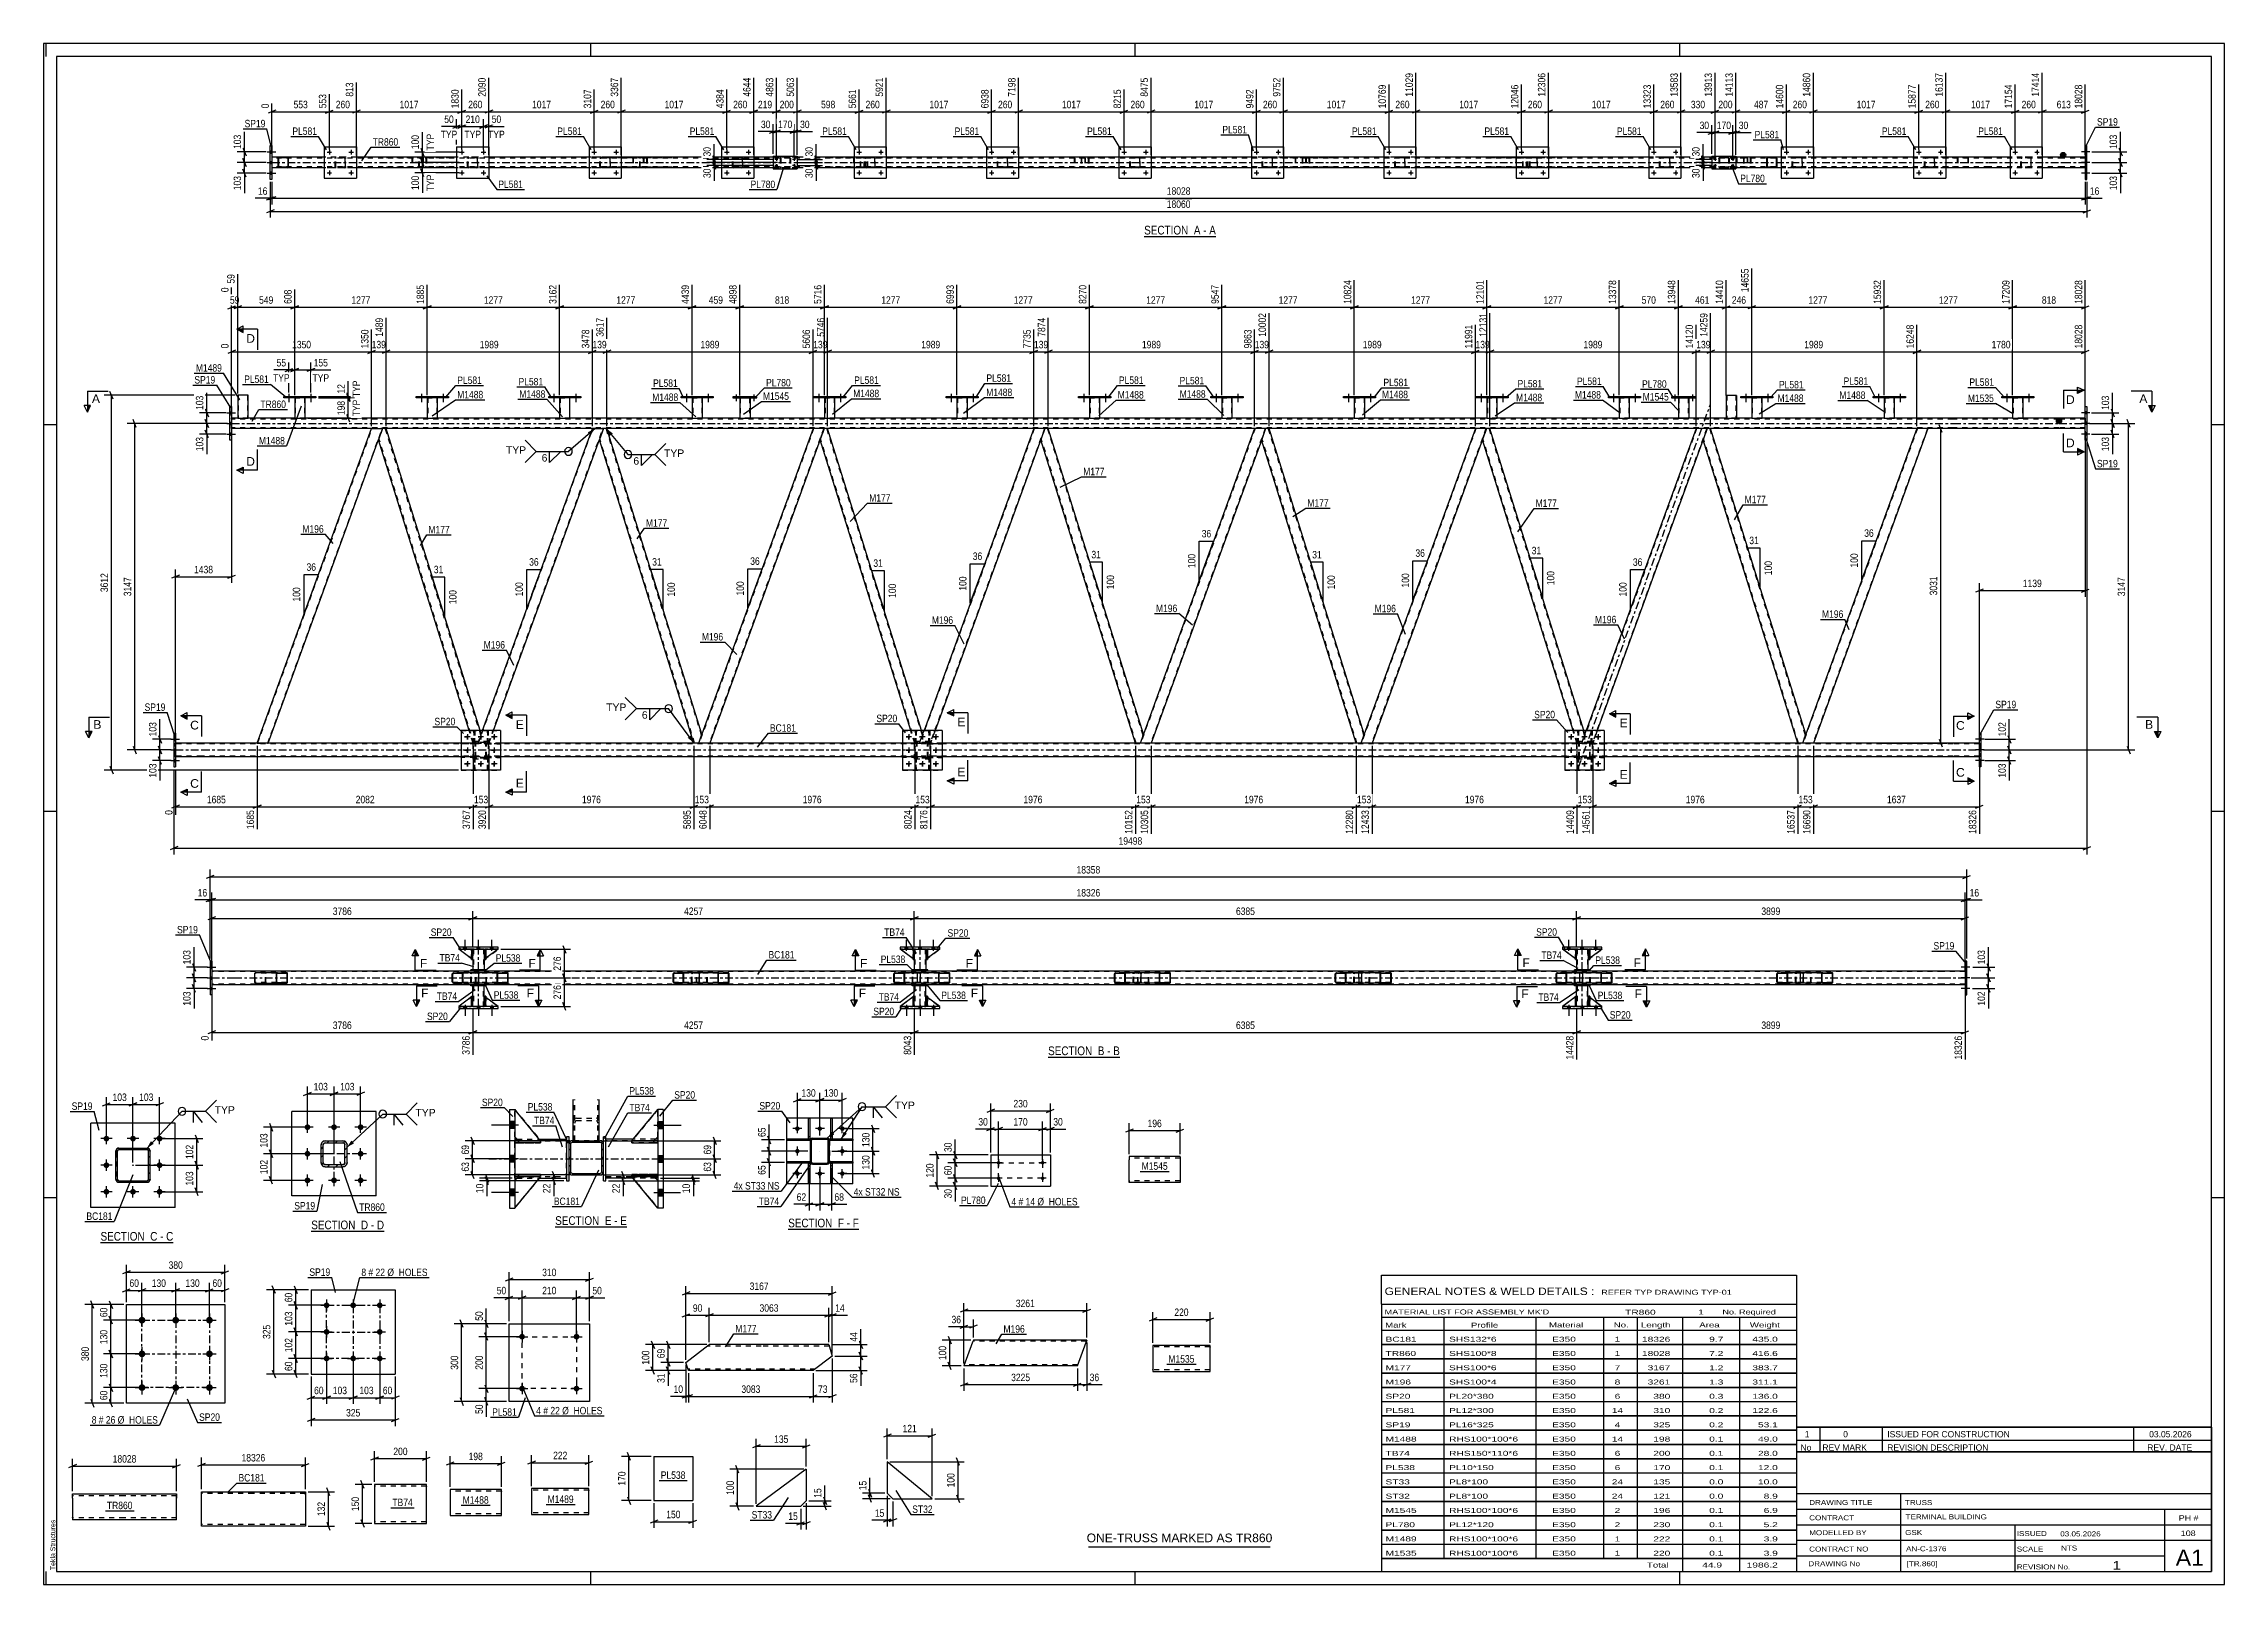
# Model space of a CAD drawing. Header units: millimetres. Extents: x 0 to 841, y 0 to 594.
import ezdxf

# ---------------------------------------------------------------- set-up
doc = ezdxf.new("R2010")
doc.units = ezdxf.units.MM
for name, pattern in [('DXK_LINE_DOT2', [3.9198, 1.9599, -1.9599]), ('DXK_LINE_DOT3', [5.9187, 2.979, -0.9799, 0.9799, -0.9799]), ('DXK_LINE_DOT4', [0.9408, 0.4704, -0.4704])]:
    doc.linetypes.add(name, pattern=pattern)
doc.styles.add('Arial', font='ARIAL.TTF', dxfattribs={"height": 0.2})
doc.styles.add('Arial Narrow', font='ARIALN.TTF', dxfattribs={"height": 0.2})

# ---------------------------------------------------------------- blocks, each defined once
blk = doc.blocks.new('Unknown-815137657-15728')
at = {"color": 7, "linetype": 'Continuous'}
for p, q in [((676, 51.05), (676, 5)), ((676, 51.05), (836, 51.05)), ((836, 51), (836, 5)), ((676, 35), (836, 35)), ((716.14, 35), (716.14, 5)), ((676, 29), (836, 29)), ((818, 5.05), (818, 29.05)), ((676, 23), (836, 23)), ((676, 17), (836, 17)), ((760.14, 23), (760.14, 5)), ((676, 11), (818, 11)), ((676, 5), (836, 5))]:
    blk.add_line(p, q, dxfattribs=at)
at = {"color": 7, "style": 'Arial Narrow'}
for s, height, width, p in [('CONTRACT', 1.909, 1.425378, (680.88, 24.71)), ('DRAWING TITLE', 1.9089, 1.425378, (680.88, 30.61)), ('TRUSS', 1.909, 1.425378, (717.81, 30.59)), ('TERMINAL BUILDING', 1.9089, 1.425378, (718.06, 25.07)), ('MODELLED BY', 1.9089, 1.425378, (680.88, 18.98)), ('GSK', 1.909, 1.425378, (717.88, 19.04)), ('ISSUED', 1.909, 1.425378, (760.94, 18.64)), ('03.05.2026', 1.909, 1.425378, (777.69, 18.52)), ('DRAWING No', 1.909, 1.425378, (680.56, 7)), ('CONTRACT NO', 1.9089, 1.425378, (680.88, 12.66)), ('AN-C-1376', 1.909, 1.425378, (718.23, 12.78)), ('[TR.860]', 1.909, 1.425378, (718.46, 6.99)), ('SCALE', 1.909, 1.425378, (760.94, 12.65)), ('1', 3.34, 1.5, (797.91, 5.68)), ('A1', 6.204, 1.25, (822.24, 7.2)), ('REVISION No.', 1.9089, 1.425378, (760.94, 5.77))]:
    blk.add_text(s, height=height, dxfattribs=dict(at, width=width)).set_placement(p)
at = {"color": 7, "linetype": 'Continuous', "style": 'Arial Narrow'}
for s, height, width, p in [('PH #', 2.1, 1.42538, (823.4, 24.55)), ('108', 2.1, 1.42538, (824.19, 18.65)), ('NTS', 1.909, 1.425378, (778, 13.05))]:
    blk.add_text(s, height=height, dxfattribs=dict(at, width=width)).set_placement(p)
blk = doc.blocks.new('Unknown-815137657-1135')
at = {"color": 5, "linetype": 'Continuous'}
for p, q in [((841, 594), (0, 594)), ((0, 594), (0, 0)), ((1, 589), (1, 594)), ((836, 589), (5, 589)), ((5, 589), (5, 5)), ((211, 589), (211, 594)), ((421, 589), (421, 594)), ((631, 589), (631, 594)), ((836, 5), (836, 589)), ((841, 0), (841, 594)), ((5, 447), (0, 447)), ((841, 447), (836, 447)), ((5, 298), (0, 298)), ((841, 298), (836, 298)), ((5, 149), (0, 149)), ((841, 149), (836, 149)), ((0, 0), (841, 0)), ((1, 0), (1, 5)), ((5, 5), (836, 5)), ((211, 0), (211, 5)), ((421, 0), (421, 5)), ((631, 0), (631, 5))]:
    blk.add_line(p, q, dxfattribs=at)
at = {"color": 174, "linetype": 'Continuous', "style": 'Arial'}
blk.add_text('Tekla Structures', height=1.9102, rotation=90, dxfattribs=at).set_placement((4.5, 5.5))
blk = doc.blocks.new('Unknown-815137657-15729')
at = {"color": 7, "linetype": 'Continuous'}
for p, q in [((516, 119.25), (676, 119.25)), ((516, 108), (516, 119.25)), ((676, 119.25), (676, 108)), ((516, 108), (676, 108)), ((516, 108), (516, 103)), ((516, 103), (676, 103)), ((516, 103), (516, 98)), ((540, 103), (540, 98)), ((575.5, 103), (575.5, 98)), ((601.5, 103), (601.5, 98)), ((614.5, 103), (614.5, 98)), ((632, 103), (632, 98)), ((654, 103), (654, 98)), ((676, 108), (676, 103)), ((676, 103), (676, 98)), ((516, 98), (676, 98)), ((516, 97.95), (516, 92.55)), ((516, 97.95), (676, 97.95)), ((516, 92.55), (676, 92.55)), ((540, 98), (540, 92.5)), ((575.5, 98), (575.5, 92.5)), ((601.5, 98), (601.5, 92.5)), ((614.5, 98), (614.5, 92.5)), ((632, 98), (632, 92.5)), ((654, 98), (654, 92.5)), ((676, 97.95), (676, 92.55)), ((516, 92.45), (516, 87.05)), ((516, 92.45), (676, 92.45)), ((516, 87.05), (676, 87.05)), ((516, 86.95), (516, 81.55)), ((516, 86.95), (676, 86.95)), ((540, 92.5), (540, 87)), ((540, 87), (540, 81.5)), ((575.5, 92.5), (575.5, 87)), ((575.5, 87), (575.5, 81.5)), ((601.5, 92.5), (601.5, 87)), ((601.5, 87), (601.5, 81.5)), ((614.5, 92.5), (614.5, 87)), ((614.5, 87), (614.5, 81.5)), ((632, 92.5), (632, 87)), ((632, 87), (632, 81.5)), ((654, 92.5), (654, 87)), ((654, 87), (654, 81.5)), ((676, 92.45), (676, 87.05)), ((676, 86.95), (676, 81.55)), ((516, 81.55), (676, 81.55)), ((516, 81.45), (516, 76.05)), ((516, 81.45), (676, 81.45)), ((516, 76.05), (676, 76.05)), ((516, 75.95), (516, 70.55)), ((516, 75.95), (676, 75.95)), ((540, 81.5), (540, 76)), ((540, 76), (540, 70.5)), ((575.5, 81.5), (575.5, 76)), ((575.5, 76), (575.5, 70.5)), ((601.5, 81.5), (601.5, 76)), ((601.5, 76), (601.5, 70.5)), ((614.5, 81.5), (614.5, 76)), ((614.5, 76), (614.5, 70.5)), ((632, 81.5), (632, 76)), ((632, 76), (632, 70.5)), ((654, 81.5), (654, 76)), ((654, 76), (654, 70.5)), ((676, 81.45), (676, 76.05)), ((676, 75.95), (676, 70.55)), ((516, 70.55), (676, 70.55)), ((516, 70.45), (516, 65.05)), ((516, 70.45), (676, 70.45)), ((540, 70.5), (540, 65)), ((575.5, 70.5), (575.5, 65)), ((601.5, 70.5), (601.5, 65)), ((614.5, 70.5), (614.5, 65)), ((632, 70.5), (632, 65)), ((654, 70.5), (654, 65)), ((676, 70.45), (676, 65.05)), ((516, 65.05), (676, 65.05)), ((516, 64.95), (516, 59.55)), ((516, 64.95), (676, 64.95)), ((516, 59.55), (676, 59.55)), ((516, 59.45), (516, 54.05)), ((516, 59.45), (676, 59.45)), ((540, 65), (540, 59.5)), ((540, 59.5), (540, 54)), ((575.5, 65), (575.5, 59.5)), ((575.5, 59.5), (575.5, 54)), ((601.5, 65), (601.5, 59.5)), ((601.5, 59.5), (601.5, 54)), ((614.5, 65), (614.5, 59.5)), ((614.5, 59.5), (614.5, 54)), ((632, 65), (632, 59.5)), ((632, 59.5), (632, 54)), ((654, 65), (654, 59.5)), ((654, 59.5), (654, 54)), ((676, 64.95), (676, 59.55)), ((676, 59.45), (676, 54.05)), ((516, 54.05), (676, 54.05)), ((516, 53.95), (516, 48.55)), ((516, 53.95), (676, 53.95)), ((540, 54), (540, 48.5)), ((575.5, 54), (575.5, 48.5)), ((601.5, 54), (601.5, 48.5)), ((614.5, 54), (614.5, 48.5)), ((632, 54), (632, 48.5)), ((654, 54), (654, 48.5)), ((676, 53.95), (676, 48.55)), ((516, 48.55), (676, 48.55)), ((516, 48.45), (516, 43.05)), ((516, 48.45), (676, 48.45)), ((516, 43.05), (676, 43.05)), ((516, 42.95), (516, 37.55)), ((516, 42.95), (676, 42.95)), ((540, 48.5), (540, 43)), ((540, 43), (540, 37.5)), ((575.5, 48.5), (575.5, 43)), ((575.5, 43), (575.5, 37.5)), ((601.5, 48.5), (601.5, 43)), ((601.5, 43), (601.5, 37.5)), ((614.5, 48.5), (614.5, 43)), ((614.5, 43), (614.5, 37.5)), ((632, 48.5), (632, 43)), ((632, 43), (632, 37.5)), ((654, 48.5), (654, 43)), ((654, 43), (654, 37.5)), ((676, 48.45), (676, 43.05)), ((676, 42.95), (676, 37.55)), ((516, 37.55), (676, 37.55)), ((516, 37.45), (516, 32.05)), ((516, 37.45), (676, 37.45)), ((540, 37.5), (540, 32)), ((575.5, 37.5), (575.5, 32)), ((601.5, 37.5), (601.5, 32)), ((614.5, 37.5), (614.5, 32)), ((632, 37.5), (632, 32)), ((654, 37.5), (654, 32)), ((676, 37.45), (676, 32.05)), ((516, 32.05), (676, 32.05)), ((516, 31.95), (516, 26.55)), ((516, 31.95), (676, 31.95)), ((516, 26.55), (676, 26.55)), ((516, 26.45), (516, 21.05)), ((516, 26.45), (676, 26.45)), ((540, 32), (540, 26.5)), ((540, 26.5), (540, 21)), ((575.5, 32), (575.5, 26.5)), ((575.5, 26.5), (575.5, 21)), ((601.5, 32), (601.5, 26.5)), ((601.5, 26.5), (601.5, 21)), ((614.5, 32), (614.5, 26.5)), ((614.5, 26.5), (614.5, 21)), ((632, 32), (632, 26.5)), ((632, 26.5), (632, 21)), ((654, 32), (654, 26.5)), ((654, 26.5), (654, 21)), ((676, 31.95), (676, 26.55)), ((676, 26.45), (676, 21.05)), ((516, 21.05), (676, 21.05)), ((516, 20.95), (516, 15.55)), ((516, 20.95), (676, 20.95)), ((540, 21), (540, 15.5)), ((575.5, 21), (575.5, 15.5)), ((601.5, 21), (601.5, 15.5)), ((614.5, 21), (614.5, 15.5)), ((632, 21), (632, 15.5)), ((654, 21), (654, 15.5)), ((676, 20.95), (676, 15.55)), ((516, 15.55), (676, 15.55)), ((516, 15.45), (516, 10.05)), ((516, 15.45), (676, 15.45)), ((516, 10.05), (676, 10.05)), ((516, 10), (676, 10)), ((516, 10), (516, 5)), ((540, 15.5), (540, 10)), ((575.5, 15.5), (575.5, 10)), ((601.5, 15.5), (601.5, 10)), ((614.5, 15.5), (614.5, 10)), ((632, 15.5), (632, 10)), ((632, 10), (632, 5)), ((654, 15.5), (654, 10)), ((654, 10), (654, 5)), ((676, 15.45), (676, 10.05)), ((676, 10), (676, 5)), ((516, 5), (676, 5))]:
    blk.add_line(p, q, dxfattribs=at)
at = {"color": 7, "style": 'Arial Narrow'}
for s, height, width, p in [('GENERAL NOTES & WELD DETAILS :', 2.8633, 1.4, (517.15, 111.56)), ('REFER TYP DRAWING TYP-01', 1.9089, 1.6, (600.7, 111.66)), ("MATERIAL LIST FOR ASSEMBLY MK'D", 1.9089, 1.6, (517.15, 104.06)), ('Mark', 1.909, 1.7, (517.34, 99)), ('Profile', 1.909, 1.7, (550.41, 99)), ('Material', 1.909, 1.7, (580.54, 99.06)), ('No.', 1.909, 1.7, (605.5, 99.06)), ('TR860', 1.909, 1.794707, (609.9, 103.97)), ('Length', 1.909, 1.7, (616, 99.06)), ('1', 1.91, 1.794707, (638.08, 104.06)), ('Area', 1.909, 1.7, (638.5, 99.06)), ('No. Required', 1.9089, 1.6, (647.41, 104.06)), ('Weight', 1.909, 1.7, (658, 99.06))]:
    blk.add_text(s, height=height, dxfattribs=dict(at, width=width)).set_placement(p)
at = {"color": 7, "linetype": 'Continuous', "style": 'Arial Narrow'}
for s, height, width, p in [('BC181', 1.909, 1.794707, (517.5, 93.56)), ('SHS132*6', 1.909, 1.794707, (542, 93.56)), ('E350', 1.909, 1.794707, (581.74, 93.56)), ('1', 1.91, 1.794707, (605.86, 93.56)), ('18326', 1.909, 1.794707, (616.4, 93.56)), ('9.7', 1.909, 1.794707, (642.32, 93.56)), ('435.0', 1.909, 1.794707, (658.96, 93.56)), ('TR860', 1.909, 1.794707, (517.5, 88.06)), ('M177', 1.909, 1.794707, (517.5, 82.56)), ('SHS100*8', 1.909, 1.794707, (542, 88.06)), ('SHS100*6', 1.909, 1.794707, (542, 82.56)), ('E350', 1.909, 1.794707, (581.74, 88.06)), ('E350', 1.909, 1.794707, (581.74, 82.56)), ('7', 1.91, 1.794707, (605.86, 82.56)), ('1', 1.91, 1.794707, (605.86, 88.06)), ('18028', 1.909, 1.794707, (616.4, 88.06)), ('3167', 1.909, 1.794707, (618.58, 82.56)), ('7.2', 1.909, 1.794707, (642.32, 88.06)), ('1.2', 1.909, 1.794707, (642.32, 82.56)), ('416.6', 1.909, 1.794707, (658.96, 88.06)), ('383.7', 1.909, 1.794707, (658.96, 82.56)), ('M196', 1.909, 1.794707, (517.5, 77.06)), ('SHS100*4', 1.909, 1.794707, (542, 77.06)), ('E350', 1.909, 1.794707, (581.74, 77.06)), ('8', 1.91, 1.794707, (605.86, 77.06)), ('3261', 1.909, 1.794707, (618.58, 77.06)), ('1.3', 1.909, 1.794707, (642.32, 77.06)), ('311.1', 1.909, 1.794707, (658.96, 77.06)), ('SP20', 1.909, 1.794707, (517.5, 71.56)), ('PL581', 1.909, 1.794707, (517.5, 66.06)), ('PL20*380', 1.909, 1.794707, (542, 71.56)), ('PL12*300', 1.909, 1.794707, (542, 66.06)), ('E350', 1.909, 1.794707, (581.74, 71.56)), ('E350', 1.909, 1.794707, (581.74, 66.06)), ('14', 1.909, 1.794707, (604.76, 66.06)), ('6', 1.91, 1.794707, (605.86, 71.56)), ('380', 1.909, 1.794707, (620.77, 71.56)), ('310', 1.909, 1.794707, (620.77, 66.06)), ('0.3', 1.909, 1.794707, (642.32, 71.56)), ('0.2', 1.909, 1.794707, (642.32, 66.06)), ('136.0', 1.909, 1.794707, (658.96, 71.56)), ('122.6', 1.909, 1.794707, (658.96, 66.06)), ('SP19', 1.909, 1.794707, (517.5, 60.56)), ('PL16*325', 1.909, 1.794707, (542, 60.56)), ('E350', 1.909, 1.794707, (581.74, 60.56)), ('4', 1.91, 1.794707, (605.86, 60.56)), ('325', 1.909, 1.794707, (620.77, 60.56)), ('0.2', 1.909, 1.794707, (642.32, 60.56)), ('53.1', 1.909, 1.794707, (661.14, 60.56)), ('TB74', 1.909, 1.794707, (517.5, 49.56)), ('M1488', 1.909, 1.794707, (517.5, 55.06)), ('RHS100*100*6', 1.9089, 1.794707, (542, 55.06)), ('RHS150*110*6', 1.9089, 1.794707, (542, 49.56)), ('E350', 1.909, 1.794707, (581.74, 55.06)), ('E350', 1.909, 1.794707, (581.74, 49.56)), ('14', 1.909, 1.794707, (604.76, 55.06)), ('6', 1.91, 1.794707, (605.86, 49.56)), ('200', 1.909, 1.794707, (620.77, 49.56)), ('198', 1.909, 1.794707, (620.77, 55.06)), ('0.1', 1.909, 1.794707, (642.32, 55.06)), ('0.1', 1.909, 1.794707, (642.32, 49.56)), ('49.0', 1.909, 1.794707, (661.14, 55.06)), ('28.0', 1.909, 1.794707, (661.14, 49.56)), ('PL538', 1.909, 1.794707, (517.5, 44.06)), ('PL10*150', 1.909, 1.794707, (542, 44.06)), ('E350', 1.909, 1.794707, (581.74, 44.06)), ('6', 1.91, 1.794707, (605.86, 44.06)), ('170', 1.909, 1.794707, (620.77, 44.06)), ('0.1', 1.909, 1.794707, (642.32, 44.06)), ('12.0', 1.909, 1.794707, (661.14, 44.06)), ('ST33', 1.909, 1.794707, (517.5, 38.56)), ('ST32', 1.909, 1.794707, (517.5, 33.06)), ('PL8*100', 1.909, 1.794707, (542, 38.56)), ('PL8*100', 1.909, 1.794707, (542, 33.06)), ('E350', 1.909, 1.794707, (581.74, 38.56)), ('E350', 1.909, 1.794707, (581.74, 33.06)), ('24', 1.909, 1.794707, (604.76, 38.56)), ('24', 1.909, 1.794707, (604.76, 33.06)), ('135', 1.909, 1.794707, (620.77, 38.56)), ('121', 1.909, 1.794707, (620.77, 33.06)), ('0.0', 1.909, 1.794707, (642.32, 38.56)), ('0.0', 1.909, 1.794707, (642.32, 33.06)), ('10.0', 1.909, 1.794707, (661.14, 38.56)), ('8.9', 1.909, 1.794707, (663.33, 33.06)), ('M1545', 1.909, 1.794707, (517.5, 27.56)), ('RHS100*100*6', 1.9089, 1.794707, (542, 27.56)), ('E350', 1.909, 1.794707, (581.74, 27.56)), ('2', 1.91, 1.794707, (605.86, 27.56)), ('196', 1.909, 1.794707, (620.77, 27.56)), ('0.1', 1.909, 1.794707, (642.32, 27.56)), ('6.9', 1.909, 1.794707, (663.33, 27.56)), ('PL780', 1.909, 1.794707, (517.5, 22.06)), ('M1489', 1.909, 1.794707, (517.5, 16.56)), ('PL12*120', 1.909, 1.794707, (542, 22.06)), ('RHS100*100*6', 1.9089, 1.794707, (542, 16.56)), ('E350', 1.909, 1.794707, (581.74, 22.06)), ('E350', 1.909, 1.794707, (581.74, 16.56)), ('2', 1.91, 1.794707, (605.86, 22.06)), ('1', 1.91, 1.794707, (605.86, 16.56)), ('230', 1.909, 1.794707, (620.77, 22.06)), ('222', 1.909, 1.794707, (620.77, 16.56)), ('0.1', 1.909, 1.794707, (642.32, 22.06)), ('0.1', 1.909, 1.794707, (642.32, 16.56)), ('3.9', 1.909, 1.794707, (663.33, 16.56)), ('5.2', 1.909, 1.794707, (663.33, 22.06)), ('M1535', 1.909, 1.794707, (517.5, 11.06)), ('RHS100*100*6', 1.9089, 1.794707, (542, 11.06)), ('E350', 1.909, 1.794707, (581.74, 11.06)), ('1', 1.91, 1.794707, (605.86, 11.06)), ('Total', 1.909, 1.7, (618.33, 6.5)), ('220', 1.909, 1.794707, (620.77, 11.06)), ('44.9', 1.909, 1.794707, (639.64, 6.5)), ('0.1', 1.909, 1.794707, (642.32, 11.06)), ('1986.2', 1.909, 1.794707, (656.77, 6.5)), ('3.9', 1.909, 1.794707, (663.33, 11.06))]:
    blk.add_text(s, height=height, dxfattribs=dict(at, width=width)).set_placement(p)
blk = doc.blocks.new('Unknown-815137657-15730')
at = {"color": 7, "linetype": 'Continuous'}
blk.add_line((403, 14.5), (473, 14.5), dxfattribs=at)
at = {"color": 7, "style": 'Arial'}
blk.add_text('ONE-TRUSS MARKED AS TR860', height=3.3428, dxfattribs=at).set_placement((402.24, 16.25))
blk = doc.blocks.new('Unknown-815137657-15731')
at = {"color": 7, "linetype": 'Continuous'}
for p, q in [((676, 60.55), (836, 60.55)), ((836, 60.55), (676, 60.55)), ((676, 60.55), (676, 55.55)), ((685, 60.55), (685, 55.55)), ((709, 60.55), (709, 55.55)), ((806, 60.55), (806, 55.55)), ((836, 60.55), (836, 55.55)), ((676, 55.55), (836, 55.55)), ((676, 55.55), (676, 51.05)), ((676, 55.55), (836, 55.55)), ((836, 51.05), (676, 51.05)), ((685, 55.55), (685, 51.05)), ((709, 55.55), (709, 51.05)), ((806, 55.55), (806, 51.05)), ((836, 55.55), (836, 51.05))]:
    blk.add_line(p, q, dxfattribs=at)
at = {"color": 7, "linetype": 'Continuous', "style": 'Arial Narrow'}
for s, height, width, p in [('1', 2.39, 1.196471, (679.16, 56.7)), ('0', 2.39, 1.196471, (694, 56.7)), ('ISSUED FOR CONSTRUCTION', 2.3861, 1.196471, (711, 56.7)), ('03.05.2026', 2.386, 1.196471, (812, 56.7)), ('No', 2.386, 1.2, (677.54, 51.55)), ('REV MARK', 2.386, 1.2, (686, 51.55)), ('REVISION DESCRIPTION', 2.3861, 1.2, (711, 51.55)), ('REV. DATE', 2.386, 1.2, (811.28, 51.55))]:
    blk.add_text(s, height=height, dxfattribs=dict(at, width=width)).set_placement(p)
blk = doc.blocks.new('Unknown-815137657-11 - 3122')
at = {"color": 6, "linetype": 'Continuous'}
blk.add_line((424.42, 519.67), (452.07, 519.67), dxfattribs=at)
at = {"color": 0, "linetype": 'Continuous'}
blk.add_wipeout([(442.53, 520.42), (442.53, 523.92), (424.42, 523.92), (424.42, 520.42)], dxfattribs=at)
blk.add_wipeout([(446.13, 520.42), (446.13, 523.92), (443.58, 523.92), (443.58, 520.42)], dxfattribs=at)
at = {"color": 7, "linetype": 'Continuous', "style": 'Arial Narrow'}
blk.add_text('SECTION ', height=3.34, dxfattribs=at).set_placement((424.42, 520.42))
at = {"color": 0, "linetype": 'Continuous'}
blk.add_wipeout([(448.46, 520.42), (448.46, 523.92), (447.18, 523.92), (447.18, 520.42)], dxfattribs=at)
blk.add_wipeout([(452.07, 520.42), (452.07, 523.92), (449.51, 523.92), (449.51, 520.42)], dxfattribs=at)
at = {"color": 7, "linetype": 'Continuous', "style": 'Arial Narrow'}
for s, p in [('A', (443.58, 520.42)), ('-', (447.18, 520.42)), ('A', (449.51, 520.42))]:
    blk.add_text(s, height=3.34, dxfattribs=at).set_placement(p)
blk = doc.blocks.new('Unknown-815137657-12 - 5882')
at = {"color": 6, "linetype": 'Continuous'}
blk.add_line((387.37, 203.29), (415.02, 203.29), dxfattribs=at)
at = {"color": 0, "linetype": 'Continuous'}
blk.add_wipeout([(405.48, 204.04), (405.48, 207.54), (387.37, 207.54), (387.37, 204.04)], dxfattribs=at)
blk.add_wipeout([(409.09, 204.04), (409.09, 207.54), (406.53, 207.54), (406.53, 204.04)], dxfattribs=at)
at = {"color": 7, "linetype": 'Continuous', "style": 'Arial Narrow'}
blk.add_text('SECTION ', height=3.34, dxfattribs=at).set_placement((387.37, 204.04))
at = {"color": 0, "linetype": 'Continuous'}
blk.add_wipeout([(411.41, 204.04), (411.41, 207.54), (410.14, 207.54), (410.14, 204.04)], dxfattribs=at)
blk.add_wipeout([(415.02, 204.04), (415.02, 207.54), (412.46, 207.54), (412.46, 204.04)], dxfattribs=at)
at = {"color": 7, "linetype": 'Continuous', "style": 'Arial Narrow'}
for s, p in [('B', (406.53, 204.04)), ('-', (410.14, 204.04)), ('B', (412.46, 204.04))]:
    blk.add_text(s, height=3.34, dxfattribs=at).set_placement(p)
blk = doc.blocks.new('Unknown-815137657-13 - 7244')
at = {"color": 6, "linetype": 'Continuous'}
blk.add_line((21.95, 131.76), (50.02, 131.76), dxfattribs=at)
at = {"color": 0, "linetype": 'Continuous'}
blk.add_wipeout([(40.06, 132.51), (40.06, 136.01), (21.95, 136.01), (21.95, 132.51)], dxfattribs=at)
blk.add_wipeout([(43.88, 132.51), (43.88, 136.01), (41.11, 136.01), (41.11, 132.51)], dxfattribs=at)
at = {"color": 7, "linetype": 'Continuous', "style": 'Arial Narrow'}
blk.add_text('SECTION ', height=3.34, dxfattribs=at).set_placement((21.95, 132.51))
at = {"color": 0, "linetype": 'Continuous'}
blk.add_wipeout([(46.2, 132.51), (46.2, 136.01), (44.93, 136.01), (44.93, 132.51)], dxfattribs=at)
blk.add_wipeout([(50.02, 132.51), (50.02, 136.01), (47.25, 136.01), (47.25, 132.51)], dxfattribs=at)
at = {"color": 7, "linetype": 'Continuous', "style": 'Arial Narrow'}
for s, p in [('C', (41.11, 132.51)), ('C', (47.25, 132.51)), ('-', (44.93, 132.51))]:
    blk.add_text(s, height=3.34, dxfattribs=at).set_placement(p)
blk = doc.blocks.new('Unknown-815137657-14 - 2077')
at = {"color": 6, "linetype": 'Continuous'}
blk.add_line((103.22, 136.15), (131.29, 136.15), dxfattribs=at)
at = {"color": 0, "linetype": 'Continuous'}
blk.add_wipeout([(121.32, 136.9), (121.32, 140.4), (103.22, 140.4), (103.22, 136.9)], dxfattribs=at)
blk.add_wipeout([(125.14, 136.9), (125.14, 140.4), (122.37, 140.4), (122.37, 136.9)], dxfattribs=at)
at = {"color": 7, "linetype": 'Continuous', "style": 'Arial Narrow'}
blk.add_text('SECTION ', height=3.34, dxfattribs=at).set_placement((103.22, 136.9))
at = {"color": 0, "linetype": 'Continuous'}
blk.add_wipeout([(127.47, 136.9), (127.47, 140.4), (126.19, 140.4), (126.19, 136.9)], dxfattribs=at)
blk.add_wipeout([(131.29, 136.9), (131.29, 140.4), (128.52, 140.4), (128.52, 136.9)], dxfattribs=at)
at = {"color": 7, "linetype": 'Continuous', "style": 'Arial Narrow'}
for s, p in [('D', (122.37, 136.9)), ('-', (126.19, 136.9)), ('D', (128.52, 136.9))]:
    blk.add_text(s, height=3.34, dxfattribs=at).set_placement(p)
blk = doc.blocks.new('Unknown-815137657-15 - 1763')
at = {"color": 6, "linetype": 'Continuous'}
blk.add_line((197.28, 137.84), (224.93, 137.84), dxfattribs=at)
at = {"color": 0, "linetype": 'Continuous'}
blk.add_wipeout([(215.39, 138.59), (215.39, 142.09), (197.28, 142.09), (197.28, 138.59)], dxfattribs=at)
blk.add_wipeout([(219, 138.59), (219, 142.09), (216.44, 142.09), (216.44, 138.59)], dxfattribs=at)
at = {"color": 7, "linetype": 'Continuous', "style": 'Arial Narrow'}
blk.add_text('SECTION ', height=3.34, dxfattribs=at).set_placement((197.28, 138.59))
at = {"color": 0, "linetype": 'Continuous'}
blk.add_wipeout([(221.32, 138.59), (221.32, 142.09), (220.05, 142.09), (220.05, 138.59)], dxfattribs=at)
blk.add_wipeout([(224.93, 138.59), (224.93, 142.09), (222.37, 142.09), (222.37, 138.59)], dxfattribs=at)
at = {"color": 7, "linetype": 'Continuous', "style": 'Arial Narrow'}
for s, p in [('E', (216.44, 138.59)), ('-', (220.05, 138.59)), ('E', (222.37, 138.59))]:
    blk.add_text(s, height=3.34, dxfattribs=at).set_placement(p)
blk = doc.blocks.new('Unknown-815137657-17 - 6387')
at = {"color": 6, "linetype": 'Continuous'}
blk.add_line((287.15, 136.9), (314.37, 136.9), dxfattribs=at)
at = {"color": 0, "linetype": 'Continuous'}
blk.add_wipeout([(305.26, 137.65), (305.26, 141.15), (287.15, 141.15), (287.15, 137.65)], dxfattribs=at)
blk.add_wipeout([(308.65, 137.65), (308.65, 141.15), (306.31, 141.15), (306.31, 137.65)], dxfattribs=at)
at = {"color": 7, "linetype": 'Continuous', "style": 'Arial Narrow'}
blk.add_text('SECTION ', height=3.34, dxfattribs=at).set_placement((287.15, 137.65))
at = {"color": 0, "linetype": 'Continuous'}
blk.add_wipeout([(310.97, 137.65), (310.97, 141.15), (309.7, 141.15), (309.7, 137.65)], dxfattribs=at)
blk.add_wipeout([(314.37, 137.65), (314.37, 141.15), (312.02, 141.15), (312.02, 137.65)], dxfattribs=at)
at = {"color": 7, "linetype": 'Continuous', "style": 'Arial Narrow'}
for s, p in [('F', (306.31, 137.65)), ('-', (309.7, 137.65)), ('F', (312.02, 137.65))]:
    blk.add_text(s, height=3.34, dxfattribs=at).set_placement(p)
blk = doc.blocks.new('Bolt-815137657-7023 - 6984')
at = {"linetype": 'Continuous'}
for points in [[(37.94, 103.15, -1), (37.94, 100.55, -1)], [(50.94, 103.15, -1), (50.94, 100.55, -1)], [(63.94, 103.15, -1), (63.94, 100.55, -1)], [(37.94, 90.15, -1), (37.94, 87.55, -1)], [(63.94, 90.15, -1), (63.94, 87.55, -1)], [(37.94, 77.15, -1), (37.94, 74.55, -1)], [(50.94, 77.15, -1), (50.94, 74.55, -1)], [(63.94, 77.15, -1), (63.94, 74.55, -1)]]:
    blk.add_hatch(color=1, dxfattribs=at).paths.add_polyline_path(points)
at = {"color": 1, "linetype": 'Continuous'}
for p, q in [((35.34, 101.85), (40.54, 101.85)), ((37.94, 104.45), (37.94, 99.25)), ((48.34, 101.85), (53.54, 101.85)), ((50.94, 104.45), (50.94, 99.25)), ((61.34, 101.85), (66.54, 101.85)), ((63.94, 104.45), (63.94, 99.25)), ((35.34, 88.85), (40.54, 88.85)), ((37.94, 91.45), (37.94, 86.25)), ((61.34, 88.85), (66.54, 88.85)), ((63.94, 91.45), (63.94, 86.25)), ((35.34, 75.85), (40.54, 75.85)), ((37.94, 78.45), (37.94, 73.25)), ((48.34, 75.85), (53.54, 75.85)), ((50.94, 78.45), (50.94, 73.25)), ((61.34, 75.85), (66.54, 75.85)), ((63.94, 78.45), (63.94, 73.25))]:
    blk.add_line(p, q, dxfattribs=at)
blk = doc.blocks.new('Part-815137657-6990 - 6984')
at = {"color": 2, "linetype": 'Continuous'}
for p, q in [((31.94, 69.85), (31.94, 107.85)), ((31.94, 107.85), (69.94, 107.85)), ((69.94, 107.85), (69.94, 69.85)), ((69.94, 69.85), (31.94, 69.85))]:
    blk.add_line(p, q, dxfattribs=at)
blk = doc.blocks.new('Part-815137657-1386 - 1358')
at = {"color": 2, "linetype": 'Continuous'}
for p, q in [((60.86, 34.46), (60.86, 35.66)), ((60.86, 35.66), (80.86, 35.66)), ((60.86, 22.55), (60.86, 34.46)), ((80.96, 35.66), (100.96, 35.66)), ((100.96, 35.66), (100.96, 35.57)), ((100.96, 35.57), (100.96, 34.46)), ((100.96, 34.46), (100.96, 22.46)), ((60.86, 22.46), (60.86, 22.55)), ((80.86, 22.46), (60.86, 22.46)), ((100.96, 22.46), (80.96, 22.46))]:
    blk.add_line(p, q, dxfattribs=at)
at = {"color": 7, "linetype": 'DXK_LINE_DOT2'}
for p, q in [((80.86, 35.06), (60.86, 35.06)), ((100.96, 35.06), (80.96, 35.06)), ((100.96, 34.46), (100.96, 35.31)), ((80.86, 23.06), (60.86, 23.06)), ((60.86, 22.55), (60.86, 22.46)), ((100.96, 23.06), (80.96, 23.06))]:
    blk.add_line(p, q, dxfattribs=at)
blk = doc.blocks.new('Bolt-815137657-3127 - 3122')
at = {"linetype": 'Continuous'}
for points in [[(723.61, 552.17, -1), (722.73, 552.17, -1)], [(732.01, 552.17, -1), (731.13, 552.17, -1)]]:
    blk.add_hatch(color=1, dxfattribs=at).paths.add_polyline_path(points)
at = {"color": 1, "linetype": 'Continuous'}
for p, q in [((722.29, 552.17), (724.05, 552.17)), ((723.17, 553.05), (723.17, 551.29)), ((730.69, 552.17), (732.45, 552.17)), ((731.57, 553.05), (731.57, 551.29))]:
    blk.add_line(p, q, dxfattribs=at)
blk = doc.blocks.new('Part-815137657-3175 - 3122')
at = {"color": 2, "linetype": 'Continuous'}
for p, q in [((210.36, 554.17), (210.36, 542.17)), ((210.36, 554.17), (222.76, 554.17)), ((222.76, 554.17), (222.76, 542.17)), ((210.36, 542.17), (222.76, 542.17))]:
    blk.add_line(p, q, dxfattribs=at)
blk = doc.blocks.new('Bolt-815137657-3124 - 3122')
at = {"linetype": 'Continuous'}
for points in [[(314.96, 544.17, -1), (314.08, 544.17, -1)], [(323.36, 544.17, -1), (322.48, 544.17, -1)]]:
    blk.add_hatch(color=1, dxfattribs=at).paths.add_polyline_path(points)
at = {"color": 1, "linetype": 'Continuous'}
for p, q in [((313.64, 544.17), (315.4, 544.17)), ((314.52, 545.05), (314.52, 543.29)), ((322.04, 544.17), (323.8, 544.17)), ((322.92, 545.05), (322.92, 543.29))]:
    blk.add_line(p, q, dxfattribs=at)
blk = doc.blocks.new('Part-815137657-3189 - 3122')
at = {"color": 2, "linetype": 'Continuous'}
for p, q in [((788.01, 554.67), (787.37, 554.67)), ((787.37, 554.67), (787.37, 541.67)), ((788.01, 541.67), (788.01, 554.67)), ((787.37, 541.67), (788.01, 541.67))]:
    blk.add_line(p, q, dxfattribs=at)
blk = doc.blocks.new('Bolt-815137657-3125 - 3122')
at = {"linetype": 'Continuous'}
for points in [[(760.79, 552.17, -1), (759.91, 552.17, -1)], [(769.19, 552.17, -1), (768.31, 552.17, -1)]]:
    blk.add_hatch(color=1, dxfattribs=at).paths.add_polyline_path(points)
at = {"color": 1, "linetype": 'Continuous'}
for p, q in [((759.47, 552.17), (761.23, 552.17)), ((760.35, 553.05), (760.35, 551.29)), ((767.87, 552.17), (769.63, 552.17)), ((768.75, 553.05), (768.75, 551.29))]:
    blk.add_line(p, q, dxfattribs=at)
blk = doc.blocks.new('Part-815137657-3190 - 3122')
at = {"color": 7, "linetype": 'DXK_LINE_DOT2'}
for p, q in [((674.29, 549.69), (674.32, 549.87)), ((674.32, 549.87), (674.29, 549.69)), ((674.29, 546.65), (674.29, 549.69)), ((674.53, 549.69), (674.55, 549.78)), ((674.53, 546.65), (674.53, 549.69)), ((674.55, 549.78), (674.6, 549.86)), ((674.58, 550.13), (674.77, 550.17)), ((674.77, 550.17), (674.58, 550.13)), ((674.6, 549.86), (674.67, 549.91)), ((674.67, 549.91), (674.77, 549.93)), ((677.81, 550.17), (674.77, 550.17)), ((677.81, 549.93), (674.77, 549.93)), ((677.81, 550.17), (677.99, 550.13)), ((677.99, 550.13), (677.81, 550.17)), ((677.81, 549.93), (677.9, 549.91)), ((677.9, 549.91), (677.98, 549.86)), ((677.98, 549.86), (678.03, 549.78)), ((678.03, 549.78), (678.05, 549.69)), ((678.05, 549.69), (678.05, 546.65)), ((678.25, 549.87), (678.29, 549.69)), ((678.29, 549.69), (678.25, 549.87)), ((678.29, 546.65), (678.29, 549.69)), ((674.32, 546.46), (674.29, 546.65)), ((674.29, 546.65), (674.32, 546.46)), ((674.55, 546.55), (674.53, 546.65)), ((674.6, 546.48), (674.55, 546.55)), ((674.77, 546.17), (674.58, 546.2)), ((674.58, 546.2), (674.77, 546.17)), ((674.67, 546.42), (674.6, 546.48)), ((674.77, 546.41), (674.67, 546.42)), ((677.81, 546.41), (674.77, 546.41)), ((677.81, 546.17), (674.77, 546.17)), ((677.9, 546.42), (677.81, 546.41)), ((677.99, 546.2), (677.81, 546.17)), ((677.81, 546.17), (677.99, 546.2)), ((677.98, 546.48), (677.9, 546.42)), ((678.03, 546.55), (677.98, 546.48)), ((678.05, 546.65), (678.03, 546.55)), ((678.29, 546.65), (678.25, 546.46)), ((678.25, 546.46), (678.29, 546.65))]:
    blk.add_line(p, q, dxfattribs=at)
at = {"color": 7, "linetype": 'DXK_LINE_DOT3'}
blk.add_line((676.29, 548.17), (676.29, 548.17), dxfattribs=at)
at = {"color": 7, "linetype": 'DXK_LINE_DOT2'}
for centre, start, end in [((674.77, 549.69), 112.5, 157.5), ((674.77, 549.69), 112.5, 157.5), ((677.81, 549.69), 22.5, 67.5), ((677.81, 549.69), 22.5, 67.5), ((674.77, 546.65), 202.5, 247.5), ((674.77, 546.65), 202.5, 247.5), ((677.81, 546.65), 292.5, 337.5), ((677.81, 546.65), 292.5, 337.5)]:
    blk.add_arc(centre, 0.48, start, end, dxfattribs=at)
blk = doc.blocks.new('Bolt-815137657-3126 - 3122')
at = {"linetype": 'Continuous'}
for points in [[(760.79, 544.17, -1), (759.91, 544.17, -1)], [(769.19, 544.17, -1), (768.31, 544.17, -1)]]:
    blk.add_hatch(color=1, dxfattribs=at).paths.add_polyline_path(points)
at = {"color": 1, "linetype": 'Continuous'}
for p, q in [((759.47, 544.17), (761.23, 544.17)), ((760.35, 545.05), (760.35, 543.29)), ((767.87, 544.17), (769.63, 544.17)), ((768.75, 545.05), (768.75, 543.29))]:
    blk.add_line(p, q, dxfattribs=at)
blk = doc.blocks.new('Bolt-815137657-3128 - 3122')
at = {"linetype": 'Continuous'}
for points in [[(723.61, 544.17, -1), (722.73, 544.17, -1)], [(732.01, 544.17, -1), (731.13, 544.17, -1)]]:
    blk.add_hatch(color=1, dxfattribs=at).paths.add_polyline_path(points)
at = {"color": 1, "linetype": 'Continuous'}
for p, q in [((722.29, 544.17), (724.05, 544.17)), ((723.17, 545.05), (723.17, 543.29)), ((730.69, 544.17), (732.45, 544.17)), ((731.57, 545.05), (731.57, 543.29))]:
    blk.add_line(p, q, dxfattribs=at)
blk = doc.blocks.new('Bolt-815137657-3129 - 3122')
at = {"linetype": 'Continuous'}
for points in [[(519.29, 544.17, -1), (518.41, 544.17, -1)], [(527.69, 544.17, -1), (526.81, 544.17, -1)]]:
    blk.add_hatch(color=1, dxfattribs=at).paths.add_polyline_path(points)
at = {"color": 1, "linetype": 'Continuous'}
for p, q in [((517.97, 544.17), (519.73, 544.17)), ((518.85, 545.05), (518.85, 543.29)), ((526.37, 544.17), (528.13, 544.17)), ((527.25, 545.05), (527.25, 543.29))]:
    blk.add_line(p, q, dxfattribs=at)
blk = doc.blocks.new('Bolt-815137657-3130 - 3122')
at = {"linetype": 'Continuous'}
for points in [[(468.2, 552.17, -1), (467.32, 552.17, -1)], [(476.6, 552.17, -1), (475.72, 552.17, -1)]]:
    blk.add_hatch(color=1, dxfattribs=at).paths.add_polyline_path(points)
at = {"color": 1, "linetype": 'Continuous'}
for p, q in [((466.88, 552.17), (468.64, 552.17)), ((467.76, 553.05), (467.76, 551.29)), ((475.28, 552.17), (477.04, 552.17)), ((476.16, 553.05), (476.16, 551.29))]:
    blk.add_line(p, q, dxfattribs=at)
blk = doc.blocks.new('Part-815137657-3195 - 3122')
at = {"color": 2, "linetype": 'Continuous'}
for p, q in [((619.01, 554.17), (619.01, 542.17)), ((619.01, 554.17), (631.41, 554.17)), ((631.41, 554.17), (631.41, 542.17)), ((619.01, 542.17), (631.41, 542.17))]:
    blk.add_line(p, q, dxfattribs=at)
blk = doc.blocks.new('Bolt-815137657-3131 - 3122')
at = {"linetype": 'Continuous'}
for points in [[(468.2, 544.17, -1), (467.32, 544.17, -1)], [(476.6, 544.17, -1), (475.72, 544.17, -1)]]:
    blk.add_hatch(color=1, dxfattribs=at).paths.add_polyline_path(points)
at = {"color": 1, "linetype": 'Continuous'}
for p, q in [((466.88, 544.17), (468.64, 544.17)), ((467.76, 545.05), (467.76, 543.29)), ((475.28, 544.17), (477.04, 544.17)), ((476.16, 545.05), (476.16, 543.29))]:
    blk.add_line(p, q, dxfattribs=at)
blk = doc.blocks.new('Part-815137657-3196 - 3122')
at = {"color": 7, "linetype": 'DXK_LINE_DOT2'}
for p, q in [((623.21, 549.69), (623.24, 549.87)), ((623.24, 549.87), (623.21, 549.69)), ((623.21, 546.65), (623.21, 549.69)), ((623.45, 549.69), (623.46, 549.78)), ((623.45, 546.65), (623.45, 549.69)), ((623.46, 549.78), (623.52, 549.86)), ((623.5, 550.13), (623.69, 550.17)), ((623.69, 550.17), (623.5, 550.13)), ((623.52, 549.86), (623.59, 549.91)), ((623.59, 549.91), (623.69, 549.93)), ((626.73, 550.17), (623.69, 550.17)), ((626.73, 549.93), (623.69, 549.93)), ((626.73, 550.17), (626.91, 550.13)), ((626.91, 550.13), (626.73, 550.17)), ((626.73, 549.93), (626.82, 549.91)), ((626.82, 549.91), (626.9, 549.86)), ((626.9, 549.86), (626.95, 549.78)), ((626.95, 549.78), (626.97, 549.69)), ((626.97, 549.69), (626.97, 546.65)), ((627.17, 549.87), (627.21, 549.69)), ((627.21, 549.69), (627.17, 549.87)), ((627.21, 546.65), (627.21, 549.69)), ((623.24, 546.46), (623.21, 546.65)), ((623.21, 546.65), (623.24, 546.46)), ((623.46, 546.55), (623.45, 546.65)), ((623.52, 546.48), (623.46, 546.55)), ((623.69, 546.17), (623.5, 546.2)), ((623.5, 546.2), (623.69, 546.17)), ((623.59, 546.42), (623.52, 546.48)), ((623.69, 546.41), (623.59, 546.42)), ((626.73, 546.41), (623.69, 546.41)), ((626.73, 546.17), (623.69, 546.17)), ((626.82, 546.42), (626.73, 546.41)), ((626.91, 546.2), (626.73, 546.17)), ((626.73, 546.17), (626.91, 546.2)), ((626.9, 546.48), (626.82, 546.42)), ((626.95, 546.55), (626.9, 546.48)), ((626.97, 546.65), (626.95, 546.55)), ((627.21, 546.65), (627.17, 546.46)), ((627.17, 546.46), (627.21, 546.65))]:
    blk.add_line(p, q, dxfattribs=at)
at = {"color": 7, "linetype": 'DXK_LINE_DOT3'}
blk.add_line((625.21, 548.17), (625.21, 548.17), dxfattribs=at)
at = {"color": 7, "linetype": 'DXK_LINE_DOT2'}
for centre, start, end in [((623.69, 549.69), 112.5, 157.5), ((623.69, 549.69), 112.5, 157.5), ((626.73, 549.69), 22.5, 67.5), ((626.73, 549.69), 22.5, 67.5), ((623.69, 546.65), 202.5, 247.5), ((623.69, 546.65), 202.5, 247.5), ((626.73, 546.65), 292.5, 337.5), ((626.73, 546.65), 292.5, 337.5)]:
    blk.add_arc(centre, 0.48, start, end, dxfattribs=at)
blk = doc.blocks.new('Bolt-815137657-3132 - 3122')
at = {"linetype": 'Continuous'}
for points in [[(417.12, 552.17, -1), (416.24, 552.17, -1)], [(425.52, 552.17, -1), (424.64, 552.17, -1)]]:
    blk.add_hatch(color=1, dxfattribs=at).paths.add_polyline_path(points)
at = {"color": 1, "linetype": 'Continuous'}
for p, q in [((415.8, 552.17), (417.56, 552.17)), ((416.68, 553.05), (416.68, 551.29)), ((424.2, 552.17), (425.96, 552.17)), ((425.08, 553.05), (425.08, 551.29))]:
    blk.add_line(p, q, dxfattribs=at)
blk = doc.blocks.new('Bolt-815137657-3133 - 3122')
at = {"linetype": 'Continuous'}
for points in [[(417.12, 544.17, -1), (416.24, 544.17, -1)], [(425.52, 544.17, -1), (424.64, 544.17, -1)]]:
    blk.add_hatch(color=1, dxfattribs=at).paths.add_polyline_path(points)
at = {"color": 1, "linetype": 'Continuous'}
for p, q in [((415.8, 544.17), (417.56, 544.17)), ((416.68, 545.05), (416.68, 543.29)), ((424.2, 544.17), (425.96, 544.17)), ((425.08, 545.05), (425.08, 543.29))]:
    blk.add_line(p, q, dxfattribs=at)
blk = doc.blocks.new('Bolt-815137657-3134 - 3122')
at = {"linetype": 'Continuous'}
for points in [[(314.96, 552.17, -1), (314.08, 552.17, -1)], [(323.36, 552.17, -1), (322.48, 552.17, -1)]]:
    blk.add_hatch(color=1, dxfattribs=at).paths.add_polyline_path(points)
at = {"color": 1, "linetype": 'Continuous'}
for p, q in [((313.64, 552.17), (315.4, 552.17)), ((314.52, 553.05), (314.52, 551.29)), ((322.04, 552.17), (323.8, 552.17)), ((322.92, 553.05), (322.92, 551.29))]:
    blk.add_line(p, q, dxfattribs=at)
blk = doc.blocks.new('Part-815137657-3139 - 3122')
at = {"color": 2, "linetype": 'Continuous'}
for p, q in [((465.76, 554.17), (465.76, 542.17)), ((465.76, 554.17), (478.16, 554.17)), ((478.16, 554.17), (478.16, 542.17)), ((465.76, 542.17), (478.16, 542.17))]:
    blk.add_line(p, q, dxfattribs=at)
blk = doc.blocks.new('Part-815137657-3140 - 3122')
at = {"color": 7, "linetype": 'DXK_LINE_DOT2'}
for p, q in [((469.96, 549.69), (470, 549.87)), ((470, 549.87), (469.96, 549.69)), ((469.96, 546.65), (469.96, 549.69)), ((470.2, 549.69), (470.22, 549.78)), ((470.2, 546.65), (470.2, 549.69)), ((470.22, 549.78), (470.28, 549.86)), ((470.26, 550.13), (470.44, 550.17)), ((470.44, 550.17), (470.26, 550.13)), ((470.28, 549.86), (470.35, 549.91)), ((470.35, 549.91), (470.44, 549.93)), ((473.48, 550.17), (470.44, 550.17)), ((473.48, 549.93), (470.44, 549.93)), ((473.48, 550.17), (473.67, 550.13)), ((473.67, 550.13), (473.48, 550.17)), ((473.48, 549.93), (473.58, 549.91)), ((473.58, 549.91), (473.65, 549.86)), ((473.65, 549.86), (473.71, 549.78)), ((473.71, 549.78), (473.72, 549.69)), ((473.72, 549.69), (473.72, 546.65)), ((473.93, 549.87), (473.96, 549.69)), ((473.96, 549.69), (473.93, 549.87)), ((473.96, 546.65), (473.96, 549.69)), ((470, 546.46), (469.96, 546.65)), ((469.96, 546.65), (470, 546.46)), ((470.22, 546.55), (470.2, 546.65)), ((470.28, 546.48), (470.22, 546.55)), ((470.44, 546.17), (470.26, 546.2)), ((470.26, 546.2), (470.44, 546.17)), ((470.35, 546.42), (470.28, 546.48)), ((470.44, 546.41), (470.35, 546.42)), ((473.48, 546.41), (470.44, 546.41)), ((473.48, 546.17), (470.44, 546.17)), ((473.58, 546.42), (473.48, 546.41)), ((473.67, 546.2), (473.48, 546.17)), ((473.48, 546.17), (473.67, 546.2)), ((473.65, 546.48), (473.58, 546.42)), ((473.71, 546.55), (473.65, 546.48)), ((473.72, 546.65), (473.71, 546.55)), ((473.96, 546.65), (473.93, 546.46)), ((473.93, 546.46), (473.96, 546.65))]:
    blk.add_line(p, q, dxfattribs=at)
at = {"color": 7, "linetype": 'DXK_LINE_DOT3'}
blk.add_line((471.96, 548.17), (471.96, 548.17), dxfattribs=at)
at = {"color": 7, "linetype": 'DXK_LINE_DOT2'}
for centre, start, end in [((470.44, 549.69), 112.5, 157.5), ((470.44, 549.69), 112.5, 157.5), ((473.48, 549.69), 22.5, 67.5), ((473.48, 549.69), 22.5, 67.5), ((470.44, 546.65), 202.5, 247.5), ((470.44, 546.65), 202.5, 247.5), ((473.48, 546.65), 292.5, 337.5), ((473.48, 546.65), 292.5, 337.5)]:
    blk.add_arc(centre, 0.48, start, end, dxfattribs=at)
blk = doc.blocks.new('Bolt-815137657-3330 - 3122')
at = {"linetype": 'Continuous'}
for points in [[(88.07, 551.83), (88.07, 552.71), (87.43, 552.71), (87.43, 551.83)], [(88.07, 551.83), (88.07, 552.71), (87.43, 552.71), (87.43, 551.83)], [(88.07, 551.83), (88.07, 552.71), (87.43, 552.71), (87.43, 551.83)], [(88.07, 547.73), (88.07, 548.61), (87.43, 548.61), (87.43, 547.73)], [(88.07, 547.73), (88.07, 548.61), (87.43, 548.61), (87.43, 547.73)], [(88.07, 543.63), (88.07, 544.51), (87.43, 544.51), (87.43, 543.63)], [(88.07, 543.63), (88.07, 544.51), (87.43, 544.51), (87.43, 543.63)], [(88.07, 543.63), (88.07, 544.51), (87.43, 544.51), (87.43, 543.63)]]:
    blk.add_hatch(color=1, dxfattribs=at).paths.add_polyline_path(points)
at = {"color": 1, "linetype": 'Continuous'}
for p, q in [((86.27, 552.27), (89.59, 552.27)), ((86.27, 552.27), (89.59, 552.27)), ((86.27, 552.27), (89.59, 552.27)), ((86.27, 548.17), (89.59, 548.17)), ((86.27, 548.17), (89.59, 548.17)), ((87.43, 552.71), (88.07, 552.71)), ((87.43, 552.71), (88.07, 552.71)), ((87.43, 552.71), (88.07, 552.71)), ((87.43, 551.83), (88.07, 551.83)), ((87.43, 551.83), (88.07, 551.83)), ((87.43, 551.83), (88.07, 551.83)), ((87.43, 548.61), (88.07, 548.61)), ((87.43, 548.61), (88.07, 548.61)), ((87.43, 547.73), (88.07, 547.73)), ((87.43, 547.73), (88.07, 547.73)), ((86.27, 544.07), (89.59, 544.07)), ((86.27, 544.07), (89.59, 544.07)), ((86.27, 544.07), (89.59, 544.07)), ((87.43, 544.51), (88.07, 544.51)), ((87.43, 544.51), (88.07, 544.51)), ((87.43, 544.51), (88.07, 544.51)), ((87.43, 543.63), (88.07, 543.63)), ((87.43, 543.63), (88.07, 543.63)), ((87.43, 543.63), (88.07, 543.63))]:
    blk.add_line(p, q, dxfattribs=at)
blk = doc.blocks.new('Bolt-815137657-3209 - 3122')
at = {"linetype": 'Continuous'}
for points in [[(672.53, 544.17, -1), (671.65, 544.17, -1)], [(680.93, 544.17, -1), (680.05, 544.17, -1)]]:
    blk.add_hatch(color=1, dxfattribs=at).paths.add_polyline_path(points)
at = {"color": 1, "linetype": 'Continuous'}
for p, q in [((671.21, 544.17), (672.97, 544.17)), ((672.09, 545.05), (672.09, 543.29)), ((679.61, 544.17), (681.37, 544.17)), ((680.49, 545.05), (680.49, 543.29))]:
    blk.add_line(p, q, dxfattribs=at)
blk = doc.blocks.new('Part-815137657-3145 - 3122')
at = {"color": 2, "linetype": 'Continuous'}
for p, q in [((414.68, 554.17), (414.68, 542.17)), ((414.68, 554.17), (427.08, 554.17)), ((427.08, 554.17), (427.08, 542.17)), ((414.68, 542.17), (427.08, 542.17))]:
    blk.add_line(p, q, dxfattribs=at)
blk = doc.blocks.new('Bolt-815137657-3210 - 3122')
at = {"linetype": 'Continuous'}
for points in [[(621.45, 552.17, -1), (620.57, 552.17, -1)], [(629.85, 552.17, -1), (628.97, 552.17, -1)]]:
    blk.add_hatch(color=1, dxfattribs=at).paths.add_polyline_path(points)
at = {"color": 1, "linetype": 'Continuous'}
for p, q in [((620.13, 552.17), (621.89, 552.17)), ((621.01, 553.05), (621.01, 551.29)), ((628.53, 552.17), (630.29, 552.17)), ((629.41, 553.05), (629.41, 551.29))]:
    blk.add_line(p, q, dxfattribs=at)
blk = doc.blocks.new('Part-815137657-3146 - 3122')
at = {"color": 7, "linetype": 'DXK_LINE_DOT2'}
for p, q in [((418.88, 549.69), (418.92, 549.87)), ((418.92, 549.87), (418.88, 549.69)), ((418.88, 546.65), (418.88, 549.69)), ((419.12, 549.69), (419.14, 549.78)), ((419.12, 546.65), (419.12, 549.69)), ((419.14, 549.78), (419.19, 549.86)), ((419.18, 550.13), (419.36, 550.17)), ((419.36, 550.17), (419.18, 550.13)), ((419.19, 549.86), (419.27, 549.91)), ((419.27, 549.91), (419.36, 549.93)), ((422.4, 550.17), (419.36, 550.17)), ((422.4, 549.93), (419.36, 549.93)), ((422.4, 550.17), (422.59, 550.13)), ((422.59, 550.13), (422.4, 550.17)), ((422.4, 549.93), (422.5, 549.91)), ((422.5, 549.91), (422.57, 549.86)), ((422.57, 549.86), (422.63, 549.78)), ((422.63, 549.78), (422.64, 549.69)), ((422.64, 549.69), (422.64, 546.65)), ((422.85, 549.87), (422.88, 549.69)), ((422.88, 549.69), (422.85, 549.87)), ((422.88, 546.65), (422.88, 549.69)), ((418.92, 546.46), (418.88, 546.65)), ((418.88, 546.65), (418.92, 546.46)), ((419.14, 546.55), (419.12, 546.65)), ((419.19, 546.48), (419.14, 546.55)), ((419.36, 546.17), (419.18, 546.2)), ((419.18, 546.2), (419.36, 546.17)), ((419.27, 546.42), (419.19, 546.48)), ((419.36, 546.41), (419.27, 546.42)), ((422.4, 546.41), (419.36, 546.41)), ((422.4, 546.17), (419.36, 546.17)), ((422.5, 546.42), (422.4, 546.41)), ((422.59, 546.2), (422.4, 546.17)), ((422.4, 546.17), (422.59, 546.2)), ((422.57, 546.48), (422.5, 546.42)), ((422.63, 546.55), (422.57, 546.48)), ((422.64, 546.65), (422.63, 546.55)), ((422.88, 546.65), (422.85, 546.46)), ((422.85, 546.46), (422.88, 546.65))]:
    blk.add_line(p, q, dxfattribs=at)
at = {"color": 7, "linetype": 'DXK_LINE_DOT3'}
blk.add_line((420.88, 548.17), (420.88, 548.17), dxfattribs=at)
at = {"color": 7, "linetype": 'DXK_LINE_DOT2'}
for centre, start, end in [((419.36, 549.69), 112.5, 157.5), ((419.36, 549.69), 112.5, 157.5), ((422.4, 549.69), 22.5, 67.5), ((422.4, 549.69), 22.5, 67.5), ((419.36, 546.65), 202.5, 247.5), ((419.36, 546.65), 202.5, 247.5), ((422.4, 546.65), 292.5, 337.5), ((422.4, 546.65), 292.5, 337.5)]:
    blk.add_arc(centre, 0.48, start, end, dxfattribs=at)
blk = doc.blocks.new('Part-815137657-3215 - 3122')
at = {"color": 7, "linetype": 'DXK_LINE_DOT2'}
for p, q in [((401.37, 550.17), (386.04, 550.17)), ((401.37, 550.01), (386.04, 550.01)), ((397.48, 549.97), (397.45, 549.85)), ((397.45, 549.85), (397.45, 546.49)), ((397.62, 549.85), (397.64, 549.91)), ((397.62, 549.85), (397.62, 546.49)), ((397.64, 549.91), (397.67, 549.96)), ((397.79, 550.17), (397.66, 550.14)), ((397.67, 549.96), (397.73, 549.99)), ((397.73, 549.99), (397.79, 550.01)), ((401.5, 550.14), (401.37, 550.17)), ((401.37, 550.01), (401.44, 549.99)), ((401.44, 549.99), (401.46, 549.98)), ((401.46, 549.98), (401.49, 549.96)), ((401.49, 549.96), (401.53, 549.91)), ((401.53, 549.91), (401.54, 549.85)), ((401.54, 549.85), (401.54, 546.49)), ((401.71, 549.85), (401.68, 549.97)), ((401.71, 549.85), (401.71, 546.49)), ((401.37, 546.33), (386.04, 546.33)), ((401.37, 546.17), (386.04, 546.17)), ((397.45, 546.49), (397.48, 546.36)), ((397.64, 546.43), (397.62, 546.49)), ((397.67, 546.37), (397.64, 546.43)), ((397.66, 546.19), (397.79, 546.17)), ((397.73, 546.34), (397.67, 546.37)), ((397.79, 546.33), (397.73, 546.34)), ((401.37, 546.33), (401.44, 546.34)), ((401.37, 546.17), (401.5, 546.19)), ((401.44, 546.34), (401.46, 546.35)), ((401.46, 546.35), (401.49, 546.37)), ((401.53, 546.43), (401.49, 546.37)), ((401.54, 546.49), (401.53, 546.43)), ((401.68, 546.36), (401.71, 546.49))]:
    blk.add_line(p, q, dxfattribs=at)
for centre, start, end in [((397.78, 549.83), 110.75832, 155.68004), ((401.38, 549.83), 24.31996, 69.24168), ((397.78, 546.5), 204.31996, 249.24168)]:
    blk.add_arc(centre, 0.331, start, end, dxfattribs=at)
blk = doc.blocks.new('Part-815137657-3151 - 3122')
at = {"color": 2, "linetype": 'Continuous'}
for p, q in [((363.6, 554.17), (363.6, 542.17)), ((363.6, 554.17), (376, 554.17)), ((376, 554.17), (376, 542.17)), ((363.6, 542.17), (376, 542.17))]:
    blk.add_line(p, q, dxfattribs=at)
blk = doc.blocks.new('Part-815137657-3216 - 3122')
at = {"color": 7, "linetype": 'DXK_LINE_DOT2'}
for p, q in [((316.24, 550.17), (300.91, 550.17)), ((316.24, 550.01), (300.91, 550.01)), ((312.35, 549.97), (312.32, 549.85)), ((312.32, 549.85), (312.32, 546.49)), ((312.49, 549.85), (312.5, 549.91)), ((312.49, 549.85), (312.49, 546.49)), ((312.5, 549.91), (312.54, 549.96)), ((312.66, 550.17), (312.53, 550.14)), ((312.54, 549.96), (312.6, 549.99)), ((312.6, 549.99), (312.66, 550.01)), ((316.37, 550.14), (316.24, 550.17)), ((316.24, 550.01), (316.3, 549.99)), ((316.3, 549.99), (316.36, 549.96)), ((316.36, 549.96), (316.39, 549.91)), ((316.39, 549.91), (316.41, 549.85)), ((316.41, 546.49), (316.41, 549.85)), ((316.58, 549.85), (316.55, 549.97)), ((316.58, 546.49), (316.58, 549.85)), ((316.24, 546.33), (300.91, 546.33)), ((316.24, 546.17), (300.91, 546.17)), ((312.32, 546.49), (312.35, 546.36)), ((312.5, 546.43), (312.49, 546.49)), ((312.54, 546.37), (312.5, 546.43)), ((312.53, 546.19), (312.66, 546.17)), ((312.6, 546.34), (312.54, 546.37)), ((312.66, 546.33), (312.6, 546.34)), ((316.3, 546.34), (316.24, 546.33)), ((316.24, 546.17), (316.37, 546.19)), ((316.36, 546.37), (316.3, 546.34)), ((316.39, 546.43), (316.36, 546.37)), ((316.41, 546.49), (316.39, 546.43)), ((316.55, 546.36), (316.58, 546.49))]:
    blk.add_line(p, q, dxfattribs=at)
for centre, start, end in [((312.65, 549.83), 110.75832, 155.68004), ((316.25, 549.83), 24.31996, 69.24168), ((312.65, 546.5), 204.31996, 249.24168), ((316.25, 546.5), 290.75832, 335.68004)]:
    blk.add_arc(centre, 0.331, start, end, dxfattribs=at)
blk = doc.blocks.new('Part-815137657-3152 - 3122')
at = {"color": 7, "linetype": 'DXK_LINE_DOT2'}
for p, q in [((316.72, 549.69), (316.76, 549.87)), ((316.76, 549.87), (316.72, 549.69)), ((316.72, 546.65), (316.72, 549.69)), ((316.96, 549.69), (316.98, 549.78)), ((316.96, 546.65), (316.96, 549.69)), ((316.98, 549.78), (317.03, 549.86)), ((317.02, 550.13), (317.2, 550.17)), ((317.2, 550.17), (317.02, 550.13)), ((317.03, 549.86), (317.11, 549.91)), ((317.11, 549.91), (317.2, 549.93)), ((320.24, 550.17), (317.2, 550.17)), ((320.24, 549.93), (317.2, 549.93)), ((320.24, 550.17), (320.43, 550.13)), ((320.43, 550.13), (320.24, 550.17)), ((320.24, 549.93), (320.34, 549.91)), ((320.34, 549.91), (320.41, 549.86)), ((320.41, 549.86), (320.46, 549.78)), ((320.46, 549.78), (320.48, 549.69)), ((320.48, 549.69), (320.48, 546.65)), ((320.69, 549.87), (320.72, 549.69)), ((320.72, 549.69), (320.69, 549.87)), ((320.72, 546.65), (320.72, 549.69)), ((316.76, 546.46), (316.72, 546.65)), ((316.72, 546.65), (316.76, 546.46)), ((316.98, 546.55), (316.96, 546.65)), ((317.03, 546.48), (316.98, 546.55)), ((317.2, 546.17), (317.02, 546.2)), ((317.02, 546.2), (317.2, 546.17)), ((317.11, 546.42), (317.03, 546.48)), ((317.2, 546.41), (317.11, 546.42)), ((320.24, 546.41), (317.2, 546.41)), ((320.24, 546.17), (317.2, 546.17)), ((320.34, 546.42), (320.24, 546.41)), ((320.43, 546.2), (320.24, 546.17)), ((320.24, 546.17), (320.43, 546.2)), ((320.41, 546.48), (320.34, 546.42)), ((320.46, 546.55), (320.41, 546.48)), ((320.48, 546.65), (320.46, 546.55)), ((320.72, 546.65), (320.69, 546.46)), ((320.69, 546.46), (320.72, 546.65))]:
    blk.add_line(p, q, dxfattribs=at)
at = {"color": 7, "linetype": 'DXK_LINE_DOT3'}
blk.add_line((318.72, 548.17), (318.72, 548.17), dxfattribs=at)
at = {"color": 7, "linetype": 'DXK_LINE_DOT2'}
for centre, start, end in [((317.2, 549.69), 112.5, 157.5), ((317.2, 549.69), 112.5, 157.5), ((320.24, 549.69), 22.5, 67.5), ((320.24, 549.69), 22.5, 67.5), ((317.2, 546.65), 202.5, 247.5), ((317.2, 546.65), 202.5, 247.5), ((320.24, 546.65), 292.5, 337.5), ((320.24, 546.65), 292.5, 337.5)]:
    blk.add_arc(centre, 0.48, start, end, dxfattribs=at)
blk = doc.blocks.new('Bolt-815137657-3153 - 3122')
at = {"linetype": 'Continuous'}
for points in [[(621.45, 544.17, -1), (620.57, 544.17, -1)], [(629.85, 544.17, -1), (628.97, 544.17, -1)]]:
    blk.add_hatch(color=1, dxfattribs=at).paths.add_polyline_path(points)
at = {"color": 1, "linetype": 'Continuous'}
for p, q in [((620.13, 544.17), (621.89, 544.17)), ((621.01, 545.05), (621.01, 543.29)), ((628.53, 544.17), (630.29, 544.17)), ((629.41, 545.05), (629.41, 543.29))]:
    blk.add_line(p, q, dxfattribs=at)
blk = doc.blocks.new('Bolt-815137657-3154 - 3122')
at = {"linetype": 'Continuous'}
for points in [[(570.37, 552.17, -1), (569.49, 552.17, -1)], [(578.77, 552.17, -1), (577.89, 552.17, -1)]]:
    blk.add_hatch(color=1, dxfattribs=at).paths.add_polyline_path(points)
at = {"color": 1, "linetype": 'Continuous'}
for p, q in [((569.05, 552.17), (570.81, 552.17)), ((569.93, 553.05), (569.93, 551.29)), ((577.45, 552.17), (579.21, 552.17)), ((578.33, 553.05), (578.33, 551.29))]:
    blk.add_line(p, q, dxfattribs=at)
blk = doc.blocks.new('Bolt-815137657-3155 - 3122')
at = {"linetype": 'Continuous'}
for points in [[(570.37, 544.17, -1), (569.49, 544.17, -1)], [(578.77, 544.17, -1), (577.89, 544.17, -1)]]:
    blk.add_hatch(color=1, dxfattribs=at).paths.add_polyline_path(points)
at = {"color": 1, "linetype": 'Continuous'}
for p, q in [((569.05, 544.17), (570.81, 544.17)), ((569.93, 545.05), (569.93, 543.29)), ((577.45, 544.17), (579.21, 544.17)), ((578.33, 545.05), (578.33, 543.29))]:
    blk.add_line(p, q, dxfattribs=at)
blk = doc.blocks.new('Bolt-815137657-3156 - 3122')
at = {"linetype": 'Continuous'}
for points in [[(161.72, 552.17, -1), (160.84, 552.17, -1)], [(170.12, 552.17, -1), (169.24, 552.17, -1)]]:
    blk.add_hatch(color=1, dxfattribs=at).paths.add_polyline_path(points)
at = {"color": 1, "linetype": 'Continuous'}
for p, q in [((160.4, 552.17), (162.16, 552.17)), ((161.28, 553.05), (161.28, 551.29)), ((168.8, 552.17), (170.56, 552.17)), ((169.68, 553.05), (169.68, 551.29))]:
    blk.add_line(p, q, dxfattribs=at)
blk = doc.blocks.new('Part-815137657-3221 - 3122')
at = {"color": 2, "linetype": 'Continuous'}
for p, q in [((758.35, 554.17), (758.35, 542.17)), ((758.35, 554.17), (770.75, 554.17)), ((770.75, 554.17), (770.75, 542.17)), ((758.35, 542.17), (770.75, 542.17))]:
    blk.add_line(p, q, dxfattribs=at)
blk = doc.blocks.new('Bolt-815137657-3157 - 3122')
at = {"linetype": 'Continuous'}
for points in [[(161.72, 544.17, -1), (160.84, 544.17, -1)], [(170.12, 544.17, -1), (169.24, 544.17, -1)]]:
    blk.add_hatch(color=1, dxfattribs=at).paths.add_polyline_path(points)
at = {"color": 1, "linetype": 'Continuous'}
for p, q in [((160.4, 544.17), (162.16, 544.17)), ((161.28, 545.05), (161.28, 543.29)), ((168.8, 544.17), (170.56, 544.17)), ((169.68, 545.05), (169.68, 543.29))]:
    blk.add_line(p, q, dxfattribs=at)
blk = doc.blocks.new('Part-815137657-3222 - 3122')
at = {"color": 7, "linetype": 'DXK_LINE_DOT2'}
for p, q in [((762.55, 549.69), (762.58, 549.87)), ((762.58, 549.87), (762.55, 549.69)), ((762.55, 546.65), (762.55, 549.69)), ((762.79, 549.69), (762.81, 549.78)), ((762.79, 546.65), (762.79, 549.69)), ((762.81, 549.78), (762.86, 549.86)), ((762.84, 550.13), (763.03, 550.17)), ((763.03, 550.17), (762.84, 550.13)), ((762.86, 549.86), (762.94, 549.91)), ((762.94, 549.91), (763.03, 549.93)), ((766.07, 550.17), (763.03, 550.17)), ((766.07, 549.93), (763.03, 549.93)), ((766.07, 550.17), (766.25, 550.13)), ((766.25, 550.13), (766.07, 550.17)), ((766.07, 549.93), (766.16, 549.91)), ((766.16, 549.91), (766.24, 549.86)), ((766.24, 549.86), (766.29, 549.78)), ((766.29, 549.78), (766.31, 549.69)), ((766.31, 549.69), (766.31, 546.65)), ((766.51, 549.87), (766.55, 549.69)), ((766.55, 549.69), (766.51, 549.87)), ((766.55, 546.65), (766.55, 549.69)), ((762.58, 546.46), (762.55, 546.65)), ((762.55, 546.65), (762.58, 546.46)), ((762.81, 546.55), (762.79, 546.65)), ((762.86, 546.48), (762.81, 546.55)), ((763.03, 546.17), (762.84, 546.2)), ((762.84, 546.2), (763.03, 546.17)), ((762.94, 546.42), (762.86, 546.48)), ((763.03, 546.41), (762.94, 546.42)), ((766.07, 546.41), (763.03, 546.41)), ((766.07, 546.17), (763.03, 546.17)), ((766.16, 546.42), (766.07, 546.41)), ((766.25, 546.2), (766.07, 546.17)), ((766.07, 546.17), (766.25, 546.2)), ((766.24, 546.48), (766.16, 546.42)), ((766.29, 546.55), (766.24, 546.48)), ((766.31, 546.65), (766.29, 546.55)), ((766.55, 546.65), (766.51, 546.46)), ((766.51, 546.46), (766.55, 546.65))]:
    blk.add_line(p, q, dxfattribs=at)
at = {"color": 7, "linetype": 'DXK_LINE_DOT3'}
blk.add_line((764.55, 548.17), (764.55, 548.17), dxfattribs=at)
at = {"color": 7, "linetype": 'DXK_LINE_DOT2'}
for centre, start, end in [((763.03, 549.69), 112.5, 157.5), ((763.03, 549.69), 112.5, 157.5), ((766.07, 549.69), 22.5, 67.5), ((766.07, 549.69), 22.5, 67.5), ((763.03, 546.65), 202.5, 247.5), ((763.03, 546.65), 202.5, 247.5), ((766.07, 546.65), 292.5, 337.5), ((766.07, 546.65), 292.5, 337.5)]:
    blk.add_arc(centre, 0.48, start, end, dxfattribs=at)
blk = doc.blocks.new('Bolt-815137657-3158 - 3122')
at = {"linetype": 'Continuous'}
for points in [[(212.8, 552.17, -1), (211.92, 552.17, -1)], [(221.2, 552.17, -1), (220.32, 552.17, -1)]]:
    blk.add_hatch(color=1, dxfattribs=at).paths.add_polyline_path(points)
at = {"color": 1, "linetype": 'Continuous'}
for p, q in [((211.48, 552.17), (213.24, 552.17)), ((212.36, 553.05), (212.36, 551.29)), ((219.88, 552.17), (221.64, 552.17)), ((220.76, 553.05), (220.76, 551.29))]:
    blk.add_line(p, q, dxfattribs=at)
blk = doc.blocks.new('Part-815137657-3356 - 3122')
at = {"color": 7, "linetype": 'DXK_LINE_DOT2'}
for p, q in [((284.01, 549.69), (284.04, 549.87)), ((284.04, 549.87), (284.01, 549.69)), ((284.01, 549.69), (284.01, 546.65)), ((284.25, 549.69), (284.27, 549.78)), ((284.25, 549.69), (284.25, 546.65)), ((284.27, 549.78), (284.32, 549.86)), ((284.3, 550.13), (284.49, 550.17)), ((284.49, 550.17), (284.3, 550.13)), ((284.32, 549.86), (284.4, 549.91)), ((284.4, 549.91), (284.49, 549.93)), ((287.53, 550.17), (284.49, 550.17)), ((287.53, 549.93), (284.49, 549.93)), ((287.53, 550.17), (287.71, 550.13)), ((287.71, 550.13), (287.53, 550.17)), ((287.53, 549.93), (287.62, 549.91)), ((287.62, 549.91), (287.7, 549.86)), ((287.7, 549.86), (287.75, 549.78)), ((287.75, 549.78), (287.77, 549.69)), ((287.77, 549.69), (287.77, 546.65)), ((287.97, 549.87), (288.01, 549.69)), ((288.01, 549.69), (287.97, 549.87)), ((288.01, 549.69), (288.01, 546.65)), ((284.04, 546.46), (284.01, 546.65)), ((284.01, 546.65), (284.04, 546.46)), ((284.27, 546.56), (284.25, 546.65)), ((284.32, 546.48), (284.27, 546.56)), ((284.49, 546.17), (284.3, 546.2)), ((284.3, 546.2), (284.49, 546.17)), ((284.4, 546.43), (284.32, 546.48)), ((284.49, 546.41), (284.4, 546.43)), ((287.53, 546.41), (284.49, 546.41)), ((287.53, 546.17), (284.49, 546.17)), ((287.62, 546.43), (287.53, 546.41)), ((287.71, 546.2), (287.53, 546.17)), ((287.53, 546.17), (287.71, 546.2)), ((287.7, 546.48), (287.62, 546.43)), ((287.75, 546.56), (287.7, 546.48)), ((287.77, 546.65), (287.75, 546.56)), ((288.01, 546.65), (287.97, 546.46)), ((287.97, 546.46), (288.01, 546.65))]:
    blk.add_line(p, q, dxfattribs=at)
at = {"color": 7, "linetype": 'DXK_LINE_DOT3'}
blk.add_line((286.01, 548.17), (286.01, 548.17), dxfattribs=at)
at = {"color": 7, "linetype": 'DXK_LINE_DOT2'}
for centre, start, end in [((284.49, 549.69), 112.5, 157.5), ((284.49, 549.69), 112.5, 157.5), ((287.53, 549.69), 22.5, 67.5), ((287.53, 549.69), 22.5, 67.5), ((284.49, 546.65), 202.5, 247.5), ((284.49, 546.65), 202.5, 247.5), ((287.53, 546.65), 292.5, 337.5), ((287.53, 546.65), 292.5, 337.5)]:
    blk.add_arc(centre, 0.48, start, end, dxfattribs=at)
blk = doc.blocks.new('Part-815137657-3227 - 3122')
at = {"color": 2, "linetype": 'Continuous'}
for p, q in [((721.17, 554.17), (721.17, 542.17)), ((721.17, 554.17), (733.57, 554.17)), ((733.57, 554.17), (733.57, 542.17)), ((721.17, 542.17), (733.57, 542.17))]:
    blk.add_line(p, q, dxfattribs=at)
blk = doc.blocks.new('Part-815137657-3163 - 3122')
at = {"color": 2, "linetype": 'Continuous'}
for p, q in [((567.93, 554.17), (567.93, 542.17)), ((567.93, 554.17), (580.33, 554.17)), ((580.33, 554.17), (580.33, 542.17)), ((567.93, 542.17), (580.33, 542.17))]:
    blk.add_line(p, q, dxfattribs=at)
blk = doc.blocks.new('Part-815137657-3164 - 3122')
at = {"color": 7, "linetype": 'DXK_LINE_DOT2'}
for p, q in [((572.13, 549.69), (572.16, 549.87)), ((572.16, 549.87), (572.13, 549.69)), ((572.13, 546.65), (572.13, 549.69)), ((572.37, 549.69), (572.38, 549.78)), ((572.37, 546.65), (572.37, 549.69)), ((572.38, 549.78), (572.44, 549.86)), ((572.42, 550.13), (572.61, 550.17)), ((572.61, 550.17), (572.42, 550.13)), ((572.44, 549.86), (572.51, 549.91)), ((572.51, 549.91), (572.61, 549.93)), ((575.65, 550.17), (572.61, 550.17)), ((575.65, 549.93), (572.61, 549.93)), ((575.65, 550.17), (575.83, 550.13)), ((575.83, 550.13), (575.65, 550.17)), ((575.65, 549.93), (575.74, 549.91)), ((575.74, 549.91), (575.82, 549.86)), ((575.82, 549.86), (575.87, 549.78)), ((575.87, 549.78), (575.89, 549.69)), ((575.89, 549.69), (575.89, 546.65)), ((576.09, 549.87), (576.13, 549.69)), ((576.13, 549.69), (576.09, 549.87)), ((576.13, 546.65), (576.13, 549.69)), ((572.16, 546.46), (572.13, 546.65)), ((572.13, 546.65), (572.16, 546.46)), ((572.38, 546.55), (572.37, 546.65)), ((572.44, 546.48), (572.38, 546.55)), ((572.61, 546.17), (572.42, 546.2)), ((572.42, 546.2), (572.61, 546.17)), ((572.51, 546.42), (572.44, 546.48)), ((572.61, 546.41), (572.51, 546.42)), ((575.65, 546.41), (572.61, 546.41)), ((575.65, 546.17), (572.61, 546.17)), ((575.74, 546.42), (575.65, 546.41)), ((575.83, 546.2), (575.65, 546.17)), ((575.65, 546.17), (575.83, 546.2)), ((575.82, 546.48), (575.74, 546.42)), ((575.87, 546.55), (575.82, 546.48)), ((575.89, 546.65), (575.87, 546.55)), ((576.13, 546.65), (576.09, 546.46)), ((576.09, 546.46), (576.13, 546.65))]:
    blk.add_line(p, q, dxfattribs=at)
at = {"color": 7, "linetype": 'DXK_LINE_DOT3'}
blk.add_line((574.13, 548.17), (574.13, 548.17), dxfattribs=at)
at = {"color": 7, "linetype": 'DXK_LINE_DOT2'}
for centre, start, end in [((572.61, 549.69), 112.5, 157.5), ((572.61, 549.69), 112.5, 157.5), ((575.65, 549.69), 22.5, 67.5), ((575.65, 549.69), 22.5, 67.5), ((572.61, 546.65), 202.5, 247.5), ((572.61, 546.65), 202.5, 247.5), ((575.65, 546.65), 292.5, 337.5), ((575.65, 546.65), 292.5, 337.5)]:
    blk.add_arc(centre, 0.48, start, end, dxfattribs=at)
blk = doc.blocks.new('Part-815137657-3169 - 3122')
at = {"color": 2, "linetype": 'Continuous'}
for p, q in [((516.85, 554.17), (516.85, 542.17)), ((516.85, 554.17), (529.25, 554.17)), ((529.25, 554.17), (529.25, 542.17)), ((516.85, 542.17), (529.25, 542.17))]:
    blk.add_line(p, q, dxfattribs=at)
blk = doc.blocks.new('Part-815137657-3170 - 3122')
at = {"color": 7, "linetype": 'DXK_LINE_DOT2'}
for p, q in [((163.48, 549.69), (163.52, 549.87)), ((163.52, 549.87), (163.48, 549.69)), ((163.48, 546.65), (163.48, 549.69)), ((163.72, 549.69), (163.74, 549.78)), ((163.72, 546.65), (163.72, 549.69)), ((163.74, 549.78), (163.79, 549.86)), ((163.78, 550.13), (163.96, 550.17)), ((163.96, 550.17), (163.78, 550.13)), ((163.79, 549.86), (163.87, 549.91)), ((163.87, 549.91), (163.96, 549.93)), ((167, 550.17), (163.96, 550.17)), ((167, 549.93), (163.96, 549.93)), ((167, 550.17), (167.19, 550.13)), ((167.19, 550.13), (167, 550.17)), ((167, 549.93), (167.09, 549.91)), ((167.09, 549.91), (167.17, 549.86)), ((167.17, 549.86), (167.22, 549.78)), ((167.22, 549.78), (167.24, 549.69)), ((167.24, 549.69), (167.24, 546.65)), ((167.44, 549.87), (167.48, 549.69)), ((167.48, 549.69), (167.44, 549.87)), ((167.48, 546.65), (167.48, 549.69)), ((163.52, 546.46), (163.48, 546.65)), ((163.48, 546.65), (163.52, 546.46)), ((163.74, 546.55), (163.72, 546.65)), ((163.79, 546.48), (163.74, 546.55)), ((163.96, 546.17), (163.78, 546.2)), ((163.78, 546.2), (163.96, 546.17)), ((163.87, 546.42), (163.79, 546.48)), ((163.96, 546.41), (163.87, 546.42)), ((167, 546.41), (163.96, 546.41)), ((167, 546.17), (163.96, 546.17)), ((167.09, 546.42), (167, 546.41)), ((167.19, 546.2), (167, 546.17)), ((167, 546.17), (167.19, 546.2)), ((167.17, 546.48), (167.09, 546.42)), ((167.22, 546.55), (167.17, 546.48)), ((167.24, 546.65), (167.22, 546.55)), ((167.48, 546.65), (167.44, 546.46)), ((167.44, 546.46), (167.48, 546.65))]:
    blk.add_line(p, q, dxfattribs=at)
at = {"color": 7, "linetype": 'DXK_LINE_DOT3'}
blk.add_line((165.48, 548.17), (165.48, 548.17), dxfattribs=at)
at = {"color": 7, "linetype": 'DXK_LINE_DOT2'}
for centre, start, end in [((163.96, 549.69), 112.5, 157.5), ((163.96, 549.69), 112.5, 157.5), ((167, 549.69), 22.5, 67.5), ((167, 549.69), 22.5, 67.5), ((163.96, 546.65), 202.5, 247.5), ((163.96, 546.65), 202.5, 247.5), ((167, 546.65), 292.5, 337.5), ((167, 546.65), 292.5, 337.5)]:
    blk.add_arc(centre, 0.48, start, end, dxfattribs=at)
blk = doc.blocks.new('Part-815137657-3176 - 3122')
at = {"color": 7, "linetype": 'DXK_LINE_DOT2'}
for p, q in [((214.56, 549.69), (214.6, 549.87)), ((214.6, 549.87), (214.56, 549.69)), ((214.56, 546.65), (214.56, 549.69)), ((214.8, 549.69), (214.82, 549.78)), ((214.8, 546.65), (214.8, 549.69)), ((214.82, 549.78), (214.87, 549.86)), ((214.86, 550.13), (215.04, 550.17)), ((215.04, 550.17), (214.86, 550.13)), ((214.87, 549.86), (214.95, 549.91)), ((214.95, 549.91), (215.04, 549.93)), ((218.08, 550.17), (215.04, 550.17)), ((218.08, 549.93), (215.04, 549.93)), ((218.08, 550.17), (218.27, 550.13)), ((218.27, 550.13), (218.08, 550.17)), ((218.08, 549.93), (218.17, 549.91)), ((218.17, 549.91), (218.25, 549.86)), ((218.25, 549.86), (218.3, 549.78)), ((218.3, 549.78), (218.32, 549.69)), ((218.32, 549.69), (218.32, 546.65)), ((218.53, 549.87), (218.56, 549.69)), ((218.56, 549.69), (218.53, 549.87)), ((218.56, 546.65), (218.56, 549.69)), ((214.6, 546.46), (214.56, 546.65)), ((214.56, 546.65), (214.6, 546.46)), ((214.82, 546.55), (214.8, 546.65)), ((214.87, 546.48), (214.82, 546.55)), ((215.04, 546.17), (214.86, 546.2)), ((214.86, 546.2), (215.04, 546.17)), ((214.95, 546.42), (214.87, 546.48)), ((215.04, 546.41), (214.95, 546.42)), ((218.08, 546.41), (215.04, 546.41)), ((218.08, 546.17), (215.04, 546.17)), ((218.17, 546.42), (218.08, 546.41)), ((218.27, 546.2), (218.08, 546.17)), ((218.08, 546.17), (218.27, 546.2)), ((218.25, 546.48), (218.17, 546.42)), ((218.3, 546.55), (218.25, 546.48)), ((218.32, 546.65), (218.3, 546.55)), ((218.56, 546.65), (218.53, 546.46)), ((218.53, 546.46), (218.56, 546.65))]:
    blk.add_line(p, q, dxfattribs=at)
at = {"color": 7, "linetype": 'DXK_LINE_DOT3'}
blk.add_line((216.56, 548.17), (216.56, 548.17), dxfattribs=at)
at = {"color": 7, "linetype": 'DXK_LINE_DOT2'}
for centre, start, end in [((215.04, 549.69), 112.5, 157.5), ((215.04, 549.69), 112.5, 157.5), ((218.08, 549.69), 22.5, 67.5), ((218.08, 549.69), 22.5, 67.5), ((215.04, 546.65), 202.5, 247.5), ((215.04, 546.65), 202.5, 247.5), ((218.08, 546.65), 292.5, 337.5), ((218.08, 546.65), 292.5, 337.5)]:
    blk.add_arc(centre, 0.48, start, end, dxfattribs=at)
blk = doc.blocks.new('Bolt-815137657-3177 - 3122')
at = {"linetype": 'Continuous'}
for points in [[(212.8, 544.17, -1), (211.92, 544.17, -1)], [(221.2, 544.17, -1), (220.32, 544.17, -1)]]:
    blk.add_hatch(color=1, dxfattribs=at).paths.add_polyline_path(points)
at = {"color": 1, "linetype": 'Continuous'}
for p, q in [((211.48, 544.17), (213.24, 544.17)), ((212.36, 545.05), (212.36, 543.29)), ((219.88, 544.17), (221.64, 544.17)), ((220.76, 545.05), (220.76, 543.29))]:
    blk.add_line(p, q, dxfattribs=at)
blk = doc.blocks.new('Bolt-815137657-3178 - 3122')
at = {"linetype": 'Continuous'}
for points in [[(263.88, 552.17, -1), (263, 552.17, -1)], [(272.28, 552.17, -1), (271.4, 552.17, -1)]]:
    blk.add_hatch(color=1, dxfattribs=at).paths.add_polyline_path(points)
at = {"color": 1, "linetype": 'Continuous'}
for p, q in [((262.56, 552.17), (264.32, 552.17)), ((263.44, 553.05), (263.44, 551.29)), ((270.96, 552.17), (272.72, 552.17)), ((271.84, 553.05), (271.84, 551.29))]:
    blk.add_line(p, q, dxfattribs=at)
blk = doc.blocks.new('Bolt-815137657-3179 - 3122')
at = {"linetype": 'Continuous'}
for points in [[(263.88, 544.17, -1), (263, 544.17, -1)], [(272.28, 544.17, -1), (271.4, 544.17, -1)]]:
    blk.add_hatch(color=1, dxfattribs=at).paths.add_polyline_path(points)
at = {"color": 1, "linetype": 'Continuous'}
for p, q in [((262.56, 544.17), (264.32, 544.17)), ((263.44, 545.05), (263.44, 543.29)), ((270.96, 544.17), (272.72, 544.17)), ((271.84, 545.05), (271.84, 543.29))]:
    blk.add_line(p, q, dxfattribs=at)
blk = doc.blocks.new('Bolt-815137657-3180 - 3122')
at = {"linetype": 'Continuous'}
for points in [[(110.64, 552.17, -1), (109.76, 552.17, -1)], [(119.04, 552.17, -1), (118.16, 552.17, -1)]]:
    blk.add_hatch(color=1, dxfattribs=at).paths.add_polyline_path(points)
at = {"color": 1, "linetype": 'Continuous'}
for p, q in [((109.32, 552.17), (111.08, 552.17)), ((110.2, 553.05), (110.2, 551.29)), ((117.72, 552.17), (119.48, 552.17)), ((118.6, 553.05), (118.6, 551.29))]:
    blk.add_line(p, q, dxfattribs=at)
blk = doc.blocks.new('Bolt-815137657-3181 - 3122')
at = {"linetype": 'Continuous'}
for points in [[(110.64, 544.17, -1), (109.76, 544.17, -1)], [(119.04, 544.17, -1), (118.16, 544.17, -1)]]:
    blk.add_hatch(color=1, dxfattribs=at).paths.add_polyline_path(points)
at = {"color": 1, "linetype": 'Continuous'}
for p, q in [((109.32, 544.17), (111.08, 544.17)), ((110.2, 545.05), (110.2, 543.29)), ((117.72, 544.17), (119.48, 544.17)), ((118.6, 545.05), (118.6, 543.29))]:
    blk.add_line(p, q, dxfattribs=at)
blk = doc.blocks.new('Part-815137657-3182 - 3122')
at = {"color": 7, "linetype": 'DXK_LINE_DOT2'}
for p, q in [((521.05, 549.69), (521.08, 549.87)), ((521.08, 549.87), (521.05, 549.69)), ((521.05, 546.65), (521.05, 549.69)), ((521.29, 549.69), (521.3, 549.78)), ((521.29, 546.65), (521.29, 549.69)), ((521.3, 549.78), (521.36, 549.86)), ((521.34, 550.13), (521.53, 550.17)), ((521.53, 550.17), (521.34, 550.13)), ((521.36, 549.86), (521.43, 549.91)), ((521.43, 549.91), (521.53, 549.93)), ((524.57, 550.17), (521.53, 550.17)), ((524.57, 549.93), (521.53, 549.93)), ((524.57, 550.17), (524.75, 550.13)), ((524.75, 550.13), (524.57, 550.17)), ((524.57, 549.93), (524.66, 549.91)), ((524.66, 549.91), (524.73, 549.86)), ((524.73, 549.86), (524.79, 549.78)), ((524.79, 549.78), (524.81, 549.69)), ((524.81, 549.69), (524.81, 546.65)), ((525.01, 549.87), (525.05, 549.69)), ((525.05, 549.69), (525.01, 549.87)), ((525.05, 546.65), (525.05, 549.69)), ((521.08, 546.46), (521.05, 546.65)), ((521.05, 546.65), (521.08, 546.46)), ((521.3, 546.55), (521.29, 546.65)), ((521.36, 546.48), (521.3, 546.55)), ((521.53, 546.17), (521.34, 546.2)), ((521.34, 546.2), (521.53, 546.17)), ((521.43, 546.42), (521.36, 546.48)), ((521.53, 546.41), (521.43, 546.42)), ((524.57, 546.41), (521.53, 546.41)), ((524.57, 546.17), (521.53, 546.17)), ((524.66, 546.42), (524.57, 546.41)), ((524.75, 546.2), (524.57, 546.17)), ((524.57, 546.17), (524.75, 546.2)), ((524.73, 546.48), (524.66, 546.42)), ((524.79, 546.55), (524.73, 546.48)), ((524.81, 546.65), (524.79, 546.55)), ((525.05, 546.65), (525.01, 546.46)), ((525.01, 546.46), (525.05, 546.65))]:
    blk.add_line(p, q, dxfattribs=at)
at = {"color": 7, "linetype": 'DXK_LINE_DOT3'}
blk.add_line((523.05, 548.17), (523.05, 548.17), dxfattribs=at)
at = {"color": 7, "linetype": 'DXK_LINE_DOT2'}
for centre, start, end in [((521.53, 549.69), 112.5, 157.5), ((521.53, 549.69), 112.5, 157.5), ((524.57, 549.69), 22.5, 67.5), ((524.57, 549.69), 22.5, 67.5), ((521.53, 546.65), 202.5, 247.5), ((521.53, 546.65), 202.5, 247.5), ((524.57, 546.65), 292.5, 337.5), ((524.57, 546.65), 292.5, 337.5)]:
    blk.add_arc(centre, 0.48, start, end, dxfattribs=at)
blk = doc.blocks.new('Part-815137657-3183 - 3122')
at = {"color": 7, "linetype": 'DXK_LINE_DOT2'}
for p, q in [((231.1, 550.17), (215.77, 550.17)), ((231.1, 550.01), (215.77, 550.01)), ((227.21, 549.97), (227.19, 549.85)), ((227.19, 549.85), (227.19, 546.49)), ((227.36, 549.85), (227.37, 549.91)), ((227.36, 549.85), (227.36, 546.49)), ((227.37, 549.91), (227.41, 549.96)), ((227.53, 550.17), (227.4, 550.14)), ((227.41, 549.96), (227.46, 549.99)), ((227.46, 549.99), (227.53, 550.01)), ((231.23, 550.14), (231.1, 550.17)), ((231.1, 550.01), (231.17, 549.99)), ((231.17, 549.99), (231.19, 549.98)), ((231.19, 549.98), (231.22, 549.96)), ((231.22, 549.96), (231.26, 549.91)), ((231.26, 549.91), (231.27, 549.85)), ((231.27, 549.85), (231.27, 546.49)), ((231.44, 549.85), (231.42, 549.97)), ((231.44, 549.85), (231.44, 546.49)), ((231.1, 546.33), (215.77, 546.33)), ((231.1, 546.17), (215.77, 546.17)), ((227.19, 546.49), (227.21, 546.36)), ((227.37, 546.43), (227.36, 546.49)), ((227.41, 546.37), (227.37, 546.43)), ((227.4, 546.19), (227.53, 546.17)), ((227.46, 546.34), (227.41, 546.37)), ((227.53, 546.33), (227.46, 546.34)), ((231.1, 546.33), (231.17, 546.34)), ((231.1, 546.17), (231.23, 546.19)), ((231.17, 546.34), (231.19, 546.35)), ((231.19, 546.35), (231.22, 546.37)), ((231.26, 546.43), (231.22, 546.37)), ((231.27, 546.49), (231.26, 546.43)), ((231.42, 546.36), (231.44, 546.49))]:
    blk.add_line(p, q, dxfattribs=at)
for centre, start, end in [((227.51, 549.83), 110.75832, 155.68004), ((231.11, 549.83), 24.31996, 69.24168), ((227.51, 546.5), 204.31996, 249.24168)]:
    blk.add_arc(centre, 0.331, start, end, dxfattribs=at)
blk = doc.blocks.new('Part-815137657-3201 - 3122')
at = {"color": 2, "linetype": 'Continuous'}
for p, q in [((108.2, 554.17), (108.2, 542.17)), ((108.2, 554.17), (120.6, 554.17)), ((120.6, 554.17), (120.6, 542.17)), ((108.2, 542.17), (120.6, 542.17))]:
    blk.add_line(p, q, dxfattribs=at)
blk = doc.blocks.new('Part-815137657-3202 - 3122')
at = {"color": 7, "linetype": 'DXK_LINE_DOT2'}
for p, q in [((112.4, 549.69), (112.44, 549.87)), ((112.44, 549.87), (112.4, 549.69)), ((112.4, 546.65), (112.4, 549.69)), ((112.64, 549.69), (112.66, 549.78)), ((112.64, 546.65), (112.64, 549.69)), ((112.66, 549.78), (112.71, 549.86)), ((112.7, 550.13), (112.88, 550.17)), ((112.88, 550.17), (112.7, 550.13)), ((112.71, 549.86), (112.79, 549.91)), ((112.79, 549.91), (112.88, 549.93)), ((115.92, 550.17), (112.88, 550.17)), ((115.92, 549.93), (112.88, 549.93)), ((115.92, 550.17), (116.1, 550.13)), ((116.1, 550.13), (115.92, 550.17)), ((115.92, 549.93), (116.01, 549.91)), ((116.01, 549.91), (116.09, 549.86)), ((116.09, 549.86), (116.14, 549.78)), ((116.14, 549.78), (116.16, 549.69)), ((116.16, 549.69), (116.16, 546.65)), ((116.36, 549.87), (116.4, 549.69)), ((116.4, 549.69), (116.36, 549.87)), ((116.4, 546.65), (116.4, 549.69)), ((112.44, 546.46), (112.4, 546.65)), ((112.4, 546.65), (112.44, 546.46)), ((112.66, 546.55), (112.64, 546.65)), ((112.71, 546.48), (112.66, 546.55)), ((112.88, 546.17), (112.7, 546.2)), ((112.7, 546.2), (112.88, 546.17)), ((112.79, 546.42), (112.71, 546.48)), ((112.88, 546.41), (112.79, 546.42)), ((115.92, 546.41), (112.88, 546.41)), ((115.92, 546.17), (112.88, 546.17)), ((116.01, 546.42), (115.92, 546.41)), ((116.1, 546.2), (115.92, 546.17)), ((115.92, 546.17), (116.1, 546.2)), ((116.09, 546.48), (116.01, 546.42)), ((116.14, 546.55), (116.09, 546.48)), ((116.16, 546.65), (116.14, 546.55)), ((116.4, 546.65), (116.36, 546.46)), ((116.36, 546.46), (116.4, 546.65))]:
    blk.add_line(p, q, dxfattribs=at)
at = {"color": 7, "linetype": 'DXK_LINE_DOT3'}
blk.add_line((114.4, 548.17), (114.4, 548.17), dxfattribs=at)
at = {"color": 7, "linetype": 'DXK_LINE_DOT2'}
for centre, start, end in [((112.88, 549.69), 112.5, 157.5), ((112.88, 549.69), 112.5, 157.5), ((115.92, 549.69), 22.5, 67.5), ((115.92, 549.69), 22.5, 67.5), ((112.88, 546.65), 202.5, 247.5), ((112.88, 546.65), 202.5, 247.5), ((115.92, 546.65), 292.5, 337.5), ((115.92, 546.65), 292.5, 337.5)]:
    blk.add_arc(centre, 0.48, start, end, dxfattribs=at)
blk = doc.blocks.new('Part-815137657-3207 - 3122')
at = {"color": 2, "linetype": 'Continuous'}
for p, q in [((159.28, 554.17), (159.28, 542.17)), ((159.28, 554.17), (171.68, 554.17)), ((171.68, 554.17), (171.68, 542.17)), ((159.28, 542.17), (171.68, 542.17))]:
    blk.add_line(p, q, dxfattribs=at)
blk = doc.blocks.new('Bolt-815137657-3208 - 3122')
at = {"linetype": 'Continuous'}
for points in [[(672.53, 552.17, -1), (671.65, 552.17, -1)], [(680.93, 552.17, -1), (680.05, 552.17, -1)]]:
    blk.add_hatch(color=1, dxfattribs=at).paths.add_polyline_path(points)
at = {"color": 1, "linetype": 'Continuous'}
for p, q in [((671.21, 552.17), (672.97, 552.17)), ((672.09, 553.05), (672.09, 551.29)), ((679.61, 552.17), (681.37, 552.17)), ((680.49, 553.05), (680.49, 551.29))]:
    blk.add_line(p, q, dxfattribs=at)
blk = doc.blocks.new('Part-815137657-3214 - 3122')
at = {"color": 7, "linetype": 'DXK_LINE_DOT2'}
for p, q in [((486.5, 550.17), (471.18, 550.17)), ((486.5, 550.01), (471.18, 550.01)), ((482.61, 549.97), (482.59, 549.85)), ((482.59, 549.85), (482.59, 546.49)), ((482.76, 549.85), (482.77, 549.91)), ((482.76, 549.85), (482.76, 546.49)), ((482.77, 549.91), (482.81, 549.96)), ((482.93, 550.17), (482.8, 550.14)), ((482.81, 549.96), (482.86, 549.99)), ((482.86, 549.99), (482.93, 550.01)), ((486.63, 550.14), (486.5, 550.17)), ((486.5, 550.01), (486.57, 549.99)), ((486.57, 549.99), (486.59, 549.98)), ((486.59, 549.98), (486.62, 549.96)), ((486.62, 549.96), (486.66, 549.91)), ((486.66, 549.91), (486.67, 549.85)), ((486.67, 549.85), (486.67, 546.49)), ((486.84, 549.85), (486.82, 549.97)), ((486.84, 549.85), (486.84, 546.49)), ((486.5, 546.33), (471.18, 546.33)), ((486.5, 546.17), (471.18, 546.17)), ((482.59, 546.49), (482.61, 546.36)), ((482.77, 546.43), (482.76, 546.49)), ((482.81, 546.37), (482.77, 546.43)), ((482.8, 546.19), (482.93, 546.17)), ((482.86, 546.34), (482.81, 546.37)), ((482.93, 546.33), (482.86, 546.34)), ((486.5, 546.33), (486.57, 546.34)), ((486.5, 546.17), (486.63, 546.19)), ((486.57, 546.34), (486.59, 546.35)), ((486.59, 546.35), (486.62, 546.37)), ((486.66, 546.43), (486.62, 546.37)), ((486.67, 546.49), (486.66, 546.43)), ((486.82, 546.36), (486.84, 546.49))]:
    blk.add_line(p, q, dxfattribs=at)
for centre, start, end in [((482.92, 549.83), 110.75832, 155.68004), ((486.52, 549.83), 24.31996, 69.24168), ((482.92, 546.5), 204.31996, 249.24168)]:
    blk.add_arc(centre, 0.331, start, end, dxfattribs=at)
blk = doc.blocks.new('Part-815137657-3228 - 3122')
at = {"color": 7, "linetype": 'DXK_LINE_DOT2'}
for p, q in [((725.37, 549.69), (725.4, 549.87)), ((725.4, 549.87), (725.37, 549.69)), ((725.37, 546.65), (725.37, 549.69)), ((725.61, 549.69), (725.63, 549.78)), ((725.61, 546.65), (725.61, 549.69)), ((725.63, 549.78), (725.68, 549.86)), ((725.66, 550.13), (725.85, 550.17)), ((725.85, 550.17), (725.66, 550.13)), ((725.68, 549.86), (725.76, 549.91)), ((725.76, 549.91), (725.85, 549.93)), ((728.89, 550.17), (725.85, 550.17)), ((728.89, 549.93), (725.85, 549.93)), ((728.89, 550.17), (729.07, 550.13)), ((729.07, 550.13), (728.89, 550.17)), ((728.89, 549.93), (728.98, 549.91)), ((728.98, 549.91), (729.06, 549.86)), ((729.06, 549.86), (729.11, 549.78)), ((729.11, 549.78), (729.13, 549.69)), ((729.13, 549.69), (729.13, 546.65)), ((729.33, 549.87), (729.37, 549.69)), ((729.37, 549.69), (729.33, 549.87)), ((729.37, 546.65), (729.37, 549.69)), ((725.4, 546.46), (725.37, 546.65)), ((725.37, 546.65), (725.4, 546.46)), ((725.63, 546.55), (725.61, 546.65)), ((725.68, 546.48), (725.63, 546.55)), ((725.85, 546.17), (725.66, 546.2)), ((725.66, 546.2), (725.85, 546.17)), ((725.76, 546.42), (725.68, 546.48)), ((725.85, 546.41), (725.76, 546.42)), ((728.89, 546.41), (725.85, 546.41)), ((728.89, 546.17), (725.85, 546.17)), ((728.98, 546.42), (728.89, 546.41)), ((729.07, 546.2), (728.89, 546.17)), ((728.89, 546.17), (729.07, 546.2)), ((729.06, 546.48), (728.98, 546.42)), ((729.11, 546.55), (729.06, 546.48)), ((729.13, 546.65), (729.11, 546.55)), ((729.37, 546.65), (729.33, 546.46)), ((729.33, 546.46), (729.37, 546.65))]:
    blk.add_line(p, q, dxfattribs=at)
at = {"color": 7, "linetype": 'DXK_LINE_DOT3'}
blk.add_line((727.37, 548.17), (727.37, 548.17), dxfattribs=at)
at = {"color": 7, "linetype": 'DXK_LINE_DOT2'}
for centre, start, end in [((725.85, 549.69), 112.5, 157.5), ((725.85, 549.69), 112.5, 157.5), ((728.89, 549.69), 22.5, 67.5), ((728.89, 549.69), 22.5, 67.5), ((725.85, 546.65), 202.5, 247.5), ((725.85, 546.65), 202.5, 247.5), ((728.89, 546.65), 292.5, 337.5), ((728.89, 546.65), 292.5, 337.5)]:
    blk.add_arc(centre, 0.48, start, end, dxfattribs=at)
blk = doc.blocks.new('Part-815137657-3233 - 3122')
at = {"color": 2, "linetype": 'Continuous'}
for p, q in [((670.09, 554.17), (670.09, 542.17)), ((670.09, 554.17), (682.49, 554.17)), ((682.49, 554.17), (682.49, 542.17)), ((670.09, 542.17), (682.49, 542.17))]:
    blk.add_line(p, q, dxfattribs=at)
blk = doc.blocks.new('Bolt-815137657-3234 - 3122')
at = {"linetype": 'Continuous'}
for points in [[(519.29, 552.17, -1), (518.41, 552.17, -1)], [(527.69, 552.17, -1), (526.81, 552.17, -1)]]:
    blk.add_hatch(color=1, dxfattribs=at).paths.add_polyline_path(points)
at = {"color": 1, "linetype": 'Continuous'}
for p, q in [((517.97, 552.17), (519.73, 552.17)), ((518.85, 553.05), (518.85, 551.29)), ((526.37, 552.17), (528.13, 552.17)), ((527.25, 553.05), (527.25, 551.29))]:
    blk.add_line(p, q, dxfattribs=at)
blk = doc.blocks.new('Part-815137657-3239 - 3122')
at = {"color": 2, "linetype": 'Continuous'}
for p, q in [((261.44, 554.17), (261.44, 542.17)), ((261.44, 554.17), (273.84, 554.17)), ((273.84, 554.17), (273.84, 542.17)), ((261.44, 542.17), (273.84, 542.17))]:
    blk.add_line(p, q, dxfattribs=at)
blk = doc.blocks.new('Part-815137657-3240 - 3122')
at = {"color": 7, "linetype": 'DXK_LINE_DOT2'}
for p, q in [((265.64, 549.69), (265.68, 549.87)), ((265.68, 549.87), (265.64, 549.69)), ((265.64, 546.65), (265.64, 549.69)), ((265.88, 549.69), (265.9, 549.78)), ((265.88, 546.65), (265.88, 549.69)), ((265.9, 549.78), (265.95, 549.86)), ((265.94, 550.13), (266.12, 550.17)), ((266.12, 550.17), (265.94, 550.13)), ((265.95, 549.86), (266.03, 549.91)), ((266.03, 549.91), (266.12, 549.93)), ((269.16, 550.17), (266.12, 550.17)), ((269.16, 549.93), (266.12, 549.93)), ((269.16, 550.17), (269.35, 550.13)), ((269.35, 550.13), (269.16, 550.17)), ((269.16, 549.93), (269.25, 549.91)), ((269.25, 549.91), (269.33, 549.86)), ((269.33, 549.86), (269.38, 549.78)), ((269.38, 549.78), (269.4, 549.69)), ((269.4, 549.69), (269.4, 546.65)), ((269.61, 549.87), (269.64, 549.69)), ((269.64, 549.69), (269.61, 549.87)), ((269.64, 546.65), (269.64, 549.69)), ((265.68, 546.46), (265.64, 546.65)), ((265.64, 546.65), (265.68, 546.46)), ((265.9, 546.55), (265.88, 546.65)), ((265.95, 546.48), (265.9, 546.55)), ((266.12, 546.17), (265.94, 546.2)), ((265.94, 546.2), (266.12, 546.17)), ((266.03, 546.42), (265.95, 546.48)), ((266.12, 546.41), (266.03, 546.42)), ((269.16, 546.41), (266.12, 546.41)), ((269.16, 546.17), (266.12, 546.17)), ((269.25, 546.42), (269.16, 546.41)), ((269.35, 546.2), (269.16, 546.17)), ((269.16, 546.17), (269.35, 546.2)), ((269.33, 546.48), (269.25, 546.42)), ((269.38, 546.55), (269.33, 546.48)), ((269.4, 546.65), (269.38, 546.55)), ((269.64, 546.65), (269.61, 546.46)), ((269.61, 546.46), (269.64, 546.65))]:
    blk.add_line(p, q, dxfattribs=at)
at = {"color": 7, "linetype": 'DXK_LINE_DOT3'}
blk.add_line((267.64, 548.17), (267.64, 548.17), dxfattribs=at)
at = {"color": 7, "linetype": 'DXK_LINE_DOT2'}
for centre, start, end in [((266.12, 549.69), 112.5, 157.5), ((266.12, 549.69), 112.5, 157.5), ((269.16, 549.69), 22.5, 67.5), ((269.16, 549.69), 22.5, 67.5), ((266.12, 546.65), 202.5, 247.5), ((266.12, 546.65), 202.5, 247.5), ((269.16, 546.65), 292.5, 337.5), ((269.16, 546.65), 292.5, 337.5)]:
    blk.add_arc(centre, 0.48, start, end, dxfattribs=at)
blk = doc.blocks.new('Bolt-815137657-3362 - 3122')
at = {"linetype": 'Continuous'}
for points in [[(282.61, 549.09, -1), (282.61, 549.65, -1)], [(282.61, 546.69, -1), (282.61, 547.25, -1)], [(289.41, 549.09, -1), (289.41, 549.65, -1)], [(289.41, 546.69, -1), (289.41, 547.25, -1)]]:
    blk.add_hatch(color=1, dxfattribs=at).paths.add_polyline_path(points)
at = {"color": 1, "linetype": 'Continuous'}
for p, q in [((283.17, 549.37), (282.05, 549.37)), ((283.17, 546.97), (282.05, 546.97)), ((282.61, 549.93), (282.61, 548.81)), ((282.61, 547.53), (282.61, 546.41)), ((289.97, 549.37), (288.85, 549.37)), ((289.97, 546.97), (288.85, 546.97)), ((289.41, 549.93), (289.41, 548.81)), ((289.41, 547.53), (289.41, 546.41))]:
    blk.add_line(p, q, dxfattribs=at)
blk = doc.blocks.new('Part-815137657-3245 - 3122')
at = {"color": 2, "linetype": 'Continuous'}
for p, q in [((312.52, 554.17), (312.52, 542.17)), ((312.52, 554.17), (324.92, 554.17)), ((324.92, 554.17), (324.92, 542.17)), ((312.52, 542.17), (324.92, 542.17))]:
    blk.add_line(p, q, dxfattribs=at)
blk = doc.blocks.new('Bolt-815137657-3246 - 3122')
at = {"linetype": 'Continuous'}
for points in [[(366.04, 552.17, -1), (365.16, 552.17, -1)], [(374.44, 552.17, -1), (373.56, 552.17, -1)]]:
    blk.add_hatch(color=1, dxfattribs=at).paths.add_polyline_path(points)
at = {"color": 1, "linetype": 'Continuous'}
for p, q in [((364.72, 552.17), (366.48, 552.17)), ((365.6, 553.05), (365.6, 551.29)), ((373.12, 552.17), (374.88, 552.17)), ((374, 553.05), (374, 551.29))]:
    blk.add_line(p, q, dxfattribs=at)
blk = doc.blocks.new('Bolt-815137657-3247 - 3122')
at = {"linetype": 'Continuous'}
for points in [[(366.04, 544.17, -1), (365.16, 544.17, -1)], [(374.44, 544.17, -1), (373.56, 544.17, -1)]]:
    blk.add_hatch(color=1, dxfattribs=at).paths.add_polyline_path(points)
at = {"color": 1, "linetype": 'Continuous'}
for p, q in [((364.72, 544.17), (366.48, 544.17)), ((365.6, 545.05), (365.6, 543.29)), ((373.12, 544.17), (374.88, 544.17)), ((374, 545.05), (374, 543.29))]:
    blk.add_line(p, q, dxfattribs=at)
blk = doc.blocks.new('Part-815137657-3248 - 3122')
at = {"color": 2, "linetype": 'Continuous'}
for p, q in [((90.46, 549.87), (90.42, 549.69)), ((90.42, 546.65), (90.42, 549.69)), ((90.66, 549.69), (90.68, 549.78)), ((90.66, 546.65), (90.66, 549.69)), ((90.68, 549.78), (90.73, 549.86)), ((90.9, 550.17), (90.72, 550.13)), ((90.73, 549.86), (90.81, 549.91)), ((90.81, 549.91), (90.9, 549.93)), ((93.94, 550.17), (90.9, 550.17)), ((93.94, 549.93), (90.9, 549.93)), ((94.13, 550.13), (93.94, 550.17)), ((93.94, 549.93), (94.04, 549.91)), ((94.04, 549.91), (94.11, 549.86)), ((94.11, 549.86), (94.17, 549.78)), ((94.17, 549.78), (94.18, 549.69)), ((94.18, 549.69), (94.18, 546.65)), ((94.42, 549.69), (94.39, 549.87)), ((94.42, 546.65), (94.42, 549.69)), ((90.42, 546.65), (90.46, 546.46)), ((90.68, 546.55), (90.66, 546.65)), ((90.73, 546.48), (90.68, 546.55)), ((90.72, 546.2), (90.9, 546.17)), ((90.81, 546.42), (90.73, 546.48)), ((90.9, 546.41), (90.81, 546.42)), ((93.94, 546.41), (90.9, 546.41)), ((93.94, 546.17), (90.9, 546.17)), ((94.04, 546.42), (93.94, 546.41)), ((93.94, 546.17), (94.13, 546.2)), ((94.11, 546.48), (94.04, 546.42)), ((94.17, 546.55), (94.11, 546.48)), ((94.18, 546.65), (94.17, 546.55)), ((94.39, 546.46), (94.42, 546.65))]:
    blk.add_line(p, q, dxfattribs=at)
at = {"color": 7, "linetype": 'DXK_LINE_DOT2'}
for p, q in [((90.42, 549.69), (90.46, 549.87)), ((90.72, 550.13), (90.9, 550.17)), ((93.94, 550.17), (94.13, 550.13)), ((94.39, 549.87), (94.42, 549.69)), ((90.46, 546.46), (90.42, 546.65)), ((90.9, 546.17), (90.72, 546.2)), ((94.13, 546.2), (93.94, 546.17)), ((94.42, 546.65), (94.39, 546.46))]:
    blk.add_line(p, q, dxfattribs=at)
at = {"color": 2, "linetype": 'Continuous'}
for centre, start, end in [((90.9, 549.69), 112.5, 157.5), ((93.94, 549.69), 22.5, 67.5), ((90.9, 546.65), 202.5, 247.5), ((93.94, 546.65), 292.5, 337.5)]:
    blk.add_arc(centre, 0.48, start, end, dxfattribs=at)
at = {"color": 7, "linetype": 'DXK_LINE_DOT2'}
for centre, start, end in [((90.9, 549.69), 112.5, 157.5), ((93.94, 549.69), 22.5, 67.5), ((90.9, 546.65), 202.5, 247.5), ((93.94, 546.65), 292.5, 337.5)]:
    blk.add_arc(centre, 0.48, start, end, dxfattribs=at)
blk = doc.blocks.new('Part-815137657-3252 - 3122')
at = {"color": 7, "linetype": 'DXK_LINE_DOT2'}
for p, q in [((144.78, 549.87), (144.76, 549.69)), ((144.76, 546.65), (144.76, 549.69)), ((144.84, 550.03), (144.78, 549.87)), ((144.93, 550.13), (144.84, 550.03)), ((144.9, 549.69), (144.91, 549.78)), ((144.9, 546.65), (144.9, 549.69)), ((144.91, 549.78), (144.94, 549.86)), ((145.03, 550.17), (144.93, 550.13)), ((144.94, 549.86), (144.98, 549.91)), ((144.98, 549.91), (145.03, 549.93)), ((157.19, 550.17), (145.03, 550.17)), ((157.19, 549.93), (145.03, 549.93)), ((146.31, 549.93), (146.31, 550.17)), ((147.32, 550.13), (147.12, 550.17)), ((147.12, 549.93), (147.22, 549.91)), ((147.22, 549.91), (147.3, 549.86)), ((147.3, 549.86), (147.36, 549.78)), ((147.36, 549.78), (147.37, 549.69)), ((147.37, 549.69), (147.37, 546.65)), ((147.6, 549.82), (147.59, 549.87)), ((147.63, 549.69), (147.6, 549.82)), ((147.63, 549.69), (147.63, 546.65)), ((144.76, 546.65), (144.78, 546.46)), ((144.78, 546.46), (144.84, 546.31)), ((144.84, 546.31), (144.93, 546.2)), ((144.91, 546.55), (144.9, 546.65)), ((144.92, 546.51), (144.91, 546.55)), ((144.94, 546.48), (144.92, 546.51)), ((144.93, 546.2), (145.03, 546.17)), ((144.98, 546.42), (144.94, 546.48)), ((145.03, 546.41), (144.98, 546.42)), ((157.19, 546.41), (145.03, 546.41)), ((157.19, 546.17), (145.03, 546.17)), ((146.31, 546.17), (146.31, 546.41)), ((147.22, 546.42), (147.12, 546.41)), ((147.12, 546.17), (147.32, 546.2)), ((147.3, 546.48), (147.22, 546.42)), ((147.36, 546.55), (147.3, 546.48)), ((147.36, 546.58), (147.37, 546.65)), ((147.36, 546.55), (147.36, 546.58)), ((147.59, 546.46), (147.61, 546.58)), ((147.61, 546.58), (147.63, 546.65))]:
    blk.add_line(p, q, dxfattribs=at)
blk.add_arc((147.14, 549.67), 0.492, 23.84941, 68.8059, dxfattribs=at)
blk = doc.blocks.new('Part-815137657-3253 - 3122')
at = {"color": 7, "linetype": 'DXK_LINE_DOT2'}
for p, q in [((741.91, 550.17), (726.58, 550.17)), ((741.91, 550.01), (726.58, 550.01)), ((738.02, 549.97), (737.99, 549.85)), ((737.99, 549.85), (737.99, 546.49)), ((738.16, 549.85), (738.17, 549.91)), ((738.16, 549.85), (738.16, 546.49)), ((738.17, 549.91), (738.21, 549.96)), ((738.33, 550.17), (738.2, 550.14)), ((738.21, 549.96), (738.27, 549.99)), ((738.27, 549.99), (738.33, 550.01)), ((742.04, 550.14), (741.91, 550.17)), ((741.91, 550.01), (741.97, 549.99)), ((741.97, 549.99), (742, 549.98)), ((742, 549.98), (742.03, 549.96)), ((742.03, 549.96), (742.06, 549.91)), ((742.06, 549.91), (742.08, 549.85)), ((742.08, 549.85), (742.08, 546.49)), ((742.25, 549.85), (742.22, 549.97)), ((742.25, 549.85), (742.25, 546.49)), ((741.91, 546.33), (726.58, 546.33)), ((741.91, 546.17), (726.58, 546.17)), ((737.99, 546.49), (738.02, 546.36)), ((738.17, 546.43), (738.16, 546.49)), ((738.21, 546.37), (738.17, 546.43)), ((738.2, 546.19), (738.33, 546.17)), ((738.27, 546.34), (738.21, 546.37)), ((738.33, 546.33), (738.27, 546.34)), ((741.91, 546.33), (741.97, 546.34)), ((741.91, 546.17), (742.04, 546.19)), ((741.97, 546.34), (742, 546.35)), ((742, 546.35), (742.03, 546.37)), ((742.06, 546.43), (742.03, 546.37)), ((742.08, 546.49), (742.06, 546.43)), ((742.22, 546.36), (742.25, 546.49))]:
    blk.add_line(p, q, dxfattribs=at)
for centre, start, end in [((738.32, 549.83), 110.75832, 155.68004), ((741.92, 549.83), 24.31996, 69.24168), ((738.32, 546.5), 204.31996, 249.24168)]:
    blk.add_arc(centre, 0.331, start, end, dxfattribs=at)
blk = doc.blocks.new('Part-815137657-3258 - 3122')
at = {"color": 2, "linetype": 'Continuous'}
for p, q in [((88.07, 554.67), (87.43, 554.67)), ((87.43, 541.67), (87.43, 554.67)), ((88.07, 554.67), (88.07, 541.67)), ((88.07, 541.67), (87.43, 541.67))]:
    blk.add_line(p, q, dxfattribs=at)
blk = doc.blocks.new('Part-815137657-3259 - 3122')
at = {"color": 7, "linetype": 'DXK_LINE_DOT2'}
for p, q in [((145.97, 550.17), (130.64, 550.17)), ((145.97, 550.01), (130.64, 550.01)), ((142.08, 549.97), (142.05, 549.85)), ((142.05, 549.85), (142.05, 546.49)), ((142.22, 549.85), (142.23, 549.91)), ((142.22, 549.85), (142.22, 546.49)), ((142.23, 549.91), (142.27, 549.96)), ((142.39, 550.17), (142.26, 550.14)), ((142.27, 549.96), (142.33, 549.99)), ((142.33, 549.99), (142.39, 550.01)), ((146.1, 550.14), (145.97, 550.17)), ((145.97, 550.01), (146.03, 549.99)), ((146.03, 549.99), (146.06, 549.98)), ((146.06, 549.98), (146.09, 549.96)), ((146.09, 549.96), (146.12, 549.91)), ((146.12, 549.91), (146.14, 549.85)), ((146.14, 549.85), (146.14, 546.49)), ((146.31, 549.85), (146.28, 549.97)), ((146.31, 549.85), (146.31, 546.49)), ((145.97, 546.33), (130.64, 546.33)), ((145.97, 546.17), (130.64, 546.17)), ((142.05, 546.49), (142.08, 546.36)), ((142.23, 546.43), (142.22, 546.49)), ((142.27, 546.37), (142.23, 546.43)), ((142.26, 546.19), (142.39, 546.17)), ((142.33, 546.34), (142.27, 546.37)), ((142.39, 546.33), (142.33, 546.34)), ((145.97, 546.33), (146.03, 546.34)), ((145.97, 546.17), (146.1, 546.19)), ((146.03, 546.34), (146.06, 546.35)), ((146.06, 546.35), (146.09, 546.37)), ((146.12, 546.43), (146.09, 546.37)), ((146.14, 546.49), (146.12, 546.43)), ((146.28, 546.36), (146.31, 546.49))]:
    blk.add_line(p, q, dxfattribs=at)
for centre, start, end in [((142.38, 549.83), 110.75832, 155.68004), ((145.98, 549.83), 24.31996, 69.24168), ((142.38, 546.5), 204.31996, 249.24168)]:
    blk.add_arc(centre, 0.331, start, end, dxfattribs=at)
blk = doc.blocks.new('Part-815137657-3260 - 3122')
at = {"color": 7, "linetype": 'DXK_LINE_DOT2'}
for p, q in [((656.77, 550.17), (641.44, 550.17)), ((656.77, 550.01), (641.44, 550.01)), ((652.88, 549.97), (652.86, 549.85)), ((652.86, 549.85), (652.86, 546.49)), ((653.03, 549.85), (653.04, 549.91)), ((653.03, 549.85), (653.03, 546.49)), ((653.04, 549.91), (653.08, 549.96)), ((653.2, 550.17), (653.07, 550.14)), ((653.08, 549.96), (653.13, 549.99)), ((653.13, 549.99), (653.2, 550.01)), ((656.9, 550.14), (656.77, 550.17)), ((656.77, 550.01), (656.84, 549.99)), ((656.84, 549.99), (656.86, 549.98)), ((656.86, 549.98), (656.89, 549.96)), ((656.89, 549.96), (656.93, 549.91)), ((656.93, 549.91), (656.94, 549.85)), ((656.94, 549.85), (656.94, 546.49)), ((657.11, 549.85), (657.09, 549.97)), ((657.11, 549.85), (657.11, 546.49)), ((656.77, 546.33), (641.44, 546.33)), ((656.77, 546.17), (641.44, 546.17)), ((652.86, 546.49), (652.88, 546.36)), ((653.04, 546.43), (653.03, 546.49)), ((653.08, 546.37), (653.04, 546.43)), ((653.07, 546.19), (653.2, 546.17)), ((653.13, 546.34), (653.08, 546.37)), ((653.2, 546.33), (653.13, 546.34)), ((656.77, 546.33), (656.84, 546.34)), ((656.77, 546.17), (656.9, 546.19)), ((656.84, 546.34), (656.86, 546.35)), ((656.86, 546.35), (656.89, 546.37)), ((656.93, 546.43), (656.89, 546.37)), ((656.94, 546.49), (656.93, 546.43)), ((657.09, 546.36), (657.11, 546.49))]:
    blk.add_line(p, q, dxfattribs=at)
at = {"color": 7, "linetype": 'DXK_LINE_DOT3'}
blk.add_line((643.23, 548.17), (658.41, 548.17), dxfattribs=at)
at = {"color": 7, "linetype": 'DXK_LINE_DOT2'}
for centre, start, end in [((653.18, 549.83), 110.75832, 155.68004), ((656.79, 549.83), 24.31996, 69.24168), ((653.18, 546.5), 204.31996, 249.24168)]:
    blk.add_arc(centre, 0.331, start, end, dxfattribs=at)
blk = doc.blocks.new('Part-815137657-3261 - 3122')
at = {"color": 7, "linetype": 'DXK_LINE_DOT2'}
for p, q in [((571.64, 550.17), (556.31, 550.17)), ((571.64, 550.01), (556.31, 550.01)), ((567.75, 549.97), (567.72, 549.85)), ((567.72, 549.85), (567.72, 546.49)), ((567.89, 549.85), (567.91, 549.91)), ((567.89, 549.85), (567.89, 546.49)), ((567.91, 549.91), (567.94, 549.96)), ((568.06, 550.17), (567.93, 550.14)), ((567.94, 549.96), (568, 549.99)), ((568, 549.99), (568.06, 550.01)), ((571.77, 550.14), (571.64, 550.17)), ((571.64, 550.01), (571.7, 549.99)), ((571.7, 549.99), (571.76, 549.96)), ((571.76, 549.96), (571.8, 549.91)), ((571.8, 549.91), (571.81, 549.85)), ((571.81, 546.49), (571.81, 549.85)), ((571.98, 549.85), (571.95, 549.97)), ((571.98, 546.49), (571.98, 549.85)), ((571.64, 546.33), (556.31, 546.33)), ((571.64, 546.17), (556.31, 546.17)), ((567.72, 546.49), (567.75, 546.36)), ((567.91, 546.43), (567.89, 546.49)), ((567.94, 546.37), (567.91, 546.43)), ((567.93, 546.19), (568.06, 546.17)), ((568, 546.34), (567.94, 546.37)), ((568.06, 546.33), (568, 546.34)), ((571.7, 546.34), (571.64, 546.33)), ((571.64, 546.17), (571.77, 546.19)), ((571.76, 546.37), (571.7, 546.34)), ((571.8, 546.43), (571.76, 546.37)), ((571.81, 546.49), (571.8, 546.43)), ((571.95, 546.36), (571.98, 546.49))]:
    blk.add_line(p, q, dxfattribs=at)
for centre, start, end in [((568.05, 549.83), 110.75832, 155.68004), ((571.65, 549.83), 24.31996, 69.24168), ((568.05, 546.5), 204.31996, 249.24168), ((571.65, 546.5), 290.75832, 335.68004)]:
    blk.add_arc(centre, 0.331, start, end, dxfattribs=at)
blk = doc.blocks.new('Part-815137657-3264 - 3122')
at = {"color": 7, "linetype": 'DXK_LINE_DOT2'}
for p, q in [((655.59, 549.87), (655.57, 549.69)), ((655.57, 549.69), (655.57, 546.65)), ((655.65, 550.03), (655.59, 549.87)), ((655.73, 550.13), (655.65, 550.03)), ((655.7, 549.69), (655.71, 549.78)), ((655.7, 549.69), (655.7, 546.65)), ((655.71, 549.78), (655.74, 549.86)), ((655.84, 550.17), (655.73, 550.13)), ((655.74, 549.86), (655.79, 549.91)), ((655.79, 549.91), (655.84, 549.93)), ((667.99, 550.17), (655.84, 550.17)), ((667.99, 549.93), (655.84, 549.93)), ((657.11, 549.93), (657.11, 550.17)), ((658.12, 550.13), (657.93, 550.17)), ((657.93, 549.93), (658.02, 549.91)), ((658.02, 549.91), (658.11, 549.86)), ((658.11, 549.86), (658.16, 549.78)), ((658.16, 549.78), (658.18, 549.69)), ((658.18, 549.69), (658.18, 546.65)), ((658.4, 549.82), (658.39, 549.87)), ((658.43, 549.69), (658.4, 549.82)), ((658.43, 549.69), (658.43, 546.65)), ((655.57, 546.65), (655.59, 546.46)), ((655.59, 546.46), (655.65, 546.31)), ((655.65, 546.31), (655.73, 546.2)), ((655.71, 546.55), (655.7, 546.65)), ((655.73, 546.51), (655.71, 546.55)), ((655.74, 546.48), (655.73, 546.51)), ((655.73, 546.2), (655.84, 546.17)), ((655.79, 546.42), (655.74, 546.48)), ((655.84, 546.41), (655.79, 546.42)), ((667.99, 546.41), (655.84, 546.41)), ((667.99, 546.17), (655.84, 546.17)), ((657.11, 546.17), (657.11, 546.41)), ((658.02, 546.42), (657.93, 546.41)), ((657.93, 546.17), (658.12, 546.2)), ((658.11, 546.48), (658.02, 546.42)), ((658.16, 546.55), (658.11, 546.48)), ((658.16, 546.55), (658.17, 546.58)), ((658.17, 546.58), (658.18, 546.65)), ((658.39, 546.46), (658.42, 546.58)), ((658.42, 546.58), (658.43, 546.65))]:
    blk.add_line(p, q, dxfattribs=at)
blk.add_arc((657.94, 549.67), 0.492, 23.84941, 68.8059, dxfattribs=at)
blk = doc.blocks.new('Part-815137657-3265 - 3122')
at = {"color": 7, "linetype": 'DXK_LINE_DOT2'}
for p, q in [((229.92, 549.87), (229.9, 549.69)), ((229.9, 546.65), (229.9, 549.69)), ((229.97, 550.03), (229.92, 549.87)), ((230.06, 550.13), (229.97, 550.03)), ((230.03, 549.69), (230.04, 549.78)), ((230.03, 546.65), (230.03, 549.69)), ((230.04, 549.78), (230.07, 549.86)), ((230.17, 550.17), (230.06, 550.13)), ((230.07, 549.86), (230.11, 549.91)), ((230.11, 549.91), (230.17, 549.93)), ((242.32, 550.17), (230.17, 550.17)), ((242.32, 549.93), (230.17, 549.93)), ((231.44, 549.93), (231.44, 550.17)), ((232.45, 550.13), (232.26, 550.17)), ((232.26, 549.93), (232.35, 549.91)), ((232.35, 549.91), (232.44, 549.86)), ((232.44, 549.86), (232.49, 549.78)), ((232.49, 549.78), (232.51, 549.69)), ((232.51, 549.69), (232.51, 546.65)), ((232.73, 549.82), (232.72, 549.87)), ((232.76, 549.69), (232.73, 549.82)), ((232.76, 549.69), (232.76, 546.65)), ((229.92, 546.46), (229.9, 546.65)), ((229.96, 546.34), (229.92, 546.46)), ((229.97, 546.31), (229.96, 546.34)), ((229.97, 546.31), (230.06, 546.2)), ((230.04, 546.55), (230.03, 546.65)), ((230.06, 546.51), (230.04, 546.55)), ((230.07, 546.48), (230.06, 546.51)), ((230.06, 546.2), (230.17, 546.17)), ((230.11, 546.42), (230.07, 546.48)), ((230.17, 546.41), (230.11, 546.42)), ((242.32, 546.41), (230.17, 546.41)), ((242.32, 546.17), (230.17, 546.17)), ((231.44, 546.17), (231.44, 546.41)), ((232.35, 546.42), (232.26, 546.41)), ((232.26, 546.17), (232.45, 546.2)), ((232.44, 546.48), (232.35, 546.42)), ((232.49, 546.55), (232.44, 546.48)), ((232.49, 546.58), (232.51, 546.65)), ((232.49, 546.55), (232.49, 546.58)), ((232.72, 546.46), (232.75, 546.58)), ((232.75, 546.58), (232.76, 546.65))]:
    blk.add_line(p, q, dxfattribs=at)
blk.add_arc((232.27, 549.67), 0.492, 23.84941, 68.8059, dxfattribs=at)
blk = doc.blocks.new('Part-815137657-3266 - 3122')
at = {"color": 7, "linetype": 'DXK_LINE_DOT2'}
for p, q in [((367.8, 549.69), (367.84, 549.87)), ((367.84, 549.87), (367.8, 549.69)), ((367.8, 546.65), (367.8, 549.69)), ((368.04, 549.69), (368.06, 549.78)), ((368.04, 546.65), (368.04, 549.69)), ((368.06, 549.78), (368.11, 549.86)), ((368.1, 550.13), (368.28, 550.17)), ((368.28, 550.17), (368.1, 550.13)), ((368.11, 549.86), (368.19, 549.91)), ((368.19, 549.91), (368.28, 549.93)), ((371.32, 550.17), (368.28, 550.17)), ((371.32, 549.93), (368.28, 549.93)), ((371.32, 550.17), (371.51, 550.13)), ((371.51, 550.13), (371.32, 550.17)), ((371.32, 549.93), (371.42, 549.91)), ((371.42, 549.91), (371.49, 549.86)), ((371.49, 549.86), (371.55, 549.78)), ((371.55, 549.78), (371.56, 549.69)), ((371.56, 549.69), (371.56, 546.65)), ((371.77, 549.87), (371.8, 549.69)), ((371.8, 549.69), (371.77, 549.87)), ((371.8, 546.65), (371.8, 549.69)), ((367.84, 546.46), (367.8, 546.65)), ((367.8, 546.65), (367.84, 546.46)), ((368.06, 546.55), (368.04, 546.65)), ((368.11, 546.48), (368.06, 546.55)), ((368.28, 546.17), (368.1, 546.2)), ((368.1, 546.2), (368.28, 546.17)), ((368.19, 546.42), (368.11, 546.48)), ((368.28, 546.41), (368.19, 546.42)), ((371.32, 546.41), (368.28, 546.41)), ((371.32, 546.17), (368.28, 546.17)), ((371.42, 546.42), (371.32, 546.41)), ((371.51, 546.2), (371.32, 546.17)), ((371.32, 546.17), (371.51, 546.2)), ((371.49, 546.48), (371.42, 546.42)), ((371.55, 546.55), (371.49, 546.48)), ((371.56, 546.65), (371.55, 546.55)), ((371.8, 546.65), (371.77, 546.46)), ((371.77, 546.46), (371.8, 546.65))]:
    blk.add_line(p, q, dxfattribs=at)
at = {"color": 7, "linetype": 'DXK_LINE_DOT3'}
blk.add_line((369.8, 548.17), (369.8, 548.17), dxfattribs=at)
at = {"color": 7, "linetype": 'DXK_LINE_DOT2'}
for centre, start, end in [((368.28, 549.69), 112.5, 157.5), ((368.28, 549.69), 112.5, 157.5), ((371.32, 549.69), 22.5, 67.5), ((371.32, 549.69), 22.5, 67.5), ((368.28, 546.65), 202.5, 247.5), ((368.28, 546.65), 202.5, 247.5), ((371.32, 546.65), 292.5, 337.5), ((371.32, 546.65), 292.5, 337.5)]:
    blk.add_arc(centre, 0.48, start, end, dxfattribs=at)
blk = doc.blocks.new('Part-815137657-3274 - 3122')
at = {"color": 7, "linetype": 'DXK_LINE_DOT2'}
for p, q in [((485.32, 549.87), (485.3, 549.69)), ((485.3, 549.69), (485.3, 546.65)), ((485.38, 550.03), (485.32, 549.87)), ((485.47, 550.13), (485.38, 550.03)), ((485.43, 549.69), (485.44, 549.78)), ((485.43, 549.69), (485.43, 546.65)), ((485.44, 549.78), (485.47, 549.86)), ((485.57, 550.17), (485.47, 550.13)), ((485.47, 549.86), (485.52, 549.91)), ((485.52, 549.91), (485.57, 549.93)), ((497.73, 550.17), (485.57, 550.17)), ((497.73, 549.93), (485.57, 549.93)), ((486.84, 549.93), (486.84, 550.17)), ((487.85, 550.13), (487.66, 550.17)), ((487.66, 549.93), (487.76, 549.91)), ((487.76, 549.91), (487.84, 549.86)), ((487.84, 549.86), (487.89, 549.78)), ((487.89, 549.78), (487.91, 549.69)), ((487.91, 549.69), (487.91, 546.65)), ((488.13, 549.82), (488.12, 549.87)), ((488.16, 549.69), (488.13, 549.82)), ((488.16, 549.69), (488.16, 546.65)), ((485.3, 546.65), (485.32, 546.46)), ((485.32, 546.46), (485.38, 546.31)), ((485.38, 546.31), (485.47, 546.2)), ((485.44, 546.55), (485.43, 546.65)), ((485.46, 546.51), (485.44, 546.55)), ((485.47, 546.48), (485.46, 546.51)), ((485.52, 546.42), (485.47, 546.48)), ((485.47, 546.2), (485.57, 546.17)), ((485.57, 546.41), (485.52, 546.42)), ((497.73, 546.41), (485.57, 546.41)), ((497.73, 546.17), (485.57, 546.17)), ((486.84, 546.17), (486.84, 546.41)), ((487.76, 546.42), (487.66, 546.41)), ((487.66, 546.17), (487.85, 546.2)), ((487.84, 546.48), (487.76, 546.42)), ((487.89, 546.55), (487.84, 546.48)), ((487.89, 546.55), (487.9, 546.58)), ((487.9, 546.58), (487.91, 546.65)), ((488.12, 546.46), (488.15, 546.58)), ((488.15, 546.58), (488.16, 546.65))]:
    blk.add_line(p, q, dxfattribs=at)
blk.add_arc((487.67, 549.67), 0.492, 23.84941, 68.8059, dxfattribs=at)
blk = doc.blocks.new('Part-815137657-3275 - 3122')
at = {"color": 7, "linetype": 'DXK_LINE_DOT2'}
for p, q in [((400.18, 549.87), (400.16, 549.69)), ((400.16, 549.69), (400.16, 546.65)), ((400.24, 550.03), (400.18, 549.87)), ((400.33, 550.13), (400.24, 550.03)), ((400.3, 549.69), (400.31, 549.78)), ((400.3, 549.69), (400.3, 546.65)), ((400.31, 549.78), (400.34, 549.86)), ((400.43, 550.17), (400.33, 550.13)), ((400.34, 549.86), (400.38, 549.91)), ((400.38, 549.91), (400.43, 549.93)), ((412.59, 550.17), (400.43, 550.17)), ((412.59, 549.93), (400.43, 549.93)), ((401.71, 549.93), (401.71, 550.17)), ((402.72, 550.13), (402.53, 550.17)), ((402.53, 549.93), (402.62, 549.91)), ((402.62, 549.91), (402.7, 549.86)), ((402.7, 549.86), (402.76, 549.78)), ((402.76, 549.78), (402.78, 549.69)), ((402.78, 549.69), (402.78, 546.65)), ((403, 549.82), (402.99, 549.87)), ((403.03, 549.69), (403, 549.82)), ((403.03, 549.69), (403.03, 546.65)), ((400.18, 546.46), (400.16, 546.65)), ((400.23, 546.34), (400.18, 546.46)), ((400.24, 546.31), (400.23, 546.34)), ((400.24, 546.31), (400.33, 546.2)), ((400.31, 546.55), (400.3, 546.65)), ((400.33, 546.51), (400.31, 546.55)), ((400.34, 546.48), (400.33, 546.51)), ((400.33, 546.2), (400.43, 546.17)), ((400.38, 546.42), (400.34, 546.48)), ((400.43, 546.41), (400.38, 546.42)), ((412.59, 546.41), (400.43, 546.41)), ((412.59, 546.17), (400.43, 546.17)), ((401.71, 546.17), (401.71, 546.41)), ((402.62, 546.42), (402.53, 546.41)), ((402.53, 546.17), (402.72, 546.2)), ((402.7, 546.48), (402.62, 546.42)), ((402.76, 546.55), (402.7, 546.48)), ((402.76, 546.58), (402.78, 546.65)), ((402.76, 546.55), (402.76, 546.58)), ((402.99, 546.46), (403.01, 546.58)), ((403.01, 546.58), (403.03, 546.65))]:
    blk.add_line(p, q, dxfattribs=at)
blk.add_arc((402.54, 549.67), 0.492, 23.84941, 68.8059, dxfattribs=at)
blk = doc.blocks.new('Part-815137657-3276 - 3122')
at = {"color": 7, "linetype": 'DXK_LINE_DOT2'}
for p, q in [((315.05, 549.87), (315.03, 549.69)), ((315.03, 546.65), (315.03, 549.69)), ((315.11, 550.03), (315.05, 549.87)), ((315.2, 550.13), (315.11, 550.03)), ((315.16, 549.69), (315.18, 549.78)), ((315.16, 546.65), (315.16, 549.69)), ((315.18, 549.78), (315.2, 549.86)), ((315.3, 550.17), (315.2, 550.13)), ((315.2, 549.86), (315.25, 549.91)), ((315.25, 549.91), (315.3, 549.93)), ((327.46, 550.17), (315.3, 550.17)), ((327.46, 549.93), (315.3, 549.93)), ((316.58, 549.93), (316.58, 550.17)), ((317.58, 550.13), (317.39, 550.17)), ((317.39, 549.93), (317.49, 549.91)), ((317.49, 549.91), (317.57, 549.86)), ((317.57, 549.86), (317.62, 549.78)), ((317.62, 549.78), (317.64, 549.69)), ((317.64, 546.65), (317.64, 549.69)), ((317.89, 549.69), (317.86, 549.87)), ((317.89, 546.65), (317.89, 549.69)), ((315.03, 546.65), (315.05, 546.46)), ((315.05, 546.46), (315.11, 546.31)), ((315.11, 546.31), (315.2, 546.2)), ((315.18, 546.55), (315.16, 546.65)), ((315.2, 546.48), (315.18, 546.55)), ((315.25, 546.42), (315.2, 546.48)), ((315.2, 546.2), (315.3, 546.17)), ((315.3, 546.41), (315.25, 546.42)), ((327.46, 546.41), (315.3, 546.41)), ((327.46, 546.17), (315.3, 546.17)), ((316.58, 546.17), (316.58, 546.41)), ((317.49, 546.42), (317.39, 546.41)), ((317.39, 546.17), (317.58, 546.2)), ((317.57, 546.48), (317.49, 546.42)), ((317.62, 546.55), (317.57, 546.48)), ((317.64, 546.65), (317.62, 546.55)), ((317.86, 546.46), (317.89, 546.65))]:
    blk.add_line(p, q, dxfattribs=at)
for centre, start, end in [((317.41, 549.67), 23.84941, 68.8059), ((317.41, 546.66), 291.1941, 336.15059)]:
    blk.add_arc(centre, 0.492, start, end, dxfattribs=at)
blk = doc.blocks.new('Bolt-815137657-3282 - 3122')
at = {"linetype": 'Continuous'}
for points in [[(788.01, 551.83), (788.01, 552.71), (787.37, 552.71), (787.37, 551.83)], [(788.01, 551.83), (788.01, 552.71), (787.37, 552.71), (787.37, 551.83)], [(788.01, 551.83), (788.01, 552.71), (787.37, 552.71), (787.37, 551.83)], [(788.01, 547.73), (788.01, 548.61), (787.37, 548.61), (787.37, 547.73)], [(788.01, 547.73), (788.01, 548.61), (787.37, 548.61), (787.37, 547.73)], [(788.01, 543.63), (788.01, 544.51), (787.37, 544.51), (787.37, 543.63)], [(788.01, 543.63), (788.01, 544.51), (787.37, 544.51), (787.37, 543.63)], [(788.01, 543.63), (788.01, 544.51), (787.37, 544.51), (787.37, 543.63)]]:
    blk.add_hatch(color=1, dxfattribs=at).paths.add_polyline_path(points)
at = {"color": 1, "linetype": 'Continuous'}
for p, q in [((789.17, 552.27), (785.85, 552.27)), ((789.17, 552.27), (785.85, 552.27)), ((789.17, 552.27), (785.85, 552.27)), ((789.17, 548.17), (785.85, 548.17)), ((789.17, 548.17), (785.85, 548.17)), ((788.01, 552.71), (787.37, 552.71)), ((788.01, 552.71), (787.37, 552.71)), ((788.01, 552.71), (787.37, 552.71)), ((788.01, 551.83), (787.37, 551.83)), ((788.01, 551.83), (787.37, 551.83)), ((788.01, 551.83), (787.37, 551.83)), ((788.01, 548.61), (787.37, 548.61)), ((788.01, 548.61), (787.37, 548.61)), ((788.01, 547.73), (787.37, 547.73)), ((788.01, 547.73), (787.37, 547.73)), ((789.17, 544.07), (785.85, 544.07)), ((789.17, 544.07), (785.85, 544.07)), ((789.17, 544.07), (785.85, 544.07)), ((788.01, 544.51), (787.37, 544.51)), ((788.01, 544.51), (787.37, 544.51)), ((788.01, 544.51), (787.37, 544.51)), ((788.01, 543.63), (787.37, 543.63)), ((788.01, 543.63), (787.37, 543.63)), ((788.01, 543.63), (787.37, 543.63))]:
    blk.add_line(p, q, dxfattribs=at)
blk = doc.blocks.new('Part-815137657-3295 - 3122')
at = {"color": 7, "linetype": 'DXK_LINE_DOT2'}
for p, q in [((570.45, 549.87), (570.43, 549.69)), ((570.43, 546.65), (570.43, 549.69)), ((570.51, 550.03), (570.45, 549.87)), ((570.6, 550.13), (570.51, 550.03)), ((570.57, 549.69), (570.58, 549.78)), ((570.57, 546.65), (570.57, 549.69)), ((570.58, 549.78), (570.61, 549.86)), ((570.7, 550.17), (570.6, 550.13)), ((570.61, 549.86), (570.65, 549.91)), ((570.65, 549.91), (570.7, 549.93)), ((582.86, 550.17), (570.7, 550.17)), ((582.86, 549.93), (570.7, 549.93)), ((571.98, 549.93), (571.98, 550.17)), ((572.99, 550.13), (572.79, 550.17)), ((572.79, 549.93), (572.89, 549.91)), ((572.89, 549.91), (572.97, 549.86)), ((572.97, 549.86), (573.03, 549.78)), ((573.03, 549.78), (573.05, 549.69)), ((573.05, 546.65), (573.05, 549.69)), ((573.3, 549.69), (573.26, 549.87)), ((573.3, 546.65), (573.3, 549.69)), ((570.43, 546.65), (570.45, 546.46)), ((570.45, 546.46), (570.51, 546.31)), ((570.51, 546.31), (570.6, 546.2)), ((570.58, 546.55), (570.57, 546.65)), ((570.61, 546.48), (570.58, 546.55)), ((570.6, 546.2), (570.7, 546.17)), ((570.65, 546.42), (570.61, 546.48)), ((570.7, 546.41), (570.65, 546.42)), ((582.86, 546.41), (570.7, 546.41)), ((582.86, 546.17), (570.7, 546.17)), ((571.98, 546.17), (571.98, 546.41)), ((572.89, 546.42), (572.79, 546.41)), ((572.79, 546.17), (572.99, 546.2)), ((572.97, 546.48), (572.89, 546.42)), ((573.03, 546.55), (572.97, 546.48)), ((573.05, 546.65), (573.03, 546.55)), ((573.26, 546.46), (573.3, 546.65))]:
    blk.add_line(p, q, dxfattribs=at)
for centre, start, end in [((572.81, 549.67), 23.84941, 68.8059), ((572.81, 546.66), 291.1941, 336.15059)]:
    blk.add_arc(centre, 0.492, start, end, dxfattribs=at)
blk = doc.blocks.new('Part-815137657-3335 - 3122')
at = {"linetype": 'Continuous'}
blk.add_hatch(color=2, dxfattribs=at).paths.add_polyline_path([(778.8, 550.17), (778, 551.57), (779.6, 551.57)])
at = {"color": 2, "linetype": 'Continuous'}
for p, q in [((108.2, 550.17), (88.07, 550.17)), ((159.28, 550.17), (120.6, 550.17)), ((210.36, 550.17), (171.68, 550.17)), ((261.44, 550.17), (222.76, 550.17)), ((281.41, 550.17), (273.84, 550.17)), ((312.52, 550.17), (290.61, 550.17)), ((363.6, 550.17), (324.92, 550.17)), ((414.68, 550.17), (376, 550.17)), ((465.76, 550.17), (427.08, 550.17)), ((516.85, 550.17), (478.16, 550.17)), ((567.93, 550.17), (529.25, 550.17)), ((619.01, 550.17), (580.33, 550.17)), ((643.4, 550.17), (631.41, 550.17)), ((664.93, 550.17), (652.6, 550.17)), ((670.09, 550.17), (667.97, 550.17)), ((721.17, 550.17), (682.49, 550.17)), ((750.25, 550.17), (733.57, 550.17)), ((758.35, 550.17), (750.35, 550.17)), ((778.75, 550.17), (770.75, 550.17)), ((778.8, 550.17), (778, 551.57)), ((778, 551.57), (779.6, 551.57)), ((779.6, 551.57), (778.8, 550.17)), ((787.37, 550.17), (778.85, 550.17)), ((90.9, 546.17), (88.07, 546.17)), ((108.2, 546.17), (93.95, 546.17)), ((159.28, 546.17), (120.6, 546.17)), ((210.36, 546.17), (171.68, 546.17)), ((261.44, 546.17), (222.76, 546.17)), ((281.41, 546.17), (273.84, 546.17)), ((312.52, 546.17), (290.61, 546.17)), ((363.6, 546.17), (324.92, 546.17)), ((414.68, 546.17), (376, 546.17)), ((465.76, 546.17), (427.08, 546.17)), ((516.85, 546.17), (478.16, 546.17)), ((567.93, 546.17), (529.25, 546.17)), ((619.01, 546.17), (580.33, 546.17)), ((643.4, 546.17), (631.41, 546.17)), ((664.93, 546.17), (652.6, 546.17)), ((670.09, 546.17), (667.97, 546.17)), ((721.17, 546.17), (682.49, 546.17)), ((750.25, 546.17), (733.57, 546.17)), ((758.35, 546.17), (750.35, 546.17)), ((778.75, 546.17), (770.75, 546.17)), ((787.37, 546.17), (778.85, 546.17))]:
    blk.add_line(p, q, dxfattribs=at)
at = {"color": 7, "linetype": 'DXK_LINE_DOT2'}
for p, q in [((88.07, 550.17), (88.07, 546.17)), ((750.25, 549.85), (88.07, 549.85)), ((120.6, 550.17), (108.2, 550.17)), ((171.68, 550.17), (159.28, 550.17)), ((750.25, 550.17), (210.36, 550.17)), ((222.76, 550.17), (210.36, 550.17)), ((273.84, 550.17), (261.44, 550.17)), ((290.61, 550.17), (281.41, 550.17)), ((324.92, 550.17), (312.52, 550.17)), ((376, 550.17), (363.6, 550.17)), ((427.08, 550.17), (414.68, 550.17)), ((478.16, 550.17), (465.76, 550.17)), ((529.25, 550.17), (516.85, 550.17)), ((580.33, 550.17), (567.93, 550.17)), ((631.41, 550.17), (619.01, 550.17)), ((652.6, 550.17), (643.4, 550.17)), ((667.97, 550.17), (664.93, 550.17)), ((682.49, 550.17), (670.09, 550.17)), ((733.57, 550.17), (721.17, 550.17)), ((778.75, 550.17), (750.35, 550.17)), ((778.75, 549.85), (750.35, 549.85)), ((770.75, 550.17), (758.35, 550.17)), ((787.37, 550.17), (778.85, 550.17)), ((787.37, 549.85), (778.85, 549.85)), ((787.37, 550.17), (787.37, 546.17)), ((750.25, 546.49), (88.07, 546.49)), ((93.95, 546.17), (90.9, 546.17)), ((750.25, 546.17), (108.2, 546.17)), ((120.6, 546.17), (108.2, 546.17)), ((171.68, 546.17), (159.28, 546.17)), ((222.76, 546.17), (210.36, 546.17)), ((273.84, 546.17), (261.44, 546.17)), ((290.61, 546.17), (281.41, 546.17)), ((324.92, 546.17), (312.52, 546.17)), ((376, 546.17), (363.6, 546.17)), ((427.08, 546.17), (414.68, 546.17)), ((478.16, 546.17), (465.76, 546.17)), ((529.25, 546.17), (516.85, 546.17)), ((580.33, 546.17), (567.93, 546.17)), ((631.41, 546.17), (619.01, 546.17)), ((652.6, 546.17), (643.4, 546.17)), ((667.97, 546.17), (664.93, 546.17)), ((682.49, 546.17), (670.09, 546.17)), ((733.57, 546.17), (721.17, 546.17)), ((778.75, 546.49), (750.35, 546.49)), ((770.75, 546.17), (750.35, 546.17)), ((787.37, 546.49), (778.85, 546.49))]:
    blk.add_line(p, q, dxfattribs=at)
at = {"color": 7, "linetype": 'DXK_LINE_DOT3'}
for p, q in [((88.07, 548.17), (750.25, 548.17)), ((750.35, 548.17), (778.75, 548.17)), ((778.85, 548.17), (787.37, 548.17))]:
    blk.add_line(p, q, dxfattribs=at)
at = {"color": 2, "linetype": 'Continuous'}
blk.add_circle((778.8, 551.07), 1, dxfattribs=at)
blk = doc.blocks.new('Part-815137657-3361 - 3122')
at = {"color": 2, "linetype": 'Continuous'}
for p, q in [((281.41, 550.57), (281.41, 545.77)), ((281.41, 550.57), (290.61, 550.57)), ((290.61, 550.57), (290.61, 545.77)), ((281.41, 545.77), (290.61, 545.77))]:
    blk.add_line(p, q, dxfattribs=at)
blk = doc.blocks.new('Part-815137657-3363 - 3122')
at = {"color": 7, "linetype": 'DXK_LINE_DOT2'}
for p, q in [((646, 549.69), (646.04, 549.87)), ((646.04, 549.87), (646, 549.69)), ((646, 549.69), (646, 546.65)), ((646.24, 549.69), (646.26, 549.78)), ((646.24, 549.69), (646.24, 546.65)), ((646.26, 549.78), (646.31, 549.86)), ((646.3, 550.13), (646.48, 550.17)), ((646.48, 550.17), (646.3, 550.13)), ((646.31, 549.86), (646.39, 549.91)), ((646.39, 549.91), (646.48, 549.93)), ((649.52, 550.17), (646.48, 550.17)), ((649.52, 549.93), (646.48, 549.93)), ((649.52, 550.17), (649.7, 550.13)), ((649.7, 550.13), (649.52, 550.17)), ((649.52, 549.93), (649.61, 549.91)), ((649.61, 549.91), (649.69, 549.86)), ((649.69, 549.86), (649.74, 549.78)), ((649.74, 549.78), (649.76, 549.69)), ((649.76, 549.69), (649.76, 546.65)), ((649.96, 549.87), (650, 549.69)), ((650, 549.69), (649.96, 549.87)), ((650, 549.69), (650, 546.65)), ((646.04, 546.46), (646, 546.65)), ((646, 546.65), (646.04, 546.46)), ((646.26, 546.56), (646.24, 546.65)), ((646.31, 546.48), (646.26, 546.56)), ((646.48, 546.17), (646.3, 546.2)), ((646.3, 546.2), (646.48, 546.17)), ((646.39, 546.43), (646.31, 546.48)), ((646.48, 546.41), (646.39, 546.43)), ((649.52, 546.41), (646.48, 546.41)), ((649.52, 546.17), (646.48, 546.17)), ((649.61, 546.43), (649.52, 546.41)), ((649.7, 546.2), (649.52, 546.17)), ((649.52, 546.17), (649.7, 546.2)), ((649.69, 546.48), (649.61, 546.43)), ((649.74, 546.56), (649.69, 546.48)), ((649.76, 546.65), (649.74, 546.56)), ((650, 546.65), (649.96, 546.46)), ((649.96, 546.46), (650, 546.65))]:
    blk.add_line(p, q, dxfattribs=at)
at = {"color": 7, "linetype": 'DXK_LINE_DOT3'}
blk.add_line((648, 548.17), (648, 548.17), dxfattribs=at)
at = {"color": 7, "linetype": 'DXK_LINE_DOT2'}
for centre, start, end in [((646.48, 549.69), 112.5, 157.5), ((646.48, 549.69), 112.5, 157.5), ((649.52, 549.69), 22.5, 67.5), ((649.52, 549.69), 22.5, 67.5), ((646.48, 546.65), 202.5, 247.5), ((646.48, 546.65), 202.5, 247.5), ((649.52, 546.65), 292.5, 337.5), ((649.52, 546.65), 292.5, 337.5)]:
    blk.add_arc(centre, 0.48, start, end, dxfattribs=at)
blk = doc.blocks.new('Part-815137657-3368 - 3122')
at = {"color": 2, "linetype": 'Continuous'}
for p, q in [((643.4, 550.57), (643.4, 545.77)), ((643.4, 550.57), (652.6, 550.57)), ((652.6, 550.57), (652.6, 545.77)), ((643.4, 545.77), (652.6, 545.77))]:
    blk.add_line(p, q, dxfattribs=at)
blk = doc.blocks.new('Bolt-815137657-3369 - 3122')
at = {"linetype": 'Continuous'}
for points in [[(644.6, 549.09, -1), (644.6, 549.65, -1)], [(644.6, 546.69, -1), (644.6, 547.25, -1)], [(651.4, 549.09, -1), (651.4, 549.65, -1)], [(651.4, 546.69, -1), (651.4, 547.25, -1)]]:
    blk.add_hatch(color=1, dxfattribs=at).paths.add_polyline_path(points)
at = {"color": 1, "linetype": 'Continuous'}
for p, q in [((645.16, 549.37), (644.04, 549.37)), ((645.16, 546.97), (644.04, 546.97)), ((644.6, 549.93), (644.6, 548.81)), ((644.6, 547.53), (644.6, 546.41)), ((651.96, 549.37), (650.84, 549.37)), ((651.96, 546.97), (650.84, 546.97)), ((651.4, 549.93), (651.4, 548.81)), ((651.4, 547.53), (651.4, 546.41))]:
    blk.add_line(p, q, dxfattribs=at)
blk = doc.blocks.new('Part-815137657-3370 - 3122')
at = {"color": 2, "linetype": 'Continuous'}
for p, q in [((664.49, 549.87), (664.45, 549.69)), ((664.45, 549.69), (664.45, 546.65)), ((664.71, 549.78), (664.69, 549.69)), ((664.69, 549.69), (664.69, 546.65)), ((664.76, 549.86), (664.71, 549.78)), ((664.93, 550.17), (664.75, 550.13)), ((664.84, 549.91), (664.76, 549.86)), ((664.93, 549.93), (664.84, 549.91)), ((667.97, 550.17), (664.93, 550.17)), ((667.97, 549.93), (664.93, 549.93)), ((668.16, 550.13), (667.97, 550.17)), ((668.06, 549.91), (667.97, 549.93)), ((668.06, 549.91), (668.14, 549.86)), ((668.14, 549.86), (668.19, 549.78)), ((668.19, 549.78), (668.21, 549.69)), ((668.21, 549.69), (668.21, 546.65)), ((668.45, 549.69), (668.42, 549.87)), ((668.45, 549.69), (668.45, 546.65)), ((664.45, 546.65), (664.49, 546.46)), ((664.71, 546.56), (664.69, 546.65)), ((664.76, 546.48), (664.71, 546.56)), ((664.75, 546.2), (664.93, 546.17)), ((664.84, 546.43), (664.76, 546.48)), ((664.93, 546.41), (664.84, 546.43)), ((667.97, 546.41), (664.93, 546.41)), ((667.97, 546.17), (664.93, 546.17)), ((667.97, 546.41), (668.06, 546.43)), ((667.97, 546.17), (668.16, 546.2)), ((668.06, 546.43), (668.14, 546.48)), ((668.14, 546.48), (668.19, 546.56)), ((668.19, 546.56), (668.21, 546.65)), ((668.42, 546.46), (668.45, 546.65))]:
    blk.add_line(p, q, dxfattribs=at)
at = {"color": 7, "linetype": 'DXK_LINE_DOT2'}
for p, q in [((664.45, 549.69), (664.49, 549.87)), ((664.75, 550.13), (664.93, 550.17)), ((667.97, 550.17), (668.16, 550.13)), ((668.42, 549.87), (668.45, 549.69)), ((664.49, 546.46), (664.45, 546.65)), ((664.93, 546.17), (664.75, 546.2)), ((668.16, 546.2), (667.97, 546.17)), ((668.45, 546.65), (668.42, 546.46))]:
    blk.add_line(p, q, dxfattribs=at)
at = {"color": 7, "linetype": 'DXK_LINE_DOT3'}
blk.add_line((666.45, 548.17), (666.45, 548.17), dxfattribs=at)
at = {"color": 2, "linetype": 'Continuous'}
for centre, start, end in [((664.93, 549.69), 112.5, 157.5), ((667.97, 549.69), 22.5, 67.5), ((664.93, 546.65), 202.5, 247.5), ((667.97, 546.65), 292.5, 337.5)]:
    blk.add_arc(centre, 0.48, start, end, dxfattribs=at)
at = {"color": 7, "linetype": 'DXK_LINE_DOT2'}
for centre, start, end in [((664.93, 549.69), 112.5, 157.5), ((667.97, 549.69), 22.5, 67.5), ((664.93, 546.65), 202.5, 247.5), ((667.97, 546.65), 292.5, 337.5)]:
    blk.add_arc(centre, 0.48, start, end, dxfattribs=at)
blk = doc.blocks.new('Part-815137657-5953 - 5882')
at = {"linetype": 'Continuous'}
h = blk.add_hatch(dxfattribs=at)
h.set_pattern_fill('', scale=0.7, style=0, pattern_type=0)
h.set_pattern_definition([(45, (587.4243, 235.52), (-1.57154, 1.57154), [])])
h.paths.add_polyline_path([(587.46, 235.34), (587.42, 235.52), (587.32, 235.68), (587.15, 235.78), (586.96, 235.82), (583.78, 235.82), (583.58, 235.78), (583.42, 235.68), (583.31, 235.52), (583.27, 235.34), (583.27, 232.3), (583.31, 232.11), (583.42, 231.96), (583.58, 231.85), (583.78, 231.82), (586.96, 231.82), (587.15, 231.85), (587.32, 231.96), (587.42, 232.11), (587.46, 232.3)])
h.paths.add_polyline_path([(587.19, 232.2), (587.14, 232.13), (587.06, 232.07), (586.96, 232.06), (583.78, 232.06), (583.68, 232.07), (583.6, 232.13), (583.54, 232.2), (583.52, 232.3), (583.52, 235.34), (583.54, 235.43), (583.6, 235.51), (583.68, 235.56), (583.78, 235.58), (586.96, 235.58), (587.06, 235.56), (587.14, 235.51), (587.19, 235.43), (587.21, 235.34), (587.21, 232.3)])
at = {"color": 2, "linetype": 'Continuous'}
for p, q in [((583.31, 235.52), (583.27, 235.34)), ((583.54, 235.43), (583.6, 235.51)), ((583.78, 235.82), (583.58, 235.78)), ((583.6, 235.51), (583.68, 235.56)), ((583.68, 235.56), (583.78, 235.58)), ((583.78, 235.82), (586.96, 235.82)), ((583.78, 235.58), (586.96, 235.58)), ((593.26, 235.82), (586.96, 235.82)), ((587.15, 235.78), (586.96, 235.82)), ((586.96, 235.58), (587.06, 235.56)), ((587.06, 235.56), (587.14, 235.51)), ((587.14, 235.51), (587.19, 235.43)), ((587.46, 235.34), (587.42, 235.52)), ((593.26, 235.82), (593.36, 235.78)), ((593.36, 235.78), (593.45, 235.68)), ((593.45, 235.68), (593.51, 235.52)), ((593.51, 235.52), (593.53, 235.34)), ((583.27, 232.3), (583.27, 235.34)), ((583.27, 232.3), (583.31, 232.11)), ((583.52, 235.34), (583.54, 235.43)), ((583.52, 232.3), (583.52, 235.34)), ((583.54, 232.2), (583.52, 232.3)), ((583.6, 232.13), (583.54, 232.2)), ((583.58, 231.85), (583.78, 231.82)), ((583.68, 232.07), (583.6, 232.13)), ((583.78, 232.06), (583.68, 232.07)), ((583.78, 232.06), (586.96, 232.06)), ((583.78, 231.82), (586.96, 231.82)), ((587.06, 232.07), (586.96, 232.06)), ((586.96, 231.82), (587.15, 231.85)), ((593.26, 231.82), (586.96, 231.82)), ((587.14, 232.13), (587.06, 232.07)), ((587.19, 232.2), (587.14, 232.13)), ((587.19, 235.43), (587.21, 235.34)), ((587.21, 232.3), (587.19, 232.2)), ((587.21, 232.3), (587.21, 235.34)), ((587.42, 232.11), (587.46, 232.3)), ((587.46, 232.3), (587.46, 235.34)), ((593.36, 231.85), (593.26, 231.82)), ((593.45, 231.96), (593.36, 231.85)), ((593.51, 232.11), (593.45, 231.96)), ((593.53, 232.3), (593.51, 232.11)), ((593.53, 232.3), (593.53, 235.34))]:
    blk.add_line(p, q, dxfattribs=at)
at = {"color": 7, "linetype": 'DXK_LINE_DOT2'}
for p, q in [((586.96, 235.82), (583.78, 235.82)), ((593.26, 235.58), (583.78, 235.58)), ((590.42, 235.34), (590.46, 235.52)), ((590.75, 235.51), (590.69, 235.43)), ((590.73, 235.78), (590.93, 235.82)), ((590.83, 235.56), (590.75, 235.51)), ((590.93, 235.58), (590.83, 235.56)), ((592.27, 235.58), (592.27, 235.82)), ((593.31, 235.56), (593.26, 235.58)), ((593.36, 235.51), (593.31, 235.56)), ((593.39, 235.43), (593.36, 235.51)), ((593.26, 232.06), (583.78, 232.06)), ((586.96, 231.82), (583.78, 231.82)), ((590.42, 232.3), (590.42, 235.34)), ((590.46, 232.11), (590.42, 232.3)), ((590.69, 235.43), (590.67, 235.34)), ((590.67, 232.3), (590.67, 235.34)), ((590.67, 232.3), (590.69, 232.2)), ((590.69, 232.2), (590.75, 232.13)), ((590.93, 231.82), (590.73, 231.85)), ((590.75, 232.13), (590.77, 232.11)), ((590.77, 232.11), (590.83, 232.07)), ((590.83, 232.07), (590.93, 232.06)), ((592.27, 231.82), (592.27, 232.06)), ((593.26, 232.06), (593.31, 232.07)), ((593.31, 232.07), (593.36, 232.13)), ((593.36, 232.13), (593.39, 232.2)), ((593.4, 235.34), (593.39, 235.43)), ((593.39, 232.2), (593.4, 232.3)), ((593.4, 232.3), (593.4, 235.34))]:
    blk.add_line(p, q, dxfattribs=at)
at = {"color": 2, "linetype": 'Continuous'}
for centre, start, end in [((583.76, 235.32), 111.1941, 156.15059), ((586.97, 235.32), 23.84941, 68.8059), ((583.76, 232.31), 203.84941, 248.8059), ((586.97, 232.31), 291.1941, 336.15059)]:
    blk.add_arc(centre, 0.492, start, end, dxfattribs=at)
at = {"color": 7, "linetype": 'DXK_LINE_DOT2'}
for centre, start, end in [((590.91, 235.32), 111.1941, 156.15059), ((590.91, 232.31), 203.84941, 248.8059)]:
    blk.add_arc(centre, 0.492, start, end, dxfattribs=at)
blk = doc.blocks.new('Part-815137657-5889 - 5882')
at = {"color": 2, "linetype": 'Continuous'}
for p, q in [((340.54, 222.78), (340.54, 226.78)), ((340.54, 226.78), (340.86, 226.78)), ((340.54, 222.78), (340.54, 222.78)), ((340.86, 222.78), (340.54, 222.78)), ((340.86, 222.78), (340.86, 226.78))]:
    blk.add_line(p, q, dxfattribs=at)
at = {"color": 7, "linetype": 'DXK_LINE_DOT2'}
for p, q in [((340.54, 226.78), (340.54, 223.38)), ((340.54, 223.38), (340.54, 222.78)), ((340.54, 223.38), (340.86, 223.38)), ((340.86, 223.38), (340.86, 226.78)), ((340.86, 222.78), (340.86, 223.38)), ((340.86, 222.78), (340.86, 222.78))]:
    blk.add_line(p, q, dxfattribs=at)
blk = doc.blocks.new('Part-815137657-5891 - 5882')
at = {"linetype": 'Continuous'}
h = blk.add_hatch(dxfattribs=at)
h.set_pattern_fill('', scale=0.7, style=0, pattern_type=0)
h.set_pattern_definition([(45, (349.4454, 235.6187), (-1.57154, 1.57154), [])])
h.paths.add_polyline_path([(349.47, 235.5), (349.45, 235.62), (349.37, 235.72), (349.26, 235.79), (349.13, 235.82), (345.56, 235.82), (345.42, 235.79), (345.31, 235.72), (345.24, 235.62), (345.21, 235.5), (345.21, 232.14), (345.24, 232.01), (345.31, 231.91), (345.42, 231.84), (345.56, 231.82), (349.13, 231.82), (349.26, 231.84), (349.37, 231.91), (349.45, 232.01), (349.47, 232.14)])
h.paths.add_polyline_path([(349.29, 232.08), (349.25, 232.02), (349.2, 231.99), (349.13, 231.98), (345.56, 231.98), (345.49, 231.99), (345.43, 232.02), (345.4, 232.08), (345.38, 232.14), (345.38, 235.5), (345.4, 235.56), (345.43, 235.61), (345.49, 235.64), (345.56, 235.66), (349.13, 235.66), (349.2, 235.64), (349.25, 235.61), (349.29, 235.56), (349.3, 235.5), (349.3, 232.14)])
at = {"color": 7, "linetype": 'DXK_LINE_DOT2'}
for p, q in [((336.87, 235.5), (336.89, 235.62)), ((336.87, 235.5), (336.87, 232.14)), ((337.05, 235.56), (337.04, 235.5)), ((337.04, 232.14), (337.04, 235.5)), ((337.09, 235.61), (337.05, 235.56)), ((337.08, 235.79), (337.21, 235.82)), ((337.14, 235.64), (337.09, 235.61)), ((337.21, 235.66), (337.14, 235.64)), ((337.86, 235.82), (337.21, 235.82)), ((349.13, 235.66), (337.21, 235.66)), ((340.78, 235.82), (340.91, 235.79)), ((340.85, 235.64), (340.78, 235.66)), ((340.9, 235.61), (340.85, 235.64)), ((340.94, 235.56), (340.9, 235.61)), ((340.95, 235.5), (340.94, 235.56)), ((340.95, 232.14), (340.95, 235.5)), ((341.1, 235.62), (341.12, 235.5)), ((341.12, 232.14), (341.12, 235.5)), ((349.13, 235.82), (345.56, 235.82)), ((336.87, 232.11), (336.87, 232.14)), ((336.89, 232.01), (336.87, 232.11)), ((337.04, 232.14), (337.05, 232.08)), ((337.05, 232.08), (337.09, 232.02)), ((337.21, 231.82), (337.08, 231.84)), ((337.09, 232.02), (337.14, 231.99)), ((337.14, 231.99), (337.21, 231.98)), ((349.13, 231.98), (337.21, 231.98)), ((337.86, 231.82), (337.21, 231.82)), ((340.78, 231.98), (340.85, 231.99)), ((340.91, 231.84), (340.78, 231.82)), ((340.85, 231.99), (340.9, 232.02)), ((340.9, 232.02), (340.94, 232.08)), ((340.94, 232.08), (340.95, 232.14)), ((341.12, 232.14), (341.1, 232.01)), ((349.13, 231.82), (345.56, 231.82))]:
    blk.add_line(p, q, dxfattribs=at)
at = {"color": 2, "linetype": 'Continuous'}
for p, q in [((345.56, 235.82), (337.86, 235.82)), ((345.24, 235.62), (345.21, 235.5)), ((345.21, 232.14), (345.21, 235.5)), ((345.38, 235.5), (345.4, 235.56)), ((345.38, 232.14), (345.38, 235.5)), ((345.4, 235.56), (345.43, 235.61)), ((345.56, 235.82), (345.42, 235.79)), ((345.43, 235.61), (345.49, 235.64)), ((345.49, 235.64), (345.56, 235.66)), ((345.56, 235.82), (349.13, 235.82)), ((345.56, 235.66), (349.13, 235.66)), ((349.26, 235.79), (349.13, 235.82)), ((349.13, 235.66), (349.2, 235.64)), ((349.2, 235.64), (349.25, 235.61)), ((349.25, 235.61), (349.29, 235.56)), ((349.29, 235.56), (349.3, 235.5)), ((349.3, 232.14), (349.3, 235.5)), ((349.47, 235.5), (349.45, 235.62)), ((349.47, 232.14), (349.47, 235.5)), ((345.56, 231.82), (337.86, 231.82)), ((345.21, 232.14), (345.24, 232.01)), ((345.4, 232.08), (345.38, 232.14)), ((345.43, 232.02), (345.4, 232.08)), ((345.42, 231.84), (345.56, 231.82)), ((345.49, 231.99), (345.43, 232.02)), ((345.56, 231.98), (345.49, 231.99)), ((345.56, 231.98), (349.13, 231.98)), ((345.56, 231.82), (349.13, 231.82)), ((349.2, 231.99), (349.13, 231.98)), ((349.13, 231.82), (349.26, 231.84)), ((349.25, 232.02), (349.2, 231.99)), ((349.29, 232.08), (349.25, 232.02)), ((349.3, 232.14), (349.29, 232.08)), ((349.45, 232.01), (349.47, 232.14))]:
    blk.add_line(p, q, dxfattribs=at)
at = {"color": 7, "linetype": 'DXK_LINE_DOT2'}
for centre, start, end in [((337.19, 235.48), 110.75831, 155.68004), ((340.79, 235.48), 24.31996, 69.24168), ((337.19, 232.15), 204.31996, 249.24168), ((340.79, 232.15), 290.75831, 335.68004)]:
    blk.add_arc(centre, 0.331, start, end, dxfattribs=at)
at = {"color": 2, "linetype": 'Continuous'}
for centre, start, end in [((345.54, 235.48), 110.75832, 155.68004), ((349.14, 235.48), 24.31996, 69.24168), ((345.54, 232.15), 204.31996, 249.24168), ((349.14, 232.15), 290.75832, 335.68004)]:
    blk.add_arc(centre, 0.331, start, end, dxfattribs=at)
blk = doc.blocks.new('Part-815137657-5947 - 5882')
at = {"color": 2, "linetype": 'Continuous'}
for p, q in [((64.84, 240.32), (64.2, 240.32)), ((64.2, 240.32), (64.2, 227.32)), ((64.84, 240.32), (64.84, 227.32)), ((64.84, 227.32), (64.2, 227.32))]:
    blk.add_line(p, q, dxfattribs=at)
blk = doc.blocks.new('Part-815137657-5884 - 5882')
at = {"color": 2, "linetype": 'Continuous'}
for p, q in [((340.18, 223.38), (340.18, 226.78)), ((340.54, 226.51), (340.18, 226.78)), ((340.54, 223.02), (340.18, 223.38)), ((345.58, 222.78), (340.86, 226.28))]:
    blk.add_line(p, q, dxfattribs=at)
at = {"color": 7, "linetype": 'DXK_LINE_DOT2'}
for p, q in [((340.86, 226.28), (340.54, 226.51)), ((340.78, 222.78), (340.54, 223.02)), ((345.58, 222.78), (340.78, 222.78)), ((345.58, 222.78), (345.58, 222.78)), ((345.58, 222.78), (345.58, 222.78))]:
    blk.add_line(p, q, dxfattribs=at)
blk = doc.blocks.new('Part-815137657-6006 - 5882')
at = {"color": 7, "linetype": 'DXK_LINE_DOT2'}
for p, q in [((595.94, 244.26), (595.94, 244.86)), ((595.94, 244.86), (595.94, 244.86)), ((595.94, 244.86), (595.94, 240.86)), ((596.26, 244.86), (595.94, 244.86)), ((595.94, 240.86), (595.94, 244.26)), ((595.94, 244.26), (596.26, 244.26)), ((596.26, 244.26), (596.26, 244.86)), ((596.26, 240.86), (596.26, 244.86)), ((596.26, 244.26), (596.26, 240.86)), ((595.94, 240.86), (596.26, 240.86))]:
    blk.add_line(p, q, dxfattribs=at)
blk = doc.blocks.new('Part-815137657-5885 - 5882')
at = {"color": 7, "linetype": 'DXK_LINE_DOT2'}
for p, q in [((340.18, 223.38), (340.18, 226.78)), ((340.18, 226.78), (345.58, 222.78)), ((340.78, 222.78), (340.18, 223.38)), ((345.58, 222.78), (340.78, 222.78))]:
    blk.add_line(p, q, dxfattribs=at)
blk = doc.blocks.new('Part-815137657-5893 - 5882')
at = {"color": 7, "linetype": 'DXK_LINE_DOT2'}
for p, q in [((169.91, 223.38), (169.91, 226.78)), ((169.91, 226.78), (175.31, 222.78)), ((170.51, 222.78), (169.91, 223.38)), ((175.31, 222.78), (170.51, 222.78))]:
    blk.add_line(p, q, dxfattribs=at)
blk = doc.blocks.new('Part-815137657-5886 - 5882')
at = {"color": 7, "linetype": 'DXK_LINE_DOT2'}
for p, q in [((165.07, 244.26), (165.07, 244.86)), ((165.07, 244.86), (165.07, 244.86)), ((165.07, 244.86), (165.07, 240.86)), ((165.39, 244.86), (165.07, 244.86)), ((165.07, 240.86), (165.07, 244.26)), ((165.07, 244.26), (165.39, 244.26)), ((165.39, 244.26), (165.39, 244.86)), ((165.39, 240.86), (165.39, 244.86)), ((165.39, 244.26), (165.39, 240.86)), ((165.07, 240.86), (165.39, 240.86))]:
    blk.add_line(p, q, dxfattribs=at)
blk = doc.blocks.new('Part-815137657-5952 - 5882')
at = {"linetype": 'Continuous'}
h = blk.add_hatch(dxfattribs=at)
h.set_pattern_fill('', scale=0.7, style=0, pattern_type=0)
h.set_pattern_definition([(45, (604.848, 235.6187), (-1.57154, 1.57154), [])])
h.paths.add_polyline_path([(604.87, 235.5), (604.85, 235.62), (604.77, 235.72), (604.66, 235.79), (604.53, 235.82), (600.96, 235.82), (600.83, 235.79), (600.72, 235.72), (600.64, 235.62), (600.62, 235.5), (600.62, 232.14), (600.64, 232.01), (600.72, 231.91), (600.83, 231.84), (600.96, 231.82), (604.53, 231.82), (604.66, 231.84), (604.77, 231.91), (604.85, 232.01), (604.87, 232.14)])
h.paths.add_polyline_path([(604.69, 232.08), (604.65, 232.02), (604.6, 231.99), (604.53, 231.98), (600.96, 231.98), (600.89, 231.99), (600.84, 232.02), (600.8, 232.08), (600.79, 232.14), (600.79, 235.5), (600.8, 235.56), (600.84, 235.61), (600.89, 235.64), (600.96, 235.66), (604.53, 235.66), (604.6, 235.64), (604.65, 235.61), (604.69, 235.56), (604.7, 235.5), (604.7, 232.14)])
at = {"color": 7, "linetype": 'DXK_LINE_DOT2'}
for p, q in [((592.27, 235.5), (592.29, 235.62)), ((592.27, 235.5), (592.27, 232.14)), ((592.45, 235.56), (592.44, 235.5)), ((592.44, 232.14), (592.44, 235.5)), ((592.49, 235.61), (592.45, 235.56)), ((592.48, 235.79), (592.61, 235.82)), ((592.54, 235.64), (592.49, 235.61)), ((592.61, 235.66), (592.54, 235.64)), ((593.26, 235.82), (592.61, 235.82)), ((604.53, 235.66), (592.61, 235.66)), ((596.18, 235.82), (596.31, 235.79)), ((596.25, 235.64), (596.18, 235.66)), ((596.3, 235.61), (596.25, 235.64)), ((596.34, 235.56), (596.3, 235.61)), ((596.35, 235.5), (596.34, 235.56)), ((596.35, 232.14), (596.35, 235.5)), ((596.5, 235.62), (596.52, 235.5)), ((596.52, 232.14), (596.52, 235.5)), ((604.53, 235.82), (600.96, 235.82)), ((592.29, 232.01), (592.27, 232.14)), ((592.44, 232.14), (592.45, 232.08)), ((592.45, 232.08), (592.49, 232.02)), ((592.61, 231.82), (592.48, 231.84)), ((592.49, 232.02), (592.54, 231.99)), ((592.54, 231.99), (592.61, 231.98)), ((604.53, 231.98), (592.61, 231.98)), ((593.26, 231.82), (592.61, 231.82)), ((596.18, 231.98), (596.25, 231.99)), ((596.31, 231.84), (596.18, 231.82)), ((596.25, 231.99), (596.3, 232.02)), ((596.3, 232.02), (596.34, 232.08)), ((596.34, 232.08), (596.35, 232.14)), ((596.52, 232.14), (596.5, 232.01)), ((600.96, 231.82), (604.53, 231.82))]:
    blk.add_line(p, q, dxfattribs=at)
at = {"color": 2, "linetype": 'Continuous'}
for p, q in [((600.96, 235.82), (593.26, 235.82)), ((600.64, 235.62), (600.62, 235.5)), ((600.62, 232.14), (600.62, 235.5)), ((600.79, 235.5), (600.8, 235.56)), ((600.79, 232.14), (600.79, 235.5)), ((600.8, 235.56), (600.84, 235.61)), ((600.96, 235.82), (600.83, 235.79)), ((600.84, 235.61), (600.89, 235.64)), ((600.89, 235.64), (600.96, 235.66)), ((600.96, 235.82), (604.53, 235.82)), ((600.96, 235.66), (604.53, 235.66)), ((604.66, 235.79), (604.53, 235.82)), ((604.53, 235.66), (604.6, 235.64)), ((604.6, 235.64), (604.65, 235.61)), ((604.65, 235.61), (604.69, 235.56)), ((604.69, 235.56), (604.7, 235.5)), ((604.7, 232.14), (604.7, 235.5)), ((604.87, 235.5), (604.85, 235.62)), ((604.87, 232.14), (604.87, 235.5)), ((600.96, 231.82), (593.26, 231.82)), ((600.62, 232.14), (600.64, 232.01)), ((600.8, 232.08), (600.79, 232.14)), ((600.84, 232.02), (600.8, 232.08)), ((600.83, 231.84), (600.96, 231.82)), ((600.89, 231.99), (600.84, 232.02)), ((600.96, 231.98), (600.89, 231.99)), ((600.96, 231.98), (604.53, 231.98)), ((600.96, 231.82), (604.53, 231.82)), ((604.6, 231.99), (604.53, 231.98)), ((604.53, 231.82), (604.66, 231.84)), ((604.65, 232.02), (604.6, 231.99)), ((604.69, 232.08), (604.65, 232.02)), ((604.7, 232.14), (604.69, 232.08)), ((604.85, 232.01), (604.87, 232.14))]:
    blk.add_line(p, q, dxfattribs=at)
at = {"color": 7, "linetype": 'DXK_LINE_DOT3'}
blk.add_line((590.98, 233.82), (602.75, 233.82), dxfattribs=at)
at = {"color": 7, "linetype": 'DXK_LINE_DOT2'}
for centre, start, end in [((592.6, 235.48), 110.75831, 155.68004), ((596.2, 235.48), 24.31996, 69.24168), ((592.6, 232.15), 204.31996, 249.24168), ((596.2, 232.15), 290.75831, 335.68004)]:
    blk.add_arc(centre, 0.331, start, end, dxfattribs=at)
at = {"color": 2, "linetype": 'Continuous'}
for centre, start, end in [((600.94, 235.48), 110.75832, 155.68004), ((604.55, 235.48), 24.31996, 69.24168), ((600.94, 232.15), 204.31996, 249.24168), ((604.55, 232.15), 290.75832, 335.68004)]:
    blk.add_arc(centre, 0.331, start, end, dxfattribs=at)
blk = doc.blocks.new('Part-815137657-5888 - 5882')
at = {"color": 7, "linetype": 'DXK_LINE_DOT2'}
for p, q in [((335.78, 226.78), (330.38, 222.78)), ((330.38, 222.78), (335.18, 222.78)), ((335.18, 222.78), (335.78, 223.38)), ((335.78, 223.38), (335.18, 222.78)), ((335.78, 223.38), (335.78, 226.78)), ((335.78, 226.78), (335.78, 223.38)), ((335.78, 223.38), (335.78, 223.38))]:
    blk.add_line(p, q, dxfattribs=at)
blk = doc.blocks.new('Part-815137657-5887 - 5882')
at = {"color": 2, "linetype": 'Continuous'}
for p, q in [((335.34, 226.45), (330.38, 222.78)), ((335.34, 222.93), (335.18, 222.78)), ((335.78, 226.78), (335.66, 226.68)), ((335.78, 223.38), (335.66, 223.25)), ((335.78, 223.38), (335.78, 226.78)), ((335.78, 223.38), (335.78, 223.38))]:
    blk.add_line(p, q, dxfattribs=at)
at = {"color": 7, "linetype": 'DXK_LINE_DOT2'}
for p, q in [((330.38, 222.78), (335.18, 222.78)), ((335.78, 223.38), (335.18, 222.78)), ((335.66, 226.68), (335.34, 226.45)), ((335.66, 223.25), (335.34, 222.93)), ((335.78, 223.38), (335.78, 226.78))]:
    blk.add_line(p, q, dxfattribs=at)
blk = doc.blocks.new('Part-815137657-5954 - 5882')
at = {"linetype": 'Continuous'}
h = blk.add_hatch(dxfattribs=at)
h.set_pattern_fill('', scale=0.7, style=0, pattern_type=0)
h.set_pattern_definition([(45, (519.7138, 235.6187), (-1.57154, 1.57154), [])])
h.paths.add_polyline_path([(519.74, 235.5), (519.71, 235.62), (519.64, 235.72), (519.53, 235.79), (519.4, 235.82), (515.82, 235.82), (515.69, 235.79), (515.58, 235.72), (515.51, 235.62), (515.48, 235.5), (515.48, 232.14), (515.51, 232.01), (515.58, 231.91), (515.69, 231.84), (515.82, 231.82), (519.4, 231.82), (519.53, 231.84), (519.64, 231.91), (519.71, 232.01), (519.74, 232.14)])
h.paths.add_polyline_path([(519.56, 232.08), (519.52, 232.02), (519.46, 231.99), (519.4, 231.98), (515.82, 231.98), (515.76, 231.99), (515.7, 232.02), (515.67, 232.08), (515.65, 232.14), (515.65, 235.5), (515.67, 235.56), (515.7, 235.61), (515.76, 235.64), (515.82, 235.66), (519.4, 235.66), (519.46, 235.64), (519.52, 235.61), (519.56, 235.56), (519.57, 235.5), (519.57, 232.14)])
at = {"color": 7, "linetype": 'DXK_LINE_DOT2'}
for p, q in [((507.13, 235.5), (507.14, 235.52)), ((507.13, 235.5), (507.13, 232.14)), ((507.14, 235.52), (507.16, 235.62)), ((507.32, 235.56), (507.3, 235.5)), ((507.3, 232.14), (507.3, 235.5)), ((507.35, 235.61), (507.32, 235.56)), ((507.34, 235.79), (507.47, 235.82)), ((507.41, 235.64), (507.35, 235.61)), ((507.47, 235.66), (507.41, 235.64)), ((508.13, 235.82), (507.47, 235.82)), ((519.4, 235.66), (507.47, 235.66)), ((511.05, 235.82), (511.18, 235.79)), ((511.12, 235.64), (511.05, 235.66)), ((511.17, 235.61), (511.12, 235.64)), ((511.21, 235.56), (511.17, 235.61)), ((511.22, 235.5), (511.21, 235.56)), ((511.22, 232.14), (511.22, 235.5)), ((511.36, 235.62), (511.39, 235.5)), ((511.39, 232.14), (511.39, 235.5)), ((519.4, 235.82), (515.82, 235.82)), ((507.14, 232.11), (507.13, 232.14)), ((507.16, 232.01), (507.14, 232.11)), ((507.3, 232.14), (507.32, 232.08)), ((507.32, 232.08), (507.35, 232.02)), ((507.47, 231.82), (507.34, 231.84)), ((507.35, 232.02), (507.41, 231.99)), ((507.41, 231.99), (507.47, 231.98)), ((519.4, 231.98), (507.47, 231.98)), ((508.13, 231.82), (507.47, 231.82)), ((511.05, 231.98), (511.12, 231.99)), ((511.18, 231.84), (511.05, 231.82)), ((511.12, 231.99), (511.17, 232.02)), ((511.17, 232.02), (511.21, 232.08)), ((511.21, 232.08), (511.22, 232.14)), ((511.39, 232.14), (511.36, 232.01)), ((515.82, 231.82), (519.4, 231.82))]:
    blk.add_line(p, q, dxfattribs=at)
at = {"color": 2, "linetype": 'Continuous'}
for p, q in [((515.82, 235.82), (508.13, 235.82)), ((515.51, 235.62), (515.48, 235.5)), ((515.48, 232.14), (515.48, 235.5)), ((515.65, 235.5), (515.67, 235.56)), ((515.65, 232.14), (515.65, 235.5)), ((515.67, 235.56), (515.7, 235.61)), ((515.82, 235.82), (515.69, 235.79)), ((515.7, 235.61), (515.76, 235.64)), ((515.76, 235.64), (515.82, 235.66)), ((515.82, 235.82), (519.4, 235.82)), ((515.82, 235.66), (519.4, 235.66)), ((519.53, 235.79), (519.4, 235.82)), ((519.4, 235.66), (519.46, 235.64)), ((519.46, 235.64), (519.52, 235.61)), ((519.52, 235.61), (519.56, 235.56)), ((519.56, 235.56), (519.57, 235.5)), ((519.57, 232.14), (519.57, 235.5)), ((519.74, 235.5), (519.71, 235.62)), ((519.74, 232.14), (519.74, 235.5)), ((515.82, 231.82), (508.13, 231.82)), ((515.48, 232.14), (515.51, 232.01)), ((515.67, 232.08), (515.65, 232.14)), ((515.7, 232.02), (515.67, 232.08)), ((515.69, 231.84), (515.82, 231.82)), ((515.76, 231.99), (515.7, 232.02)), ((515.82, 231.98), (515.76, 231.99)), ((515.82, 231.98), (519.4, 231.98)), ((515.82, 231.82), (519.4, 231.82)), ((519.46, 231.99), (519.4, 231.98)), ((519.4, 231.82), (519.53, 231.84)), ((519.52, 232.02), (519.46, 231.99)), ((519.56, 232.08), (519.52, 232.02)), ((519.57, 232.14), (519.56, 232.08)), ((519.71, 232.01), (519.74, 232.14))]:
    blk.add_line(p, q, dxfattribs=at)
at = {"color": 7, "linetype": 'DXK_LINE_DOT2'}
for centre, start, end in [((507.46, 235.48), 110.75831, 155.68004), ((511.06, 235.48), 24.31996, 69.24168), ((507.46, 232.15), 204.31996, 249.24168), ((511.06, 232.15), 290.75831, 335.68004)]:
    blk.add_arc(centre, 0.331, start, end, dxfattribs=at)
at = {"color": 2, "linetype": 'Continuous'}
for centre, start, end in [((515.81, 235.48), 110.75832, 155.68004), ((519.41, 235.48), 24.31996, 69.24168), ((515.81, 232.15), 204.31996, 249.24168), ((519.41, 232.15), 290.75832, 335.68004)]:
    blk.add_arc(centre, 0.331, start, end, dxfattribs=at)
blk = doc.blocks.new('Part-815137657-5890 - 5882')
at = {"linetype": 'Continuous'}
h = blk.add_hatch(dxfattribs=at)
h.set_pattern_fill('', scale=0.7, style=0, pattern_type=0)
h.set_pattern_definition([(45, (417.156, 235.52), (-1.57154, 1.57154), [])])
h.paths.add_polyline_path([(417.19, 235.34), (417.16, 235.52), (417.05, 235.68), (416.88, 235.78), (416.69, 235.82), (413.51, 235.82), (413.31, 235.78), (413.15, 235.68), (413.04, 235.52), (413, 235.34), (413, 232.3), (413.04, 232.11), (413.15, 231.96), (413.31, 231.85), (413.51, 231.82), (416.69, 231.82), (416.88, 231.85), (417.05, 231.96), (417.16, 232.11), (417.19, 232.3)])
h.paths.add_polyline_path([(416.92, 232.2), (416.87, 232.13), (416.79, 232.07), (416.69, 232.06), (413.51, 232.06), (413.41, 232.07), (413.33, 232.13), (413.27, 232.2), (413.26, 232.3), (413.26, 235.34), (413.27, 235.43), (413.33, 235.51), (413.41, 235.56), (413.51, 235.58), (416.69, 235.58), (416.79, 235.56), (416.87, 235.51), (416.92, 235.43), (416.94, 235.34), (416.94, 232.3)])
at = {"color": 2, "linetype": 'Continuous'}
for p, q in [((413.04, 235.52), (413, 235.34)), ((413.27, 235.43), (413.33, 235.51)), ((413.51, 235.82), (413.31, 235.78)), ((413.33, 235.51), (413.41, 235.56)), ((413.41, 235.56), (413.51, 235.58)), ((413.51, 235.82), (416.69, 235.82)), ((413.51, 235.58), (416.69, 235.58)), ((422.99, 235.82), (416.69, 235.82)), ((416.88, 235.78), (416.69, 235.82)), ((416.69, 235.58), (416.79, 235.56)), ((416.79, 235.56), (416.87, 235.51)), ((416.87, 235.51), (416.92, 235.43)), ((417.19, 235.34), (417.16, 235.52)), ((422.99, 235.82), (423.1, 235.78)), ((423.1, 235.78), (423.18, 235.68)), ((423.18, 235.68), (423.24, 235.52)), ((423.24, 235.52), (423.26, 235.34)), ((413, 232.3), (413, 235.34)), ((413, 232.3), (413.04, 232.11)), ((413.26, 235.34), (413.27, 235.43)), ((413.26, 232.3), (413.26, 235.34)), ((413.27, 232.2), (413.26, 232.3)), ((413.33, 232.13), (413.27, 232.2)), ((413.31, 231.85), (413.51, 231.82)), ((413.41, 232.07), (413.33, 232.13)), ((413.51, 232.06), (413.41, 232.07)), ((413.51, 232.06), (416.69, 232.06)), ((413.51, 231.82), (416.69, 231.82)), ((416.79, 232.07), (416.69, 232.06)), ((416.69, 231.82), (416.88, 231.85)), ((422.99, 231.82), (416.69, 231.82)), ((416.87, 232.13), (416.79, 232.07)), ((416.92, 232.2), (416.87, 232.13)), ((416.92, 235.43), (416.94, 235.34)), ((416.94, 232.3), (416.92, 232.2)), ((416.94, 232.3), (416.94, 235.34)), ((417.16, 232.11), (417.19, 232.3)), ((417.19, 232.3), (417.19, 235.34)), ((423.1, 231.85), (422.99, 231.82)), ((423.18, 231.96), (423.1, 231.85)), ((423.24, 232.11), (423.18, 231.96)), ((423.26, 232.3), (423.24, 232.11)), ((423.26, 232.3), (423.26, 235.34))]:
    blk.add_line(p, q, dxfattribs=at)
at = {"color": 7, "linetype": 'DXK_LINE_DOT2'}
for p, q in [((416.69, 235.82), (413.51, 235.82)), ((422.99, 235.58), (413.51, 235.58)), ((420.15, 235.34), (420.19, 235.52)), ((420.48, 235.51), (420.43, 235.43)), ((420.46, 235.78), (420.66, 235.82)), ((420.56, 235.56), (420.48, 235.51)), ((420.66, 235.58), (420.56, 235.56)), ((422, 235.58), (422, 235.82)), ((423.04, 235.56), (422.99, 235.58)), ((423.09, 235.51), (423.04, 235.56)), ((423.12, 235.43), (423.09, 235.51)), ((422.99, 232.06), (413.51, 232.06)), ((416.69, 231.82), (413.51, 231.82)), ((420.15, 232.3), (420.15, 235.34)), ((420.19, 232.11), (420.15, 232.3)), ((420.43, 235.43), (420.41, 235.34)), ((420.41, 232.3), (420.41, 235.34)), ((420.41, 232.3), (420.43, 232.2)), ((420.43, 232.2), (420.48, 232.13)), ((420.66, 231.82), (420.46, 231.85)), ((420.48, 232.13), (420.5, 232.11)), ((420.5, 232.11), (420.56, 232.07)), ((420.56, 232.07), (420.66, 232.06)), ((422, 231.82), (422, 232.06)), ((422.99, 232.06), (423.04, 232.07)), ((423.04, 232.07), (423.09, 232.13)), ((423.09, 232.13), (423.12, 232.2)), ((423.13, 235.34), (423.12, 235.43)), ((423.12, 232.2), (423.13, 232.3)), ((423.13, 232.3), (423.13, 235.34))]:
    blk.add_line(p, q, dxfattribs=at)
at = {"color": 2, "linetype": 'Continuous'}
for centre, start, end in [((413.49, 235.32), 111.1941, 156.15059), ((416.71, 235.32), 23.84941, 68.8059), ((413.49, 232.31), 203.84941, 248.8059), ((416.71, 232.31), 291.1941, 336.15059)]:
    blk.add_arc(centre, 0.492, start, end, dxfattribs=at)
at = {"color": 7, "linetype": 'DXK_LINE_DOT2'}
for centre, start, end in [((420.64, 235.32), 111.1941, 156.15059), ((420.64, 232.31), 203.84941, 248.8059)]:
    blk.add_arc(centre, 0.492, start, end, dxfattribs=at)
blk = doc.blocks.new('Part-815137657-5892 - 5882')
at = {"color": 2, "linetype": 'Continuous'}
for p, q in [((165.07, 226.45), (160.11, 222.78)), ((165.07, 222.93), (164.91, 222.78)), ((165.51, 226.78), (165.39, 226.68)), ((165.51, 223.38), (165.39, 223.25)), ((165.51, 223.38), (165.51, 226.78)), ((165.51, 223.38), (165.51, 223.38))]:
    blk.add_line(p, q, dxfattribs=at)
at = {"color": 7, "linetype": 'DXK_LINE_DOT2'}
for p, q in [((160.11, 222.78), (164.91, 222.78)), ((165.51, 223.38), (164.91, 222.78)), ((165.39, 226.68), (165.07, 226.45)), ((165.39, 223.25), (165.07, 222.93)), ((165.51, 223.38), (165.51, 226.78))]:
    blk.add_line(p, q, dxfattribs=at)
blk = doc.blocks.new('Part-815137657-5894 - 5882')
at = {"color": 2, "linetype": 'Continuous'}
for p, q in [((169.91, 223.38), (169.91, 226.78)), ((170.27, 226.51), (169.91, 226.78)), ((170.27, 223.02), (169.91, 223.38)), ((175.31, 222.78), (170.59, 226.28))]:
    blk.add_line(p, q, dxfattribs=at)
at = {"color": 7, "linetype": 'DXK_LINE_DOT2'}
for p, q in [((170.59, 226.28), (170.27, 226.51)), ((170.51, 222.78), (170.27, 223.02)), ((175.31, 222.78), (170.51, 222.78)), ((175.31, 222.78), (175.31, 222.78)), ((175.31, 222.78), (175.31, 222.78))]:
    blk.add_line(p, q, dxfattribs=at)
blk = doc.blocks.new('Part-815137657-5959 - 5882')
at = {"color": 2, "linetype": 'Continuous'}
for p, q in [((335.78, 244.86), (335.78, 244.26)), ((340.18, 244.86), (340.18, 244.26)), ((335.78, 240.86), (335.78, 236.86)), ((340.18, 240.86), (340.18, 236.86))]:
    blk.add_line(p, q, dxfattribs=at)
at = {"color": 7, "linetype": 'DXK_LINE_DOT2'}
for p, q in [((340.18, 244.86), (335.78, 244.86)), ((335.78, 244.26), (335.78, 240.86)), ((336.02, 244.86), (336.02, 236.86)), ((339.94, 244.86), (339.94, 236.86)), ((340.18, 244.26), (340.18, 240.86)), ((340.18, 236.86), (335.78, 236.86))]:
    blk.add_line(p, q, dxfattribs=at)
at = {"color": 7, "linetype": 'DXK_LINE_DOT3'}
blk.add_line((337.98, 236.86), (337.98, 244.86), dxfattribs=at)
blk = doc.blocks.new('Part-815137657-5899 - 5882')
at = {"color": 2, "linetype": 'Continuous'}
for p, q in [((160.11, 222.78), (160.11, 221.98)), ((175.31, 222.78), (160.11, 222.78)), ((160.11, 221.98), (175.31, 221.98)), ((175.31, 221.98), (175.31, 222.78))]:
    blk.add_line(p, q, dxfattribs=at)
blk = doc.blocks.new('Part-815137657-5900 - 5882')
at = {"color": 2, "linetype": 'Continuous'}
for p, q in [((335.34, 222.78), (335.34, 226.78)), ((335.34, 226.78), (335.66, 226.78)), ((335.34, 222.78), (335.34, 222.78)), ((335.66, 222.78), (335.34, 222.78)), ((335.66, 222.78), (335.66, 226.78))]:
    blk.add_line(p, q, dxfattribs=at)
at = {"color": 7, "linetype": 'DXK_LINE_DOT2'}
for p, q in [((335.34, 226.78), (335.34, 223.38)), ((335.34, 223.38), (335.34, 222.78)), ((335.34, 223.38), (335.66, 223.38)), ((335.66, 223.38), (335.66, 226.78)), ((335.66, 222.78), (335.66, 223.38)), ((335.66, 222.78), (335.66, 222.78))]:
    blk.add_line(p, q, dxfattribs=at)
blk = doc.blocks.new('Part-815137657-5901 - 5882')
at = {"color": 7, "linetype": 'DXK_LINE_DOT2'}
for p, q in [((340.86, 226.78), (340.54, 226.78)), ((340.54, 223.38), (340.54, 226.78)), ((340.54, 222.78), (340.54, 226.78)), ((340.86, 223.38), (340.54, 223.38)), ((340.54, 222.78), (340.54, 223.38)), ((340.86, 222.78), (340.54, 222.78)), ((340.86, 226.78), (340.86, 223.38)), ((340.86, 222.78), (340.86, 226.78)), ((340.86, 223.38), (340.86, 222.78)), ((340.86, 222.78), (340.86, 222.78))]:
    blk.add_line(p, q, dxfattribs=at)
blk = doc.blocks.new('Part-815137657-5902 - 5882')
at = {"color": 7, "linetype": 'DXK_LINE_DOT2'}
for p, q in [((335.66, 226.78), (335.34, 226.78)), ((335.34, 223.38), (335.34, 226.78)), ((335.34, 222.78), (335.34, 226.78)), ((335.66, 223.38), (335.34, 223.38)), ((335.34, 222.78), (335.34, 223.38)), ((335.66, 222.78), (335.34, 222.78)), ((335.66, 226.78), (335.66, 223.38)), ((335.66, 222.78), (335.66, 226.78)), ((335.66, 223.38), (335.66, 222.78)), ((335.66, 222.78), (335.66, 222.78))]:
    blk.add_line(p, q, dxfattribs=at)
blk = doc.blocks.new('Part-815137657-5967 - 5882')
at = {"color": 2, "linetype": 'Continuous'}
for p, q in [((330.38, 222.78), (330.38, 221.98)), ((345.58, 222.78), (330.38, 222.78)), ((330.38, 221.98), (345.58, 221.98)), ((345.58, 221.98), (345.58, 222.78))]:
    blk.add_line(p, q, dxfattribs=at)
blk = doc.blocks.new('Part-815137657-5907 - 5882')
at = {"color": 2, "linetype": 'Continuous'}
for p, q in [((175.31, 245.66), (160.11, 245.66)), ((160.11, 245.66), (160.11, 244.86)), ((160.11, 244.86), (175.31, 244.86)), ((175.31, 244.86), (175.31, 245.66))]:
    blk.add_line(p, q, dxfattribs=at)
blk = doc.blocks.new('Part-815137657-5972 - 5882')
at = {"color": 2, "linetype": 'Continuous'}
for p, q in [((345.58, 245.66), (330.38, 245.66)), ((330.38, 245.66), (330.38, 244.86)), ((330.38, 244.86), (345.58, 244.86)), ((345.58, 244.86), (345.58, 245.66))]:
    blk.add_line(p, q, dxfattribs=at)
blk = doc.blocks.new('Part-815137657-5912 - 5882')
at = {"color": 2, "linetype": 'Continuous'}
for p, q in [((591.18, 244.86), (591.18, 244.26)), ((595.58, 244.86), (595.58, 244.26)), ((591.18, 240.86), (591.18, 236.86)), ((595.58, 240.86), (595.58, 236.86))]:
    blk.add_line(p, q, dxfattribs=at)
at = {"color": 7, "linetype": 'DXK_LINE_DOT2'}
for p, q in [((595.58, 244.86), (591.18, 244.86)), ((591.18, 244.26), (591.18, 240.86)), ((591.42, 244.86), (591.42, 236.86)), ((595.34, 244.86), (595.34, 236.86)), ((595.58, 244.26), (595.58, 240.86)), ((595.58, 236.86), (591.18, 236.86))]:
    blk.add_line(p, q, dxfattribs=at)
at = {"color": 7, "linetype": 'DXK_LINE_DOT3'}
blk.add_line((593.38, 236.86), (593.38, 244.86), dxfattribs=at)
blk = doc.blocks.new('Part-815137657-5913 - 5882')
at = {"color": 2, "linetype": 'Continuous'}
for p, q in [((340.54, 244.61), (340.18, 244.26)), ((340.18, 244.26), (340.18, 240.86)), ((345.58, 244.86), (340.86, 241.36)), ((340.54, 241.12), (340.18, 240.86))]:
    blk.add_line(p, q, dxfattribs=at)
at = {"color": 7, "linetype": 'DXK_LINE_DOT2'}
for p, q in [((340.78, 244.86), (340.54, 244.61)), ((345.58, 244.86), (340.78, 244.86)), ((340.86, 241.36), (340.54, 241.12))]:
    blk.add_line(p, q, dxfattribs=at)
blk = doc.blocks.new('Part-815137657-5978 - 5882')
at = {"color": 2, "linetype": 'Continuous'}
for p, q in [((340.98, 236.86), (334.98, 236.86)), ((334.98, 236.46), (334.98, 236.86)), ((340.98, 236.46), (334.98, 236.46)), ((340.98, 236.46), (340.98, 236.86))]:
    blk.add_line(p, q, dxfattribs=at)
blk = doc.blocks.new('Part-815137657-5914 - 5882')
at = {"color": 7, "linetype": 'DXK_LINE_DOT2'}
for p, q in [((340.78, 244.86), (340.18, 244.26)), ((340.18, 240.86), (345.58, 244.86)), ((340.18, 244.26), (340.18, 240.86)), ((345.58, 244.86), (340.78, 244.86))]:
    blk.add_line(p, q, dxfattribs=at)
blk = doc.blocks.new('Part-815137657-5915 - 5882')
at = {"color": 2, "linetype": 'Continuous'}
for p, q in [((335.34, 241.19), (330.38, 244.86)), ((335.34, 244.7), (335.18, 244.86)), ((335.78, 244.26), (335.66, 244.38)), ((335.78, 244.26), (335.78, 244.26)), ((335.78, 240.86), (335.78, 244.26)), ((335.66, 240.95), (335.78, 240.86)), ((335.78, 240.86), (335.78, 240.86))]:
    blk.add_line(p, q, dxfattribs=at)
at = {"color": 7, "linetype": 'DXK_LINE_DOT2'}
for p, q in [((335.18, 244.86), (330.38, 244.86)), ((335.18, 244.86), (335.78, 244.26)), ((335.66, 244.38), (335.34, 244.7)), ((335.78, 244.26), (335.78, 240.86)), ((335.66, 240.95), (335.34, 241.19))]:
    blk.add_line(p, q, dxfattribs=at)
blk = doc.blocks.new('Part-815137657-5916 - 5882')
at = {"color": 7, "linetype": 'DXK_LINE_DOT2'}
for p, q in [((335.78, 240.86), (330.38, 244.86)), ((330.38, 244.86), (335.18, 244.86)), ((335.18, 244.86), (335.78, 244.26)), ((335.78, 244.26), (335.18, 244.86)), ((335.78, 244.26), (335.78, 240.86)), ((335.78, 244.26), (335.78, 244.26)), ((335.78, 244.26), (335.78, 240.86))]:
    blk.add_line(p, q, dxfattribs=at)
blk = doc.blocks.new('Part-815137657-5917 - 5882')
at = {"color": 2, "linetype": 'Continuous'}
for p, q in [((340.86, 244.86), (340.54, 244.86)), ((340.54, 244.86), (340.54, 240.86)), ((340.86, 244.86), (340.86, 244.86)), ((340.86, 244.86), (340.86, 240.86)), ((340.86, 240.86), (340.54, 240.86))]:
    blk.add_line(p, q, dxfattribs=at)
at = {"color": 7, "linetype": 'DXK_LINE_DOT2'}
for p, q in [((340.54, 244.26), (340.54, 244.86)), ((340.86, 244.26), (340.54, 244.26)), ((340.54, 244.26), (340.54, 240.86)), ((340.86, 244.26), (340.86, 244.86)), ((340.86, 244.86), (340.86, 244.86)), ((340.86, 240.86), (340.86, 244.26))]:
    blk.add_line(p, q, dxfattribs=at)
blk = doc.blocks.new('Part-815137657-5918 - 5882')
at = {"color": 2, "linetype": 'Continuous'}
for p, q in [((335.66, 244.86), (335.34, 244.86)), ((335.34, 244.86), (335.34, 240.86)), ((335.66, 244.86), (335.66, 244.86)), ((335.66, 244.86), (335.66, 240.86)), ((335.66, 240.86), (335.34, 240.86))]:
    blk.add_line(p, q, dxfattribs=at)
at = {"color": 7, "linetype": 'DXK_LINE_DOT2'}
for p, q in [((335.34, 244.26), (335.34, 244.86)), ((335.66, 244.26), (335.34, 244.26)), ((335.34, 244.26), (335.34, 240.86)), ((335.66, 244.26), (335.66, 244.86)), ((335.66, 244.86), (335.66, 244.86)), ((335.66, 240.86), (335.66, 244.26))]:
    blk.add_line(p, q, dxfattribs=at)
blk = doc.blocks.new('Part-815137657-5983 - 5882')
at = {"color": 2, "linetype": 'Continuous'}
for p, q in [((741.64, 240.32), (741, 240.32)), ((741, 240.32), (741, 227.32)), ((741.64, 227.32), (741.64, 240.32)), ((741, 227.32), (741.64, 227.32))]:
    blk.add_line(p, q, dxfattribs=at)
blk = doc.blocks.new('Part-815137657-5923 - 5882')
at = {"color": 2, "linetype": 'Continuous'}
for p, q in [((165.51, 226.78), (165.51, 230.78)), ((169.91, 226.78), (169.91, 230.78)), ((165.51, 222.78), (165.51, 223.38)), ((169.91, 222.78), (169.91, 223.38))]:
    blk.add_line(p, q, dxfattribs=at)
at = {"color": 7, "linetype": 'DXK_LINE_DOT2'}
for p, q in [((169.91, 230.78), (165.51, 230.78)), ((165.75, 230.78), (165.75, 222.78)), ((169.67, 222.78), (169.67, 230.78)), ((165.51, 223.38), (165.51, 226.78)), ((165.51, 222.78), (169.91, 222.78)), ((169.91, 223.38), (169.91, 226.78))]:
    blk.add_line(p, q, dxfattribs=at)
at = {"color": 7, "linetype": 'DXK_LINE_DOT3'}
blk.add_line((167.71, 222.78), (167.71, 230.78), dxfattribs=at)
blk = doc.blocks.new('Part-815137657-5928 - 5882')
at = {"color": 2, "linetype": 'Continuous'}
for p, q in [((170.71, 231.18), (164.71, 231.18)), ((164.71, 230.78), (164.71, 231.18)), ((170.71, 230.78), (164.71, 230.78)), ((170.71, 230.78), (170.71, 231.18))]:
    blk.add_line(p, q, dxfattribs=at)
blk = doc.blocks.new('Part-815137657-5933 - 5882')
at = {"color": 2, "linetype": 'Continuous'}
for p, q in [((170.71, 236.86), (164.71, 236.86)), ((164.71, 236.46), (164.71, 236.86)), ((170.71, 236.46), (164.71, 236.46)), ((170.71, 236.46), (170.71, 236.86))]:
    blk.add_line(p, q, dxfattribs=at)
blk = doc.blocks.new('Part-815137657-5938 - 5882')
at = {"color": 2, "linetype": 'Continuous'}
for p, q in [((165.51, 244.86), (165.51, 244.26)), ((169.91, 244.86), (169.91, 244.26)), ((165.51, 240.86), (165.51, 236.86)), ((169.91, 240.86), (169.91, 236.86))]:
    blk.add_line(p, q, dxfattribs=at)
at = {"color": 7, "linetype": 'DXK_LINE_DOT2'}
for p, q in [((169.91, 244.86), (165.51, 244.86)), ((165.51, 244.26), (165.51, 240.86)), ((165.75, 244.86), (165.75, 236.86)), ((169.67, 244.86), (169.67, 236.86)), ((169.91, 244.26), (169.91, 240.86)), ((169.91, 236.86), (165.51, 236.86))]:
    blk.add_line(p, q, dxfattribs=at)
at = {"color": 7, "linetype": 'DXK_LINE_DOT3'}
blk.add_line((167.71, 236.86), (167.71, 244.86), dxfattribs=at)
blk = doc.blocks.new('Part-815137657-5939 - 5882')
at = {"linetype": 'Continuous'}
h = blk.add_hatch(dxfattribs=at)
h.set_pattern_fill('', scale=0.7, style=0, pattern_type=0)
h.set_pattern_definition([(45, (179.177, 235.6187), (-1.57154, 1.57154), [])])
h.paths.add_polyline_path([(179.2, 235.5), (179.18, 235.62), (179.1, 235.72), (178.99, 235.79), (178.86, 235.82), (175.29, 235.82), (175.16, 235.79), (175.05, 235.72), (174.97, 235.62), (174.95, 235.5), (174.95, 232.14), (174.97, 232.01), (175.05, 231.91), (175.16, 231.84), (175.29, 231.82), (178.86, 231.82), (178.99, 231.84), (179.1, 231.91), (179.18, 232.01), (179.2, 232.14)])
h.paths.add_polyline_path([(179.02, 232.08), (178.98, 232.02), (178.93, 231.99), (178.86, 231.98), (175.29, 231.98), (175.22, 231.99), (175.17, 232.02), (175.13, 232.08), (175.12, 232.14), (175.12, 235.5), (175.13, 235.56), (175.17, 235.61), (175.22, 235.64), (175.29, 235.66), (178.86, 235.66), (178.93, 235.64), (178.98, 235.61), (179.02, 235.56), (179.03, 235.5), (179.03, 232.14)])
at = {"color": 7, "linetype": 'DXK_LINE_DOT2'}
for p, q in [((166.6, 235.5), (166.62, 235.62)), ((166.6, 232.14), (166.6, 235.5)), ((166.78, 235.56), (166.77, 235.5)), ((166.77, 232.14), (166.77, 235.5)), ((166.82, 235.61), (166.78, 235.56)), ((166.81, 235.79), (166.94, 235.82)), ((166.87, 235.64), (166.82, 235.61)), ((166.94, 235.66), (166.87, 235.64)), ((167.59, 235.82), (166.94, 235.82)), ((178.86, 235.66), (166.94, 235.66)), ((170.51, 235.82), (170.64, 235.79)), ((170.58, 235.64), (170.51, 235.66)), ((170.63, 235.61), (170.58, 235.64)), ((170.67, 235.56), (170.63, 235.61)), ((170.68, 235.5), (170.67, 235.56)), ((170.68, 232.14), (170.68, 235.5)), ((170.83, 235.62), (170.85, 235.5)), ((170.85, 232.14), (170.85, 235.5)), ((178.86, 235.82), (175.29, 235.82)), ((166.62, 232.01), (166.6, 232.14)), ((166.77, 232.14), (166.78, 232.08)), ((166.78, 232.08), (166.82, 232.02)), ((166.94, 231.82), (166.81, 231.84)), ((166.82, 232.02), (166.87, 231.99)), ((166.87, 231.99), (166.94, 231.98)), ((178.86, 231.98), (166.94, 231.98)), ((167.59, 231.82), (166.94, 231.82)), ((170.51, 231.98), (170.58, 231.99)), ((170.64, 231.84), (170.51, 231.82)), ((170.58, 231.99), (170.63, 232.02)), ((170.63, 232.02), (170.67, 232.08)), ((170.67, 232.08), (170.68, 232.14)), ((170.85, 232.14), (170.83, 232.01)), ((175.29, 231.82), (178.86, 231.82))]:
    blk.add_line(p, q, dxfattribs=at)
at = {"color": 2, "linetype": 'Continuous'}
for p, q in [((175.29, 235.82), (167.59, 235.82)), ((174.97, 235.62), (174.95, 235.5)), ((174.95, 232.14), (174.95, 235.5)), ((175.12, 235.5), (175.13, 235.56)), ((175.12, 232.14), (175.12, 235.5)), ((175.13, 235.56), (175.17, 235.61)), ((175.29, 235.82), (175.16, 235.79)), ((175.17, 235.61), (175.22, 235.64)), ((175.22, 235.64), (175.29, 235.66)), ((175.29, 235.82), (178.86, 235.82)), ((175.29, 235.66), (178.86, 235.66)), ((178.99, 235.79), (178.86, 235.82)), ((178.86, 235.66), (178.93, 235.64)), ((178.93, 235.64), (178.98, 235.61)), ((178.98, 235.61), (179.02, 235.56)), ((179.02, 235.56), (179.03, 235.5)), ((179.03, 232.14), (179.03, 235.5)), ((179.2, 235.5), (179.18, 235.62)), ((179.2, 232.14), (179.2, 235.5)), ((175.29, 231.82), (167.59, 231.82)), ((174.95, 232.14), (174.97, 232.01)), ((175.13, 232.08), (175.12, 232.14)), ((175.17, 232.02), (175.13, 232.08)), ((175.16, 231.84), (175.29, 231.82)), ((175.22, 231.99), (175.17, 232.02)), ((175.29, 231.98), (175.22, 231.99)), ((175.29, 231.98), (178.86, 231.98)), ((175.29, 231.82), (178.86, 231.82)), ((178.93, 231.99), (178.86, 231.98)), ((178.86, 231.82), (178.99, 231.84)), ((178.98, 232.02), (178.93, 231.99)), ((179.02, 232.08), (178.98, 232.02)), ((179.03, 232.14), (179.02, 232.08)), ((179.18, 232.01), (179.2, 232.14))]:
    blk.add_line(p, q, dxfattribs=at)
at = {"color": 7, "linetype": 'DXK_LINE_DOT2'}
for centre, start, end in [((166.92, 235.48), 110.75831, 155.68004), ((170.53, 235.48), 24.31996, 69.24168), ((166.92, 232.15), 204.31996, 249.24168), ((170.53, 232.15), 290.75831, 335.68004)]:
    blk.add_arc(centre, 0.331, start, end, dxfattribs=at)
at = {"color": 2, "linetype": 'Continuous'}
for centre, start, end in [((175.27, 235.48), 110.75832, 155.68004), ((178.88, 235.48), 24.31996, 69.24168), ((175.27, 232.15), 204.31996, 249.24168), ((178.88, 232.15), 290.75832, 335.68004)]:
    blk.add_arc(centre, 0.331, start, end, dxfattribs=at)
blk = doc.blocks.new('Part-815137657-5940 - 5882')
at = {"linetype": 'Continuous'}
h = blk.add_hatch(dxfattribs=at)
h.set_pattern_fill('', scale=0.7, style=0, pattern_type=0)
h.set_pattern_definition([(45, (94.0427, 235.6187), (-1.57154, 1.57154), [])])
h.paths.add_polyline_path([(94.07, 235.5), (94.04, 235.62), (93.97, 235.72), (93.86, 235.79), (93.73, 235.82), (90.15, 235.82), (90.02, 235.79), (89.91, 235.72), (89.84, 235.62), (89.81, 235.5), (89.81, 232.14), (89.84, 232.01), (89.91, 231.91), (90.02, 231.84), (90.15, 231.82), (93.73, 231.82), (93.86, 231.84), (93.97, 231.91), (94.04, 232.01), (94.07, 232.14)])
h.paths.add_polyline_path([(93.89, 232.08), (93.85, 232.02), (93.79, 231.99), (93.73, 231.98), (90.15, 231.98), (90.09, 231.99), (90.03, 232.02), (90, 232.08), (89.98, 232.14), (89.98, 235.5), (90, 235.56), (90.03, 235.61), (90.09, 235.64), (90.15, 235.66), (93.73, 235.66), (93.79, 235.64), (93.85, 235.61), (93.89, 235.56), (93.9, 235.5), (93.9, 232.14)])
at = {"color": 2, "linetype": 'Continuous'}
for p, q in [((81.46, 235.5), (81.49, 235.62)), ((81.46, 232.14), (81.46, 235.5)), ((81.67, 235.79), (81.8, 235.82)), ((90.15, 235.82), (81.8, 235.82)), ((89.84, 235.62), (89.81, 235.5)), ((89.81, 232.14), (89.81, 235.5)), ((89.98, 235.5), (90, 235.56)), ((89.98, 232.14), (89.98, 235.5)), ((90, 235.56), (90.03, 235.61)), ((90.15, 235.82), (90.02, 235.79)), ((90.03, 235.61), (90.09, 235.64)), ((90.09, 235.64), (90.15, 235.66)), ((90.15, 235.82), (93.73, 235.82)), ((90.15, 235.66), (93.73, 235.66)), ((93.86, 235.79), (93.73, 235.82)), ((93.73, 235.66), (93.79, 235.64)), ((93.79, 235.64), (93.85, 235.61)), ((93.85, 235.61), (93.89, 235.56)), ((93.89, 235.56), (93.9, 235.5)), ((93.9, 232.14), (93.9, 235.5)), ((94.07, 235.5), (94.04, 235.62)), ((94.07, 232.14), (94.07, 235.5)), ((81.49, 232.01), (81.46, 232.14)), ((81.8, 231.82), (81.67, 231.84)), ((81.8, 231.82), (90.15, 231.82)), ((89.81, 232.14), (89.84, 232.01)), ((90, 232.08), (89.98, 232.14)), ((90.03, 232.02), (90, 232.08)), ((90.02, 231.84), (90.15, 231.82)), ((90.09, 231.99), (90.03, 232.02)), ((90.15, 231.98), (90.09, 231.99)), ((90.15, 231.98), (93.73, 231.98)), ((90.15, 231.82), (93.73, 231.82)), ((93.79, 231.99), (93.73, 231.98)), ((93.73, 231.82), (93.86, 231.84)), ((93.85, 232.02), (93.79, 231.99)), ((93.89, 232.08), (93.85, 232.02)), ((93.9, 232.14), (93.89, 232.08)), ((94.04, 232.01), (94.07, 232.14))]:
    blk.add_line(p, q, dxfattribs=at)
at = {"color": 7, "linetype": 'DXK_LINE_DOT2'}
for p, q in [((81.65, 235.56), (81.63, 235.5)), ((81.63, 232.14), (81.63, 235.5)), ((81.68, 235.61), (81.65, 235.56)), ((81.74, 235.64), (81.68, 235.61)), ((81.8, 235.66), (81.74, 235.64)), ((93.73, 235.66), (81.8, 235.66)), ((85.38, 235.82), (85.51, 235.79)), ((85.44, 235.64), (85.38, 235.66)), ((85.5, 235.61), (85.44, 235.64)), ((85.54, 235.56), (85.5, 235.61)), ((85.55, 235.5), (85.54, 235.56)), ((85.55, 232.14), (85.55, 235.5)), ((85.69, 235.62), (85.72, 235.5)), ((85.72, 232.14), (85.72, 235.5)), ((93.73, 235.82), (90.15, 235.82)), ((81.63, 232.14), (81.65, 232.08)), ((81.65, 232.08), (81.68, 232.02)), ((81.68, 232.02), (81.74, 231.99)), ((81.74, 231.99), (81.8, 231.98)), ((93.73, 231.98), (81.8, 231.98)), ((85.38, 231.98), (85.44, 231.99)), ((85.51, 231.84), (85.38, 231.82)), ((85.44, 231.99), (85.5, 232.02)), ((85.5, 232.02), (85.54, 232.08)), ((85.54, 232.08), (85.55, 232.14)), ((85.72, 232.14), (85.69, 232.01)), ((90.15, 231.82), (93.73, 231.82))]:
    blk.add_line(p, q, dxfattribs=at)
at = {"color": 2, "linetype": 'Continuous'}
for centre, start, end in [((81.79, 235.48), 110.75831, 155.68004), ((90.14, 235.48), 110.75832, 155.68004), ((93.74, 235.48), 24.31996, 69.24168), ((81.79, 232.15), 204.31996, 249.24168), ((90.14, 232.15), 204.31996, 249.24168), ((93.74, 232.15), 290.75832, 335.68004)]:
    blk.add_arc(centre, 0.331, start, end, dxfattribs=at)
at = {"color": 7, "linetype": 'DXK_LINE_DOT2'}
for centre, start, end in [((85.39, 235.48), 24.31996, 69.24168), ((85.39, 232.15), 290.75831, 335.68004)]:
    blk.add_arc(centre, 0.331, start, end, dxfattribs=at)
blk = doc.blocks.new('Part-815137657-5941 - 5882')
at = {"linetype": 'Continuous'}
h = blk.add_hatch(dxfattribs=at)
h.set_pattern_fill('', scale=0.7, style=0, pattern_type=0)
h.set_pattern_definition([(45, (161.7532, 235.52), (-1.57154, 1.57154), [])])
h.paths.add_polyline_path([(161.79, 235.34), (161.75, 235.52), (161.64, 235.68), (161.48, 235.78), (161.29, 235.82), (158.1, 235.82), (157.91, 235.78), (157.75, 235.68), (157.64, 235.52), (157.6, 235.34), (157.6, 232.3), (157.64, 232.11), (157.75, 231.96), (157.91, 231.85), (158.1, 231.82), (161.29, 231.82), (161.48, 231.85), (161.64, 231.96), (161.75, 232.11), (161.79, 232.3)])
h.paths.add_polyline_path([(161.52, 232.2), (161.47, 232.13), (161.38, 232.07), (161.29, 232.06), (158.1, 232.06), (158.01, 232.07), (157.93, 232.13), (157.87, 232.2), (157.85, 232.3), (157.85, 235.34), (157.87, 235.43), (157.93, 235.51), (158.01, 235.56), (158.1, 235.58), (161.29, 235.58), (161.38, 235.56), (161.47, 235.51), (161.52, 235.43), (161.54, 235.34), (161.54, 232.3)])
at = {"color": 2, "linetype": 'Continuous'}
for p, q in [((157.64, 235.52), (157.6, 235.34)), ((157.87, 235.43), (157.93, 235.51)), ((158.1, 235.82), (157.91, 235.78)), ((157.93, 235.51), (158.01, 235.56)), ((158.01, 235.56), (158.1, 235.58)), ((158.1, 235.82), (161.29, 235.82)), ((158.1, 235.58), (161.29, 235.58)), ((167.59, 235.82), (161.29, 235.82)), ((161.48, 235.78), (161.29, 235.82)), ((161.29, 235.58), (161.38, 235.56)), ((161.38, 235.56), (161.47, 235.51)), ((161.47, 235.51), (161.52, 235.43)), ((161.79, 235.34), (161.75, 235.52)), ((167.59, 235.82), (167.69, 235.78)), ((167.69, 235.78), (167.78, 235.68)), ((167.78, 235.68), (167.84, 235.52)), ((167.84, 235.52), (167.86, 235.34)), ((157.6, 232.3), (157.6, 235.34)), ((157.6, 232.3), (157.64, 232.11)), ((157.85, 235.34), (157.87, 235.43)), ((157.85, 232.3), (157.85, 235.34)), ((157.87, 232.2), (157.85, 232.3)), ((157.93, 232.13), (157.87, 232.2)), ((157.91, 231.85), (158.1, 231.82)), ((158.01, 232.07), (157.93, 232.13)), ((158.1, 232.06), (158.01, 232.07)), ((158.1, 232.06), (161.29, 232.06)), ((158.1, 231.82), (161.29, 231.82)), ((161.38, 232.07), (161.29, 232.06)), ((161.29, 231.82), (161.48, 231.85)), ((167.59, 231.82), (161.29, 231.82)), ((161.47, 232.13), (161.38, 232.07)), ((161.52, 232.2), (161.47, 232.13)), ((161.52, 235.43), (161.54, 235.34)), ((161.54, 232.3), (161.52, 232.2)), ((161.54, 232.3), (161.54, 235.34)), ((161.75, 232.11), (161.79, 232.3)), ((161.79, 232.3), (161.79, 235.34)), ((167.69, 231.85), (167.59, 231.82)), ((167.78, 231.96), (167.69, 231.85)), ((167.84, 232.11), (167.78, 231.96)), ((167.86, 232.3), (167.84, 232.11)), ((167.86, 232.3), (167.86, 235.34))]:
    blk.add_line(p, q, dxfattribs=at)
at = {"color": 7, "linetype": 'DXK_LINE_DOT2'}
for p, q in [((161.29, 235.82), (158.1, 235.82)), ((167.59, 235.58), (158.1, 235.58)), ((164.75, 235.34), (164.79, 235.52)), ((165.08, 235.51), (165.02, 235.43)), ((165.06, 235.78), (165.25, 235.82)), ((165.16, 235.56), (165.08, 235.51)), ((165.25, 235.58), (165.16, 235.56)), ((166.6, 235.58), (166.6, 235.82)), ((167.64, 235.56), (167.59, 235.58)), ((167.68, 235.51), (167.64, 235.56)), ((167.71, 235.43), (167.68, 235.51)), ((167.59, 232.06), (158.1, 232.06)), ((161.29, 231.82), (158.1, 231.82)), ((164.75, 232.3), (164.75, 235.34)), ((164.79, 232.11), (164.75, 232.3)), ((165.02, 235.43), (165, 235.34)), ((165, 232.3), (165, 235.34)), ((165, 232.3), (165.02, 232.2)), ((165.02, 232.2), (165.08, 232.13)), ((165.25, 231.82), (165.06, 231.85)), ((165.08, 232.13), (165.1, 232.11)), ((165.1, 232.11), (165.16, 232.07)), ((165.16, 232.07), (165.25, 232.06)), ((166.6, 231.82), (166.6, 232.06)), ((167.59, 232.06), (167.64, 232.07)), ((167.64, 232.07), (167.68, 232.13)), ((167.68, 232.13), (167.71, 232.2)), ((167.72, 235.34), (167.71, 235.43)), ((167.71, 232.2), (167.72, 232.3)), ((167.72, 232.3), (167.72, 235.34))]:
    blk.add_line(p, q, dxfattribs=at)
at = {"color": 2, "linetype": 'Continuous'}
for centre, start, end in [((158.09, 235.32), 111.1941, 156.15059), ((161.3, 235.32), 23.84941, 68.8059), ((158.09, 232.31), 203.84941, 248.8059), ((161.3, 232.31), 291.1941, 336.15059)]:
    blk.add_arc(centre, 0.492, start, end, dxfattribs=at)
at = {"color": 7, "linetype": 'DXK_LINE_DOT2'}
for centre, start, end in [((165.24, 235.32), 111.1941, 156.15059), ((165.24, 232.31), 203.84941, 248.8059)]:
    blk.add_arc(centre, 0.492, start, end, dxfattribs=at)
blk = doc.blocks.new('Part-815137657-5949 - 5882')
at = {"color": 2, "linetype": 'Continuous'}
for p, q in [((170.27, 222.78), (170.27, 226.78)), ((170.27, 226.78), (170.59, 226.78)), ((170.27, 222.78), (170.27, 222.78)), ((170.59, 222.78), (170.27, 222.78)), ((170.59, 222.78), (170.59, 226.78))]:
    blk.add_line(p, q, dxfattribs=at)
at = {"color": 7, "linetype": 'DXK_LINE_DOT2'}
for p, q in [((170.27, 226.78), (170.27, 223.38)), ((170.27, 223.38), (170.27, 222.78)), ((170.27, 223.38), (170.59, 223.38)), ((170.59, 223.38), (170.59, 226.78)), ((170.59, 222.78), (170.59, 223.38)), ((170.59, 222.78), (170.59, 222.78))]:
    blk.add_line(p, q, dxfattribs=at)
blk = doc.blocks.new('Part-815137657-5950 - 5882')
at = {"color": 7, "linetype": 'DXK_LINE_DOT2'}
for p, q in [((165.51, 226.78), (160.11, 222.78)), ((160.11, 222.78), (164.91, 222.78)), ((164.91, 222.78), (165.51, 223.38)), ((165.51, 223.38), (164.91, 222.78)), ((165.51, 223.38), (165.51, 226.78)), ((165.51, 226.78), (165.51, 223.38)), ((165.51, 223.38), (165.51, 223.38))]:
    blk.add_line(p, q, dxfattribs=at)
blk = doc.blocks.new('Part-815137657-5951 - 5882')
at = {"linetype": 'Continuous'}
h = blk.add_hatch(dxfattribs=at)
h.set_pattern_fill('', scale=0.7, style=0, pattern_type=0)
h.set_pattern_definition([(45, (672.5586, 235.52), (-1.57154, 1.57154), [])])
h.paths.add_polyline_path([(672.6, 235.34), (672.56, 235.52), (672.45, 235.68), (672.29, 235.78), (672.09, 235.82), (668.91, 235.82), (668.72, 235.78), (668.55, 235.68), (668.45, 235.52), (668.41, 235.34), (668.41, 232.3), (668.45, 232.11), (668.55, 231.96), (668.72, 231.85), (668.91, 231.82), (672.09, 231.82), (672.29, 231.85), (672.45, 231.96), (672.56, 232.11), (672.6, 232.3)])
h.paths.add_polyline_path([(672.33, 232.2), (672.27, 232.13), (672.19, 232.07), (672.09, 232.06), (668.91, 232.06), (668.81, 232.07), (668.73, 232.13), (668.68, 232.2), (668.66, 232.3), (668.66, 235.34), (668.68, 235.43), (668.73, 235.51), (668.81, 235.56), (668.91, 235.58), (672.09, 235.58), (672.19, 235.56), (672.27, 235.51), (672.33, 235.43), (672.35, 235.34), (672.35, 232.3)])
at = {"color": 2, "linetype": 'Continuous'}
for p, q in [((668.45, 235.52), (668.41, 235.34)), ((668.68, 235.43), (668.73, 235.51)), ((668.91, 235.82), (668.72, 235.78)), ((668.73, 235.51), (668.81, 235.56)), ((668.81, 235.56), (668.91, 235.58)), ((668.91, 235.82), (672.09, 235.82)), ((668.91, 235.58), (672.09, 235.58)), ((678.39, 235.82), (672.09, 235.82)), ((672.29, 235.78), (672.09, 235.82)), ((672.09, 235.58), (672.19, 235.56)), ((672.19, 235.56), (672.27, 235.51)), ((672.27, 235.51), (672.33, 235.43)), ((672.6, 235.34), (672.56, 235.52)), ((678.39, 235.82), (678.5, 235.78)), ((678.5, 235.78), (678.59, 235.68)), ((678.59, 235.68), (678.64, 235.52)), ((678.64, 235.52), (678.67, 235.34)), ((668.41, 232.3), (668.41, 235.34)), ((668.41, 232.3), (668.45, 232.11)), ((668.66, 235.34), (668.68, 235.43)), ((668.66, 232.3), (668.66, 235.34)), ((668.68, 232.2), (668.66, 232.3)), ((668.73, 232.13), (668.68, 232.2)), ((668.72, 231.85), (668.91, 231.82)), ((668.81, 232.07), (668.73, 232.13)), ((668.91, 232.06), (668.81, 232.07)), ((668.91, 232.06), (672.09, 232.06)), ((668.91, 231.82), (672.09, 231.82)), ((672.19, 232.07), (672.09, 232.06)), ((672.09, 231.82), (672.29, 231.85)), ((678.39, 231.82), (672.09, 231.82)), ((672.27, 232.13), (672.19, 232.07)), ((672.33, 232.2), (672.27, 232.13)), ((672.33, 235.43), (672.35, 235.34)), ((672.35, 232.3), (672.33, 232.2)), ((672.35, 232.3), (672.35, 235.34)), ((672.56, 232.11), (672.6, 232.3)), ((672.6, 232.3), (672.6, 235.34)), ((678.5, 231.85), (678.39, 231.82)), ((678.59, 231.96), (678.5, 231.85)), ((678.64, 232.11), (678.59, 231.96)), ((678.67, 232.3), (678.64, 232.11)), ((678.67, 232.3), (678.67, 235.34))]:
    blk.add_line(p, q, dxfattribs=at)
at = {"color": 7, "linetype": 'DXK_LINE_DOT2'}
for p, q in [((672.09, 235.82), (668.91, 235.82)), ((678.39, 235.58), (668.91, 235.58)), ((675.56, 235.34), (675.6, 235.52)), ((675.88, 235.51), (675.83, 235.43)), ((675.87, 235.78), (676.06, 235.82)), ((675.96, 235.56), (675.88, 235.51)), ((676.06, 235.58), (675.96, 235.56)), ((677.4, 235.58), (677.4, 235.82)), ((678.45, 235.56), (678.39, 235.58)), ((678.49, 235.51), (678.45, 235.56)), ((678.52, 235.43), (678.49, 235.51)), ((678.39, 232.06), (668.91, 232.06)), ((672.09, 231.82), (668.91, 231.82)), ((675.56, 232.3), (675.56, 235.34)), ((675.6, 232.11), (675.56, 232.3)), ((675.83, 235.43), (675.81, 235.34)), ((675.81, 232.3), (675.81, 235.34)), ((675.81, 232.3), (675.83, 232.2)), ((675.83, 232.2), (675.88, 232.13)), ((676.06, 231.82), (675.87, 231.85)), ((675.88, 232.13), (675.96, 232.07)), ((675.96, 232.07), (676.06, 232.06)), ((677.4, 231.82), (677.4, 232.06)), ((678.39, 232.06), (678.45, 232.07)), ((678.45, 232.07), (678.49, 232.13)), ((678.49, 232.13), (678.52, 232.2)), ((678.53, 235.34), (678.52, 235.43)), ((678.52, 232.2), (678.53, 232.3)), ((678.53, 232.3), (678.53, 235.34))]:
    blk.add_line(p, q, dxfattribs=at)
at = {"color": 2, "linetype": 'Continuous'}
for centre, start, end in [((668.9, 235.32), 111.1941, 156.15059), ((672.11, 235.32), 23.84941, 68.8059), ((668.9, 232.31), 203.84941, 248.8059), ((672.11, 232.31), 291.1941, 336.15059)]:
    blk.add_arc(centre, 0.492, start, end, dxfattribs=at)
at = {"color": 7, "linetype": 'DXK_LINE_DOT2'}
for centre, start, end in [((676.05, 235.32), 111.1941, 156.15059), ((676.05, 232.31), 203.84941, 248.8059)]:
    blk.add_arc(centre, 0.492, start, end, dxfattribs=at)
blk = doc.blocks.new('Part-815137657-5960 - 5882')
at = {"linetype": 'Continuous'}
h = blk.add_hatch(dxfattribs=at)
h.set_pattern_fill('', scale=0.7, style=0, pattern_type=0)
h.set_pattern_definition([(45, (689.9823, 235.6187), (-1.57154, 1.57154), [])])
h.paths.add_polyline_path([(690.01, 235.5), (689.98, 235.62), (689.91, 235.72), (689.8, 235.79), (689.67, 235.82), (686.09, 235.82), (685.96, 235.79), (685.85, 235.72), (685.78, 235.62), (685.75, 235.5), (685.75, 232.14), (685.78, 232.01), (685.85, 231.91), (685.96, 231.84), (686.09, 231.82), (689.67, 231.82), (689.8, 231.84), (689.91, 231.91), (689.98, 232.01), (690.01, 232.14)])
h.paths.add_polyline_path([(689.82, 232.08), (689.79, 232.02), (689.73, 231.99), (689.67, 231.98), (686.09, 231.98), (686.03, 231.99), (685.97, 232.02), (685.93, 232.08), (685.92, 232.14), (685.92, 235.5), (685.93, 235.56), (685.97, 235.61), (686.03, 235.64), (686.09, 235.66), (689.67, 235.66), (689.73, 235.64), (689.79, 235.61), (689.82, 235.56), (689.84, 235.5), (689.84, 232.14)])
at = {"color": 7, "linetype": 'DXK_LINE_DOT2'}
for p, q in [((677.4, 235.5), (677.43, 235.62)), ((677.4, 235.5), (677.4, 232.14)), ((677.59, 235.56), (677.57, 235.5)), ((677.57, 232.14), (677.57, 235.5)), ((677.62, 235.61), (677.59, 235.56)), ((677.61, 235.79), (677.74, 235.82)), ((677.68, 235.64), (677.62, 235.61)), ((677.74, 235.66), (677.68, 235.64)), ((678.39, 235.82), (677.74, 235.82)), ((689.67, 235.66), (677.74, 235.66)), ((681.32, 235.82), (681.45, 235.79)), ((681.38, 235.64), (681.32, 235.66)), ((681.44, 235.61), (681.38, 235.64)), ((681.48, 235.56), (681.44, 235.61)), ((681.49, 235.5), (681.48, 235.56)), ((681.49, 232.14), (681.49, 235.5)), ((681.63, 235.62), (681.66, 235.5)), ((681.66, 232.14), (681.66, 235.5)), ((689.67, 235.82), (686.09, 235.82)), ((677.41, 232.11), (677.4, 232.14)), ((677.43, 232.01), (677.41, 232.11)), ((677.57, 232.14), (677.59, 232.08)), ((677.59, 232.08), (677.62, 232.02)), ((677.74, 231.82), (677.61, 231.84)), ((677.62, 232.02), (677.68, 231.99)), ((677.68, 231.99), (677.74, 231.98)), ((689.67, 231.98), (677.74, 231.98)), ((678.39, 231.82), (677.74, 231.82)), ((681.32, 231.98), (681.38, 231.99)), ((681.45, 231.84), (681.32, 231.82)), ((681.38, 231.99), (681.44, 232.02)), ((681.44, 232.02), (681.48, 232.08)), ((681.48, 232.08), (681.49, 232.14)), ((681.66, 232.14), (681.63, 232.01)), ((689.67, 231.82), (686.09, 231.82))]:
    blk.add_line(p, q, dxfattribs=at)
at = {"color": 2, "linetype": 'Continuous'}
for p, q in [((686.09, 235.82), (678.39, 235.82)), ((685.78, 235.62), (685.75, 235.5)), ((685.75, 232.14), (685.75, 235.5)), ((685.92, 235.5), (685.93, 235.56)), ((685.92, 232.14), (685.92, 235.5)), ((685.93, 235.56), (685.97, 235.61)), ((686.09, 235.82), (685.96, 235.79)), ((685.97, 235.61), (686.03, 235.64)), ((686.03, 235.64), (686.09, 235.66)), ((686.09, 235.82), (689.67, 235.82)), ((686.09, 235.66), (689.67, 235.66)), ((689.8, 235.79), (689.67, 235.82)), ((689.67, 235.66), (689.73, 235.64)), ((689.73, 235.64), (689.79, 235.61)), ((689.79, 235.61), (689.82, 235.56)), ((689.82, 235.56), (689.84, 235.5)), ((689.84, 232.14), (689.84, 235.5)), ((690.01, 235.5), (689.98, 235.62)), ((690.01, 232.14), (690.01, 235.5)), ((686.09, 231.82), (678.39, 231.82)), ((685.75, 232.14), (685.78, 232.01)), ((685.93, 232.08), (685.92, 232.14)), ((685.97, 232.02), (685.93, 232.08)), ((685.96, 231.84), (686.09, 231.82)), ((686.03, 231.99), (685.97, 232.02)), ((686.09, 231.98), (686.03, 231.99)), ((686.09, 231.98), (689.67, 231.98)), ((686.09, 231.82), (689.67, 231.82)), ((689.73, 231.99), (689.67, 231.98)), ((689.67, 231.82), (689.8, 231.84)), ((689.79, 232.02), (689.73, 231.99)), ((689.82, 232.08), (689.79, 232.02)), ((689.84, 232.14), (689.82, 232.08)), ((689.98, 232.01), (690.01, 232.14))]:
    blk.add_line(p, q, dxfattribs=at)
at = {"color": 7, "linetype": 'DXK_LINE_DOT2'}
for centre, start, end in [((677.73, 235.48), 110.75831, 155.68004), ((681.33, 235.48), 24.31996, 69.24168), ((677.73, 232.15), 204.31996, 249.24168), ((681.33, 232.15), 290.75831, 335.68004)]:
    blk.add_arc(centre, 0.331, start, end, dxfattribs=at)
at = {"color": 2, "linetype": 'Continuous'}
for centre, start, end in [((686.08, 235.48), 110.75832, 155.68004), ((689.68, 235.48), 24.31996, 69.24168), ((686.08, 232.15), 204.31996, 249.24168), ((689.68, 232.15), 290.75832, 335.68004)]:
    blk.add_arc(centre, 0.331, start, end, dxfattribs=at)
blk = doc.blocks.new('Part-815137657-5961 - 5882')
at = {"color": 7, "linetype": 'DXK_LINE_DOT2'}
for p, q in [((340.54, 244.26), (340.54, 244.86)), ((340.54, 244.86), (340.54, 244.86)), ((340.54, 244.86), (340.54, 240.86)), ((340.86, 244.86), (340.54, 244.86)), ((340.54, 240.86), (340.54, 244.26)), ((340.54, 244.26), (340.86, 244.26)), ((340.86, 244.26), (340.86, 244.86)), ((340.86, 240.86), (340.86, 244.86)), ((340.86, 244.26), (340.86, 240.86)), ((340.54, 240.86), (340.86, 240.86))]:
    blk.add_line(p, q, dxfattribs=at)
blk = doc.blocks.new('Part-815137657-5962 - 5882')
at = {"color": 7, "linetype": 'DXK_LINE_DOT2'}
for p, q in [((335.34, 244.26), (335.34, 244.86)), ((335.34, 244.86), (335.34, 244.86)), ((335.34, 244.86), (335.34, 240.86)), ((335.66, 244.86), (335.34, 244.86)), ((335.34, 240.86), (335.34, 244.26)), ((335.34, 244.26), (335.66, 244.26)), ((335.66, 244.26), (335.66, 244.86)), ((335.66, 240.86), (335.66, 244.86)), ((335.66, 244.26), (335.66, 240.86)), ((335.34, 240.86), (335.66, 240.86))]:
    blk.add_line(p, q, dxfattribs=at)
blk = doc.blocks.new('Part-815137657-5973 - 5882')
at = {"color": 7, "linetype": 'DXK_LINE_DOT2'}
for p, q in [((590.74, 226.78), (591.06, 226.78)), ((590.74, 223.38), (590.74, 226.78)), ((590.74, 226.78), (590.74, 222.78)), ((591.06, 223.38), (590.74, 223.38)), ((590.74, 222.78), (590.74, 223.38)), ((591.06, 222.78), (590.74, 222.78)), ((591.06, 226.78), (591.06, 223.38)), ((591.06, 222.78), (591.06, 226.68)), ((591.06, 223.38), (591.06, 222.78)), ((591.06, 222.78), (591.06, 222.78))]:
    blk.add_line(p, q, dxfattribs=at)
blk = doc.blocks.new('Part-815137657-5984 - 5882')
at = {"color": 7, "linetype": 'DXK_LINE_DOT2'}
for p, q in [((170.27, 244.26), (170.27, 244.86)), ((170.27, 244.86), (170.27, 244.86)), ((170.27, 244.86), (170.27, 240.86)), ((170.59, 244.86), (170.27, 244.86)), ((170.27, 240.86), (170.27, 244.26)), ((170.27, 244.26), (170.59, 244.26)), ((170.59, 244.26), (170.59, 244.86)), ((170.59, 240.86), (170.59, 244.86)), ((170.59, 244.26), (170.59, 240.86)), ((170.27, 240.86), (170.59, 240.86))]:
    blk.add_line(p, q, dxfattribs=at)
blk = doc.blocks.new('Part-815137657-5985 - 5882')
at = {"color": 2, "linetype": 'Continuous'}
for p, q in [((165.39, 244.86), (165.07, 244.86)), ((165.07, 244.86), (165.07, 240.86)), ((165.39, 244.86), (165.39, 244.86)), ((165.39, 244.86), (165.39, 240.86)), ((165.39, 240.86), (165.07, 240.86))]:
    blk.add_line(p, q, dxfattribs=at)
at = {"color": 7, "linetype": 'DXK_LINE_DOT2'}
for p, q in [((165.07, 244.26), (165.07, 244.86)), ((165.39, 244.26), (165.07, 244.26)), ((165.07, 244.26), (165.07, 240.86)), ((165.39, 244.26), (165.39, 244.86)), ((165.39, 244.86), (165.39, 244.86)), ((165.39, 240.86), (165.39, 244.26))]:
    blk.add_line(p, q, dxfattribs=at)
blk = doc.blocks.new('Part-815137657-5986 - 5882')
at = {"color": 2, "linetype": 'Continuous'}
for p, q in [((170.59, 244.86), (170.27, 244.86)), ((170.27, 244.86), (170.27, 240.86)), ((170.59, 244.86), (170.59, 244.86)), ((170.59, 244.86), (170.59, 240.86)), ((170.59, 240.86), (170.27, 240.86))]:
    blk.add_line(p, q, dxfattribs=at)
at = {"color": 7, "linetype": 'DXK_LINE_DOT2'}
for p, q in [((170.27, 244.26), (170.27, 244.86)), ((170.59, 244.26), (170.27, 244.26)), ((170.27, 244.26), (170.27, 240.86)), ((170.59, 244.26), (170.59, 244.86)), ((170.59, 244.86), (170.59, 244.86)), ((170.59, 240.86), (170.59, 244.26))]:
    blk.add_line(p, q, dxfattribs=at)
blk = doc.blocks.new('Part-815137657-5989 - 5882')
at = {"color": 7, "linetype": 'DXK_LINE_DOT2'}
for p, q in [((595.59, 223.38), (595.59, 226.78)), ((595.59, 226.78), (600.99, 222.78)), ((596.19, 222.78), (595.59, 223.38)), ((600.99, 222.78), (596.19, 222.78))]:
    blk.add_line(p, q, dxfattribs=at)
blk = doc.blocks.new('Part-815137657-5994 - 5882')
at = {"color": 2, "linetype": 'Continuous'}
for p, q in [((596.39, 236.86), (590.39, 236.86)), ((590.39, 236.46), (590.39, 236.86)), ((596.39, 236.46), (590.39, 236.46)), ((596.39, 236.46), (596.39, 236.86))]:
    blk.add_line(p, q, dxfattribs=at)
blk = doc.blocks.new('Part-815137657-5999 - 5882')
at = {"color": 2, "linetype": 'Continuous'}
for p, q in [((596.39, 231.18), (590.39, 231.18)), ((590.39, 230.78), (590.39, 231.18)), ((596.39, 230.78), (590.39, 230.78)), ((596.39, 230.78), (596.39, 231.18))]:
    blk.add_line(p, q, dxfattribs=at)
blk = doc.blocks.new('Part-815137657-6004 - 5882')
at = {"color": 2, "linetype": 'Continuous'}
for p, q in [((591.18, 226.78), (591.18, 230.78)), ((595.58, 226.78), (595.58, 230.78)), ((591.18, 222.78), (591.18, 223.38)), ((595.58, 222.78), (595.58, 223.38))]:
    blk.add_line(p, q, dxfattribs=at)
at = {"color": 7, "linetype": 'DXK_LINE_DOT2'}
for p, q in [((595.58, 230.78), (591.18, 230.78)), ((591.42, 230.78), (591.42, 222.78)), ((595.34, 222.78), (595.34, 230.78)), ((591.18, 223.38), (591.18, 226.78)), ((591.18, 222.78), (595.58, 222.78)), ((595.58, 223.38), (595.58, 226.78))]:
    blk.add_line(p, q, dxfattribs=at)
at = {"color": 7, "linetype": 'DXK_LINE_DOT3'}
blk.add_line((593.38, 222.78), (593.38, 230.78), dxfattribs=at)
blk = doc.blocks.new('Part-815137657-6005 - 5882')
at = {"color": 7, "linetype": 'DXK_LINE_DOT2'}
for p, q in [((590.74, 244.26), (590.74, 244.86)), ((590.74, 244.86), (590.74, 244.86)), ((590.74, 244.86), (590.74, 240.86)), ((591.06, 244.86), (590.74, 244.86)), ((590.74, 240.86), (590.74, 244.26)), ((590.74, 244.26), (591.06, 244.26)), ((591.06, 244.26), (591.06, 244.86)), ((591.06, 240.86), (591.06, 244.86)), ((591.06, 244.26), (591.06, 240.86)), ((590.74, 240.86), (591.06, 240.86))]:
    blk.add_line(p, q, dxfattribs=at)
blk = doc.blocks.new('Part-815137657-6011 - 5882')
at = {"color": 2, "linetype": 'Continuous'}
for p, q in [((335.78, 226.78), (335.78, 230.78)), ((340.18, 226.78), (340.18, 230.78)), ((335.78, 222.78), (335.78, 223.38)), ((340.18, 222.78), (340.18, 223.38))]:
    blk.add_line(p, q, dxfattribs=at)
at = {"color": 7, "linetype": 'DXK_LINE_DOT2'}
for p, q in [((340.18, 230.78), (335.78, 230.78)), ((336.02, 230.78), (336.02, 222.78)), ((339.94, 222.78), (339.94, 230.78)), ((335.78, 223.38), (335.78, 226.78)), ((335.78, 222.78), (340.18, 222.78)), ((340.18, 223.38), (340.18, 226.78))]:
    blk.add_line(p, q, dxfattribs=at)
at = {"color": 7, "linetype": 'DXK_LINE_DOT3'}
blk.add_line((337.98, 222.78), (337.98, 230.78), dxfattribs=at)
blk = doc.blocks.new('Part-815137657-6016 - 5882')
at = {"color": 2, "linetype": 'Continuous'}
for p, q in [((340.98, 231.18), (334.98, 231.18)), ((334.98, 230.78), (334.98, 231.18)), ((340.98, 230.78), (334.98, 230.78)), ((340.98, 230.78), (340.98, 231.18))]:
    blk.add_line(p, q, dxfattribs=at)
blk = doc.blocks.new('Part-815137657-6017 - 5882')
at = {"color": 2, "linetype": 'Continuous'}
for p, q in [((170.27, 244.61), (169.91, 244.26)), ((169.91, 244.26), (169.91, 240.86)), ((175.31, 244.86), (170.59, 241.36)), ((170.27, 241.12), (169.91, 240.86))]:
    blk.add_line(p, q, dxfattribs=at)
at = {"color": 7, "linetype": 'DXK_LINE_DOT2'}
for p, q in [((170.51, 244.86), (170.27, 244.61)), ((175.31, 244.86), (170.51, 244.86)), ((170.59, 241.36), (170.27, 241.12))]:
    blk.add_line(p, q, dxfattribs=at)
blk = doc.blocks.new('Part-815137657-6018 - 5882')
at = {"color": 7, "linetype": 'DXK_LINE_DOT2'}
for p, q in [((165.07, 226.78), (165.39, 226.78)), ((165.07, 223.38), (165.07, 226.78)), ((165.07, 226.78), (165.07, 222.78)), ((165.39, 223.38), (165.07, 223.38)), ((165.07, 222.78), (165.07, 223.38)), ((165.39, 222.78), (165.07, 222.78)), ((165.39, 226.78), (165.39, 223.38)), ((165.39, 222.78), (165.39, 226.68)), ((165.39, 223.38), (165.39, 222.78)), ((165.39, 222.78), (165.39, 222.78))]:
    blk.add_line(p, q, dxfattribs=at)
blk = doc.blocks.new('Part-815137657-6019 - 5882')
at = {"color": 7, "linetype": 'DXK_LINE_DOT2'}
for p, q in [((170.59, 226.78), (170.27, 226.78)), ((170.27, 223.38), (170.27, 226.78)), ((170.27, 226.78), (170.27, 222.78)), ((170.59, 223.38), (170.27, 223.38)), ((170.27, 222.78), (170.27, 223.38)), ((170.59, 222.78), (170.27, 222.78)), ((170.59, 226.78), (170.59, 223.38)), ((170.59, 222.78), (170.59, 226.78)), ((170.59, 223.38), (170.59, 222.78)), ((170.59, 222.78), (170.59, 222.78))]:
    blk.add_line(p, q, dxfattribs=at)
blk = doc.blocks.new('Part-815137657-6020 - 5882')
at = {"color": 2, "linetype": 'Continuous'}
for p, q in [((165.07, 222.78), (165.07, 226.78)), ((165.07, 226.78), (165.39, 226.78)), ((165.07, 222.78), (165.07, 222.78)), ((165.39, 222.78), (165.07, 222.78)), ((165.39, 222.78), (165.39, 226.78))]:
    blk.add_line(p, q, dxfattribs=at)
at = {"color": 7, "linetype": 'DXK_LINE_DOT2'}
for p, q in [((165.07, 226.78), (165.07, 223.38)), ((165.07, 223.38), (165.07, 222.78)), ((165.07, 223.38), (165.39, 223.38)), ((165.39, 223.38), (165.39, 226.78)), ((165.39, 222.78), (165.39, 223.38)), ((165.39, 222.78), (165.39, 222.78))]:
    blk.add_line(p, q, dxfattribs=at)
blk = doc.blocks.new('Part-815137657-6028 - 5882')
at = {"color": 2, "linetype": 'Continuous'}
for p, q in [((595.59, 223.38), (595.59, 226.78)), ((595.94, 226.51), (595.59, 226.78)), ((595.94, 223.02), (595.59, 223.38)), ((600.98, 222.78), (596.26, 226.28))]:
    blk.add_line(p, q, dxfattribs=at)
at = {"color": 7, "linetype": 'DXK_LINE_DOT2'}
for p, q in [((596.26, 226.28), (595.94, 226.51)), ((596.19, 222.78), (595.94, 223.02)), ((600.99, 222.78), (596.19, 222.78)), ((600.98, 222.78), (600.99, 222.78)), ((600.99, 222.78), (600.98, 222.78))]:
    blk.add_line(p, q, dxfattribs=at)
blk = doc.blocks.new('Part-815137657-6033 - 5882')
at = {"color": 2, "linetype": 'Continuous'}
for p, q in [((585.78, 222.78), (585.78, 221.98)), ((600.98, 222.78), (585.78, 222.78)), ((585.78, 221.98), (600.98, 221.98)), ((600.98, 221.98), (600.98, 222.78))]:
    blk.add_line(p, q, dxfattribs=at)
blk = doc.blocks.new('Part-815137657-6038 - 5882')
at = {"color": 2, "linetype": 'Continuous'}
for p, q in [((600.98, 245.66), (585.78, 245.66)), ((585.78, 245.66), (585.78, 244.86)), ((585.78, 244.86), (600.98, 244.86)), ((600.98, 244.86), (600.98, 245.66))]:
    blk.add_line(p, q, dxfattribs=at)
blk = doc.blocks.new('Part-815137657-6039 - 5882')
at = {"linetype": 'Continuous'}
h = blk.add_hatch(dxfattribs=at)
h.set_pattern_fill('', scale=0.7, style=0, pattern_type=0)
h.set_pattern_definition([(45, (502.2901, 235.52), (-1.57154, 1.57154), [])])
h.paths.add_polyline_path([(502.33, 235.34), (502.29, 235.52), (502.18, 235.68), (502.02, 235.78), (501.83, 235.82), (498.64, 235.82), (498.45, 235.78), (498.29, 235.68), (498.18, 235.52), (498.14, 235.34), (498.14, 232.3), (498.18, 232.11), (498.29, 231.96), (498.45, 231.85), (498.64, 231.82), (501.83, 231.82), (502.02, 231.85), (502.18, 231.96), (502.29, 232.11), (502.33, 232.3)])
h.paths.add_polyline_path([(502.06, 232.2), (502, 232.13), (501.92, 232.07), (501.83, 232.06), (498.64, 232.06), (498.55, 232.07), (498.46, 232.13), (498.41, 232.2), (498.39, 232.3), (498.39, 235.34), (498.41, 235.43), (498.46, 235.51), (498.55, 235.56), (498.64, 235.58), (501.83, 235.58), (501.92, 235.56), (502, 235.51), (502.06, 235.43), (502.08, 235.34), (502.08, 232.3)])
at = {"color": 2, "linetype": 'Continuous'}
for p, q in [((498.18, 235.52), (498.14, 235.34)), ((498.41, 235.43), (498.46, 235.51)), ((498.64, 235.82), (498.45, 235.78)), ((498.46, 235.51), (498.55, 235.56)), ((498.55, 235.56), (498.64, 235.58)), ((498.64, 235.82), (501.83, 235.82)), ((498.64, 235.58), (501.83, 235.58)), ((508.13, 235.82), (501.83, 235.82)), ((502.02, 235.78), (501.83, 235.82)), ((501.83, 235.58), (501.92, 235.56)), ((501.92, 235.56), (502, 235.51)), ((502, 235.51), (502.06, 235.43)), ((502.33, 235.34), (502.29, 235.52)), ((508.13, 235.82), (508.23, 235.78)), ((508.23, 235.78), (508.32, 235.68)), ((508.32, 235.68), (508.38, 235.52)), ((508.38, 235.52), (508.4, 235.34)), ((498.14, 232.3), (498.14, 235.34)), ((498.14, 232.3), (498.18, 232.11)), ((498.39, 235.34), (498.41, 235.43)), ((498.39, 232.3), (498.39, 235.34)), ((498.41, 232.2), (498.39, 232.3)), ((498.46, 232.13), (498.41, 232.2)), ((498.45, 231.85), (498.64, 231.82)), ((498.55, 232.07), (498.46, 232.13)), ((498.64, 232.06), (498.55, 232.07)), ((498.64, 232.06), (501.83, 232.06)), ((498.64, 231.82), (501.83, 231.82)), ((501.92, 232.07), (501.83, 232.06)), ((501.83, 231.82), (502.02, 231.85)), ((508.13, 231.82), (501.83, 231.82)), ((502, 232.13), (501.92, 232.07)), ((502.06, 232.2), (502, 232.13)), ((502.06, 235.43), (502.08, 235.34)), ((502.08, 232.3), (502.06, 232.2)), ((502.08, 232.3), (502.08, 235.34)), ((502.29, 232.11), (502.33, 232.3)), ((502.33, 232.3), (502.33, 235.34)), ((508.23, 231.85), (508.13, 231.82)), ((508.32, 231.96), (508.23, 231.85)), ((508.38, 232.11), (508.32, 231.96)), ((508.4, 232.3), (508.38, 232.11)), ((508.4, 232.3), (508.4, 235.34))]:
    blk.add_line(p, q, dxfattribs=at)
at = {"color": 7, "linetype": 'DXK_LINE_DOT2'}
for p, q in [((501.83, 235.82), (498.64, 235.82)), ((508.13, 235.58), (498.64, 235.58)), ((505.29, 235.34), (505.33, 235.52)), ((505.61, 235.51), (505.56, 235.43)), ((505.6, 235.78), (505.79, 235.82)), ((505.61, 235.51), (505.64, 235.52)), ((505.64, 235.52), (505.7, 235.56)), ((505.7, 235.56), (505.79, 235.58)), ((507.13, 235.58), (507.13, 235.82)), ((508.18, 235.56), (508.13, 235.58)), ((508.22, 235.51), (508.18, 235.56)), ((508.25, 235.43), (508.22, 235.51)), ((508.13, 232.06), (498.64, 232.06)), ((501.83, 231.82), (498.64, 231.82)), ((505.29, 232.3), (505.29, 235.34)), ((505.33, 232.11), (505.29, 232.3)), ((505.56, 235.43), (505.54, 235.34)), ((505.54, 232.3), (505.54, 235.34)), ((505.54, 232.3), (505.56, 232.2)), ((505.56, 232.2), (505.61, 232.13)), ((505.79, 231.82), (505.6, 231.85)), ((505.61, 232.13), (505.7, 232.07)), ((505.7, 232.07), (505.79, 232.06)), ((507.13, 231.82), (507.13, 232.06)), ((508.13, 232.06), (508.18, 232.07)), ((508.18, 232.07), (508.22, 232.13)), ((508.22, 232.13), (508.25, 232.2)), ((508.26, 235.34), (508.25, 235.43)), ((508.25, 232.2), (508.26, 232.3)), ((508.26, 232.3), (508.26, 235.34))]:
    blk.add_line(p, q, dxfattribs=at)
at = {"color": 2, "linetype": 'Continuous'}
for centre, start, end in [((498.63, 235.32), 111.1941, 156.15059), ((501.84, 235.32), 23.84941, 68.8059), ((498.63, 232.31), 203.84941, 248.8059), ((501.84, 232.31), 291.1941, 336.15059)]:
    blk.add_arc(centre, 0.492, start, end, dxfattribs=at)
at = {"color": 7, "linetype": 'DXK_LINE_DOT2'}
for centre, start, end in [((505.78, 235.32), 111.1941, 156.15059), ((505.78, 232.31), 203.84941, 248.8059)]:
    blk.add_arc(centre, 0.492, start, end, dxfattribs=at)
blk = doc.blocks.new('Part-815137657-6040 - 5882')
at = {"linetype": 'Continuous'}
h = blk.add_hatch(dxfattribs=at)
h.set_pattern_fill('', scale=0.7, style=0, pattern_type=0)
h.set_pattern_definition([(45, (434.5796, 235.6187), (-1.57154, 1.57154), [])])
h.paths.add_polyline_path([(434.61, 235.5), (434.58, 235.62), (434.51, 235.72), (434.4, 235.79), (434.26, 235.82), (430.69, 235.82), (430.56, 235.79), (430.45, 235.72), (430.37, 235.62), (430.35, 235.5), (430.35, 232.14), (430.37, 232.01), (430.45, 231.91), (430.56, 231.84), (430.69, 231.82), (434.26, 231.82), (434.4, 231.84), (434.51, 231.91), (434.58, 232.01), (434.61, 232.14)])
h.paths.add_polyline_path([(434.42, 232.08), (434.39, 232.02), (434.33, 231.99), (434.26, 231.98), (430.69, 231.98), (430.62, 231.99), (430.57, 232.02), (430.53, 232.08), (430.52, 232.14), (430.52, 235.5), (430.53, 235.56), (430.57, 235.61), (430.62, 235.64), (430.69, 235.66), (434.26, 235.66), (434.33, 235.64), (434.39, 235.61), (434.42, 235.56), (434.44, 235.5), (434.44, 232.14)])
at = {"color": 7, "linetype": 'DXK_LINE_DOT2'}
for p, q in [((422, 235.5), (422.03, 235.62)), ((422, 232.14), (422, 235.5)), ((422.18, 235.56), (422.17, 235.5)), ((422.17, 232.14), (422.17, 235.5)), ((422.22, 235.61), (422.18, 235.56)), ((422.21, 235.79), (422.34, 235.82)), ((422.27, 235.64), (422.22, 235.61)), ((422.34, 235.66), (422.27, 235.64)), ((422.99, 235.82), (422.34, 235.82)), ((434.26, 235.66), (422.34, 235.66)), ((425.92, 235.82), (426.05, 235.79)), ((425.98, 235.64), (425.92, 235.66)), ((426.04, 235.61), (425.98, 235.64)), ((426.07, 235.56), (426.04, 235.61)), ((426.09, 235.5), (426.07, 235.56)), ((426.09, 232.14), (426.09, 235.5)), ((426.23, 235.62), (426.26, 235.5)), ((426.26, 232.14), (426.26, 235.5)), ((434.26, 235.82), (430.69, 235.82)), ((422.03, 232.01), (422, 232.14)), ((422.17, 232.14), (422.18, 232.08)), ((422.18, 232.08), (422.22, 232.02)), ((422.34, 231.82), (422.21, 231.84)), ((422.22, 232.02), (422.27, 231.99)), ((422.27, 231.99), (422.34, 231.98)), ((434.26, 231.98), (422.34, 231.98)), ((422.99, 231.82), (422.34, 231.82)), ((425.92, 231.98), (425.98, 231.99)), ((426.05, 231.84), (425.92, 231.82)), ((425.98, 231.99), (426.04, 232.02)), ((426.04, 232.02), (426.07, 232.08)), ((426.07, 232.08), (426.09, 232.14)), ((426.26, 232.14), (426.23, 232.01)), ((434.26, 231.82), (430.69, 231.82))]:
    blk.add_line(p, q, dxfattribs=at)
at = {"color": 2, "linetype": 'Continuous'}
for p, q in [((430.69, 235.82), (422.99, 235.82)), ((430.37, 235.62), (430.35, 235.5)), ((430.35, 232.14), (430.35, 235.5)), ((430.52, 235.5), (430.53, 235.56)), ((430.52, 232.14), (430.52, 235.5)), ((430.53, 235.56), (430.57, 235.61)), ((430.69, 235.82), (430.56, 235.79)), ((430.57, 235.61), (430.62, 235.64)), ((430.62, 235.64), (430.69, 235.66)), ((430.69, 235.82), (434.26, 235.82)), ((430.69, 235.66), (434.26, 235.66)), ((434.4, 235.79), (434.26, 235.82)), ((434.26, 235.66), (434.33, 235.64)), ((434.33, 235.64), (434.39, 235.61)), ((434.39, 235.61), (434.42, 235.56)), ((434.42, 235.56), (434.44, 235.5)), ((434.44, 232.14), (434.44, 235.5)), ((434.61, 235.5), (434.58, 235.62)), ((434.61, 232.14), (434.61, 235.5)), ((430.69, 231.82), (422.99, 231.82)), ((430.35, 232.14), (430.37, 232.01)), ((430.53, 232.08), (430.52, 232.14)), ((430.57, 232.02), (430.53, 232.08)), ((430.56, 231.84), (430.69, 231.82)), ((430.62, 231.99), (430.57, 232.02)), ((430.69, 231.98), (430.62, 231.99)), ((430.69, 231.98), (434.26, 231.98)), ((430.69, 231.82), (434.26, 231.82)), ((434.33, 231.99), (434.26, 231.98)), ((434.26, 231.82), (434.4, 231.84)), ((434.39, 232.02), (434.33, 231.99)), ((434.42, 232.08), (434.39, 232.02)), ((434.44, 232.14), (434.42, 232.08)), ((434.58, 232.01), (434.61, 232.14))]:
    blk.add_line(p, q, dxfattribs=at)
at = {"color": 7, "linetype": 'DXK_LINE_DOT2'}
for centre, start, end in [((422.33, 235.48), 110.75831, 155.68004), ((425.93, 235.48), 24.31996, 69.24168), ((422.33, 232.15), 204.31996, 249.24168), ((425.93, 232.15), 290.75831, 335.68004)]:
    blk.add_arc(centre, 0.331, start, end, dxfattribs=at)
at = {"color": 2, "linetype": 'Continuous'}
for centre, start, end in [((430.68, 235.48), 110.75832, 155.68004), ((434.28, 235.48), 24.31996, 69.24168), ((430.68, 232.15), 204.31996, 249.24168), ((434.28, 232.15), 290.75832, 335.68004)]:
    blk.add_arc(centre, 0.331, start, end, dxfattribs=at)
blk = doc.blocks.new('Part-815137657-6041 - 5882')
at = {"color": 2, "linetype": 'Continuous'}
for p, q in [((591.06, 244.86), (590.74, 244.86)), ((590.74, 244.86), (590.74, 240.86)), ((591.06, 244.86), (591.06, 244.86)), ((591.06, 244.86), (591.06, 240.86)), ((591.06, 240.86), (590.74, 240.86))]:
    blk.add_line(p, q, dxfattribs=at)
at = {"color": 7, "linetype": 'DXK_LINE_DOT2'}
for p, q in [((590.74, 244.26), (590.74, 244.86)), ((591.06, 244.26), (590.74, 244.26)), ((590.74, 244.26), (590.74, 240.86)), ((591.06, 244.26), (591.06, 244.86)), ((591.06, 244.86), (591.06, 244.86)), ((591.06, 240.86), (591.06, 244.26))]:
    blk.add_line(p, q, dxfattribs=at)
blk = doc.blocks.new('Part-815137657-6042 - 5882')
at = {"color": 2, "linetype": 'Continuous'}
for p, q in [((596.26, 244.86), (595.94, 244.86)), ((595.94, 244.86), (595.94, 240.86)), ((596.26, 244.86), (596.26, 244.86)), ((596.26, 244.86), (596.26, 240.86)), ((596.26, 240.86), (595.94, 240.86))]:
    blk.add_line(p, q, dxfattribs=at)
at = {"color": 7, "linetype": 'DXK_LINE_DOT2'}
for p, q in [((595.94, 244.26), (595.94, 244.86)), ((596.26, 244.26), (595.94, 244.26)), ((595.94, 244.26), (595.94, 240.86)), ((596.26, 244.26), (596.26, 244.86)), ((596.26, 244.86), (596.26, 244.86)), ((596.26, 240.86), (596.26, 244.26))]:
    blk.add_line(p, q, dxfattribs=at)
blk = doc.blocks.new('Part-815137657-6045 - 5882')
at = {"color": 7, "linetype": 'DXK_LINE_DOT2'}
for p, q in [((591.18, 240.86), (585.79, 244.86)), ((585.79, 244.86), (590.58, 244.86)), ((590.58, 244.86), (591.18, 244.26)), ((591.18, 244.26), (590.58, 244.86)), ((591.18, 244.26), (591.18, 240.86)), ((591.18, 244.26), (591.18, 244.26)), ((591.18, 244.26), (591.18, 240.86))]:
    blk.add_line(p, q, dxfattribs=at)
blk = doc.blocks.new('Part-815137657-6048 - 5882')
at = {"color": 2, "linetype": 'Continuous'}
for p, q in [((590.74, 241.19), (585.79, 244.86)), ((590.74, 244.7), (590.58, 244.86)), ((591.18, 244.26), (591.06, 244.38)), ((591.18, 244.26), (591.18, 244.26)), ((591.18, 240.86), (591.18, 244.26)), ((591.06, 240.95), (591.18, 240.86)), ((591.18, 240.86), (591.18, 240.86))]:
    blk.add_line(p, q, dxfattribs=at)
at = {"color": 7, "linetype": 'DXK_LINE_DOT2'}
for p, q in [((590.58, 244.86), (585.79, 244.86)), ((590.58, 244.86), (591.18, 244.26)), ((591.06, 244.38), (590.74, 244.7)), ((591.18, 244.26), (591.18, 240.86)), ((591.06, 240.95), (590.74, 241.19))]:
    blk.add_line(p, q, dxfattribs=at)
blk = doc.blocks.new('Part-815137657-6051 - 5882')
at = {"color": 7, "linetype": 'DXK_LINE_DOT2'}
for p, q in [((596.19, 244.86), (595.59, 244.26)), ((595.59, 240.86), (600.99, 244.86)), ((595.59, 244.26), (595.59, 240.86)), ((600.99, 244.86), (596.19, 244.86))]:
    blk.add_line(p, q, dxfattribs=at)
blk = doc.blocks.new('Part-815137657-6054 - 5882')
at = {"color": 2, "linetype": 'Continuous'}
for p, q in [((595.94, 244.61), (595.59, 244.26)), ((595.59, 244.26), (595.59, 240.86)), ((600.99, 244.86), (596.26, 241.36)), ((595.94, 241.12), (595.59, 240.86))]:
    blk.add_line(p, q, dxfattribs=at)
at = {"color": 7, "linetype": 'DXK_LINE_DOT2'}
for p, q in [((596.19, 244.86), (595.94, 244.61)), ((600.99, 244.86), (596.19, 244.86)), ((596.26, 241.36), (595.94, 241.12))]:
    blk.add_line(p, q, dxfattribs=at)
blk = doc.blocks.new('Part-815137657-6059 - 5882')
at = {"color": 2, "linetype": 'Continuous'}
for p, q in [((73.36, 236.46), (64.84, 236.46)), ((164.71, 236.46), (73.46, 236.46)), ((334.98, 236.46), (170.71, 236.46)), ((590.39, 236.46), (340.98, 236.46)), ((732.38, 236.46), (596.39, 236.46)), ((741, 236.46), (732.48, 236.46)), ((73.36, 231.18), (64.84, 231.18)), ((164.71, 231.18), (73.46, 231.18)), ((334.98, 231.18), (170.71, 231.18)), ((590.39, 231.18), (340.98, 231.18)), ((732.38, 231.18), (596.39, 231.18)), ((741, 231.18), (732.48, 231.18))]:
    blk.add_line(p, q, dxfattribs=at)
at = {"color": 7, "linetype": 'DXK_LINE_DOT2'}
for p, q in [((64.84, 236.46), (64.84, 231.18)), ((73.36, 236.22), (64.84, 236.22)), ((732.38, 236.22), (73.46, 236.22)), ((170.71, 236.46), (164.71, 236.46)), ((340.98, 236.46), (334.98, 236.46)), ((596.39, 236.46), (590.39, 236.46)), ((741, 236.22), (732.48, 236.22)), ((741, 236.46), (741, 231.18)), ((73.36, 231.42), (64.84, 231.42)), ((732.38, 231.42), (73.46, 231.42)), ((170.71, 231.18), (164.71, 231.18)), ((340.98, 231.18), (334.98, 231.18)), ((596.39, 231.18), (590.39, 231.18)), ((741, 231.42), (732.48, 231.42))]:
    blk.add_line(p, q, dxfattribs=at)
at = {"color": 7, "linetype": 'DXK_LINE_DOT3'}
for p, q in [((64.84, 233.82), (73.36, 233.82)), ((73.46, 233.82), (732.38, 233.82)), ((732.48, 233.82), (741, 233.82))]:
    blk.add_line(p, q, dxfattribs=at)
blk = doc.blocks.new('Part-815137657-6060 - 5882')
at = {"color": 7, "linetype": 'DXK_LINE_DOT2'}
for p, q in [((596.26, 226.78), (595.94, 226.78)), ((595.94, 223.38), (595.94, 226.78)), ((595.94, 226.78), (595.94, 222.78)), ((596.26, 223.38), (595.94, 223.38)), ((595.94, 222.78), (595.94, 223.38)), ((596.26, 222.78), (595.94, 222.78)), ((596.26, 226.78), (596.26, 223.38)), ((596.26, 222.78), (596.26, 226.78)), ((596.26, 223.38), (596.26, 222.78)), ((596.26, 222.78), (596.26, 222.78))]:
    blk.add_line(p, q, dxfattribs=at)
blk = doc.blocks.new('Part-815137657-6061 - 5882')
at = {"color": 2, "linetype": 'Continuous'}
for p, q in [((590.74, 222.78), (590.74, 226.78)), ((590.74, 226.78), (591.06, 226.78)), ((590.74, 222.78), (590.74, 222.78)), ((591.06, 222.78), (590.74, 222.78)), ((591.06, 222.78), (591.06, 226.78))]:
    blk.add_line(p, q, dxfattribs=at)
at = {"color": 7, "linetype": 'DXK_LINE_DOT2'}
for p, q in [((590.74, 226.78), (590.74, 223.38)), ((590.74, 223.38), (590.74, 222.78)), ((590.74, 223.38), (591.06, 223.38)), ((591.06, 223.38), (591.06, 226.78)), ((591.06, 222.78), (591.06, 223.38)), ((591.06, 222.78), (591.06, 222.78))]:
    blk.add_line(p, q, dxfattribs=at)
blk = doc.blocks.new('Part-815137657-6062 - 5882')
at = {"color": 2, "linetype": 'Continuous'}
for p, q in [((595.94, 222.78), (595.94, 226.78)), ((595.94, 226.78), (596.26, 226.78)), ((595.94, 222.78), (595.94, 222.78)), ((596.26, 222.78), (595.94, 222.78)), ((596.26, 222.78), (596.26, 226.78))]:
    blk.add_line(p, q, dxfattribs=at)
at = {"color": 7, "linetype": 'DXK_LINE_DOT2'}
for p, q in [((595.94, 226.78), (595.94, 223.38)), ((595.94, 223.38), (595.94, 222.78)), ((595.94, 223.38), (596.26, 223.38)), ((596.26, 223.38), (596.26, 226.78)), ((596.26, 222.78), (596.26, 223.38)), ((596.26, 222.78), (596.26, 222.78))]:
    blk.add_line(p, q, dxfattribs=at)
blk = doc.blocks.new('Part-815137657-6065 - 5882')
at = {"color": 7, "linetype": 'DXK_LINE_DOT2'}
for p, q in [((591.18, 226.78), (585.79, 222.78)), ((585.79, 222.78), (590.58, 222.78)), ((590.58, 222.78), (591.18, 223.38)), ((591.18, 223.38), (590.58, 222.78)), ((591.18, 223.38), (591.18, 226.78)), ((591.18, 226.78), (591.18, 223.38)), ((591.18, 223.38), (591.18, 223.38))]:
    blk.add_line(p, q, dxfattribs=at)
blk = doc.blocks.new('Part-815137657-6068 - 5882')
at = {"color": 2, "linetype": 'Continuous'}
for p, q in [((590.74, 226.45), (585.79, 222.78)), ((590.74, 222.93), (590.58, 222.78)), ((591.18, 226.78), (591.06, 226.68)), ((591.18, 223.38), (591.06, 223.25)), ((591.18, 223.38), (591.18, 226.78)), ((591.18, 223.38), (591.18, 223.38))]:
    blk.add_line(p, q, dxfattribs=at)
at = {"color": 7, "linetype": 'DXK_LINE_DOT2'}
for p, q in [((585.79, 222.78), (590.58, 222.78)), ((591.18, 223.38), (590.58, 222.78)), ((591.06, 226.68), (590.74, 226.45)), ((591.06, 223.25), (590.74, 222.93)), ((591.18, 223.38), (591.18, 226.78))]:
    blk.add_line(p, q, dxfattribs=at)
blk = doc.blocks.new('Bolt-815137657-6069 - 5882')
at = {"linetype": 'Continuous'}
for points in [[(333.3, 222.78), (332.26, 222.78), (332.26, 221.98), (333.3, 221.98)], [(333.3, 222.78), (332.26, 222.78), (332.26, 221.98), (333.3, 221.98)], [(333.3, 222.78), (332.26, 222.78), (332.26, 221.98), (333.3, 221.98)], [(338.5, 222.78), (337.46, 222.78), (337.46, 221.98), (338.5, 221.98)], [(338.5, 222.78), (337.46, 222.78), (337.46, 221.98), (338.5, 221.98)], [(343.7, 222.78), (342.66, 222.78), (342.66, 221.98), (343.7, 221.98)], [(343.7, 222.78), (342.66, 222.78), (342.66, 221.98), (343.7, 221.98)], [(343.7, 222.78), (342.66, 222.78), (342.66, 221.98), (343.7, 221.98)]]:
    blk.add_hatch(color=1, dxfattribs=at).paths.add_polyline_path(points)
at = {"color": 1, "linetype": 'Continuous'}
for p, q in [((332.26, 222.78), (332.26, 221.98)), ((332.26, 222.78), (332.26, 221.98)), ((332.26, 222.78), (332.26, 221.98)), ((332.78, 223.38), (332.78, 219.18)), ((332.78, 223.38), (332.78, 219.18)), ((332.78, 223.38), (332.78, 219.18)), ((333.3, 222.78), (333.3, 221.98)), ((333.3, 222.78), (333.3, 221.98)), ((333.3, 222.78), (333.3, 221.98)), ((337.46, 222.78), (337.46, 221.98)), ((337.46, 222.78), (337.46, 221.98)), ((337.98, 223.38), (337.98, 219.18)), ((337.98, 223.38), (337.98, 219.18)), ((338.5, 222.78), (338.5, 221.98)), ((338.5, 222.78), (338.5, 221.98)), ((342.66, 222.78), (342.66, 221.98)), ((342.66, 222.78), (342.66, 221.98)), ((342.66, 222.78), (342.66, 221.98)), ((343.18, 223.38), (343.18, 219.18)), ((343.18, 223.38), (343.18, 219.18)), ((343.18, 223.38), (343.18, 219.18)), ((343.7, 222.78), (343.7, 221.98)), ((343.7, 222.78), (343.7, 221.98)), ((343.7, 222.78), (343.7, 221.98))]:
    blk.add_line(p, q, dxfattribs=at)
blk = doc.blocks.new('Part-815137657-6095 - 5882')
at = {"color": 7, "linetype": 'DXK_LINE_DOT2'}
for p, q in [((165.51, 240.86), (160.11, 244.86)), ((160.11, 244.86), (164.91, 244.86)), ((164.91, 244.86), (165.51, 244.26)), ((165.51, 244.26), (164.91, 244.86)), ((165.51, 244.26), (165.51, 240.86)), ((165.51, 244.26), (165.51, 244.26)), ((165.51, 244.26), (165.51, 240.86))]:
    blk.add_line(p, q, dxfattribs=at)
blk = doc.blocks.new('Part-815137657-6096 - 5882')
at = {"color": 2, "linetype": 'Continuous'}
for p, q in [((165.07, 241.19), (160.11, 244.86)), ((165.07, 244.7), (164.91, 244.86)), ((165.51, 244.26), (165.39, 244.38)), ((165.51, 244.26), (165.51, 244.26)), ((165.51, 240.86), (165.51, 244.26)), ((165.39, 240.95), (165.51, 240.86)), ((165.51, 240.86), (165.51, 240.86))]:
    blk.add_line(p, q, dxfattribs=at)
at = {"color": 7, "linetype": 'DXK_LINE_DOT2'}
for p, q in [((164.91, 244.86), (160.11, 244.86)), ((164.91, 244.86), (165.51, 244.26)), ((165.39, 244.38), (165.07, 244.7)), ((165.51, 244.26), (165.51, 240.86)), ((165.39, 240.95), (165.07, 241.19))]:
    blk.add_line(p, q, dxfattribs=at)
blk = doc.blocks.new('Part-815137657-6097 - 5882')
at = {"color": 7, "linetype": 'DXK_LINE_DOT2'}
for p, q in [((170.51, 244.86), (169.91, 244.26)), ((169.91, 240.86), (175.31, 244.86)), ((169.91, 244.26), (169.91, 240.86)), ((175.31, 244.86), (170.51, 244.86))]:
    blk.add_line(p, q, dxfattribs=at)
blk = doc.blocks.new('Part-815137657-6098 - 5882')
at = {"linetype": 'Continuous'}
h = blk.add_hatch(dxfattribs=at)
h.set_pattern_fill('', scale=0.7, style=0, pattern_type=0)
h.set_pattern_definition([(45, (332.0217, 235.52), (-1.57154, 1.57154), [])])
h.paths.add_polyline_path([(332.06, 235.34), (332.02, 235.52), (331.91, 235.68), (331.75, 235.78), (331.56, 235.82), (328.37, 235.82), (328.18, 235.78), (328.02, 235.68), (327.91, 235.52), (327.87, 235.34), (327.87, 232.3), (327.91, 232.11), (328.02, 231.96), (328.18, 231.85), (328.37, 231.82), (331.56, 231.82), (331.75, 231.85), (331.91, 231.96), (332.02, 232.11), (332.06, 232.3)])
h.paths.add_polyline_path([(331.79, 232.2), (331.73, 232.13), (331.65, 232.07), (331.56, 232.06), (328.37, 232.06), (328.28, 232.07), (328.2, 232.13), (328.14, 232.2), (328.12, 232.3), (328.12, 235.34), (328.14, 235.43), (328.2, 235.51), (328.28, 235.56), (328.37, 235.58), (331.56, 235.58), (331.65, 235.56), (331.73, 235.51), (331.79, 235.43), (331.81, 235.34), (331.81, 232.3)])
at = {"color": 2, "linetype": 'Continuous'}
for p, q in [((327.91, 235.52), (327.87, 235.34)), ((328.14, 235.43), (328.2, 235.51)), ((328.37, 235.82), (328.18, 235.78)), ((328.2, 235.51), (328.28, 235.56)), ((328.28, 235.56), (328.37, 235.58)), ((328.37, 235.82), (331.56, 235.82)), ((328.37, 235.58), (331.56, 235.58)), ((337.86, 235.82), (331.56, 235.82)), ((331.75, 235.78), (331.56, 235.82)), ((331.56, 235.58), (331.65, 235.56)), ((331.65, 235.56), (331.73, 235.51)), ((331.73, 235.51), (331.79, 235.43)), ((332.06, 235.34), (332.02, 235.52)), ((337.86, 235.82), (337.96, 235.78)), ((337.96, 235.78), (338.05, 235.68)), ((338.05, 235.68), (338.11, 235.52)), ((338.11, 235.52), (338.13, 235.34)), ((327.87, 232.3), (327.87, 235.34)), ((327.87, 232.3), (327.91, 232.11)), ((328.12, 235.34), (328.14, 235.43)), ((328.12, 232.3), (328.12, 235.34)), ((328.14, 232.2), (328.12, 232.3)), ((328.2, 232.13), (328.14, 232.2)), ((328.18, 231.85), (328.37, 231.82)), ((328.28, 232.07), (328.2, 232.13)), ((328.37, 232.06), (328.28, 232.07)), ((328.37, 232.06), (331.56, 232.06)), ((328.37, 231.82), (331.56, 231.82)), ((331.65, 232.07), (331.56, 232.06)), ((331.56, 231.82), (331.75, 231.85)), ((337.86, 231.82), (331.56, 231.82)), ((331.73, 232.13), (331.65, 232.07)), ((331.79, 232.2), (331.73, 232.13)), ((331.79, 235.43), (331.81, 235.34)), ((331.81, 232.3), (331.79, 232.2)), ((331.81, 232.3), (331.81, 235.34)), ((332.02, 232.11), (332.06, 232.3)), ((332.06, 232.3), (332.06, 235.34)), ((337.96, 231.85), (337.86, 231.82)), ((338.05, 231.96), (337.96, 231.85)), ((338.11, 232.11), (338.05, 231.96)), ((338.13, 232.3), (338.11, 232.11)), ((338.13, 232.3), (338.13, 235.34))]:
    blk.add_line(p, q, dxfattribs=at)
at = {"color": 7, "linetype": 'DXK_LINE_DOT2'}
for p, q in [((331.56, 235.82), (328.37, 235.82)), ((337.86, 235.58), (328.37, 235.58)), ((335.02, 235.34), (335.06, 235.52)), ((335.35, 235.51), (335.29, 235.43)), ((335.33, 235.78), (335.52, 235.82)), ((335.43, 235.56), (335.35, 235.51)), ((335.52, 235.58), (335.43, 235.56)), ((336.87, 235.58), (336.87, 235.82)), ((337.91, 235.56), (337.86, 235.58)), ((337.95, 235.51), (337.91, 235.56)), ((337.98, 235.43), (337.95, 235.51)), ((337.86, 232.06), (328.37, 232.06)), ((331.56, 231.82), (328.37, 231.82)), ((335.02, 232.3), (335.02, 235.34)), ((335.06, 232.11), (335.02, 232.3)), ((335.29, 235.43), (335.27, 235.34)), ((335.27, 232.3), (335.27, 235.34)), ((335.27, 232.3), (335.29, 232.2)), ((335.29, 232.2), (335.35, 232.13)), ((335.52, 231.82), (335.33, 231.85)), ((335.35, 232.13), (335.43, 232.07)), ((335.43, 232.07), (335.52, 232.06)), ((336.87, 231.82), (336.87, 232.06)), ((337.86, 232.06), (337.91, 232.07)), ((337.91, 232.07), (337.95, 232.13)), ((337.95, 232.13), (337.98, 232.2)), ((337.99, 235.34), (337.98, 235.43)), ((337.98, 232.2), (337.99, 232.3)), ((337.99, 232.3), (337.99, 235.34))]:
    blk.add_line(p, q, dxfattribs=at)
at = {"color": 2, "linetype": 'Continuous'}
for centre, start, end in [((328.36, 235.32), 111.1941, 156.15059), ((331.57, 235.32), 23.84941, 68.8059), ((328.36, 232.31), 203.84941, 248.8059), ((331.57, 232.31), 291.1941, 336.15059)]:
    blk.add_arc(centre, 0.492, start, end, dxfattribs=at)
at = {"color": 7, "linetype": 'DXK_LINE_DOT2'}
for centre, start, end in [((335.51, 235.32), 111.1941, 156.15059), ((335.51, 232.31), 203.84941, 248.8059)]:
    blk.add_arc(centre, 0.492, start, end, dxfattribs=at)
blk = doc.blocks.new('Part-815137657-6099 - 5882')
at = {"linetype": 'Continuous'}
h = blk.add_hatch(dxfattribs=at)
h.set_pattern_fill('', scale=0.7, style=0, pattern_type=0)
h.set_pattern_definition([(45, (264.3112, 235.6187), (-1.57154, 1.57154), [])])
h.paths.add_polyline_path([(264.34, 235.5), (264.31, 235.62), (264.24, 235.72), (264.13, 235.79), (264, 235.82), (260.42, 235.82), (260.29, 235.79), (260.18, 235.72), (260.11, 235.62), (260.08, 235.5), (260.08, 232.14), (260.11, 232.01), (260.18, 231.91), (260.29, 231.84), (260.42, 231.82), (264, 231.82), (264.13, 231.84), (264.24, 231.91), (264.31, 232.01), (264.34, 232.14)])
h.paths.add_polyline_path([(264.15, 232.08), (264.12, 232.02), (264.06, 231.99), (264, 231.98), (260.42, 231.98), (260.36, 231.99), (260.3, 232.02), (260.26, 232.08), (260.25, 232.14), (260.25, 235.5), (260.26, 235.56), (260.3, 235.61), (260.36, 235.64), (260.42, 235.66), (264, 235.66), (264.06, 235.64), (264.12, 235.61), (264.15, 235.56), (264.17, 235.5), (264.17, 232.14)])
at = {"color": 7, "linetype": 'DXK_LINE_DOT2'}
for p, q in [((251.73, 235.5), (251.76, 235.62)), ((251.73, 232.14), (251.73, 235.5)), ((251.91, 235.56), (251.9, 235.5)), ((251.9, 232.14), (251.9, 235.5)), ((251.95, 235.61), (251.91, 235.56)), ((251.94, 235.79), (252.07, 235.82)), ((252.01, 235.64), (251.95, 235.61)), ((252.07, 235.66), (252.01, 235.64)), ((252.72, 235.82), (252.07, 235.82)), ((264, 235.66), (252.07, 235.66)), ((255.65, 235.82), (255.78, 235.79)), ((255.71, 235.64), (255.65, 235.66)), ((255.77, 235.61), (255.71, 235.64)), ((255.8, 235.56), (255.77, 235.61)), ((255.82, 235.5), (255.8, 235.56)), ((255.82, 232.14), (255.82, 235.5)), ((255.96, 235.62), (255.99, 235.5)), ((255.99, 232.14), (255.99, 235.5)), ((264, 235.82), (260.42, 235.82)), ((251.76, 232.01), (251.73, 232.14)), ((251.9, 232.14), (251.91, 232.08)), ((251.91, 232.08), (251.95, 232.02)), ((252.07, 231.82), (251.94, 231.84)), ((251.95, 232.02), (252.01, 231.99)), ((252.01, 231.99), (252.07, 231.98)), ((264, 231.98), (252.07, 231.98)), ((252.72, 231.82), (252.07, 231.82)), ((255.65, 231.98), (255.71, 231.99)), ((255.78, 231.84), (255.65, 231.82)), ((255.71, 231.99), (255.77, 232.02)), ((255.77, 232.02), (255.8, 232.08)), ((255.8, 232.08), (255.82, 232.14)), ((255.99, 232.14), (255.96, 232.01)), ((264, 231.82), (260.42, 231.82))]:
    blk.add_line(p, q, dxfattribs=at)
at = {"color": 2, "linetype": 'Continuous'}
for p, q in [((260.42, 235.82), (252.72, 235.82)), ((260.11, 235.62), (260.08, 235.5)), ((260.08, 232.14), (260.08, 235.5)), ((260.25, 235.5), (260.26, 235.56)), ((260.25, 232.14), (260.25, 235.5)), ((260.26, 235.56), (260.3, 235.61)), ((260.42, 235.82), (260.29, 235.79)), ((260.3, 235.61), (260.36, 235.64)), ((260.36, 235.64), (260.42, 235.66)), ((260.42, 235.82), (264, 235.82)), ((260.42, 235.66), (264, 235.66)), ((264.13, 235.79), (264, 235.82)), ((264, 235.66), (264.06, 235.64)), ((264.06, 235.64), (264.12, 235.61)), ((264.12, 235.61), (264.15, 235.56)), ((264.15, 235.56), (264.17, 235.5)), ((264.17, 232.14), (264.17, 235.5)), ((264.34, 235.5), (264.31, 235.62)), ((264.34, 232.14), (264.34, 235.5)), ((260.42, 231.82), (252.72, 231.82)), ((260.08, 232.14), (260.11, 232.01)), ((260.26, 232.08), (260.25, 232.14)), ((260.3, 232.02), (260.26, 232.08)), ((260.29, 231.84), (260.42, 231.82)), ((260.36, 231.99), (260.3, 232.02)), ((260.42, 231.98), (260.36, 231.99)), ((260.42, 231.98), (264, 231.98)), ((260.42, 231.82), (264, 231.82)), ((264.06, 231.99), (264, 231.98)), ((264, 231.82), (264.13, 231.84)), ((264.12, 232.02), (264.06, 231.99)), ((264.15, 232.08), (264.12, 232.02)), ((264.17, 232.14), (264.15, 232.08)), ((264.31, 232.01), (264.34, 232.14))]:
    blk.add_line(p, q, dxfattribs=at)
at = {"color": 7, "linetype": 'DXK_LINE_DOT2'}
for centre, start, end in [((252.06, 235.48), 110.75831, 155.68004), ((255.66, 235.48), 24.31996, 69.24168), ((252.06, 232.15), 204.31996, 249.24168), ((255.66, 232.15), 290.75831, 335.68004)]:
    blk.add_arc(centre, 0.331, start, end, dxfattribs=at)
at = {"color": 2, "linetype": 'Continuous'}
for centre, start, end in [((260.41, 235.48), 110.75832, 155.68004), ((264.01, 235.48), 24.31996, 69.24168), ((260.41, 232.15), 204.31996, 249.24168), ((264.01, 232.15), 290.75832, 335.68004)]:
    blk.add_arc(centre, 0.331, start, end, dxfattribs=at)
blk = doc.blocks.new('Part-815137657-6100 - 5882')
at = {"linetype": 'Continuous'}
h = blk.add_hatch(dxfattribs=at)
h.set_pattern_fill('', scale=0.7, style=0, pattern_type=0)
h.set_pattern_definition([(45, (246.8875, 235.52), (-1.57154, 1.57154), [])])
h.paths.add_polyline_path([(246.93, 235.34), (246.89, 235.52), (246.78, 235.68), (246.62, 235.78), (246.42, 235.82), (243.24, 235.82), (243.05, 235.78), (242.88, 235.68), (242.77, 235.52), (242.74, 235.34), (242.74, 232.3), (242.77, 232.11), (242.88, 231.96), (243.05, 231.85), (243.24, 231.82), (246.42, 231.82), (246.62, 231.85), (246.78, 231.96), (246.89, 232.11), (246.93, 232.3)])
h.paths.add_polyline_path([(246.66, 232.2), (246.6, 232.13), (246.52, 232.07), (246.42, 232.06), (243.24, 232.06), (243.14, 232.07), (243.06, 232.13), (243.01, 232.2), (242.99, 232.3), (242.99, 235.34), (243.01, 235.43), (243.06, 235.51), (243.14, 235.56), (243.24, 235.58), (246.42, 235.58), (246.52, 235.56), (246.6, 235.51), (246.66, 235.43), (246.67, 235.34), (246.67, 232.3)])
at = {"color": 2, "linetype": 'Continuous'}
for p, q in [((242.77, 235.52), (242.74, 235.34)), ((243.01, 235.43), (243.06, 235.51)), ((243.24, 235.82), (243.05, 235.78)), ((243.06, 235.51), (243.14, 235.56)), ((243.14, 235.56), (243.24, 235.58)), ((243.24, 235.82), (246.42, 235.82)), ((243.24, 235.58), (246.42, 235.58)), ((252.72, 235.82), (246.42, 235.82)), ((246.62, 235.78), (246.42, 235.82)), ((246.42, 235.58), (246.52, 235.56)), ((246.52, 235.56), (246.6, 235.51)), ((246.6, 235.51), (246.66, 235.43)), ((246.93, 235.34), (246.89, 235.52)), ((252.72, 235.82), (252.83, 235.78)), ((252.83, 235.78), (252.91, 235.68)), ((252.91, 235.68), (252.97, 235.52)), ((252.97, 235.52), (252.99, 235.34)), ((242.74, 232.3), (242.74, 235.34)), ((242.74, 232.3), (242.77, 232.11)), ((242.99, 235.34), (243.01, 235.43)), ((242.99, 232.3), (242.99, 235.34)), ((243.01, 232.2), (242.99, 232.3)), ((243.06, 232.13), (243.01, 232.2)), ((243.05, 231.85), (243.24, 231.82)), ((243.14, 232.07), (243.06, 232.13)), ((243.24, 232.06), (243.14, 232.07)), ((243.24, 232.06), (246.42, 232.06)), ((243.24, 231.82), (246.42, 231.82)), ((246.52, 232.07), (246.42, 232.06)), ((246.42, 231.82), (246.62, 231.85)), ((252.72, 231.82), (246.42, 231.82)), ((246.6, 232.13), (246.52, 232.07)), ((246.66, 232.2), (246.6, 232.13)), ((246.66, 235.43), (246.67, 235.34)), ((246.67, 232.3), (246.66, 232.2)), ((246.67, 232.3), (246.67, 235.34)), ((246.89, 232.11), (246.93, 232.3)), ((246.93, 232.3), (246.93, 235.34)), ((252.83, 231.85), (252.72, 231.82)), ((252.91, 231.96), (252.83, 231.85)), ((252.97, 232.11), (252.91, 231.96)), ((252.99, 232.3), (252.97, 232.11)), ((252.99, 232.3), (252.99, 235.34))]:
    blk.add_line(p, q, dxfattribs=at)
at = {"color": 7, "linetype": 'DXK_LINE_DOT2'}
for p, q in [((246.42, 235.82), (243.24, 235.82)), ((252.72, 235.58), (243.24, 235.58)), ((249.89, 235.34), (249.92, 235.52)), ((250.21, 235.51), (250.16, 235.43)), ((250.2, 235.78), (250.39, 235.82)), ((250.29, 235.56), (250.21, 235.51)), ((250.39, 235.58), (250.29, 235.56)), ((251.73, 235.58), (251.73, 235.82)), ((252.78, 235.56), (252.72, 235.58)), ((252.82, 235.51), (252.78, 235.56)), ((252.85, 235.43), (252.82, 235.51)), ((252.72, 232.06), (243.24, 232.06)), ((246.42, 231.82), (243.24, 231.82)), ((249.89, 232.3), (249.89, 235.34)), ((249.92, 232.11), (249.89, 232.3)), ((250.16, 235.43), (250.14, 235.34)), ((250.14, 232.3), (250.14, 235.34)), ((250.14, 232.3), (250.16, 232.2)), ((250.16, 232.2), (250.21, 232.13)), ((250.39, 231.82), (250.2, 231.85)), ((250.21, 232.13), (250.23, 232.11)), ((250.23, 232.11), (250.29, 232.07)), ((250.29, 232.07), (250.39, 232.06)), ((251.73, 231.82), (251.73, 232.06)), ((252.72, 232.06), (252.78, 232.07)), ((252.78, 232.07), (252.82, 232.13)), ((252.82, 232.13), (252.85, 232.2)), ((252.86, 235.34), (252.85, 235.43)), ((252.85, 232.2), (252.86, 232.3)), ((252.86, 232.3), (252.86, 235.34))]:
    blk.add_line(p, q, dxfattribs=at)
at = {"color": 2, "linetype": 'Continuous'}
for centre, start, end in [((243.22, 235.32), 111.1941, 156.15059), ((246.44, 235.32), 23.84941, 68.8059), ((243.22, 232.31), 203.84941, 248.8059), ((246.44, 232.31), 291.1941, 336.15059)]:
    blk.add_arc(centre, 0.492, start, end, dxfattribs=at)
at = {"color": 7, "linetype": 'DXK_LINE_DOT2'}
for centre, start, end in [((250.37, 235.32), 111.1941, 156.15059), ((250.37, 232.31), 203.84941, 248.8059)]:
    blk.add_arc(centre, 0.492, start, end, dxfattribs=at)
blk = doc.blocks.new('Bolt-815137657-6102 - 5882')
at = {"linetype": 'Continuous'}
for points in [[(163.03, 222.78), (161.99, 222.78), (161.99, 221.98), (163.03, 221.98)], [(163.03, 222.78), (161.99, 222.78), (161.99, 221.98), (163.03, 221.98)], [(163.03, 222.78), (161.99, 222.78), (161.99, 221.98), (163.03, 221.98)], [(168.23, 222.78), (167.19, 222.78), (167.19, 221.98), (168.23, 221.98)], [(168.23, 222.78), (167.19, 222.78), (167.19, 221.98), (168.23, 221.98)], [(173.43, 222.78), (172.39, 222.78), (172.39, 221.98), (173.43, 221.98)], [(173.43, 222.78), (172.39, 222.78), (172.39, 221.98), (173.43, 221.98)], [(173.43, 222.78), (172.39, 222.78), (172.39, 221.98), (173.43, 221.98)]]:
    blk.add_hatch(color=1, dxfattribs=at).paths.add_polyline_path(points)
at = {"color": 1, "linetype": 'Continuous'}
for p, q in [((161.99, 222.78), (161.99, 221.98)), ((161.99, 222.78), (161.99, 221.98)), ((161.99, 222.78), (161.99, 221.98)), ((162.51, 223.38), (162.51, 219.18)), ((162.51, 223.38), (162.51, 219.18)), ((162.51, 223.38), (162.51, 219.18)), ((163.03, 222.78), (163.03, 221.98)), ((163.03, 222.78), (163.03, 221.98)), ((163.03, 222.78), (163.03, 221.98)), ((167.19, 222.78), (167.19, 221.98)), ((167.19, 222.78), (167.19, 221.98)), ((167.71, 223.38), (167.71, 219.18)), ((167.71, 223.38), (167.71, 219.18)), ((168.23, 222.78), (168.23, 221.98)), ((168.23, 222.78), (168.23, 221.98)), ((172.39, 222.78), (172.39, 221.98)), ((172.39, 222.78), (172.39, 221.98)), ((172.39, 222.78), (172.39, 221.98)), ((172.91, 223.38), (172.91, 219.18)), ((172.91, 223.38), (172.91, 219.18)), ((172.91, 223.38), (172.91, 219.18)), ((173.43, 222.78), (173.43, 221.98)), ((173.43, 222.78), (173.43, 221.98)), ((173.43, 222.78), (173.43, 221.98))]:
    blk.add_line(p, q, dxfattribs=at)
blk = doc.blocks.new('Bolt-815137657-6103 - 5882')
at = {"linetype": 'Continuous'}
for points in [[(161.99, 244.86), (163.03, 244.86), (163.03, 245.66), (161.99, 245.66)], [(161.99, 244.86), (163.03, 244.86), (163.03, 245.66), (161.99, 245.66)], [(161.99, 244.86), (163.03, 244.86), (163.03, 245.66), (161.99, 245.66)], [(167.19, 244.86), (168.23, 244.86), (168.23, 245.66), (167.19, 245.66)], [(167.19, 244.86), (168.23, 244.86), (168.23, 245.66), (167.19, 245.66)], [(172.39, 244.86), (173.43, 244.86), (173.43, 245.66), (172.39, 245.66)], [(172.39, 244.86), (173.43, 244.86), (173.43, 245.66), (172.39, 245.66)], [(172.39, 244.86), (173.43, 244.86), (173.43, 245.66), (172.39, 245.66)]]:
    blk.add_hatch(color=1, dxfattribs=at).paths.add_polyline_path(points)
at = {"color": 1, "linetype": 'Continuous'}
for p, q in [((161.99, 244.86), (161.99, 245.66)), ((161.99, 244.86), (161.99, 245.66)), ((161.99, 244.86), (161.99, 245.66)), ((162.51, 244.26), (162.51, 248.46)), ((162.51, 244.26), (162.51, 248.46)), ((162.51, 244.26), (162.51, 248.46)), ((163.03, 244.86), (163.03, 245.66)), ((163.03, 244.86), (163.03, 245.66)), ((163.03, 244.86), (163.03, 245.66)), ((167.19, 244.86), (167.19, 245.66)), ((167.19, 244.86), (167.19, 245.66)), ((167.71, 244.26), (167.71, 248.46)), ((167.71, 244.26), (167.71, 248.46)), ((168.23, 244.86), (168.23, 245.66)), ((168.23, 244.86), (168.23, 245.66)), ((172.39, 244.86), (172.39, 245.66)), ((172.39, 244.86), (172.39, 245.66)), ((172.39, 244.86), (172.39, 245.66)), ((172.91, 244.26), (172.91, 248.46)), ((172.91, 244.26), (172.91, 248.46)), ((172.91, 244.26), (172.91, 248.46)), ((173.43, 244.86), (173.43, 245.66)), ((173.43, 244.86), (173.43, 245.66)), ((173.43, 244.86), (173.43, 245.66))]:
    blk.add_line(p, q, dxfattribs=at)
blk = doc.blocks.new('Bolt-815137657-6104 - 5882')
at = {"linetype": 'Continuous'}
for points in [[(588.7, 222.78), (587.66, 222.78), (587.66, 221.98), (588.7, 221.98)], [(588.7, 222.78), (587.66, 222.78), (587.66, 221.98), (588.7, 221.98)], [(588.7, 222.78), (587.66, 222.78), (587.66, 221.98), (588.7, 221.98)], [(593.9, 222.78), (592.86, 222.78), (592.86, 221.98), (593.9, 221.98)], [(593.9, 222.78), (592.86, 222.78), (592.86, 221.98), (593.9, 221.98)], [(599.1, 222.78), (598.06, 222.78), (598.06, 221.98), (599.1, 221.98)], [(599.1, 222.78), (598.06, 222.78), (598.06, 221.98), (599.1, 221.98)], [(599.1, 222.78), (598.06, 222.78), (598.06, 221.98), (599.1, 221.98)]]:
    blk.add_hatch(color=1, dxfattribs=at).paths.add_polyline_path(points)
at = {"color": 1, "linetype": 'Continuous'}
for p, q in [((587.66, 222.78), (587.66, 221.98)), ((587.66, 222.78), (587.66, 221.98)), ((587.66, 222.78), (587.66, 221.98)), ((588.18, 223.38), (588.18, 219.18)), ((588.18, 223.38), (588.18, 219.18)), ((588.18, 223.38), (588.18, 219.18)), ((588.7, 222.78), (588.7, 221.98)), ((588.7, 222.78), (588.7, 221.98)), ((588.7, 222.78), (588.7, 221.98)), ((592.86, 222.78), (592.86, 221.98)), ((592.86, 222.78), (592.86, 221.98)), ((593.38, 223.38), (593.38, 219.18)), ((593.38, 223.38), (593.38, 219.18)), ((593.9, 222.78), (593.9, 221.98)), ((593.9, 222.78), (593.9, 221.98)), ((598.06, 222.78), (598.06, 221.98)), ((598.06, 222.78), (598.06, 221.98)), ((598.06, 222.78), (598.06, 221.98)), ((598.58, 223.38), (598.58, 219.18)), ((598.58, 223.38), (598.58, 219.18)), ((598.58, 223.38), (598.58, 219.18)), ((599.1, 222.78), (599.1, 221.98)), ((599.1, 222.78), (599.1, 221.98)), ((599.1, 222.78), (599.1, 221.98))]:
    blk.add_line(p, q, dxfattribs=at)
blk = doc.blocks.new('Bolt-815137657-6105 - 5882')
at = {"linetype": 'Continuous'}
for points in [[(587.66, 244.86), (588.7, 244.86), (588.7, 245.66), (587.66, 245.66)], [(587.66, 244.86), (588.7, 244.86), (588.7, 245.66), (587.66, 245.66)], [(587.66, 244.86), (588.7, 244.86), (588.7, 245.66), (587.66, 245.66)], [(592.86, 244.86), (593.9, 244.86), (593.9, 245.66), (592.86, 245.66)], [(592.86, 244.86), (593.9, 244.86), (593.9, 245.66), (592.86, 245.66)], [(598.06, 244.86), (599.1, 244.86), (599.1, 245.66), (598.06, 245.66)], [(598.06, 244.86), (599.1, 244.86), (599.1, 245.66), (598.06, 245.66)], [(598.06, 244.86), (599.1, 244.86), (599.1, 245.66), (598.06, 245.66)]]:
    blk.add_hatch(color=1, dxfattribs=at).paths.add_polyline_path(points)
at = {"color": 1, "linetype": 'Continuous'}
for p, q in [((587.66, 244.86), (587.66, 245.66)), ((587.66, 244.86), (587.66, 245.66)), ((587.66, 244.86), (587.66, 245.66)), ((588.18, 244.26), (588.18, 248.46)), ((588.18, 244.26), (588.18, 248.46)), ((588.18, 244.26), (588.18, 248.46)), ((588.7, 244.86), (588.7, 245.66)), ((588.7, 244.86), (588.7, 245.66)), ((588.7, 244.86), (588.7, 245.66)), ((592.86, 244.86), (592.86, 245.66)), ((592.86, 244.86), (592.86, 245.66)), ((593.38, 244.26), (593.38, 248.46)), ((593.38, 244.26), (593.38, 248.46)), ((593.9, 244.86), (593.9, 245.66)), ((593.9, 244.86), (593.9, 245.66)), ((598.06, 244.86), (598.06, 245.66)), ((598.06, 244.86), (598.06, 245.66)), ((598.06, 244.86), (598.06, 245.66)), ((598.58, 244.26), (598.58, 248.46)), ((598.58, 244.26), (598.58, 248.46)), ((598.58, 244.26), (598.58, 248.46)), ((599.1, 244.86), (599.1, 245.66)), ((599.1, 244.86), (599.1, 245.66)), ((599.1, 244.86), (599.1, 245.66))]:
    blk.add_line(p, q, dxfattribs=at)
blk = doc.blocks.new('Bolt-815137657-6135 - 5882')
at = {"linetype": 'Continuous'}
for points in [[(64.84, 237.48), (64.84, 238.36), (64.2, 238.36), (64.2, 237.48)], [(64.84, 237.48), (64.84, 238.36), (64.2, 238.36), (64.2, 237.48)], [(64.84, 237.48), (64.84, 238.36), (64.2, 238.36), (64.2, 237.48)], [(64.84, 233.38), (64.84, 234.26), (64.2, 234.26), (64.2, 233.38)], [(64.84, 233.38), (64.84, 234.26), (64.2, 234.26), (64.2, 233.38)], [(64.84, 229.28), (64.84, 230.16), (64.2, 230.16), (64.2, 229.28)], [(64.84, 229.28), (64.84, 230.16), (64.2, 230.16), (64.2, 229.28)], [(64.84, 229.28), (64.84, 230.16), (64.2, 230.16), (64.2, 229.28)]]:
    blk.add_hatch(color=1, dxfattribs=at).paths.add_polyline_path(points)
at = {"color": 1, "linetype": 'Continuous'}
for p, q in [((63.04, 237.92), (66.36, 237.92)), ((63.04, 237.92), (66.36, 237.92)), ((63.04, 237.92), (66.36, 237.92)), ((64.2, 238.36), (64.84, 238.36)), ((64.2, 238.36), (64.84, 238.36)), ((64.2, 238.36), (64.84, 238.36)), ((64.2, 237.48), (64.84, 237.48)), ((64.2, 237.48), (64.84, 237.48)), ((64.2, 237.48), (64.84, 237.48)), ((63.04, 233.82), (66.36, 233.82)), ((63.04, 233.82), (66.36, 233.82)), ((63.04, 229.72), (66.36, 229.72)), ((63.04, 229.72), (66.36, 229.72)), ((63.04, 229.72), (66.36, 229.72)), ((64.2, 234.26), (64.84, 234.26)), ((64.2, 234.26), (64.84, 234.26)), ((64.2, 233.38), (64.84, 233.38)), ((64.2, 233.38), (64.84, 233.38)), ((64.2, 230.16), (64.84, 230.16)), ((64.2, 230.16), (64.84, 230.16)), ((64.2, 230.16), (64.84, 230.16)), ((64.2, 229.28), (64.84, 229.28)), ((64.2, 229.28), (64.84, 229.28)), ((64.2, 229.28), (64.84, 229.28))]:
    blk.add_line(p, q, dxfattribs=at)
blk = doc.blocks.new('Bolt-815137657-6137 - 5882')
at = {"linetype": 'Continuous'}
for points in [[(741.64, 237.48), (741.64, 238.36), (741, 238.36), (741, 237.48)], [(741.64, 237.48), (741.64, 238.36), (741, 238.36), (741, 237.48)], [(741.64, 237.48), (741.64, 238.36), (741, 238.36), (741, 237.48)], [(741.64, 233.38), (741.64, 234.26), (741, 234.26), (741, 233.38)], [(741.64, 233.38), (741.64, 234.26), (741, 234.26), (741, 233.38)], [(741.64, 229.28), (741.64, 230.16), (741, 230.16), (741, 229.28)], [(741.64, 229.28), (741.64, 230.16), (741, 230.16), (741, 229.28)], [(741.64, 229.28), (741.64, 230.16), (741, 230.16), (741, 229.28)]]:
    blk.add_hatch(color=1, dxfattribs=at).paths.add_polyline_path(points)
at = {"color": 1, "linetype": 'Continuous'}
for p, q in [((742.8, 237.92), (739.48, 237.92)), ((742.8, 237.92), (739.48, 237.92)), ((742.8, 237.92), (739.48, 237.92)), ((741.64, 238.36), (741, 238.36)), ((741.64, 238.36), (741, 238.36)), ((741.64, 238.36), (741, 238.36)), ((741.64, 237.48), (741, 237.48)), ((741.64, 237.48), (741, 237.48)), ((741.64, 237.48), (741, 237.48)), ((742.8, 233.82), (739.48, 233.82)), ((742.8, 233.82), (739.48, 233.82)), ((742.8, 229.72), (739.48, 229.72)), ((742.8, 229.72), (739.48, 229.72)), ((742.8, 229.72), (739.48, 229.72)), ((741.64, 234.26), (741, 234.26)), ((741.64, 234.26), (741, 234.26)), ((741.64, 233.38), (741, 233.38)), ((741.64, 233.38), (741, 233.38)), ((741.64, 230.16), (741, 230.16)), ((741.64, 230.16), (741, 230.16)), ((741.64, 230.16), (741, 230.16)), ((741.64, 229.28), (741, 229.28)), ((741.64, 229.28), (741, 229.28)), ((741.64, 229.28), (741, 229.28))]:
    blk.add_line(p, q, dxfattribs=at)
blk = doc.blocks.new('Bolt-815137657-6138 - 5882')
at = {"linetype": 'Continuous'}
for points in [[(332.26, 244.86), (333.3, 244.86), (333.3, 245.66), (332.26, 245.66)], [(332.26, 244.86), (333.3, 244.86), (333.3, 245.66), (332.26, 245.66)], [(332.26, 244.86), (333.3, 244.86), (333.3, 245.66), (332.26, 245.66)], [(337.46, 244.86), (338.5, 244.86), (338.5, 245.66), (337.46, 245.66)], [(337.46, 244.86), (338.5, 244.86), (338.5, 245.66), (337.46, 245.66)], [(342.66, 244.86), (343.7, 244.86), (343.7, 245.66), (342.66, 245.66)], [(342.66, 244.86), (343.7, 244.86), (343.7, 245.66), (342.66, 245.66)], [(342.66, 244.86), (343.7, 244.86), (343.7, 245.66), (342.66, 245.66)]]:
    blk.add_hatch(color=1, dxfattribs=at).paths.add_polyline_path(points)
at = {"color": 1, "linetype": 'Continuous'}
for p, q in [((332.26, 244.86), (332.26, 245.66)), ((332.26, 244.86), (332.26, 245.66)), ((332.26, 244.86), (332.26, 245.66)), ((332.78, 244.26), (332.78, 248.46)), ((332.78, 244.26), (332.78, 248.46)), ((332.78, 244.26), (332.78, 248.46)), ((333.3, 244.86), (333.3, 245.66)), ((333.3, 244.86), (333.3, 245.66)), ((333.3, 244.86), (333.3, 245.66)), ((337.46, 244.86), (337.46, 245.66)), ((337.46, 244.86), (337.46, 245.66)), ((337.98, 244.26), (337.98, 248.46)), ((337.98, 244.26), (337.98, 248.46)), ((338.5, 244.86), (338.5, 245.66)), ((338.5, 244.86), (338.5, 245.66)), ((342.66, 244.86), (342.66, 245.66)), ((342.66, 244.86), (342.66, 245.66)), ((342.66, 244.86), (342.66, 245.66)), ((343.18, 244.26), (343.18, 248.46)), ((343.18, 244.26), (343.18, 248.46)), ((343.18, 244.26), (343.18, 248.46)), ((343.7, 244.86), (343.7, 245.66)), ((343.7, 244.86), (343.7, 245.66)), ((343.7, 244.86), (343.7, 245.66))]:
    blk.add_line(p, q, dxfattribs=at)
blk = doc.blocks.new('Part-815137657-7294 - 7244')
at = {"color": 2, "linetype": 'Continuous'}
for p, q in [((50.72, 177.85), (18.22, 177.85)), ((18.22, 145.35), (18.22, 177.85)), ((50.72, 145.35), (50.72, 177.85)), ((50.72, 145.35), (18.22, 145.35))]:
    blk.add_line(p, q, dxfattribs=at)
blk = doc.blocks.new('Bolt-815137657-7296 - 7244')
at = {"linetype": 'Continuous'}
for points in [[(24.22, 170.75, -1), (24.22, 172.95, -1)], [(34.47, 170.75, -1), (34.47, 172.95, -1)], [(44.72, 170.75, -1), (44.72, 172.95, -1)], [(24.22, 160.5, -1), (24.22, 162.7, -1)], [(44.72, 160.5, -1), (44.72, 162.7, -1)], [(24.22, 150.25, -1), (24.22, 152.45, -1)], [(34.47, 150.25, -1), (34.47, 152.45, -1)], [(44.72, 150.25, -1), (44.72, 152.45, -1)]]:
    blk.add_hatch(color=1, dxfattribs=at).paths.add_polyline_path(points)
at = {"color": 1, "linetype": 'Continuous'}
for p, q in [((26.42, 171.85), (22.02, 171.85)), ((24.22, 169.65), (24.22, 174.05)), ((36.67, 171.85), (32.27, 171.85)), ((34.47, 169.65), (34.47, 174.05)), ((46.92, 171.85), (42.52, 171.85)), ((44.72, 169.65), (44.72, 174.05)), ((26.42, 161.6), (22.02, 161.6)), ((24.22, 159.4), (24.22, 163.8)), ((46.92, 161.6), (42.52, 161.6)), ((44.72, 159.4), (44.72, 163.8)), ((24.22, 149.15), (24.22, 153.55)), ((34.47, 149.15), (34.47, 153.55)), ((44.72, 149.15), (44.72, 153.55)), ((26.42, 151.35), (22.02, 151.35)), ((36.67, 151.35), (32.27, 151.35)), ((46.92, 151.35), (42.52, 151.35))]:
    blk.add_line(p, q, dxfattribs=at)
blk = doc.blocks.new('Part-815137657-7371 - 7244')
at = {"linetype": 'Continuous'}
h = blk.add_hatch(dxfattribs=at)
h.set_pattern_fill('', scale=0.7, style=0, pattern_type=0)
h.set_pattern_definition([(45, (40.3293, 155.0896), (-1.57154, 1.57154), [])])
h.paths.add_polyline_path([(39.87, 155), (40.33, 155.09), (40.72, 155.35), (40.98, 155.74), (41.07, 156.2), (41.07, 167), (40.98, 167.46), (40.72, 167.85), (40.33, 168.11), (39.87, 168.2), (29.07, 168.2), (28.61, 168.11), (28.22, 167.85), (27.96, 167.46), (27.87, 167), (27.87, 156.2), (27.96, 155.74), (28.22, 155.35), (28.61, 155.09), (29.07, 155)])
h.paths.add_polyline_path([(29.07, 155.6), (28.84, 155.64), (28.65, 155.77), (28.52, 155.97), (28.47, 156.2), (28.47, 167), (28.52, 167.23), (28.65, 167.42), (28.84, 167.55), (29.07, 167.6), (39.87, 167.6), (40.1, 167.55), (40.29, 167.42), (40.42, 167.23), (40.47, 167), (40.47, 156.2), (40.42, 155.97), (40.29, 155.77), (40.1, 155.64), (39.87, 155.6)])
blk.add_hatch(color=30, dxfattribs=at).paths.add_polyline_path([(34.47, 161.5, -1), (34.47, 161.7, -1)])
at = {"color": 7, "linetype": 'DXK_LINE_DOT2'}
for p, q in [((27.87, 167), (27.96, 167.46)), ((27.87, 167), (27.87, 156.2)), ((28.52, 167.23), (28.47, 167)), ((28.47, 156.2), (28.47, 167)), ((28.65, 167.42), (28.52, 167.23)), ((28.61, 168.11), (29.07, 168.2)), ((28.84, 167.55), (28.65, 167.42)), ((29.07, 167.6), (28.84, 167.55)), ((29.07, 168.2), (39.87, 168.2)), ((29.07, 167.6), (39.87, 167.6)), ((39.87, 168.2), (40.33, 168.11)), ((40.1, 167.55), (39.87, 167.6)), ((40.29, 167.42), (40.1, 167.55)), ((40.42, 167.23), (40.29, 167.42)), ((40.47, 167), (40.42, 167.23)), ((40.47, 156.2), (40.47, 167)), ((40.98, 167.46), (41.07, 167)), ((41.07, 156.2), (41.07, 167)), ((27.96, 155.74), (27.87, 156.2)), ((28.47, 156.2), (28.52, 155.97)), ((28.52, 155.97), (28.65, 155.77)), ((29.07, 155), (28.61, 155.09)), ((28.65, 155.77), (28.84, 155.64)), ((28.84, 155.64), (29.07, 155.6)), ((29.07, 155.6), (39.87, 155.6)), ((29.07, 155), (39.87, 155)), ((39.87, 155.6), (40.1, 155.64)), ((40.33, 155.09), (39.87, 155)), ((40.1, 155.64), (40.29, 155.77)), ((40.29, 155.77), (40.42, 155.97)), ((40.42, 155.97), (40.47, 156.2)), ((41.07, 156.2), (40.98, 155.74))]:
    blk.add_line(p, q, dxfattribs=at)
at = {"color": 2, "linetype": 'Continuous'}
for p, q in [((27.96, 167.46), (27.87, 167)), ((27.87, 167), (27.87, 167)), ((27.87, 156.2), (27.87, 167)), ((28.47, 167), (28.52, 167.23)), ((28.47, 167), (28.47, 167)), ((28.47, 156.2), (28.47, 167)), ((28.52, 167.23), (28.65, 167.42)), ((29.07, 168.2), (28.61, 168.11)), ((28.65, 167.42), (28.84, 167.55)), ((28.84, 167.55), (29.07, 167.6)), ((29.07, 168.2), (29.07, 168.2)), ((29.07, 168.2), (39.87, 168.2)), ((29.07, 167.6), (29.07, 167.6)), ((29.07, 167.6), (39.87, 167.6)), ((39.87, 168.2), (39.87, 168.2)), ((40.33, 168.11), (39.87, 168.2)), ((39.87, 167.6), (39.87, 167.6)), ((39.87, 167.6), (40.1, 167.55)), ((40.1, 167.55), (40.29, 167.42)), ((40.29, 167.42), (40.42, 167.23)), ((40.42, 167.23), (40.47, 167)), ((40.47, 167), (40.47, 167)), ((40.47, 156.2), (40.47, 167)), ((41.07, 167), (40.98, 167.46)), ((41.07, 167), (41.07, 167)), ((41.07, 156.2), (41.07, 167)), ((27.87, 156.2), (27.87, 156.2)), ((27.87, 156.2), (27.96, 155.74)), ((28.47, 156.2), (28.47, 156.2)), ((28.52, 155.97), (28.47, 156.2)), ((28.65, 155.77), (28.52, 155.97)), ((28.61, 155.09), (29.07, 155)), ((28.84, 155.64), (28.65, 155.77)), ((29.07, 155.6), (28.84, 155.64)), ((29.07, 155.6), (29.07, 155.6)), ((29.07, 155.6), (39.87, 155.6)), ((29.07, 155), (29.07, 155)), ((29.07, 155), (39.87, 155)), ((40.1, 155.64), (39.87, 155.6)), ((39.87, 155.6), (39.87, 155.6)), ((39.87, 155), (40.33, 155.09)), ((39.87, 155), (39.87, 155)), ((40.29, 155.77), (40.1, 155.64)), ((40.42, 155.97), (40.29, 155.77)), ((40.47, 156.2), (40.42, 155.97)), ((40.47, 156.2), (40.47, 156.2)), ((40.98, 155.74), (41.07, 156.2)), ((41.07, 156.2), (41.07, 156.2))]:
    blk.add_line(p, q, dxfattribs=at)
at = {"color": 7, "linetype": 'DXK_LINE_DOT3'}
blk.add_line((34.47, 161.6), (34.47, 161.6), dxfattribs=at)
at = {"color": 30, "linetype": 'DXK_LINE_DOT3'}
blk.add_line((34.47, 161.6), (34.47, 161.6), dxfattribs=at)
at = {"color": 30, "linetype": 'Continuous'}
blk.add_circle((34.47, 161.6), 0.1, dxfattribs=at)
at = {"color": 7, "linetype": 'DXK_LINE_DOT2'}
for centre, start, end in [((29.07, 167), 112.5, 157.5), ((39.87, 167), 22.5, 67.5), ((29.07, 156.2), 202.5, 247.5), ((39.87, 156.2), 292.5, 337.5)]:
    blk.add_arc(centre, 1.2, start, end, dxfattribs=at)
at = {"color": 2, "linetype": 'Continuous'}
for centre, start, end in [((29.07, 167), 112.5, 157.5), ((39.87, 167), 22.5, 67.5), ((29.07, 156.2), 202.5, 247.5), ((39.87, 156.2), 292.5, 337.5)]:
    blk.add_arc(centre, 1.2, start, end, dxfattribs=at)
blk = doc.blocks.new('Part-815137657-6923 - 6919')
at = {"color": 2, "linetype": 'Continuous'}
for p, q in [((235.35, 49.3), (235.35, 32.3)), ((235.35, 49.3), (250.35, 49.3)), ((250.35, 49.3), (250.35, 32.3)), ((235.35, 32.3), (250.35, 32.3))]:
    blk.add_line(p, q, dxfattribs=at)
blk = doc.blocks.new('Bolt-815137657-2114 - 2077')
at = {"linetype": 'Continuous'}
for points in [[(101.76, 175.16, -1), (101.76, 177.36, -1)], [(112.01, 175.16, -1), (112.01, 177.36, -1)], [(122.26, 175.16, -1), (122.26, 177.36, -1)], [(101.76, 164.91, -1), (101.76, 167.11, -1)], [(122.26, 164.91, -1), (122.26, 167.11, -1)], [(101.76, 154.66, -1), (101.76, 156.86, -1)], [(112.01, 154.66, -1), (112.01, 156.86, -1)], [(122.26, 154.66, -1), (122.26, 156.86, -1)]]:
    blk.add_hatch(color=1, dxfattribs=at).paths.add_polyline_path(points)
at = {"color": 1, "linetype": 'Continuous'}
for p, q in [((101.76, 174.06), (101.76, 178.46)), ((112.01, 174.06), (112.01, 178.46)), ((122.26, 174.06), (122.26, 178.46)), ((103.96, 176.26), (99.56, 176.26)), ((101.76, 163.81), (101.76, 168.21)), ((114.21, 176.26), (109.81, 176.26)), ((124.46, 176.26), (120.06, 176.26)), ((122.26, 163.81), (122.26, 168.21)), ((103.96, 166.01), (99.56, 166.01)), ((124.46, 166.01), (120.06, 166.01)), ((103.96, 155.76), (99.56, 155.76)), ((101.76, 153.56), (101.76, 157.96)), ((114.21, 155.76), (109.81, 155.76)), ((112.01, 153.56), (112.01, 157.96)), ((124.46, 155.76), (120.06, 155.76)), ((122.26, 153.56), (122.26, 157.96))]:
    blk.add_line(p, q, dxfattribs=at)
blk = doc.blocks.new('Part-815137657-2131 - 2077')
at = {"linetype": 'Continuous'}
h = blk.add_hatch(dxfattribs=at)
h.set_pattern_fill('', scale=0.7, style=0, pattern_type=0)
h.set_pattern_definition([(45, (116.0233, 161.1349), (-1.57154, 1.57154), [])])
h.paths.add_polyline_path([(115.41, 161.01), (116.02, 161.13), (116.54, 161.48), (116.89, 162), (117.01, 162.61), (117.01, 169.41), (116.89, 170.03), (116.54, 170.54), (116.02, 170.89), (115.41, 171.01), (108.61, 171.01), (108, 170.89), (107.48, 170.54), (107.13, 170.03), (107.01, 169.41), (107.01, 162.61), (107.13, 162), (107.48, 161.48), (108, 161.13), (108.61, 161.01)])
h.paths.add_polyline_path([(108.61, 161.81), (108.3, 161.87), (108.05, 162.05), (107.87, 162.31), (107.81, 162.61), (107.81, 169.41), (107.87, 169.72), (108.05, 169.98), (108.3, 170.15), (108.61, 170.21), (115.41, 170.21), (115.72, 170.15), (115.98, 169.98), (116.15, 169.72), (116.21, 169.41), (116.21, 162.61), (116.15, 162.31), (115.98, 162.05), (115.72, 161.87), (115.41, 161.81)])
at = {"color": 7, "linetype": 'DXK_LINE_DOT2'}
for p, q in [((107.01, 169.41), (107.13, 170.03)), ((107.01, 162.61), (107.01, 169.41)), ((107.87, 169.72), (107.81, 169.41)), ((107.81, 162.61), (107.81, 169.41)), ((108, 170.89), (108.61, 171.01)), ((108.61, 170.21), (108.3, 170.15)), ((108.61, 171.01), (115.41, 171.01)), ((108.61, 170.21), (115.41, 170.21)), ((115.41, 171.01), (116.02, 170.89)), ((115.72, 170.15), (115.41, 170.21)), ((116.21, 169.41), (116.15, 169.72)), ((116.21, 162.61), (116.21, 169.41)), ((116.89, 170.03), (117.01, 169.41)), ((117.01, 162.61), (117.01, 169.41)), ((107.13, 162), (107.01, 162.61)), ((107.81, 162.61), (107.87, 162.31)), ((108.61, 161.01), (108, 161.13)), ((108.3, 161.87), (108.61, 161.81)), ((108.61, 161.81), (115.41, 161.81)), ((108.61, 161.01), (115.41, 161.01)), ((115.41, 161.81), (115.72, 161.87)), ((116.02, 161.13), (115.41, 161.01)), ((116.15, 162.31), (116.21, 162.61)), ((117.01, 162.61), (116.89, 162))]:
    blk.add_line(p, q, dxfattribs=at)
at = {"color": 2, "linetype": 'Continuous'}
for p, q in [((107.13, 170.03), (107.01, 169.41)), ((107.01, 162.61), (107.01, 169.41)), ((107.81, 169.41), (107.87, 169.72)), ((107.81, 162.61), (107.81, 169.41)), ((108.61, 171.01), (108, 170.89)), ((108.3, 170.15), (108.61, 170.21)), ((108.61, 171.01), (115.41, 171.01)), ((108.61, 170.21), (115.41, 170.21)), ((116.02, 170.89), (115.41, 171.01)), ((115.41, 170.21), (115.72, 170.15)), ((116.15, 169.72), (116.21, 169.41)), ((116.21, 162.61), (116.21, 169.41)), ((117.01, 169.41), (116.89, 170.03)), ((117.01, 162.61), (117.01, 169.41)), ((107.01, 162.61), (107.13, 162)), ((107.87, 162.31), (107.81, 162.61)), ((108, 161.13), (108.61, 161.01)), ((108.61, 161.81), (108.3, 161.87)), ((108.61, 161.81), (115.41, 161.81)), ((108.61, 161.01), (115.41, 161.01)), ((115.72, 161.87), (115.41, 161.81)), ((115.41, 161.01), (116.02, 161.13)), ((116.21, 162.61), (116.15, 162.31)), ((116.89, 162), (117.01, 162.61))]:
    blk.add_line(p, q, dxfattribs=at)
at = {"color": 7, "linetype": 'DXK_LINE_DOT3'}
for p, q in [((112.01, 156.01), (112.01, 176.01)), ((122.01, 166.01), (102.01, 166.01))]:
    blk.add_line(p, q, dxfattribs=at)
at = {"color": 7, "linetype": 'DXK_LINE_DOT2'}
for centre, radius, start, end in [((108.61, 169.41), 1.6, 112.5, 157.5), ((108.61, 169.41), 0.8, 112.5, 157.5), ((115.41, 169.41), 0.8, 22.5, 67.5), ((115.41, 169.41), 1.6, 22.5, 67.5), ((108.61, 162.61), 1.6, 202.5, 247.5), ((108.61, 162.61), 0.8, 202.5, 247.5), ((115.41, 162.61), 0.8, 292.5, 337.5), ((115.41, 162.61), 1.6, 292.5, 337.5)]:
    blk.add_arc(centre, radius, start, end, dxfattribs=at)
at = {"color": 2, "linetype": 'Continuous'}
for centre, radius, start, end in [((108.61, 169.41), 1.6, 112.5, 157.5), ((108.61, 169.41), 0.8, 112.5, 157.5), ((115.41, 169.41), 0.8, 22.5, 67.5), ((115.41, 169.41), 1.6, 22.5, 67.5), ((108.61, 162.61), 1.6, 202.5, 247.5), ((108.61, 162.61), 0.8, 202.5, 247.5), ((115.41, 162.61), 0.8, 292.5, 337.5), ((115.41, 162.61), 1.6, 292.5, 337.5)]:
    blk.add_arc(centre, radius, start, end, dxfattribs=at)
blk = doc.blocks.new('Part-815137657-2232 - 2077')
at = {"color": 2, "linetype": 'Continuous'}
for p, q in [((128.26, 182.26), (95.76, 182.26)), ((95.76, 149.76), (95.76, 182.26)), ((128.26, 149.76), (128.26, 182.26)), ((128.26, 149.76), (95.76, 149.76))]:
    blk.add_line(p, q, dxfattribs=at)
blk = doc.blocks.new('Bolt-815137657-4135 - 4128')
at = {"linetype": 'Continuous'}
for points in [[(196.35, 457.47), (197.23, 457.47), (197.23, 457.95), (196.35, 457.95)], [(204.75, 457.47), (205.63, 457.47), (205.63, 457.95), (204.75, 457.95)]]:
    blk.add_hatch(color=1, dxfattribs=at).paths.add_polyline_path(points)
at = {"color": 1, "linetype": 'Continuous'}
for p, q in [((196.35, 457.95), (196.35, 457.47)), ((196.79, 458.95), (196.79, 455.83)), ((197.23, 457.95), (197.23, 457.47)), ((204.75, 457.95), (204.75, 457.47)), ((205.19, 458.95), (205.19, 455.83)), ((205.63, 457.95), (205.63, 457.47))]:
    blk.add_line(p, q, dxfattribs=at)
blk = doc.blocks.new('Bolt-815137657-4143 - 4128')
at = {"linetype": 'Continuous'}
for points in [[(707.16, 457.47), (708.04, 457.47), (708.04, 457.95), (707.16, 457.95)], [(715.56, 457.47), (716.44, 457.47), (716.44, 457.95), (715.56, 457.95)]]:
    blk.add_hatch(color=1, dxfattribs=at).paths.add_polyline_path(points)
at = {"color": 1, "linetype": 'Continuous'}
for p, q in [((707.16, 457.95), (707.16, 457.47)), ((707.6, 458.95), (707.6, 455.83)), ((708.04, 457.95), (708.04, 457.47)), ((715.56, 457.95), (715.56, 457.47)), ((716, 458.95), (716, 455.83)), ((716.44, 457.95), (716.44, 457.47))]:
    blk.add_line(p, q, dxfattribs=at)
blk = doc.blocks.new('Part-815137657-4521 - 4128')
at = {"color": 7, "linetype": 'DXK_LINE_DOT2'}
for p, q in [((336.68, 324.08), (336.72, 324.27)), ((336.72, 324.27), (336.68, 324.08)), ((336.68, 319.04), (336.68, 324.08)), ((336.92, 324.08), (336.94, 324.18)), ((336.92, 319.04), (336.92, 324.08)), ((336.94, 324.18), (336.99, 324.25)), ((336.97, 324.53), (337.16, 324.56)), ((337.16, 324.56), (336.97, 324.53)), ((336.99, 324.25), (337.07, 324.31)), ((337.07, 324.31), (337.16, 324.32)), ((340.6, 324.56), (337.16, 324.56)), ((337.16, 324.32), (340.6, 324.32)), ((340.6, 324.56), (340.78, 324.53)), ((340.78, 324.53), (340.6, 324.56)), ((340.6, 324.32), (340.69, 324.31)), ((340.69, 324.31), (340.77, 324.25)), ((340.77, 324.25), (340.82, 324.18)), ((340.82, 324.18), (340.84, 324.08)), ((340.84, 319.04), (340.84, 324.08)), ((341.04, 324.27), (341.08, 324.08)), ((341.08, 324.08), (341.04, 324.27)), ((341.08, 319.04), (341.08, 324.08)), ((336.72, 318.86), (336.68, 319.04)), ((336.68, 319.04), (336.72, 318.86)), ((336.94, 318.95), (336.92, 319.04)), ((336.99, 318.87), (336.94, 318.95)), ((337.16, 318.56), (336.97, 318.6)), ((336.97, 318.6), (337.16, 318.56)), ((337.07, 318.82), (336.99, 318.87)), ((337.16, 318.8), (337.07, 318.82)), ((340.6, 318.8), (337.16, 318.8)), ((340.6, 318.56), (337.16, 318.56)), ((340.69, 318.82), (340.6, 318.8)), ((340.78, 318.6), (340.6, 318.56)), ((340.6, 318.56), (340.78, 318.6)), ((340.77, 318.87), (340.69, 318.82)), ((340.82, 318.95), (340.77, 318.87)), ((340.84, 319.04), (340.82, 318.95)), ((341.08, 319.04), (341.04, 318.86)), ((341.04, 318.86), (341.08, 319.04))]:
    blk.add_line(p, q, dxfattribs=at)
at = {"color": 7, "linetype": 'DXK_LINE_DOT3'}
blk.add_line((338.88, 321.56), (338.88, 321.56), dxfattribs=at)
at = {"color": 7, "linetype": 'DXK_LINE_DOT2'}
for centre, start, end in [((337.16, 324.08), 112.49999, 157.49999), ((337.16, 324.08), 112.49999, 157.49999), ((340.6, 324.08), 22.49999, 67.49999), ((340.6, 324.08), 22.49999, 67.49999), ((337.16, 319.04), 202.49999, 247.49999), ((337.16, 319.04), 202.49999, 247.49999), ((340.6, 319.04), 292.49999, 337.49999), ((340.6, 319.04), 292.49999, 337.49999)]:
    blk.add_arc(centre, 0.48, start, end, dxfattribs=at)
blk = doc.blocks.new('Bolt-815137657-4131 - 4128')
at = {"linetype": 'Continuous'}
for points in [[(94.19, 457.47), (95.07, 457.47), (95.07, 457.95), (94.19, 457.95)], [(102.59, 457.47), (103.47, 457.47), (103.47, 457.95), (102.59, 457.95)]]:
    blk.add_hatch(color=1, dxfattribs=at).paths.add_polyline_path(points)
at = {"color": 1, "linetype": 'Continuous'}
for p, q in [((94.19, 457.95), (94.19, 457.47)), ((94.63, 458.95), (94.63, 455.83)), ((95.07, 457.95), (95.07, 457.47)), ((102.59, 457.95), (102.59, 457.47)), ((103.03, 458.95), (103.03, 455.83)), ((103.47, 457.95), (103.47, 457.47))]:
    blk.add_line(p, q, dxfattribs=at)
blk = doc.blocks.new('Part-815137657-4515 - 4128')
at = {"color": 7, "linetype": 'DXK_LINE_DOT2'}
for p, q in [((171.61, 324.96), (165.61, 324.96)), ((165.61, 318.16), (165.61, 324.96)), ((171.61, 318.16), (171.61, 324.96)), ((171.61, 318.16), (165.61, 318.16))]:
    blk.add_line(p, q, dxfattribs=at)
blk = doc.blocks.new('Bolt-815137657-4132 - 4128')
at = {"linetype": 'Continuous'}
for points in [[(94.19, 457.47), (95.07, 457.47), (95.07, 457.95), (94.19, 457.95)], [(102.59, 457.47), (103.47, 457.47), (103.47, 457.95), (102.59, 457.95)]]:
    blk.add_hatch(color=1, dxfattribs=at).paths.add_polyline_path(points)
at = {"color": 1, "linetype": 'Continuous'}
for p, q in [((94.19, 457.95), (94.19, 457.47)), ((94.63, 458.95), (94.63, 455.83)), ((95.07, 457.95), (95.07, 457.47)), ((102.59, 457.95), (102.59, 457.47)), ((103.03, 458.95), (103.03, 455.83)), ((103.47, 457.95), (103.47, 457.47))]:
    blk.add_line(p, q, dxfattribs=at)
blk = doc.blocks.new('Bolt-815137657-4133 - 4128')
at = {"linetype": 'Continuous'}
for points in [[(145.27, 457.47), (146.15, 457.47), (146.15, 457.95), (145.27, 457.95)], [(153.67, 457.47), (154.55, 457.47), (154.55, 457.95), (153.67, 457.95)]]:
    blk.add_hatch(color=1, dxfattribs=at).paths.add_polyline_path(points)
at = {"color": 1, "linetype": 'Continuous'}
for p, q in [((145.27, 457.95), (145.27, 457.47)), ((145.71, 458.95), (145.71, 455.83)), ((146.15, 457.95), (146.15, 457.47)), ((153.67, 457.95), (153.67, 457.47)), ((154.11, 458.95), (154.11, 455.83)), ((154.55, 457.95), (154.55, 457.47))]:
    blk.add_line(p, q, dxfattribs=at)
blk = doc.blocks.new('Part-815137657-4198 - 4128')
at = {"color": 2, "linetype": 'Continuous'}
for p, q in [((245.87, 457.95), (258.27, 457.95)), ((245.87, 457.47), (245.87, 457.95)), ((258.27, 457.47), (245.87, 457.47)), ((258.27, 457.95), (258.27, 457.47))]:
    blk.add_line(p, q, dxfattribs=at)
blk = doc.blocks.new('Bolt-815137657-4134 - 4128')
at = {"linetype": 'Continuous'}
for points in [[(145.27, 457.47), (146.15, 457.47), (146.15, 457.95), (145.27, 457.95)], [(153.67, 457.47), (154.55, 457.47), (154.55, 457.95), (153.67, 457.95)]]:
    blk.add_hatch(color=1, dxfattribs=at).paths.add_polyline_path(points)
at = {"color": 1, "linetype": 'Continuous'}
for p, q in [((145.27, 457.95), (145.27, 457.47)), ((145.71, 458.95), (145.71, 455.83)), ((146.15, 457.95), (146.15, 457.47)), ((153.67, 457.95), (153.67, 457.47)), ((154.11, 458.95), (154.11, 455.83)), ((154.55, 457.95), (154.55, 457.47))]:
    blk.add_line(p, q, dxfattribs=at)
blk = doc.blocks.new('Bolt-815137657-4136 - 4128')
at = {"linetype": 'Continuous'}
for points in [[(196.35, 457.47), (197.23, 457.47), (197.23, 457.95), (196.35, 457.95)], [(204.75, 457.47), (205.63, 457.47), (205.63, 457.95), (204.75, 457.95)]]:
    blk.add_hatch(color=1, dxfattribs=at).paths.add_polyline_path(points)
at = {"color": 1, "linetype": 'Continuous'}
for p, q in [((196.35, 457.95), (196.35, 457.47)), ((196.79, 458.95), (196.79, 455.83)), ((197.23, 457.95), (197.23, 457.47)), ((204.75, 457.95), (204.75, 457.47)), ((205.19, 458.95), (205.19, 455.83)), ((205.63, 457.95), (205.63, 457.47))]:
    blk.add_line(p, q, dxfattribs=at)
blk = doc.blocks.new('Bolt-815137657-4137 - 4128')
at = {"linetype": 'Continuous'}
for points in [[(247.43, 457.47), (248.31, 457.47), (248.31, 457.95), (247.43, 457.95)], [(255.83, 457.47), (256.71, 457.47), (256.71, 457.95), (255.83, 457.95)]]:
    blk.add_hatch(color=1, dxfattribs=at).paths.add_polyline_path(points)
at = {"color": 1, "linetype": 'Continuous'}
for p, q in [((247.43, 457.95), (247.43, 457.47)), ((247.87, 458.95), (247.87, 455.83)), ((248.31, 457.95), (248.31, 457.47)), ((255.83, 457.95), (255.83, 457.47)), ((256.27, 458.95), (256.27, 455.83)), ((256.71, 457.95), (256.71, 457.47))]:
    blk.add_line(p, q, dxfattribs=at)
blk = doc.blocks.new('Bolt-815137657-4138 - 4128')
at = {"linetype": 'Continuous'}
for points in [[(247.43, 457.47), (248.31, 457.47), (248.31, 457.95), (247.43, 457.95)], [(255.83, 457.47), (256.71, 457.47), (256.71, 457.95), (255.83, 457.95)]]:
    blk.add_hatch(color=1, dxfattribs=at).paths.add_polyline_path(points)
at = {"color": 1, "linetype": 'Continuous'}
for p, q in [((247.43, 457.95), (247.43, 457.47)), ((247.87, 458.95), (247.87, 455.83)), ((248.31, 457.95), (248.31, 457.47)), ((255.83, 457.95), (255.83, 457.47)), ((256.27, 458.95), (256.27, 455.83)), ((256.71, 457.95), (256.71, 457.47))]:
    blk.add_line(p, q, dxfattribs=at)
blk = doc.blocks.new('Part-815137657-4203 - 4128')
at = {"color": 2, "linetype": 'Continuous'}
for p, q in [((250.07, 457.47), (250.07, 449.56)), ((254.07, 449.56), (254.07, 457.47)), ((250.07, 449.56), (254.07, 449.56))]:
    blk.add_line(p, q, dxfattribs=at)
at = {"color": 7, "linetype": 'DXK_LINE_DOT2'}
for p, q in [((250.07, 457.47), (254.07, 457.47)), ((250.07, 457.47), (250.07, 457.47)), ((250.07, 457.47), (250.07, 457.47)), ((250.31, 457.47), (250.31, 449.56)), ((253.83, 457.47), (253.83, 449.56)), ((254.07, 457.47), (254.07, 457.47)), ((254.07, 457.47), (254.07, 457.47)), ((253.77, 449.56), (253.81, 449.56)), ((253.77, 449.56), (253.81, 449.56)), ((253.81, 449.56), (253.83, 449.56)), ((253.81, 449.56), (253.83, 449.56))]:
    blk.add_line(p, q, dxfattribs=at)
blk = doc.blocks.new('Bolt-815137657-4139 - 4128')
at = {"linetype": 'Continuous'}
for points in [[(298.51, 457.47), (299.39, 457.47), (299.39, 457.95), (298.51, 457.95)], [(306.91, 457.47), (307.79, 457.47), (307.79, 457.95), (306.91, 457.95)]]:
    blk.add_hatch(color=1, dxfattribs=at).paths.add_polyline_path(points)
at = {"color": 1, "linetype": 'Continuous'}
for p, q in [((298.51, 457.95), (298.51, 457.47)), ((298.95, 458.95), (298.95, 455.83)), ((299.39, 457.95), (299.39, 457.47)), ((306.91, 457.95), (306.91, 457.47)), ((307.35, 458.95), (307.35, 455.83)), ((307.79, 457.95), (307.79, 457.47))]:
    blk.add_line(p, q, dxfattribs=at)
blk = doc.blocks.new('Bolt-815137657-4587 - 4128')
at = {"linetype": 'Continuous'}
for points in [[(628.75, 457.41), (629.31, 457.41), (629.31, 457.89), (628.75, 457.89)], [(628.75, 457.41), (629.31, 457.41), (629.31, 457.89), (628.75, 457.89)], [(635.55, 457.41), (636.11, 457.41), (636.11, 457.89), (635.55, 457.89)], [(635.55, 457.41), (636.11, 457.41), (636.11, 457.89), (635.55, 457.89)]]:
    blk.add_hatch(color=1, dxfattribs=at).paths.add_polyline_path(points)
at = {"color": 1, "linetype": 'Continuous'}
for p, q in [((628.75, 457.89), (628.75, 457.41)), ((628.75, 457.89), (628.75, 457.41)), ((629.03, 458.69), (629.03, 456.17)), ((629.03, 458.69), (629.03, 456.17)), ((629.31, 457.89), (629.31, 457.41)), ((629.31, 457.89), (629.31, 457.41)), ((635.55, 457.89), (635.55, 457.41)), ((635.55, 457.89), (635.55, 457.41)), ((635.83, 458.69), (635.83, 456.17)), ((635.83, 458.69), (635.83, 456.17)), ((636.11, 457.89), (636.11, 457.41)), ((636.11, 457.89), (636.11, 457.41))]:
    blk.add_line(p, q, dxfattribs=at)
blk = doc.blocks.new('Bolt-815137657-4140 - 4128')
at = {"linetype": 'Continuous'}
for points in [[(298.51, 457.47), (299.39, 457.47), (299.39, 457.95), (298.51, 457.95)], [(306.91, 457.47), (307.79, 457.47), (307.79, 457.95), (306.91, 457.95)]]:
    blk.add_hatch(color=1, dxfattribs=at).paths.add_polyline_path(points)
at = {"color": 1, "linetype": 'Continuous'}
for p, q in [((298.51, 457.95), (298.51, 457.47)), ((298.95, 458.95), (298.95, 455.83)), ((299.39, 457.95), (299.39, 457.47)), ((306.91, 457.95), (306.91, 457.47)), ((307.35, 458.95), (307.35, 455.83)), ((307.79, 457.95), (307.79, 457.47))]:
    blk.add_line(p, q, dxfattribs=at)
blk = doc.blocks.new('Bolt-815137657-4141 - 4128')
at = {"linetype": 'Continuous'}
for points in [[(756.71, 457.47), (757.59, 457.47), (757.59, 457.95), (756.71, 457.95)], [(765.11, 457.47), (765.99, 457.47), (765.99, 457.95), (765.11, 457.95)]]:
    blk.add_hatch(color=1, dxfattribs=at).paths.add_polyline_path(points)
at = {"color": 1, "linetype": 'Continuous'}
for p, q in [((756.71, 457.95), (756.71, 457.47)), ((757.15, 458.95), (757.15, 455.83)), ((757.59, 457.95), (757.59, 457.47)), ((765.11, 457.95), (765.11, 457.47)), ((765.55, 458.95), (765.55, 455.83)), ((765.99, 457.95), (765.99, 457.47))]:
    blk.add_line(p, q, dxfattribs=at)
blk = doc.blocks.new('Bolt-815137657-4142 - 4128')
at = {"linetype": 'Continuous'}
for points in [[(756.71, 457.47), (757.59, 457.47), (757.59, 457.95), (756.71, 457.95)], [(765.11, 457.47), (765.99, 457.47), (765.99, 457.95), (765.11, 457.95)]]:
    blk.add_hatch(color=1, dxfattribs=at).paths.add_polyline_path(points)
at = {"color": 1, "linetype": 'Continuous'}
for p, q in [((756.71, 457.95), (756.71, 457.47)), ((757.15, 458.95), (757.15, 455.83)), ((757.59, 457.95), (757.59, 457.47)), ((765.11, 457.95), (765.11, 457.47)), ((765.55, 458.95), (765.55, 455.83)), ((765.99, 457.95), (765.99, 457.47))]:
    blk.add_line(p, q, dxfattribs=at)
blk = doc.blocks.new('Part-815137657-4208 - 4128')
at = {"color": 2, "linetype": 'Continuous'}
for p, q in [((296.95, 457.95), (309.35, 457.95)), ((296.95, 457.47), (296.95, 457.95)), ((309.35, 457.47), (296.95, 457.47)), ((309.35, 457.95), (309.35, 457.47))]:
    blk.add_line(p, q, dxfattribs=at)
blk = doc.blocks.new('Bolt-815137657-4144 - 4128')
at = {"linetype": 'Continuous'}
for points in [[(707.16, 457.47), (708.04, 457.47), (708.04, 457.95), (707.16, 457.95)], [(715.56, 457.47), (716.44, 457.47), (716.44, 457.95), (715.56, 457.95)]]:
    blk.add_hatch(color=1, dxfattribs=at).paths.add_polyline_path(points)
at = {"color": 1, "linetype": 'Continuous'}
for p, q in [((707.16, 457.95), (707.16, 457.47)), ((707.6, 458.95), (707.6, 455.83)), ((708.04, 457.95), (708.04, 457.47)), ((715.56, 457.95), (715.56, 457.47)), ((716, 458.95), (716, 455.83)), ((716.44, 457.95), (716.44, 457.47))]:
    blk.add_line(p, q, dxfattribs=at)
blk = doc.blocks.new('Bolt-815137657-4145 - 4128')
at = {"linetype": 'Continuous'}
for points in [[(656.07, 457.47), (656.95, 457.47), (656.95, 457.95), (656.07, 457.95)], [(664.47, 457.47), (665.35, 457.47), (665.35, 457.95), (664.47, 457.95)]]:
    blk.add_hatch(color=1, dxfattribs=at).paths.add_polyline_path(points)
at = {"color": 1, "linetype": 'Continuous'}
for p, q in [((656.07, 457.95), (656.07, 457.47)), ((656.51, 458.95), (656.51, 455.83)), ((656.95, 457.95), (656.95, 457.47)), ((664.47, 457.95), (664.47, 457.47)), ((664.91, 458.95), (664.91, 455.83)), ((665.35, 457.95), (665.35, 457.47))]:
    blk.add_line(p, q, dxfattribs=at)
blk = doc.blocks.new('Bolt-815137657-4146 - 4128')
at = {"linetype": 'Continuous'}
for points in [[(656.07, 457.47), (656.95, 457.47), (656.95, 457.95), (656.07, 457.95)], [(664.47, 457.47), (665.35, 457.47), (665.35, 457.95), (664.47, 457.95)]]:
    blk.add_hatch(color=1, dxfattribs=at).paths.add_polyline_path(points)
at = {"color": 1, "linetype": 'Continuous'}
for p, q in [((656.07, 457.95), (656.07, 457.47)), ((656.51, 458.95), (656.51, 455.83)), ((656.95, 457.95), (656.95, 457.47)), ((664.47, 457.95), (664.47, 457.47)), ((664.91, 458.95), (664.91, 455.83)), ((665.35, 457.95), (665.35, 457.47))]:
    blk.add_line(p, q, dxfattribs=at)
blk = doc.blocks.new('Bolt-815137657-4147 - 4128')
at = {"linetype": 'Continuous'}
for points in [[(604.99, 457.47), (605.87, 457.47), (605.87, 457.95), (604.99, 457.95)], [(613.39, 457.47), (614.27, 457.47), (614.27, 457.95), (613.39, 457.95)]]:
    blk.add_hatch(color=1, dxfattribs=at).paths.add_polyline_path(points)
at = {"color": 1, "linetype": 'Continuous'}
for p, q in [((604.99, 457.95), (604.99, 457.47)), ((605.43, 458.95), (605.43, 455.83)), ((605.87, 457.95), (605.87, 457.47)), ((613.39, 457.95), (613.39, 457.47)), ((613.83, 458.95), (613.83, 455.83)), ((614.27, 457.95), (614.27, 457.47))]:
    blk.add_line(p, q, dxfattribs=at)
blk = doc.blocks.new('Part-815137657-4531 - 4128')
at = {"color": 7, "linetype": 'DXK_LINE_DOT3'}
blk.add_line((591.87, 314.94), (642.83, 454.96), dxfattribs=at)
at = {"color": 7, "linetype": 'DXK_LINE_DOT2'}
for p, q in [((637.46, 445.56), (593.33, 324.34)), ((641.37, 445.56), (597.25, 324.34)), ((641.54, 445.56), (640.01, 441.36)), ((593.16, 324.34), (594.92, 329.16)), ((599.18, 329.16), (597.42, 324.34)), ((597.42, 324.34), (593.16, 324.34))]:
    blk.add_line(p, q, dxfattribs=at)
at = {"color": 2, "linetype": 'Continuous'}
for p, q in [((637.28, 445.56), (594.92, 329.16)), ((640.01, 441.36), (599.18, 329.16)), ((641.54, 445.56), (637.28, 445.56))]:
    blk.add_line(p, q, dxfattribs=at)
blk = doc.blocks.new('Bolt-815137657-4148 - 4128')
at = {"linetype": 'Continuous'}
for points in [[(604.99, 457.47), (605.87, 457.47), (605.87, 457.95), (604.99, 457.95)], [(613.39, 457.47), (614.27, 457.47), (614.27, 457.95), (613.39, 457.95)]]:
    blk.add_hatch(color=1, dxfattribs=at).paths.add_polyline_path(points)
at = {"color": 1, "linetype": 'Continuous'}
for p, q in [((604.99, 457.95), (604.99, 457.47)), ((605.43, 458.95), (605.43, 455.83)), ((605.87, 457.95), (605.87, 457.47)), ((613.39, 457.95), (613.39, 457.47)), ((613.83, 458.95), (613.83, 455.83)), ((614.27, 457.95), (614.27, 457.47))]:
    blk.add_line(p, q, dxfattribs=at)
blk = doc.blocks.new('Part-815137657-4213 - 4128')
at = {"color": 2, "linetype": 'Continuous'}
for p, q in [((301.15, 457.47), (301.15, 449.56)), ((305.15, 449.56), (305.15, 457.47)), ((301.15, 449.56), (305.15, 449.56))]:
    blk.add_line(p, q, dxfattribs=at)
at = {"color": 7, "linetype": 'DXK_LINE_DOT2'}
for p, q in [((301.15, 457.47), (305.15, 457.47)), ((301.15, 457.47), (301.15, 457.47)), ((301.15, 457.47), (301.15, 457.47)), ((301.39, 457.47), (301.39, 449.56)), ((304.91, 457.47), (304.91, 449.56)), ((305.15, 457.47), (305.15, 457.47)), ((305.15, 457.47), (305.15, 457.47)), ((304.85, 449.56), (304.89, 449.56)), ((304.85, 449.56), (304.89, 449.56)), ((304.89, 449.56), (304.91, 449.56)), ((304.89, 449.56), (304.91, 449.56))]:
    blk.add_line(p, q, dxfattribs=at)
blk = doc.blocks.new('Bolt-815137657-4149 - 4128')
at = {"linetype": 'Continuous'}
for points in [[(553.91, 457.47), (554.79, 457.47), (554.79, 457.95), (553.91, 457.95)], [(562.31, 457.47), (563.19, 457.47), (563.19, 457.95), (562.31, 457.95)]]:
    blk.add_hatch(color=1, dxfattribs=at).paths.add_polyline_path(points)
at = {"color": 1, "linetype": 'Continuous'}
for p, q in [((553.91, 457.95), (553.91, 457.47)), ((554.35, 458.95), (554.35, 455.83)), ((554.79, 457.95), (554.79, 457.47)), ((562.31, 457.95), (562.31, 457.47)), ((562.75, 458.95), (562.75, 455.83)), ((563.19, 457.95), (563.19, 457.47))]:
    blk.add_line(p, q, dxfattribs=at)
blk = doc.blocks.new('Part-815137657-4541 - 4128')
at = {"color": 7, "linetype": 'DXK_LINE_DOT2'}
for p, q in [((382.05, 445.56), (337.93, 324.34)), ((385.97, 445.56), (341.85, 324.34)), ((386.14, 445.56), (384.61, 441.36)), ((337.76, 324.34), (339.52, 329.16)), ((343.77, 329.16), (342.02, 324.34)), ((342.02, 324.34), (337.76, 324.34))]:
    blk.add_line(p, q, dxfattribs=at)
at = {"color": 2, "linetype": 'Continuous'}
for p, q in [((381.88, 445.56), (339.52, 329.16)), ((384.61, 441.36), (343.77, 329.16)), ((386.14, 445.56), (381.88, 445.56))]:
    blk.add_line(p, q, dxfattribs=at)
blk = doc.blocks.new('Bolt-815137657-4150 - 4128')
at = {"linetype": 'Continuous'}
for points in [[(553.91, 457.47), (554.79, 457.47), (554.79, 457.95), (553.91, 457.95)], [(562.31, 457.47), (563.19, 457.47), (563.19, 457.95), (562.31, 457.95)]]:
    blk.add_hatch(color=1, dxfattribs=at).paths.add_polyline_path(points)
at = {"color": 1, "linetype": 'Continuous'}
for p, q in [((553.91, 457.95), (553.91, 457.47)), ((554.35, 458.95), (554.35, 455.83)), ((554.79, 457.95), (554.79, 457.47)), ((562.31, 457.95), (562.31, 457.47)), ((562.75, 458.95), (562.75, 455.83)), ((563.19, 457.95), (563.19, 457.47))]:
    blk.add_line(p, q, dxfattribs=at)
blk = doc.blocks.new('Bolt-815137657-4151 - 4128')
at = {"linetype": 'Continuous'}
for points in [[(502.83, 457.47), (503.71, 457.47), (503.71, 457.95), (502.83, 457.95)], [(511.23, 457.47), (512.11, 457.47), (512.11, 457.95), (511.23, 457.95)]]:
    blk.add_hatch(color=1, dxfattribs=at).paths.add_polyline_path(points)
at = {"color": 1, "linetype": 'Continuous'}
for p, q in [((502.83, 457.95), (502.83, 457.47)), ((503.27, 458.95), (503.27, 455.83)), ((503.71, 457.95), (503.71, 457.47)), ((511.23, 457.95), (511.23, 457.47)), ((511.67, 458.95), (511.67, 455.83)), ((512.11, 457.95), (512.11, 457.47))]:
    blk.add_line(p, q, dxfattribs=at)
blk = doc.blocks.new('Bolt-815137657-4152 - 4128')
at = {"linetype": 'Continuous'}
for points in [[(502.83, 457.47), (503.71, 457.47), (503.71, 457.95), (502.83, 457.95)], [(511.23, 457.47), (512.11, 457.47), (512.11, 457.95), (511.23, 457.95)]]:
    blk.add_hatch(color=1, dxfattribs=at).paths.add_polyline_path(points)
at = {"color": 1, "linetype": 'Continuous'}
for p, q in [((502.83, 457.95), (502.83, 457.47)), ((503.27, 458.95), (503.27, 455.83)), ((503.71, 457.95), (503.71, 457.47)), ((511.23, 457.95), (511.23, 457.47)), ((511.67, 458.95), (511.67, 455.83)), ((512.11, 457.95), (512.11, 457.47))]:
    blk.add_line(p, q, dxfattribs=at)
blk = doc.blocks.new('Bolt-815137657-4153 - 4128')
at = {"linetype": 'Continuous'}
for points in [[(451.75, 457.47), (452.63, 457.47), (452.63, 457.95), (451.75, 457.95)], [(460.15, 457.47), (461.03, 457.47), (461.03, 457.95), (460.15, 457.95)]]:
    blk.add_hatch(color=1, dxfattribs=at).paths.add_polyline_path(points)
at = {"color": 1, "linetype": 'Continuous'}
for p, q in [((451.75, 457.95), (451.75, 457.47)), ((452.19, 458.95), (452.19, 455.83)), ((452.63, 457.95), (452.63, 457.47)), ((460.15, 457.95), (460.15, 457.47)), ((460.59, 458.95), (460.59, 455.83)), ((461.03, 457.95), (461.03, 457.47))]:
    blk.add_line(p, q, dxfattribs=at)
blk = doc.blocks.new('Part-815137657-4218 - 4128')
at = {"color": 2, "linetype": 'Continuous'}
for p, q in [((755.15, 457.95), (767.55, 457.95)), ((755.15, 457.47), (755.15, 457.95)), ((767.55, 457.47), (755.15, 457.47)), ((767.55, 457.95), (767.55, 457.47))]:
    blk.add_line(p, q, dxfattribs=at)
blk = doc.blocks.new('Bolt-815137657-4154 - 4128')
at = {"linetype": 'Continuous'}
for points in [[(451.75, 457.47), (452.63, 457.47), (452.63, 457.95), (451.75, 457.95)], [(460.15, 457.47), (461.03, 457.47), (461.03, 457.95), (460.15, 457.95)]]:
    blk.add_hatch(color=1, dxfattribs=at).paths.add_polyline_path(points)
at = {"color": 1, "linetype": 'Continuous'}
for p, q in [((451.75, 457.95), (451.75, 457.47)), ((452.19, 458.95), (452.19, 455.83)), ((452.63, 457.95), (452.63, 457.47)), ((460.15, 457.95), (460.15, 457.47)), ((460.59, 458.95), (460.59, 455.83)), ((461.03, 457.95), (461.03, 457.47))]:
    blk.add_line(p, q, dxfattribs=at)
blk = doc.blocks.new('Bolt-815137657-4155 - 4128')
at = {"linetype": 'Continuous'}
for points in [[(400.67, 457.47), (401.55, 457.47), (401.55, 457.95), (400.67, 457.95)], [(409.07, 457.47), (409.95, 457.47), (409.95, 457.95), (409.07, 457.95)]]:
    blk.add_hatch(color=1, dxfattribs=at).paths.add_polyline_path(points)
at = {"color": 1, "linetype": 'Continuous'}
for p, q in [((400.67, 457.95), (400.67, 457.47)), ((401.11, 458.95), (401.11, 455.83)), ((401.55, 457.95), (401.55, 457.47)), ((409.07, 457.95), (409.07, 457.47)), ((409.51, 458.95), (409.51, 455.83)), ((409.95, 457.95), (409.95, 457.47))]:
    blk.add_line(p, q, dxfattribs=at)
blk = doc.blocks.new('Bolt-815137657-4156 - 4128')
at = {"linetype": 'Continuous'}
for points in [[(400.67, 457.47), (401.55, 457.47), (401.55, 457.95), (400.67, 457.95)], [(409.07, 457.47), (409.95, 457.47), (409.95, 457.95), (409.07, 457.95)]]:
    blk.add_hatch(color=1, dxfattribs=at).paths.add_polyline_path(points)
at = {"color": 1, "linetype": 'Continuous'}
for p, q in [((400.67, 457.95), (400.67, 457.47)), ((401.11, 458.95), (401.11, 455.83)), ((401.55, 457.95), (401.55, 457.47)), ((409.07, 457.95), (409.07, 457.47)), ((409.51, 458.95), (409.51, 455.83)), ((409.95, 457.95), (409.95, 457.47))]:
    blk.add_line(p, q, dxfattribs=at)
blk = doc.blocks.new('Bolt-815137657-4157 - 4128')
at = {"linetype": 'Continuous'}
for points in [[(349.59, 457.47), (350.47, 457.47), (350.47, 457.95), (349.59, 457.95)], [(357.99, 457.47), (358.87, 457.47), (358.87, 457.95), (357.99, 457.95)]]:
    blk.add_hatch(color=1, dxfattribs=at).paths.add_polyline_path(points)
at = {"color": 1, "linetype": 'Continuous'}
for p, q in [((349.59, 457.95), (349.59, 457.47)), ((350.03, 458.95), (350.03, 455.83)), ((350.47, 457.95), (350.47, 457.47)), ((357.99, 457.95), (357.99, 457.47)), ((358.43, 458.95), (358.43, 455.83)), ((358.87, 457.95), (358.87, 457.47))]:
    blk.add_line(p, q, dxfattribs=at)
blk = doc.blocks.new('Bolt-815137657-4158 - 4128')
at = {"linetype": 'Continuous'}
for points in [[(349.59, 457.47), (350.47, 457.47), (350.47, 457.95), (349.59, 457.95)], [(357.99, 457.47), (358.87, 457.47), (358.87, 457.95), (357.99, 457.95)]]:
    blk.add_hatch(color=1, dxfattribs=at).paths.add_polyline_path(points)
at = {"color": 1, "linetype": 'Continuous'}
for p, q in [((349.59, 457.95), (349.59, 457.47)), ((350.03, 458.95), (350.03, 455.83)), ((350.47, 457.95), (350.47, 457.47)), ((357.99, 457.95), (357.99, 457.47)), ((358.43, 458.95), (358.43, 455.83)), ((358.87, 457.95), (358.87, 457.47))]:
    blk.add_line(p, q, dxfattribs=at)
blk = doc.blocks.new('Part-815137657-4223 - 4128')
at = {"color": 2, "linetype": 'Continuous'}
for p, q in [((759.35, 457.47), (759.35, 449.56)), ((763.35, 449.56), (763.35, 457.47)), ((759.35, 449.56), (763.35, 449.56))]:
    blk.add_line(p, q, dxfattribs=at)
at = {"color": 7, "linetype": 'DXK_LINE_DOT2'}
for p, q in [((759.35, 457.47), (763.35, 457.47)), ((759.35, 457.47), (759.35, 457.47)), ((759.35, 457.47), (759.35, 457.47)), ((759.59, 457.47), (759.59, 449.56)), ((763.11, 457.47), (763.11, 449.56)), ((763.35, 457.47), (763.35, 457.47)), ((763.35, 457.47), (763.35, 457.47)), ((763.05, 449.56), (763.09, 449.56)), ((763.05, 449.56), (763.09, 449.56)), ((763.09, 449.56), (763.11, 449.56)), ((763.09, 449.56), (763.11, 449.56))]:
    blk.add_line(p, q, dxfattribs=at)
blk = doc.blocks.new('Part-815137657-4163 - 4128')
at = {"color": 2, "linetype": 'Continuous'}
for p, q in [((78.85, 458.43), (74.85, 458.43)), ((74.85, 458.43), (74.85, 449.56)), ((78.85, 449.56), (78.85, 458.43)), ((74.85, 449.56), (78.85, 449.56))]:
    blk.add_line(p, q, dxfattribs=at)
at = {"color": 7, "linetype": 'DXK_LINE_DOT2'}
for p, q in [((75.09, 458.43), (75.09, 449.56)), ((78.54, 458.43), (78.56, 458.43)), ((78.56, 458.43), (78.59, 458.43)), ((78.59, 458.43), (78.61, 458.43)), ((78.61, 458.43), (78.61, 449.56)), ((78.59, 449.56), (78.56, 449.56)), ((78.59, 449.56), (78.56, 449.56)), ((78.61, 449.56), (78.59, 449.56)), ((78.59, 449.56), (78.61, 449.56))]:
    blk.add_line(p, q, dxfattribs=at)
blk = doc.blocks.new('Part-815137657-4228 - 4128')
at = {"color": 2, "linetype": 'Continuous'}
for p, q in [((705.6, 457.95), (718, 457.95)), ((705.6, 457.47), (705.6, 457.95)), ((718, 457.47), (705.6, 457.47)), ((718, 457.95), (718, 457.47))]:
    blk.add_line(p, q, dxfattribs=at)
blk = doc.blocks.new('Part-815137657-4547 - 4128')
at = {"color": 7, "linetype": 'DXK_LINE_DOT2'}
for p, q in [((592.08, 324.32), (586.68, 324.32)), ((586.68, 324.32), (586.68, 324)), ((592.08, 324), (586.68, 324)), ((591.48, 324), (591.48, 324.32)), ((592.08, 324), (592.08, 324.32))]:
    blk.add_line(p, q, dxfattribs=at)
blk = doc.blocks.new('Part-815137657-4168 - 4128')
at = {"color": 2, "linetype": 'Continuous'}
for p, q in [((92.63, 457.95), (105.03, 457.95)), ((92.63, 457.47), (92.63, 457.95)), ((105.03, 457.47), (92.63, 457.47)), ((105.03, 457.95), (105.03, 457.47))]:
    blk.add_line(p, q, dxfattribs=at)
blk = doc.blocks.new('Bolt-815137657-4354 - 4128')
at = {"linetype": 'Continuous'}
for points in [[(72.5, 451.22), (72.5, 452.1), (71.86, 452.1), (71.86, 451.22)], [(72.5, 451.22), (72.5, 452.1), (71.86, 452.1), (71.86, 451.22)], [(72.5, 451.22), (72.5, 452.1), (71.86, 452.1), (71.86, 451.22)], [(72.5, 447.12), (72.5, 448), (71.86, 448), (71.86, 447.12)], [(72.5, 447.12), (72.5, 448), (71.86, 448), (71.86, 447.12)], [(72.5, 443.02), (72.5, 443.9), (71.86, 443.9), (71.86, 443.02)], [(72.5, 443.02), (72.5, 443.9), (71.86, 443.9), (71.86, 443.02)], [(72.5, 443.02), (72.5, 443.9), (71.86, 443.9), (71.86, 443.02)]]:
    blk.add_hatch(color=1, dxfattribs=at).paths.add_polyline_path(points)
at = {"color": 1, "linetype": 'Continuous'}
for p, q in [((70.7, 451.66), (74.02, 451.66)), ((70.7, 451.66), (74.02, 451.66)), ((70.7, 451.66), (74.02, 451.66)), ((70.7, 447.56), (74.02, 447.56)), ((70.7, 447.56), (74.02, 447.56)), ((71.86, 452.1), (72.5, 452.1)), ((71.86, 452.1), (72.5, 452.1)), ((71.86, 452.1), (72.5, 452.1)), ((71.86, 451.22), (72.5, 451.22)), ((71.86, 451.22), (72.5, 451.22)), ((71.86, 451.22), (72.5, 451.22)), ((71.86, 448), (72.5, 448)), ((71.86, 448), (72.5, 448)), ((71.86, 447.12), (72.5, 447.12)), ((71.86, 447.12), (72.5, 447.12)), ((70.7, 443.46), (74.02, 443.46)), ((70.7, 443.46), (74.02, 443.46)), ((70.7, 443.46), (74.02, 443.46)), ((71.86, 443.9), (72.5, 443.9)), ((71.86, 443.9), (72.5, 443.9)), ((71.86, 443.9), (72.5, 443.9)), ((71.86, 443.02), (72.5, 443.02)), ((71.86, 443.02), (72.5, 443.02)), ((71.86, 443.02), (72.5, 443.02))]:
    blk.add_line(p, q, dxfattribs=at)
blk = doc.blocks.new('Part-815137657-4233 - 4128')
at = {"color": 2, "linetype": 'Continuous'}
for p, q in [((709.8, 457.47), (709.8, 449.56)), ((713.8, 449.56), (713.8, 457.47)), ((709.8, 449.56), (713.8, 449.56))]:
    blk.add_line(p, q, dxfattribs=at)
at = {"color": 7, "linetype": 'DXK_LINE_DOT2'}
for p, q in [((709.8, 457.47), (713.8, 457.47)), ((709.8, 457.47), (709.8, 457.47)), ((709.8, 457.47), (709.8, 457.47)), ((710.04, 457.47), (710.04, 449.56)), ((713.56, 457.47), (713.56, 449.56)), ((713.8, 457.47), (713.8, 457.47)), ((713.8, 457.47), (713.8, 457.47)), ((713.5, 449.56), (713.54, 449.56)), ((713.5, 449.56), (713.54, 449.56)), ((713.54, 449.56), (713.56, 449.56)), ((713.54, 449.56), (713.56, 449.56))]:
    blk.add_line(p, q, dxfattribs=at)
blk = doc.blocks.new('Part-815137657-4173 - 4128')
at = {"color": 2, "linetype": 'Continuous'}
for p, q in [((96.83, 457.47), (96.83, 449.56)), ((100.83, 449.56), (100.83, 457.47)), ((96.83, 449.56), (100.83, 449.56))]:
    blk.add_line(p, q, dxfattribs=at)
at = {"color": 7, "linetype": 'DXK_LINE_DOT2'}
for p, q in [((96.83, 457.47), (100.83, 457.47)), ((96.83, 457.47), (96.83, 457.47)), ((96.83, 457.47), (96.83, 457.47)), ((97.07, 457.47), (97.07, 449.56)), ((100.59, 457.47), (100.59, 449.56)), ((100.83, 457.47), (100.83, 457.47)), ((100.83, 457.47), (100.83, 457.47)), ((100.53, 449.56), (100.57, 449.56)), ((100.53, 449.56), (100.57, 449.56)), ((100.57, 449.56), (100.59, 449.56)), ((100.57, 449.56), (100.59, 449.56))]:
    blk.add_line(p, q, dxfattribs=at)
blk = doc.blocks.new('Part-815137657-4238 - 4128')
at = {"color": 2, "linetype": 'Continuous'}
for p, q in [((654.51, 457.95), (666.91, 457.95)), ((654.51, 457.47), (654.51, 457.95)), ((666.91, 457.47), (654.51, 457.47)), ((666.91, 457.95), (666.91, 457.47))]:
    blk.add_line(p, q, dxfattribs=at)
blk = doc.blocks.new('Part-815137657-4565 - 4128')
at = {"color": 7, "linetype": 'DXK_LINE_DOT2'}
for p, q in [((722.59, 445.56), (678.47, 324.34)), ((726.51, 445.56), (682.38, 324.34)), ((679.54, 327.76), (678.3, 324.34)), ((682.56, 324.34), (678.3, 324.34))]:
    blk.add_line(p, q, dxfattribs=at)
at = {"color": 2, "linetype": 'Continuous'}
for p, q in [((722.42, 445.56), (679.54, 327.76)), ((726.68, 445.56), (682.56, 324.34)), ((726.68, 445.56), (722.42, 445.56))]:
    blk.add_line(p, q, dxfattribs=at)
blk = doc.blocks.new('Part-815137657-4178 - 4128')
at = {"color": 2, "linetype": 'Continuous'}
for p, q in [((143.71, 457.95), (156.11, 457.95)), ((143.71, 457.47), (143.71, 457.95)), ((156.11, 457.47), (143.71, 457.47)), ((156.11, 457.95), (156.11, 457.47))]:
    blk.add_line(p, q, dxfattribs=at)
blk = doc.blocks.new('Part-815137657-4243 - 4128')
at = {"color": 2, "linetype": 'Continuous'}
for p, q in [((658.71, 457.47), (658.71, 449.56)), ((662.71, 449.56), (662.71, 457.47)), ((658.71, 449.56), (662.71, 449.56))]:
    blk.add_line(p, q, dxfattribs=at)
at = {"color": 7, "linetype": 'DXK_LINE_DOT2'}
for p, q in [((658.71, 457.47), (662.71, 457.47)), ((658.71, 457.47), (658.71, 457.47)), ((658.71, 457.47), (658.71, 457.47)), ((658.95, 457.47), (658.95, 449.56)), ((662.47, 457.47), (662.47, 449.56)), ((662.71, 457.47), (662.71, 457.47)), ((662.71, 457.47), (662.71, 457.47)), ((662.42, 449.56), (662.46, 449.56)), ((662.42, 449.56), (662.46, 449.56)), ((662.46, 449.56), (662.47, 449.56)), ((662.46, 449.56), (662.47, 449.56))]:
    blk.add_line(p, q, dxfattribs=at)
blk = doc.blocks.new('Part-815137657-4183 - 4128')
at = {"color": 2, "linetype": 'Continuous'}
for p, q in [((147.91, 457.47), (147.91, 449.56)), ((151.91, 449.56), (151.91, 457.47)), ((147.91, 449.56), (151.91, 449.56))]:
    blk.add_line(p, q, dxfattribs=at)
at = {"color": 7, "linetype": 'DXK_LINE_DOT2'}
for p, q in [((147.91, 457.47), (151.91, 457.47)), ((147.91, 457.47), (147.91, 457.47)), ((147.91, 457.47), (147.91, 457.47)), ((148.15, 457.47), (148.15, 449.56)), ((151.67, 457.47), (151.67, 449.56)), ((151.91, 457.47), (151.91, 457.47)), ((151.91, 457.47), (151.91, 457.47)), ((151.61, 449.56), (151.65, 449.56)), ((151.61, 449.56), (151.65, 449.56)), ((151.65, 449.56), (151.67, 449.56)), ((151.65, 449.56), (151.67, 449.56))]:
    blk.add_line(p, q, dxfattribs=at)
blk = doc.blocks.new('Part-815137657-4188 - 4128')
at = {"color": 2, "linetype": 'Continuous'}
for p, q in [((194.79, 457.95), (207.19, 457.95)), ((194.79, 457.47), (194.79, 457.95)), ((207.19, 457.47), (194.79, 457.47)), ((207.19, 457.95), (207.19, 457.47))]:
    blk.add_line(p, q, dxfattribs=at)
blk = doc.blocks.new('Part-815137657-4193 - 4128')
at = {"color": 2, "linetype": 'Continuous'}
for p, q in [((198.99, 457.47), (198.99, 449.56)), ((202.99, 449.56), (202.99, 457.47)), ((198.99, 449.56), (202.99, 449.56))]:
    blk.add_line(p, q, dxfattribs=at)
at = {"color": 7, "linetype": 'DXK_LINE_DOT2'}
for p, q in [((198.99, 457.47), (202.99, 457.47)), ((198.99, 457.47), (198.99, 457.47)), ((198.99, 457.47), (198.99, 457.47)), ((199.23, 457.47), (199.23, 449.56)), ((202.75, 457.47), (202.75, 449.56)), ((202.99, 457.47), (202.99, 457.47)), ((202.99, 457.47), (202.99, 457.47)), ((202.69, 449.56), (202.73, 449.56)), ((202.69, 449.56), (202.73, 449.56)), ((202.73, 449.56), (202.75, 449.56)), ((202.73, 449.56), (202.75, 449.56))]:
    blk.add_line(p, q, dxfattribs=at)
blk = doc.blocks.new('Part-815137657-4414 - 4128')
at = {"color": 7, "linetype": 'DXK_LINE_DOT2'}
for p, q in [((166.41, 319.12), (161.01, 319.12)), ((161.01, 319.12), (161.01, 318.8)), ((166.41, 318.8), (161.01, 318.8)), ((165.81, 318.8), (165.81, 319.12)), ((166.41, 318.8), (166.41, 319.12))]:
    blk.add_line(p, q, dxfattribs=at)
blk = doc.blocks.new('Part-815137657-4248 - 4128')
at = {"color": 2, "linetype": 'Continuous'}
for p, q in [((603.43, 457.95), (615.83, 457.95)), ((603.43, 457.47), (603.43, 457.95)), ((615.83, 457.47), (603.43, 457.47)), ((615.83, 457.95), (615.83, 457.47))]:
    blk.add_line(p, q, dxfattribs=at)
blk = doc.blocks.new('Part-815137657-4253 - 4128')
at = {"color": 2, "linetype": 'Continuous'}
for p, q in [((607.63, 457.47), (607.63, 449.56)), ((611.63, 449.56), (611.63, 457.47)), ((607.63, 449.56), (611.63, 449.56))]:
    blk.add_line(p, q, dxfattribs=at)
at = {"color": 7, "linetype": 'DXK_LINE_DOT2'}
for p, q in [((607.63, 457.47), (611.63, 457.47)), ((607.63, 457.47), (607.63, 457.47)), ((607.63, 457.47), (607.63, 457.47)), ((607.87, 457.47), (607.87, 449.56)), ((611.39, 457.47), (611.39, 449.56)), ((611.63, 457.47), (611.63, 457.47)), ((611.63, 457.47), (611.63, 457.47)), ((611.34, 449.56), (611.38, 449.56)), ((611.34, 449.56), (611.38, 449.56)), ((611.38, 449.56), (611.39, 449.56)), ((611.38, 449.56), (611.39, 449.56))]:
    blk.add_line(p, q, dxfattribs=at)
blk = doc.blocks.new('Part-815137657-4258 - 4128')
at = {"color": 2, "linetype": 'Continuous'}
for p, q in [((552.35, 457.95), (564.75, 457.95)), ((552.35, 457.47), (552.35, 457.95)), ((564.75, 457.47), (552.35, 457.47)), ((564.75, 457.95), (564.75, 457.47))]:
    blk.add_line(p, q, dxfattribs=at)
blk = doc.blocks.new('Part-815137657-4263 - 4128')
at = {"color": 2, "linetype": 'Continuous'}
for p, q in [((556.55, 457.47), (556.55, 449.56)), ((560.55, 449.56), (560.55, 457.47)), ((556.55, 449.56), (560.55, 449.56))]:
    blk.add_line(p, q, dxfattribs=at)
at = {"color": 7, "linetype": 'DXK_LINE_DOT2'}
for p, q in [((556.55, 457.47), (560.55, 457.47)), ((556.55, 457.47), (556.55, 457.47)), ((556.55, 457.47), (556.55, 457.47)), ((556.79, 457.47), (556.79, 449.56)), ((560.31, 457.47), (560.31, 449.56)), ((560.55, 457.47), (560.55, 457.47)), ((560.55, 457.47), (560.55, 457.47)), ((560.26, 449.56), (560.3, 449.56)), ((560.26, 449.56), (560.3, 449.56)), ((560.3, 449.56), (560.31, 449.56)), ((560.3, 449.56), (560.31, 449.56))]:
    blk.add_line(p, q, dxfattribs=at)
blk = doc.blocks.new('Part-815137657-4268 - 4128')
at = {"color": 2, "linetype": 'Continuous'}
for p, q in [((501.27, 457.95), (513.67, 457.95)), ((501.27, 457.47), (501.27, 457.95)), ((513.67, 457.47), (501.27, 457.47)), ((513.67, 457.95), (513.67, 457.47))]:
    blk.add_line(p, q, dxfattribs=at)
blk = doc.blocks.new('Part-815137657-4390 - 4128')
at = {"color": 2, "linetype": 'Continuous'}
blk.add_line((336.55, 329.16), (336.23, 329.16), dxfattribs=at)
at = {"color": 7, "linetype": 'DXK_LINE_DOT2'}
for p, q in [((336.23, 329.16), (336.23, 324.32)), ((336.55, 324.32), (336.55, 329.16)), ((336.23, 324.92), (336.55, 324.92)), ((336.23, 324.32), (336.55, 324.32))]:
    blk.add_line(p, q, dxfattribs=at)
blk = doc.blocks.new('Part-815137657-4394 - 4128')
at = {"color": 7, "linetype": 'DXK_LINE_DOT2'}
for p, q in [((601.88, 324.32), (596.48, 324.32)), ((596.48, 324.32), (596.48, 324)), ((596.48, 324), (601.88, 324)), ((597.08, 324), (597.08, 324.32)), ((601.88, 324), (601.88, 324.32))]:
    blk.add_line(p, q, dxfattribs=at)
blk = doc.blocks.new('Part-815137657-4273 - 4128')
at = {"color": 2, "linetype": 'Continuous'}
for p, q in [((505.47, 457.47), (505.47, 449.56)), ((509.47, 449.56), (509.47, 457.47)), ((505.47, 449.56), (509.47, 449.56))]:
    blk.add_line(p, q, dxfattribs=at)
at = {"color": 7, "linetype": 'DXK_LINE_DOT2'}
for p, q in [((505.47, 457.47), (509.47, 457.47)), ((505.47, 457.47), (505.47, 457.47)), ((505.47, 457.47), (505.47, 457.47)), ((505.71, 457.47), (505.71, 449.56)), ((509.23, 457.47), (509.23, 449.56)), ((509.47, 457.47), (509.47, 457.47)), ((509.47, 457.47), (509.47, 457.47)), ((509.18, 449.56), (509.22, 449.56)), ((509.18, 449.56), (509.22, 449.56)), ((509.22, 449.56), (509.23, 449.56)), ((509.22, 449.56), (509.23, 449.56))]:
    blk.add_line(p, q, dxfattribs=at)
blk = doc.blocks.new('Part-815137657-4278 - 4128')
at = {"color": 2, "linetype": 'Continuous'}
for p, q in [((450.19, 457.95), (462.59, 457.95)), ((450.19, 457.47), (450.19, 457.95)), ((462.59, 457.47), (450.19, 457.47)), ((462.59, 457.95), (462.59, 457.47))]:
    blk.add_line(p, q, dxfattribs=at)
blk = doc.blocks.new('Part-815137657-4283 - 4128')
at = {"color": 2, "linetype": 'Continuous'}
for p, q in [((454.39, 457.47), (454.39, 449.56)), ((458.39, 449.56), (458.39, 457.47)), ((454.39, 449.56), (458.39, 449.56))]:
    blk.add_line(p, q, dxfattribs=at)
at = {"color": 7, "linetype": 'DXK_LINE_DOT2'}
for p, q in [((454.39, 457.47), (458.39, 457.47)), ((454.39, 457.47), (454.39, 457.47)), ((454.39, 457.47), (454.39, 457.47)), ((454.63, 457.47), (454.63, 449.56)), ((458.15, 457.47), (458.15, 449.56)), ((458.39, 457.47), (458.39, 457.47)), ((458.39, 457.47), (458.39, 457.47)), ((458.1, 449.56), (458.13, 449.56)), ((458.1, 449.56), (458.13, 449.56)), ((458.13, 449.56), (458.15, 449.56)), ((458.13, 449.56), (458.15, 449.56))]:
    blk.add_line(p, q, dxfattribs=at)
blk = doc.blocks.new('Part-815137657-4288 - 4128')
at = {"color": 2, "linetype": 'Continuous'}
for p, q in [((399.11, 457.95), (411.51, 457.95)), ((399.11, 457.47), (399.11, 457.95)), ((411.51, 457.47), (399.11, 457.47)), ((411.51, 457.95), (411.51, 457.47))]:
    blk.add_line(p, q, dxfattribs=at)
blk = doc.blocks.new('Part-815137657-4474 - 4128')
at = {"linetype": 'Continuous'}
blk.add_hatch(color=2, dxfattribs=at).paths.add_polyline_path([(777.21, 447.56), (776.41, 448.96), (778.01, 448.96)])
at = {"color": 2, "linetype": 'Continuous'}
for p, q in [((74.85, 449.56), (72.5, 449.56)), ((96.83, 449.56), (78.85, 449.56)), ((147.91, 449.56), (100.83, 449.56)), ((198.99, 449.56), (151.91, 449.56)), ((250.07, 449.56), (202.99, 449.56)), ((268.44, 449.56), (254.07, 449.56)), ((301.15, 449.56), (272.44, 449.56)), ((352.23, 449.56), (305.15, 449.56)), ((403.31, 449.56), (356.23, 449.56)), ((454.39, 449.56), (407.31, 449.56)), ((505.47, 449.56), (458.39, 449.56)), ((556.55, 449.56), (509.47, 449.56)), ((607.63, 449.56), (560.55, 449.56)), ((648.88, 449.56), (611.63, 449.56)), ((658.71, 449.56), (652.88, 449.56)), ((709.8, 449.56), (662.71, 449.56)), ((736.28, 449.56), (713.8, 449.56)), ((759.35, 449.56), (736.38, 449.56)), ((777.15, 449.56), (763.35, 449.56)), ((777.21, 447.56), (776.41, 448.96)), ((776.41, 448.96), (778.01, 448.96)), ((778.01, 448.96), (777.21, 447.56)), ((787.37, 449.56), (777.25, 449.56)), ((126.48, 445.56), (72.5, 445.56)), ((211.61, 445.56), (132.05, 445.56)), ((296.75, 445.56), (217.19, 445.56)), ((381.88, 445.56), (302.32, 445.56)), ((467.02, 445.56), (387.46, 445.56)), ((552.15, 445.56), (472.59, 445.56)), ((637.28, 445.56), (557.73, 445.56)), ((722.42, 445.56), (642.86, 445.56)), ((736.28, 445.56), (726.68, 445.56)), ((777.15, 445.56), (736.38, 445.56)), ((787.37, 445.56), (777.25, 445.56))]:
    blk.add_line(p, q, dxfattribs=at)
at = {"color": 7, "linetype": 'DXK_LINE_DOT2'}
for p, q in [((72.5, 445.56), (72.5, 449.56)), ((736.28, 449.24), (72.5, 449.24)), ((736.28, 445.88), (72.5, 445.88)), ((78.85, 449.56), (74.85, 449.56)), ((100.83, 449.56), (96.83, 449.56)), ((151.91, 449.56), (147.91, 449.56)), ((202.99, 449.56), (198.99, 449.56)), ((254.07, 449.56), (250.07, 449.56)), ((272.44, 449.56), (268.44, 449.56)), ((305.15, 449.56), (301.15, 449.56)), ((356.23, 449.56), (352.23, 449.56)), ((407.31, 449.56), (403.31, 449.56)), ((458.39, 449.56), (454.39, 449.56)), ((509.47, 449.56), (505.47, 449.56)), ((560.55, 449.56), (556.55, 449.56)), ((611.63, 449.56), (607.63, 449.56)), ((652.88, 449.56), (648.88, 449.56)), ((662.71, 449.56), (658.71, 449.56)), ((713.8, 449.56), (709.8, 449.56)), ((777.15, 449.24), (736.38, 449.24)), ((777.15, 445.88), (736.38, 445.88)), ((763.35, 449.56), (759.35, 449.56)), ((787.37, 449.24), (777.25, 449.24)), ((787.37, 445.88), (777.25, 445.88)), ((787.37, 449.56), (787.37, 445.56)), ((132.05, 445.56), (126.48, 445.56)), ((217.19, 445.56), (211.61, 445.56)), ((302.32, 445.56), (296.75, 445.56)), ((387.46, 445.56), (381.88, 445.56)), ((472.59, 445.56), (467.02, 445.56)), ((557.73, 445.56), (552.15, 445.56)), ((642.86, 445.56), (637.28, 445.56)), ((726.68, 445.56), (722.42, 445.56))]:
    blk.add_line(p, q, dxfattribs=at)
at = {"color": 7, "linetype": 'DXK_LINE_DOT3'}
for p, q in [((72.5, 447.56), (736.28, 447.56)), ((736.38, 447.56), (777.15, 447.56)), ((777.25, 447.56), (787.37, 447.56))]:
    blk.add_line(p, q, dxfattribs=at)
at = {"color": 2, "linetype": 'Continuous'}
blk.add_circle((777.21, 448.46), 1, dxfattribs=at)
blk = doc.blocks.new('Part-815137657-4293 - 4128')
at = {"color": 2, "linetype": 'Continuous'}
for p, q in [((403.31, 457.47), (403.31, 449.56)), ((407.31, 449.56), (407.31, 457.47)), ((403.31, 449.56), (407.31, 449.56))]:
    blk.add_line(p, q, dxfattribs=at)
at = {"color": 7, "linetype": 'DXK_LINE_DOT2'}
for p, q in [((403.31, 457.47), (407.31, 457.47)), ((403.31, 457.47), (403.31, 457.47)), ((403.31, 457.47), (403.31, 457.47)), ((403.55, 457.47), (403.55, 449.56)), ((407.07, 457.47), (407.07, 449.56)), ((407.31, 457.47), (407.31, 457.47)), ((407.31, 457.47), (407.31, 457.47)), ((407.02, 449.56), (407.05, 449.56)), ((407.02, 449.56), (407.05, 449.56)), ((407.05, 449.56), (407.07, 449.56)), ((407.05, 449.56), (407.07, 449.56))]:
    blk.add_line(p, q, dxfattribs=at)
blk = doc.blocks.new('Part-815137657-4298 - 4128')
at = {"color": 2, "linetype": 'Continuous'}
for p, q in [((348.03, 457.95), (360.43, 457.95)), ((348.03, 457.47), (348.03, 457.95)), ((360.43, 457.47), (348.03, 457.47)), ((360.43, 457.95), (360.43, 457.47))]:
    blk.add_line(p, q, dxfattribs=at)
blk = doc.blocks.new('Part-815137657-4303 - 4128')
at = {"color": 2, "linetype": 'Continuous'}
for p, q in [((352.23, 457.47), (352.23, 449.56)), ((356.23, 449.56), (356.23, 457.47)), ((352.23, 449.56), (356.23, 449.56))]:
    blk.add_line(p, q, dxfattribs=at)
at = {"color": 7, "linetype": 'DXK_LINE_DOT2'}
for p, q in [((352.23, 457.47), (356.23, 457.47)), ((352.23, 457.47), (352.23, 457.47)), ((352.23, 457.47), (352.23, 457.47)), ((352.47, 457.47), (352.47, 449.56)), ((355.99, 457.47), (355.99, 449.56)), ((356.23, 457.47), (356.23, 457.47)), ((356.23, 457.47), (356.23, 457.47)), ((355.94, 449.56), (355.97, 449.56)), ((355.94, 449.56), (355.97, 449.56)), ((355.97, 449.56), (355.99, 449.56)), ((355.97, 449.56), (355.99, 449.56))]:
    blk.add_line(p, q, dxfattribs=at)
blk = doc.blocks.new('Part-815137657-4306 - 4128')
at = {"color": 7, "linetype": 'DXK_LINE_DOT2'}
for p, q in [((591.64, 324.32), (591.64, 329.16)), ((591.64, 329.16), (591.96, 329.16)), ((591.96, 329.16), (591.96, 324.32)), ((591.64, 324.92), (591.96, 324.92)), ((591.96, 324.32), (591.64, 324.32))]:
    blk.add_line(p, q, dxfattribs=at)
blk = doc.blocks.new('Part-815137657-4309 - 4128')
at = {"color": 7, "linetype": 'DXK_LINE_DOT2'}
for p, q in [((596.84, 324.32), (596.83, 329.16)), ((596.83, 329.16), (597.15, 329.16)), ((597.15, 329.16), (597.16, 324.32)), ((596.84, 324.92), (597.16, 324.92)), ((597.16, 324.32), (596.84, 324.32))]:
    blk.add_line(p, q, dxfattribs=at)
blk = doc.blocks.new('Part-815137657-4314 - 4128')
at = {"color": 7, "linetype": 'DXK_LINE_DOT2'}
for p, q in [((341.08, 324), (341.08, 324.32)), ((341.08, 324.32), (346.48, 324.32)), ((346.48, 324), (341.08, 324)), ((341.68, 324), (341.68, 324.32)), ((346.48, 324.32), (346.48, 324))]:
    blk.add_line(p, q, dxfattribs=at)
blk = doc.blocks.new('Part-815137657-4317 - 4128')
at = {"color": 7, "linetype": 'DXK_LINE_DOT2'}
for p, q in [((336.55, 318.8), (336.23, 318.8)), ((336.23, 318.8), (336.23, 313.96)), ((336.23, 318.2), (336.55, 318.2)), ((336.23, 313.96), (336.55, 313.96)), ((336.55, 313.96), (336.55, 318.8))]:
    blk.add_line(p, q, dxfattribs=at)
blk = doc.blocks.new('Part-815137657-4320 - 4128')
at = {"color": 7, "linetype": 'DXK_LINE_DOT2'}
for p, q in [((591.64, 313.96), (591.63, 318.8)), ((591.63, 318.8), (591.95, 318.8)), ((591.63, 318.2), (591.95, 318.2)), ((591.96, 313.96), (591.64, 313.96)), ((591.95, 318.8), (591.96, 313.96))]:
    blk.add_line(p, q, dxfattribs=at)
blk = doc.blocks.new('Part-815137657-4452 - 4128')
at = {"color": 2, "linetype": 'Continuous'}
blk.add_line((591.96, 329.16), (591.64, 329.16), dxfattribs=at)
at = {"color": 7, "linetype": 'DXK_LINE_DOT2'}
for p, q in [((591.64, 329.16), (591.64, 324.32)), ((591.96, 324.32), (591.96, 329.16)), ((591.64, 324.92), (591.96, 324.92)), ((591.64, 324.32), (591.96, 324.32))]:
    blk.add_line(p, q, dxfattribs=at)
blk = doc.blocks.new('Part-815137657-4323 - 4128')
at = {"color": 7, "linetype": 'DXK_LINE_DOT2'}
for p, q in [((596.83, 313.96), (596.83, 318.8)), ((596.83, 318.8), (597.15, 318.8)), ((596.83, 318.2), (597.15, 318.2)), ((597.15, 313.96), (596.83, 313.96)), ((597.15, 318.8), (597.15, 313.96))]:
    blk.add_line(p, q, dxfattribs=at)
blk = doc.blocks.new('Part-815137657-4328 - 4128')
at = {"color": 7, "linetype": 'DXK_LINE_DOT2'}
for p, q in [((341.43, 324.32), (341.43, 329.16)), ((341.43, 329.16), (341.75, 329.16)), ((341.75, 329.16), (341.75, 324.32)), ((341.43, 324.92), (341.75, 324.92)), ((341.75, 324.32), (341.43, 324.32))]:
    blk.add_line(p, q, dxfattribs=at)
blk = doc.blocks.new('Part-815137657-4334 - 4128')
at = {"color": 7, "linetype": 'DXK_LINE_DOT2'}
for p, q in [((346.48, 324.32), (341.08, 324.32)), ((341.08, 324.32), (341.08, 324)), ((341.08, 324), (346.48, 324)), ((341.68, 324), (341.68, 324.32)), ((346.48, 324), (346.48, 324.32))]:
    blk.add_line(p, q, dxfattribs=at)
blk = doc.blocks.new('Part-815137657-4458 - 4128')
at = {"color": 7, "linetype": 'DXK_LINE_DOT2'}
for p, q in [((586.68, 329.16), (601.88, 329.16)), ((586.68, 329.16), (586.68, 313.96)), ((601.88, 329.16), (601.88, 313.96)), ((586.68, 313.96), (601.88, 313.96))]:
    blk.add_line(p, q, dxfattribs=at)
blk = doc.blocks.new('Part-815137657-4337 - 4128')
at = {"color": 7, "linetype": 'DXK_LINE_DOT2'}
for p, q in [((346.48, 319.12), (341.08, 319.12)), ((341.08, 319.12), (341.08, 318.8)), ((341.08, 318.8), (346.48, 318.8)), ((341.68, 318.8), (341.68, 319.12)), ((346.48, 318.8), (346.48, 319.12))]:
    blk.add_line(p, q, dxfattribs=at)
blk = doc.blocks.new('Bolt-815137657-4338 - 4128')
at = {"color": 1, "linetype": 'Continuous'}
for p, q in [((162.37, 326.76), (163.06, 326.76)), ((162.37, 321.56), (163.06, 321.56)), ((163.41, 327.8), (163.41, 327.11)), ((163.41, 325.72), (163.41, 326.42)), ((163.41, 322.6), (163.41, 321.91)), ((163.41, 320.52), (163.41, 321.22)), ((164.45, 326.76), (163.76, 326.76)), ((164.45, 321.56), (163.76, 321.56)), ((167.57, 326.76), (168.26, 326.76)), ((168.61, 327.8), (168.61, 327.11)), ((168.61, 325.72), (168.61, 326.42)), ((169.65, 326.76), (168.96, 326.76)), ((172.77, 326.76), (173.46, 326.76)), ((172.77, 321.56), (173.46, 321.56)), ((173.81, 327.8), (173.81, 327.11)), ((173.81, 325.72), (173.81, 326.42)), ((173.81, 322.6), (173.81, 321.91)), ((173.81, 320.52), (173.81, 321.22)), ((174.85, 326.76), (174.16, 326.76)), ((174.85, 321.56), (174.16, 321.56)), ((162.37, 316.36), (163.06, 316.36)), ((163.41, 317.4), (163.41, 316.71)), ((163.41, 315.32), (163.41, 316.02)), ((164.45, 316.36), (163.76, 316.36)), ((167.57, 316.36), (168.26, 316.36)), ((168.61, 317.4), (168.61, 316.71)), ((168.61, 315.32), (168.61, 316.02)), ((169.65, 316.36), (168.96, 316.36)), ((172.77, 316.36), (173.46, 316.36)), ((173.81, 317.4), (173.81, 316.71)), ((173.81, 315.32), (173.81, 316.02)), ((174.85, 316.36), (174.16, 316.36))]:
    blk.add_line(p, q, dxfattribs=at)
blk = doc.blocks.new('Part-815137657-4468 - 4128')
at = {"color": 7, "linetype": 'DXK_LINE_DOT2'}
for p, q in [((552.32, 445.56), (508.2, 324.34)), ((556.24, 445.56), (512.12, 324.34)), ((554.88, 441.36), (556.41, 445.56)), ((556.41, 445.56), (554.88, 441.37)), ((554.88, 441.37), (554.88, 441.36)), ((509.28, 327.76), (508.03, 324.34)), ((512.29, 324.34), (508.03, 324.34))]:
    blk.add_line(p, q, dxfattribs=at)
at = {"color": 2, "linetype": 'Continuous'}
for p, q in [((552.15, 445.56), (509.28, 327.76)), ((554.88, 441.36), (512.29, 324.34)), ((556.41, 445.56), (552.15, 445.56))]:
    blk.add_line(p, q, dxfattribs=at)
blk = doc.blocks.new('Bolt-815137657-4339 - 4128')
at = {"linetype": 'Continuous'}
for points in [[(163.93, 326.76, -1), (162.89, 326.76, -1)], [(163.93, 321.56, -1), (162.89, 321.56, -1)], [(169.13, 326.76, -1), (168.09, 326.76, -1)], [(174.33, 326.76, -1), (173.29, 326.76, -1)], [(174.33, 321.56, -1), (173.29, 321.56, -1)], [(163.93, 316.36, -1), (162.89, 316.36, -1)], [(169.13, 316.36, -1), (168.09, 316.36, -1)], [(174.33, 316.36, -1), (173.29, 316.36, -1)]]:
    blk.add_hatch(color=1, dxfattribs=at).paths.add_polyline_path(points)
at = {"color": 1, "linetype": 'Continuous'}
for p, q in [((164.45, 326.76), (162.37, 326.76)), ((164.45, 321.56), (162.37, 321.56)), ((163.41, 327.8), (163.41, 325.72)), ((163.41, 322.6), (163.41, 320.52)), ((169.65, 326.76), (167.57, 326.76)), ((168.61, 327.8), (168.61, 325.72)), ((174.85, 326.76), (172.77, 326.76)), ((174.85, 321.56), (172.77, 321.56)), ((173.81, 327.8), (173.81, 325.72)), ((173.81, 322.6), (173.81, 320.52)), ((164.45, 316.36), (162.37, 316.36)), ((163.41, 317.4), (163.41, 315.32)), ((169.65, 316.36), (167.57, 316.36)), ((168.61, 317.4), (168.61, 315.32)), ((174.85, 316.36), (172.77, 316.36)), ((173.81, 317.4), (173.81, 315.32))]:
    blk.add_line(p, q, dxfattribs=at)
blk = doc.blocks.new('Part-815137657-4342 - 4128')
at = {"color": 7, "linetype": 'DXK_LINE_DOT2'}
for p, q in [((336.23, 324.32), (336.23, 329.16)), ((336.23, 329.16), (336.55, 329.16)), ((336.55, 329.16), (336.55, 324.32)), ((336.23, 324.92), (336.55, 324.92)), ((336.55, 324.32), (336.23, 324.32))]:
    blk.add_line(p, q, dxfattribs=at)
blk = doc.blocks.new('Part-815137657-4456 - 4128')
at = {"color": 7, "linetype": 'DXK_LINE_DOT2'}
for p, q in [((592.08, 324.08), (592.12, 324.27)), ((592.12, 324.27), (592.08, 324.08)), ((592.08, 319.04), (592.08, 324.08)), ((592.32, 324.08), (592.34, 324.18)), ((592.32, 319.04), (592.32, 324.08)), ((592.34, 324.18), (592.39, 324.25)), ((592.38, 324.53), (592.56, 324.56)), ((592.56, 324.56), (592.38, 324.53)), ((592.39, 324.25), (592.47, 324.31)), ((592.47, 324.31), (592.56, 324.32)), ((596, 324.56), (592.56, 324.56)), ((592.56, 324.32), (596, 324.32)), ((596, 324.56), (596.18, 324.53)), ((596.18, 324.53), (596, 324.56)), ((596, 324.32), (596.09, 324.31)), ((596.09, 324.31), (596.17, 324.25)), ((596.17, 324.25), (596.22, 324.18)), ((596.22, 324.18), (596.24, 324.08)), ((596.24, 319.04), (596.24, 324.08)), ((596.44, 324.27), (596.48, 324.08)), ((596.48, 324.08), (596.44, 324.27)), ((596.48, 319.04), (596.48, 324.08)), ((592.12, 318.86), (592.08, 319.04)), ((592.08, 319.04), (592.12, 318.86)), ((592.34, 318.95), (592.32, 319.04)), ((592.39, 318.87), (592.34, 318.95)), ((592.56, 318.56), (592.38, 318.6)), ((592.38, 318.6), (592.56, 318.56)), ((592.47, 318.82), (592.39, 318.87)), ((592.56, 318.8), (592.47, 318.82)), ((596, 318.8), (592.56, 318.8)), ((596, 318.56), (592.56, 318.56)), ((596.09, 318.82), (596, 318.8)), ((596.18, 318.6), (596, 318.56)), ((596, 318.56), (596.18, 318.6)), ((596.17, 318.87), (596.09, 318.82)), ((596.22, 318.95), (596.17, 318.87)), ((596.24, 319.04), (596.22, 318.95)), ((596.48, 319.04), (596.44, 318.86)), ((596.44, 318.86), (596.48, 319.04))]:
    blk.add_line(p, q, dxfattribs=at)
at = {"color": 7, "linetype": 'DXK_LINE_DOT3'}
blk.add_line((594.28, 321.56), (594.28, 321.56), dxfattribs=at)
at = {"color": 7, "linetype": 'DXK_LINE_DOT2'}
for centre, start, end in [((592.56, 324.08), 112.49999, 157.49999), ((592.56, 324.08), 112.49999, 157.49999), ((596, 324.08), 22.49999, 67.49999), ((596, 324.08), 22.49999, 67.49999), ((592.56, 319.04), 202.49999, 247.49999), ((592.56, 319.04), 202.49999, 247.49999), ((596, 319.04), 292.49999, 337.49999), ((596, 319.04), 292.49999, 337.49999)]:
    blk.add_arc(centre, 0.48, start, end, dxfattribs=at)
blk = doc.blocks.new('Part-815137657-4344 - 4128')
at = {"color": 7, "linetype": 'DXK_LINE_DOT2'}
for p, q in [((166.41, 319.12), (161.01, 319.12)), ((161.01, 318.8), (161.01, 319.12)), ((166.41, 318.8), (161.01, 318.8)), ((165.81, 318.8), (165.81, 319.12)), ((166.41, 319.12), (166.41, 318.8))]:
    blk.add_line(p, q, dxfattribs=at)
blk = doc.blocks.new('Part-815137657-4345 - 4128')
at = {"color": 7, "linetype": 'DXK_LINE_DOT2'}
for p, q in [((166.41, 324.32), (161.01, 324.32)), ((161.01, 324), (161.01, 324.32)), ((166.41, 324), (161.01, 324)), ((165.81, 324), (165.81, 324.32)), ((166.41, 324.32), (166.41, 324))]:
    blk.add_line(p, q, dxfattribs=at)
blk = doc.blocks.new('Part-815137657-4346 - 4128')
at = {"color": 7, "linetype": 'DXK_LINE_DOT2'}
for p, q in [((170.81, 318.8), (170.81, 319.12)), ((170.81, 319.12), (176.21, 319.12)), ((176.21, 318.8), (170.81, 318.8)), ((171.41, 318.8), (171.41, 319.12)), ((176.21, 319.12), (176.21, 318.8))]:
    blk.add_line(p, q, dxfattribs=at)
blk = doc.blocks.new('Part-815137657-4350 - 4128')
at = {"color": 7, "linetype": 'DXK_LINE_DOT2'}
for p, q in [((341.08, 318.8), (341.08, 319.12)), ((341.08, 319.12), (346.48, 319.12)), ((346.48, 318.8), (341.08, 318.8)), ((341.68, 318.8), (341.68, 319.12)), ((346.48, 319.12), (346.48, 318.8))]:
    blk.add_line(p, q, dxfattribs=at)
blk = doc.blocks.new('Part-815137657-4353 - 4128')
at = {"color": 7, "linetype": 'DXK_LINE_DOT2'}
for p, q in [((336.68, 324.32), (331.28, 324.32)), ((331.28, 324), (331.28, 324.32)), ((336.68, 324), (331.28, 324)), ((336.08, 324), (336.08, 324.32)), ((336.68, 324.32), (336.68, 324))]:
    blk.add_line(p, q, dxfattribs=at)
blk = doc.blocks.new('Part-815137657-4355 - 4128')
at = {"color": 7, "linetype": 'DXK_LINE_DOT2'}
for p, q in [((592.08, 324.32), (586.68, 324.32)), ((586.68, 324), (586.68, 324.32)), ((592.08, 324), (586.68, 324)), ((591.48, 324), (591.48, 324.32)), ((592.08, 324.32), (592.08, 324))]:
    blk.add_line(p, q, dxfattribs=at)
blk = doc.blocks.new('Part-815137657-4356 - 4128')
at = {"color": 7, "linetype": 'DXK_LINE_DOT2'}
for p, q in [((592.08, 319.12), (586.68, 319.12)), ((586.68, 318.8), (586.68, 319.12)), ((592.08, 318.8), (586.68, 318.8)), ((591.48, 318.8), (591.48, 319.12)), ((592.08, 319.12), (592.08, 318.8))]:
    blk.add_line(p, q, dxfattribs=at)
blk = doc.blocks.new('Part-815137657-4357 - 4128')
at = {"color": 7, "linetype": 'DXK_LINE_DOT2'}
for p, q in [((170.81, 324), (170.81, 324.32)), ((170.81, 324.32), (176.21, 324.32)), ((176.21, 324), (170.81, 324)), ((171.41, 324), (171.41, 324.32)), ((176.21, 324.32), (176.21, 324))]:
    blk.add_line(p, q, dxfattribs=at)
blk = doc.blocks.new('Part-815137657-4358 - 4128')
at = {"color": 7, "linetype": 'DXK_LINE_DOT2'}
for p, q in [((171.61, 324.96), (165.61, 324.96)), ((165.61, 318.16), (165.61, 324.96)), ((171.61, 318.16), (171.61, 324.96)), ((171.61, 318.16), (165.61, 318.16))]:
    blk.add_line(p, q, dxfattribs=at)
blk = doc.blocks.new('Part-815137657-4359 - 4128')
at = {"color": 7, "linetype": 'DXK_LINE_DOT2'}
for p, q in [((166.41, 324.08), (166.45, 324.27)), ((166.45, 324.27), (166.41, 324.08)), ((166.41, 319.04), (166.41, 324.08)), ((166.65, 324.08), (166.67, 324.18)), ((166.65, 319.04), (166.65, 324.08)), ((166.67, 324.18), (166.72, 324.25)), ((166.71, 324.53), (166.89, 324.56)), ((166.89, 324.56), (166.71, 324.53)), ((166.72, 324.25), (166.8, 324.31)), ((166.8, 324.31), (166.89, 324.32)), ((170.33, 324.56), (166.89, 324.56)), ((166.89, 324.32), (170.33, 324.32)), ((170.33, 324.56), (170.51, 324.53)), ((170.51, 324.53), (170.33, 324.56)), ((170.33, 324.32), (170.42, 324.31)), ((170.42, 324.31), (170.5, 324.25)), ((170.5, 324.25), (170.55, 324.18)), ((170.55, 324.18), (170.57, 324.08)), ((170.57, 319.04), (170.57, 324.08)), ((170.77, 324.27), (170.81, 324.08)), ((170.81, 324.08), (170.77, 324.27)), ((170.81, 319.04), (170.81, 324.08)), ((166.45, 318.86), (166.41, 319.04)), ((166.41, 319.04), (166.45, 318.86)), ((166.67, 318.95), (166.65, 319.04)), ((166.72, 318.87), (166.67, 318.95)), ((166.89, 318.56), (166.71, 318.6)), ((166.71, 318.6), (166.89, 318.56)), ((166.8, 318.82), (166.72, 318.87)), ((166.89, 318.8), (166.8, 318.82)), ((170.33, 318.8), (166.89, 318.8)), ((170.33, 318.56), (166.89, 318.56)), ((170.42, 318.82), (170.33, 318.8)), ((170.51, 318.6), (170.33, 318.56)), ((170.33, 318.56), (170.51, 318.6)), ((170.5, 318.87), (170.42, 318.82)), ((170.55, 318.95), (170.5, 318.87)), ((170.57, 319.04), (170.55, 318.95)), ((170.81, 319.04), (170.77, 318.86)), ((170.77, 318.86), (170.81, 319.04))]:
    blk.add_line(p, q, dxfattribs=at)
at = {"color": 7, "linetype": 'DXK_LINE_DOT3'}
blk.add_line((168.61, 321.56), (168.61, 321.56), dxfattribs=at)
at = {"color": 7, "linetype": 'DXK_LINE_DOT2'}
for centre, start, end in [((166.89, 324.08), 112.49999, 157.49999), ((166.89, 324.08), 112.49999, 157.49999), ((170.33, 324.08), 22.49999, 67.49999), ((170.33, 324.08), 22.49999, 67.49999), ((166.89, 319.04), 202.49999, 247.49999), ((166.89, 319.04), 202.49999, 247.49999), ((170.33, 319.04), 292.49999, 337.49999), ((170.33, 319.04), 292.49999, 337.49999)]:
    blk.add_arc(centre, 0.48, start, end, dxfattribs=at)
blk = doc.blocks.new('Part-815137657-4360 - 4128')
at = {"color": 7, "linetype": 'DXK_LINE_DOT2'}
for p, q in [((597.28, 324.96), (591.28, 324.96)), ((591.28, 318.16), (591.28, 324.96)), ((597.28, 318.16), (597.28, 324.96)), ((597.28, 318.16), (591.28, 318.16))]:
    blk.add_line(p, q, dxfattribs=at)
blk = doc.blocks.new('Part-815137657-4361 - 4128')
at = {"color": 7, "linetype": 'DXK_LINE_DOT2'}
for p, q in [((341.88, 324.96), (335.88, 324.96)), ((335.88, 318.16), (335.88, 324.96)), ((341.88, 318.16), (341.88, 324.96)), ((341.88, 318.16), (335.88, 318.16))]:
    blk.add_line(p, q, dxfattribs=at)
blk = doc.blocks.new('Part-815137657-4366 - 4128')
at = {"color": 2, "linetype": 'Continuous'}
for p, q in [((746.5, 315.2), (746.5, 328.2)), ((746.5, 328.2), (747.14, 328.2)), ((747.14, 328.2), (747.14, 315.2)), ((747.14, 315.2), (746.5, 315.2))]:
    blk.add_line(p, q, dxfattribs=at)
blk = doc.blocks.new('Part-815137657-4371 - 4128')
at = {"color": 2, "linetype": 'Continuous'}
for p, q in [((787.37, 441.06), (787.37, 454.06)), ((787.37, 454.06), (788.01, 454.06)), ((788.01, 454.06), (788.01, 441.06)), ((788.01, 441.06), (787.37, 441.06))]:
    blk.add_line(p, q, dxfattribs=at)
blk = doc.blocks.new('Part-815137657-4376 - 4128')
at = {"color": 2, "linetype": 'Continuous'}
for p, q in [((50.24, 328.2), (50.88, 328.2)), ((50.24, 328.2), (50.24, 315.2)), ((50.88, 328.2), (50.88, 315.2)), ((50.24, 315.2), (50.88, 315.2))]:
    blk.add_line(p, q, dxfattribs=at)
blk = doc.blocks.new('Part-815137657-4381 - 4128')
at = {"color": 7, "linetype": 'DXK_LINE_DOT2'}
for p, q in [((554.88, 441.37), (554.86, 441.31)), ((591.57, 324.34), (555, 441.68)), ((594.29, 327.44), (557.47, 445.56)), ((591.32, 324.34), (589.82, 329.16)), ((594.43, 327.81), (594.01, 329.16)), ((591.32, 324.34), (593.16, 324.34)), ((593.16, 324.34), (594.43, 327.81))]:
    blk.add_line(p, q, dxfattribs=at)
at = {"color": 2, "linetype": 'Continuous'}
for p, q in [((589.82, 329.16), (554.86, 441.31)), ((556.41, 445.56), (554.88, 441.37)), ((554.88, 441.37), (554.88, 441.36)), ((557.73, 445.56), (556.41, 445.56)), ((594.01, 329.16), (557.73, 445.56))]:
    blk.add_line(p, q, dxfattribs=at)
blk = doc.blocks.new('Part-815137657-4384 - 4128')
at = {"color": 7, "linetype": 'DXK_LINE_DOT2'}
for p, q in [((336.68, 319.12), (331.28, 319.12)), ((331.28, 318.8), (331.28, 319.12)), ((336.68, 318.8), (331.28, 318.8)), ((336.08, 318.8), (336.08, 319.12)), ((336.68, 319.12), (336.68, 318.8))]:
    blk.add_line(p, q, dxfattribs=at)
blk = doc.blocks.new('Part-815137657-4387 - 4128')
at = {"color": 2, "linetype": 'Continuous'}
blk.add_line((341.75, 329.16), (341.43, 329.16), dxfattribs=at)
at = {"color": 7, "linetype": 'DXK_LINE_DOT2'}
for p, q in [((341.43, 329.16), (341.43, 324.32)), ((341.75, 324.32), (341.75, 329.16)), ((341.43, 324.92), (341.75, 324.92)), ((341.43, 324.32), (341.75, 324.32))]:
    blk.add_line(p, q, dxfattribs=at)
blk = doc.blocks.new('Part-815137657-4393 - 4128')
at = {"color": 7, "linetype": 'DXK_LINE_DOT2'}
for p, q in [((597.15, 318.8), (596.83, 318.8)), ((596.83, 318.8), (596.83, 313.96)), ((596.83, 318.2), (597.15, 318.2)), ((596.83, 313.96), (597.15, 313.96)), ((597.15, 313.96), (597.15, 318.8))]:
    blk.add_line(p, q, dxfattribs=at)
blk = doc.blocks.new('Part-815137657-4395 - 4128')
at = {"color": 7, "linetype": 'DXK_LINE_DOT2'}
for p, q in [((601.88, 319.12), (596.48, 319.12)), ((596.48, 319.12), (596.48, 318.8)), ((596.48, 318.8), (601.88, 318.8)), ((597.08, 318.8), (597.08, 319.12)), ((601.88, 318.8), (601.88, 319.12))]:
    blk.add_line(p, q, dxfattribs=at)
blk = doc.blocks.new('Bolt-815137657-4396 - 4128')
at = {"linetype": 'Continuous'}
for points in [[(746.5, 326.24), (746.5, 325.36), (747.14, 325.36), (747.14, 326.24)], [(746.5, 326.24), (746.5, 325.36), (747.14, 325.36), (747.14, 326.24)], [(746.5, 326.24), (746.5, 325.36), (747.14, 325.36), (747.14, 326.24)], [(746.5, 322.14), (746.5, 321.26), (747.14, 321.26), (747.14, 322.14)], [(746.5, 322.14), (746.5, 321.26), (747.14, 321.26), (747.14, 322.14)], [(746.5, 318.04), (746.5, 317.16), (747.14, 317.16), (747.14, 318.04)], [(746.5, 318.04), (746.5, 317.16), (747.14, 317.16), (747.14, 318.04)], [(746.5, 318.04), (746.5, 317.16), (747.14, 317.16), (747.14, 318.04)]]:
    blk.add_hatch(color=1, dxfattribs=at).paths.add_polyline_path(points)
at = {"color": 1, "linetype": 'Continuous'}
for p, q in [((748.3, 325.8), (744.98, 325.8)), ((748.3, 325.8), (744.98, 325.8)), ((748.3, 325.8), (744.98, 325.8)), ((748.3, 321.7), (744.98, 321.7)), ((748.3, 321.7), (744.98, 321.7)), ((747.14, 326.24), (746.5, 326.24)), ((747.14, 326.24), (746.5, 326.24)), ((747.14, 326.24), (746.5, 326.24)), ((747.14, 325.36), (746.5, 325.36)), ((747.14, 325.36), (746.5, 325.36)), ((747.14, 325.36), (746.5, 325.36)), ((747.14, 322.14), (746.5, 322.14)), ((747.14, 322.14), (746.5, 322.14)), ((747.14, 321.26), (746.5, 321.26)), ((747.14, 321.26), (746.5, 321.26)), ((748.3, 317.6), (744.98, 317.6)), ((748.3, 317.6), (744.98, 317.6)), ((748.3, 317.6), (744.98, 317.6)), ((747.14, 318.04), (746.5, 318.04)), ((747.14, 318.04), (746.5, 318.04)), ((747.14, 318.04), (746.5, 318.04)), ((747.14, 317.16), (746.5, 317.16)), ((747.14, 317.16), (746.5, 317.16)), ((747.14, 317.16), (746.5, 317.16))]:
    blk.add_line(p, q, dxfattribs=at)
blk = doc.blocks.new('Bolt-815137657-4397 - 4128')
at = {"linetype": 'Continuous'}
for points in [[(787.37, 452.1), (787.37, 451.22), (788.01, 451.22), (788.01, 452.1)], [(787.37, 452.1), (787.37, 451.22), (788.01, 451.22), (788.01, 452.1)], [(787.37, 452.1), (787.37, 451.22), (788.01, 451.22), (788.01, 452.1)], [(787.37, 448), (787.37, 447.12), (788.01, 447.12), (788.01, 448)], [(787.37, 448), (787.37, 447.12), (788.01, 447.12), (788.01, 448)], [(787.37, 443.9), (787.37, 443.02), (788.01, 443.02), (788.01, 443.9)], [(787.37, 443.9), (787.37, 443.02), (788.01, 443.02), (788.01, 443.9)], [(787.37, 443.9), (787.37, 443.02), (788.01, 443.02), (788.01, 443.9)]]:
    blk.add_hatch(color=1, dxfattribs=at).paths.add_polyline_path(points)
at = {"color": 1, "linetype": 'Continuous'}
for p, q in [((789.17, 451.66), (785.85, 451.66)), ((789.17, 451.66), (785.85, 451.66)), ((789.17, 451.66), (785.85, 451.66)), ((789.17, 447.56), (785.85, 447.56)), ((789.17, 447.56), (785.85, 447.56)), ((788.01, 452.1), (787.37, 452.1)), ((788.01, 452.1), (787.37, 452.1)), ((788.01, 452.1), (787.37, 452.1)), ((788.01, 451.22), (787.37, 451.22)), ((788.01, 451.22), (787.37, 451.22)), ((788.01, 451.22), (787.37, 451.22)), ((788.01, 448), (787.37, 448)), ((788.01, 448), (787.37, 448)), ((788.01, 447.12), (787.37, 447.12)), ((788.01, 447.12), (787.37, 447.12)), ((789.17, 443.46), (785.85, 443.46)), ((789.17, 443.46), (785.85, 443.46)), ((789.17, 443.46), (785.85, 443.46)), ((788.01, 443.9), (787.37, 443.9)), ((788.01, 443.9), (787.37, 443.9)), ((788.01, 443.9), (787.37, 443.9)), ((788.01, 443.02), (787.37, 443.02)), ((788.01, 443.02), (787.37, 443.02)), ((788.01, 443.02), (787.37, 443.02))]:
    blk.add_line(p, q, dxfattribs=at)
blk = doc.blocks.new('Bolt-815137657-4398 - 4128')
at = {"linetype": 'Continuous'}
for points in [[(50.88, 325.36), (50.88, 326.24), (50.24, 326.24), (50.24, 325.36)], [(50.88, 325.36), (50.88, 326.24), (50.24, 326.24), (50.24, 325.36)], [(50.88, 325.36), (50.88, 326.24), (50.24, 326.24), (50.24, 325.36)], [(50.88, 321.26), (50.88, 322.14), (50.24, 322.14), (50.24, 321.26)], [(50.88, 321.26), (50.88, 322.14), (50.24, 322.14), (50.24, 321.26)], [(50.88, 317.16), (50.88, 318.04), (50.24, 318.04), (50.24, 317.16)], [(50.88, 317.16), (50.88, 318.04), (50.24, 318.04), (50.24, 317.16)], [(50.88, 317.16), (50.88, 318.04), (50.24, 318.04), (50.24, 317.16)]]:
    blk.add_hatch(color=1, dxfattribs=at).paths.add_polyline_path(points)
at = {"color": 1, "linetype": 'Continuous'}
for p, q in [((49.08, 325.8), (52.4, 325.8)), ((49.08, 325.8), (52.4, 325.8)), ((49.08, 325.8), (52.4, 325.8)), ((49.08, 321.7), (52.4, 321.7)), ((49.08, 321.7), (52.4, 321.7)), ((50.24, 326.24), (50.88, 326.24)), ((50.24, 326.24), (50.88, 326.24)), ((50.24, 326.24), (50.88, 326.24)), ((50.24, 325.36), (50.88, 325.36)), ((50.24, 325.36), (50.88, 325.36)), ((50.24, 325.36), (50.88, 325.36)), ((50.24, 322.14), (50.88, 322.14)), ((50.24, 322.14), (50.88, 322.14)), ((50.24, 321.26), (50.88, 321.26)), ((50.24, 321.26), (50.88, 321.26)), ((49.08, 317.6), (52.4, 317.6)), ((49.08, 317.6), (52.4, 317.6)), ((49.08, 317.6), (52.4, 317.6)), ((50.24, 318.04), (50.88, 318.04)), ((50.24, 318.04), (50.88, 318.04)), ((50.24, 318.04), (50.88, 318.04)), ((50.24, 317.16), (50.88, 317.16)), ((50.24, 317.16), (50.88, 317.16)), ((50.24, 317.16), (50.88, 317.16))]:
    blk.add_line(p, q, dxfattribs=at)
blk = doc.blocks.new('Part-815137657-4403 - 4128')
at = {"color": 7, "linetype": 'DXK_LINE_DOT2'}
for p, q in [((167.66, 324.34), (211.78, 445.56)), ((171.58, 324.34), (215.7, 445.56)), ((215.87, 445.56), (214.34, 441.36)), ((167.49, 324.34), (169.25, 329.16)), ((171.75, 324.34), (173.51, 329.16)), ((171.75, 324.34), (167.49, 324.34))]:
    blk.add_line(p, q, dxfattribs=at)
at = {"color": 2, "linetype": 'Continuous'}
for p, q in [((169.25, 329.16), (211.61, 445.56)), ((173.51, 329.16), (214.34, 441.36)), ((211.61, 445.56), (215.87, 445.56))]:
    blk.add_line(p, q, dxfattribs=at)
blk = doc.blocks.new('Part-815137657-4406 - 4128')
at = {"color": 7, "linetype": 'DXK_LINE_DOT2'}
for p, q in [((171.16, 324.32), (171.16, 329.16)), ((171.16, 329.16), (171.48, 329.16)), ((171.48, 329.16), (171.48, 324.32)), ((171.16, 324.92), (171.48, 324.92)), ((171.48, 324.32), (171.16, 324.32))]:
    blk.add_line(p, q, dxfattribs=at)
blk = doc.blocks.new('Part-815137657-4411 - 4128')
at = {"color": 2, "linetype": 'Continuous'}
for p, q in [((176.21, 329.16), (161.01, 329.16)), ((161.01, 329.16), (161.01, 313.96)), ((176.21, 329.16), (176.21, 313.96)), ((176.21, 313.96), (161.01, 313.96))]:
    blk.add_line(p, q, dxfattribs=at)
blk = doc.blocks.new('Part-815137657-4417 - 4128')
at = {"color": 7, "linetype": 'DXK_LINE_DOT2'}
for p, q in [((166.41, 324.32), (161.01, 324.32)), ((161.01, 324.32), (161.01, 324)), ((166.41, 324), (161.01, 324)), ((165.81, 324), (165.81, 324.32)), ((166.41, 324), (166.41, 324.32))]:
    blk.add_line(p, q, dxfattribs=at)
blk = doc.blocks.new('Part-815137657-4420 - 4128')
at = {"color": 7, "linetype": 'DXK_LINE_DOT2'}
for p, q in [((176.21, 319.12), (170.81, 319.12)), ((170.81, 319.12), (170.81, 318.8)), ((170.81, 318.8), (176.21, 318.8)), ((171.41, 318.8), (171.41, 319.12)), ((176.21, 318.8), (176.21, 319.12))]:
    blk.add_line(p, q, dxfattribs=at)
blk = doc.blocks.new('Part-815137657-4423 - 4128')
at = {"color": 7, "linetype": 'DXK_LINE_DOT2'}
for p, q in [((165.96, 313.96), (165.96, 318.8)), ((165.96, 318.8), (166.28, 318.8)), ((165.96, 318.2), (166.28, 318.2)), ((166.28, 313.96), (165.96, 313.96)), ((166.28, 318.8), (166.28, 313.96))]:
    blk.add_line(p, q, dxfattribs=at)
blk = doc.blocks.new('Part-815137657-4426 - 4128')
at = {"color": 7, "linetype": 'DXK_LINE_DOT2'}
for p, q in [((171.16, 313.96), (171.16, 318.8)), ((171.16, 318.8), (171.48, 318.8)), ((171.16, 318.2), (171.48, 318.2)), ((171.48, 313.96), (171.16, 313.96)), ((171.48, 318.8), (171.48, 313.96))]:
    blk.add_line(p, q, dxfattribs=at)
blk = doc.blocks.new('Part-815137657-4429 - 4128')
at = {"color": 7, "linetype": 'DXK_LINE_DOT2'}
for p, q in [((165.96, 324.32), (165.96, 329.16)), ((165.96, 329.16), (166.28, 329.16)), ((166.28, 329.16), (166.28, 324.32)), ((165.96, 324.92), (166.28, 324.92)), ((166.28, 324.32), (165.96, 324.32))]:
    blk.add_line(p, q, dxfattribs=at)
blk = doc.blocks.new('Part-815137657-4432 - 4128')
at = {"color": 7, "linetype": 'DXK_LINE_DOT2'}
for p, q in [((341.75, 318.8), (341.43, 318.8)), ((341.43, 318.8), (341.43, 313.96)), ((341.43, 318.2), (341.75, 318.2)), ((341.43, 313.96), (341.75, 313.96)), ((341.75, 313.96), (341.75, 318.8))]:
    blk.add_line(p, q, dxfattribs=at)
blk = doc.blocks.new('Part-815137657-4433 - 4128')
at = {"color": 2, "linetype": 'Continuous'}
blk.add_line((166.28, 329.16), (165.96, 329.16), dxfattribs=at)
at = {"color": 7, "linetype": 'DXK_LINE_DOT2'}
for p, q in [((165.96, 329.16), (165.96, 324.32)), ((166.28, 324.32), (166.28, 329.16)), ((165.96, 324.92), (166.28, 324.92)), ((165.96, 324.32), (166.28, 324.32))]:
    blk.add_line(p, q, dxfattribs=at)
blk = doc.blocks.new('Part-815137657-4434 - 4128')
at = {"color": 2, "linetype": 'Continuous'}
blk.add_line((171.48, 329.16), (171.16, 329.16), dxfattribs=at)
at = {"color": 7, "linetype": 'DXK_LINE_DOT2'}
for p, q in [((171.16, 329.16), (171.16, 324.32)), ((171.48, 324.32), (171.48, 329.16)), ((171.16, 324.92), (171.48, 324.92)), ((171.16, 324.32), (171.48, 324.32))]:
    blk.add_line(p, q, dxfattribs=at)
blk = doc.blocks.new('Part-815137657-4435 - 4128')
at = {"color": 7, "linetype": 'DXK_LINE_DOT2'}
for p, q in [((596.48, 324), (596.48, 324.32)), ((596.48, 324.32), (601.88, 324.32)), ((601.88, 324), (596.48, 324)), ((597.08, 324), (597.08, 324.32)), ((601.88, 324.32), (601.88, 324))]:
    blk.add_line(p, q, dxfattribs=at)
blk = doc.blocks.new('Part-815137657-4440 - 4128')
at = {"color": 7, "linetype": 'DXK_LINE_DOT2'}
for p, q in [((467.19, 445.56), (423.07, 324.34)), ((471.1, 445.56), (426.98, 324.34)), ((469.74, 441.36), (471.27, 445.56)), ((469.75, 441.37), (469.74, 441.36)), ((471.27, 445.56), (469.75, 441.37)), ((424.14, 327.76), (422.9, 324.34)), ((427.15, 324.34), (422.9, 324.34))]:
    blk.add_line(p, q, dxfattribs=at)
at = {"color": 2, "linetype": 'Continuous'}
for p, q in [((467.02, 445.56), (424.14, 327.76)), ((469.74, 441.36), (427.15, 324.34)), ((471.27, 445.56), (467.02, 445.56))]:
    blk.add_line(p, q, dxfattribs=at)
blk = doc.blocks.new('Part-815137657-4445 - 4128')
at = {"color": 7, "linetype": 'DXK_LINE_DOT2'}
for p, q in [((469.75, 441.37), (469.73, 441.31)), ((506.44, 324.34), (469.86, 441.68)), ((509.16, 327.44), (472.34, 445.56)), ((508.03, 324.34), (506.19, 324.34)), ((509.02, 327.07), (509.21, 327.59)), ((509.29, 327.81), (509.28, 327.76))]:
    blk.add_line(p, q, dxfattribs=at)
at = {"color": 2, "linetype": 'Continuous'}
for p, q in [((506.19, 324.34), (469.73, 441.31)), ((469.75, 441.37), (469.74, 441.36)), ((471.27, 445.56), (469.75, 441.37)), ((472.59, 445.56), (471.27, 445.56)), ((509.29, 327.81), (472.59, 445.56)), ((509.02, 327.07), (508.03, 324.34)), ((509.27, 327.75), (509.02, 327.07)), ((509.28, 327.76), (509.27, 327.75))]:
    blk.add_line(p, q, dxfattribs=at)
blk = doc.blocks.new('Bolt-815137657-4446 - 4128')
at = {"color": 1, "linetype": 'Continuous'}
for p, q in [((332.64, 326.76), (333.33, 326.76)), ((332.64, 321.56), (333.33, 321.56)), ((333.68, 327.8), (333.68, 327.11)), ((333.68, 325.72), (333.68, 326.42)), ((333.68, 322.6), (333.68, 321.91)), ((333.68, 320.52), (333.68, 321.22)), ((334.72, 326.76), (334.03, 326.76)), ((334.72, 321.56), (334.03, 321.56)), ((337.84, 326.76), (338.53, 326.76)), ((338.88, 327.8), (338.88, 327.11)), ((338.88, 325.72), (338.88, 326.42)), ((339.92, 326.76), (339.23, 326.76)), ((343.04, 326.76), (343.73, 326.76)), ((343.04, 321.56), (343.73, 321.56)), ((344.08, 327.8), (344.08, 327.11)), ((344.08, 325.72), (344.08, 326.42)), ((344.08, 322.6), (344.08, 321.91)), ((344.08, 320.52), (344.08, 321.22)), ((345.12, 326.76), (344.43, 326.76)), ((345.12, 321.56), (344.43, 321.56)), ((332.64, 316.36), (333.33, 316.36)), ((333.68, 317.4), (333.68, 316.71)), ((333.68, 315.32), (333.68, 316.02)), ((334.72, 316.36), (334.03, 316.36)), ((337.84, 316.36), (338.53, 316.36)), ((338.88, 317.4), (338.88, 316.71)), ((338.88, 315.32), (338.88, 316.02)), ((339.92, 316.36), (339.23, 316.36)), ((343.04, 316.36), (343.73, 316.36)), ((344.08, 317.4), (344.08, 316.71)), ((344.08, 315.32), (344.08, 316.02)), ((345.12, 316.36), (344.43, 316.36))]:
    blk.add_line(p, q, dxfattribs=at)
blk = doc.blocks.new('Part-815137657-4449 - 4128')
at = {"color": 2, "linetype": 'Continuous'}
blk.add_line((597.15, 329.16), (596.83, 329.16), dxfattribs=at)
at = {"color": 7, "linetype": 'DXK_LINE_DOT2'}
for p, q in [((596.83, 329.16), (596.84, 324.32)), ((597.16, 324.32), (597.15, 329.16)), ((596.84, 324.92), (597.16, 324.92)), ((596.84, 324.32), (597.16, 324.32))]:
    blk.add_line(p, q, dxfattribs=at)
blk = doc.blocks.new('Part-815137657-4455 - 4128')
at = {"color": 7, "linetype": 'DXK_LINE_DOT2'}
for p, q in [((176.21, 324.32), (170.81, 324.32)), ((170.81, 324.32), (170.81, 324)), ((170.81, 324), (176.21, 324)), ((171.41, 324), (171.41, 324.32)), ((176.21, 324), (176.21, 324.32))]:
    blk.add_line(p, q, dxfattribs=at)
blk = doc.blocks.new('Bolt-815137657-4457 - 4128')
at = {"linetype": 'Continuous'}
for points in [[(334.2, 326.76, -1), (333.16, 326.76, -1)], [(334.2, 321.56, -1), (333.16, 321.56, -1)], [(339.4, 326.76, -1), (338.36, 326.76, -1)], [(344.6, 326.76, -1), (343.56, 326.76, -1)], [(344.6, 321.56, -1), (343.56, 321.56, -1)], [(334.2, 316.36, -1), (333.16, 316.36, -1)], [(339.4, 316.36, -1), (338.36, 316.36, -1)], [(344.6, 316.36, -1), (343.56, 316.36, -1)]]:
    blk.add_hatch(color=1, dxfattribs=at).paths.add_polyline_path(points)
at = {"color": 1, "linetype": 'Continuous'}
for p, q in [((334.72, 326.76), (332.64, 326.76)), ((334.72, 321.56), (332.64, 321.56)), ((333.68, 327.8), (333.68, 325.72)), ((333.68, 322.6), (333.68, 320.52)), ((339.92, 326.76), (337.84, 326.76)), ((338.88, 327.8), (338.88, 325.72)), ((345.12, 326.76), (343.04, 326.76)), ((345.12, 321.56), (343.04, 321.56)), ((344.08, 327.8), (344.08, 325.72)), ((344.08, 322.6), (344.08, 320.52)), ((334.72, 316.36), (332.64, 316.36)), ((333.68, 317.4), (333.68, 315.32)), ((339.92, 316.36), (337.84, 316.36)), ((338.88, 317.4), (338.88, 315.32)), ((345.12, 316.36), (343.04, 316.36)), ((344.08, 317.4), (344.08, 315.32))]:
    blk.add_line(p, q, dxfattribs=at)
blk = doc.blocks.new('Part-815137657-4463 - 4128')
at = {"color": 2, "linetype": 'Continuous'}
for p, q in [((601.88, 329.16), (586.68, 329.16)), ((586.68, 329.16), (586.68, 313.96)), ((601.88, 329.16), (601.88, 313.96)), ((601.88, 313.96), (586.68, 313.96))]:
    blk.add_line(p, q, dxfattribs=at)
blk = doc.blocks.new('Part-815137657-4469 - 4128')
at = {"color": 7, "linetype": 'DXK_LINE_DOT2'}
for p, q in [((592.08, 319.12), (586.68, 319.12)), ((586.68, 319.12), (586.68, 318.8)), ((592.08, 318.8), (586.68, 318.8)), ((591.48, 318.8), (591.48, 319.12)), ((592.08, 318.8), (592.08, 319.12))]:
    blk.add_line(p, q, dxfattribs=at)
blk = doc.blocks.new('Part-815137657-4479 - 4128')
at = {"color": 7, "linetype": 'DXK_LINE_DOT2'}
for p, q in [((299.48, 441.37), (299.46, 441.31)), ((336.17, 324.34), (299.59, 441.68)), ((338.89, 327.44), (302.07, 445.56)), ((335.92, 324.34), (334.41, 329.16)), ((339.02, 327.81), (338.6, 329.16)), ((335.92, 324.34), (337.76, 324.34)), ((337.76, 324.34), (339.02, 327.81))]:
    blk.add_line(p, q, dxfattribs=at)
at = {"color": 2, "linetype": 'Continuous'}
for p, q in [((334.41, 329.16), (299.46, 441.31)), ((301, 445.56), (299.48, 441.37)), ((299.48, 441.37), (299.48, 441.36)), ((302.32, 445.56), (301, 445.56)), ((338.6, 329.16), (302.32, 445.56))]:
    blk.add_line(p, q, dxfattribs=at)
blk = doc.blocks.new('Part-815137657-4484 - 4128')
at = {"color": 7, "linetype": 'DXK_LINE_DOT2'}
for p, q in [((296.92, 445.56), (252.8, 324.34)), ((300.83, 445.56), (256.71, 324.34)), ((299.48, 441.36), (301, 445.56)), ((301, 445.56), (299.48, 441.37)), ((299.48, 441.37), (299.48, 441.36)), ((253.87, 327.76), (252.63, 324.34)), ((256.88, 324.34), (252.63, 324.34))]:
    blk.add_line(p, q, dxfattribs=at)
at = {"color": 2, "linetype": 'Continuous'}
for p, q in [((296.75, 445.56), (253.87, 327.76)), ((299.48, 441.36), (256.88, 324.34)), ((301, 445.56), (296.75, 445.56))]:
    blk.add_line(p, q, dxfattribs=at)
blk = doc.blocks.new('Part-815137657-4489 - 4128')
at = {"color": 7, "linetype": 'DXK_LINE_DOT2'}
for p, q in [((214.34, 441.37), (214.32, 441.31)), ((251.03, 324.34), (214.46, 441.68)), ((253.76, 327.44), (216.94, 445.56)), ((252.63, 324.34), (250.78, 324.34)), ((253.87, 327.76), (253.89, 327.81))]:
    blk.add_line(p, q, dxfattribs=at)
at = {"color": 2, "linetype": 'Continuous'}
for p, q in [((250.78, 324.34), (214.32, 441.31)), ((215.87, 445.56), (214.34, 441.37)), ((214.34, 441.37), (214.34, 441.36)), ((217.19, 445.56), (215.87, 445.56)), ((253.89, 327.81), (217.19, 445.56)), ((252.63, 324.34), (253.87, 327.76))]:
    blk.add_line(p, q, dxfattribs=at)
blk = doc.blocks.new('Part-815137657-4492 - 4128')
at = {"color": 7, "linetype": 'DXK_LINE_DOT2'}
for p, q in [((341.43, 313.96), (341.43, 318.8)), ((341.43, 318.8), (341.75, 318.8)), ((341.43, 318.2), (341.75, 318.2)), ((341.75, 313.96), (341.43, 313.96)), ((341.75, 318.8), (341.75, 313.96))]:
    blk.add_line(p, q, dxfattribs=at)
blk = doc.blocks.new('Part-815137657-4493 - 4128')
at = {"color": 7, "linetype": 'DXK_LINE_DOT2'}
for p, q in [((336.23, 313.96), (336.23, 318.8)), ((336.23, 318.8), (336.55, 318.8)), ((336.23, 318.2), (336.55, 318.2)), ((336.55, 313.96), (336.23, 313.96)), ((336.55, 318.8), (336.55, 313.96))]:
    blk.add_line(p, q, dxfattribs=at)
blk = doc.blocks.new('Part-815137657-4494 - 4128')
at = {"color": 7, "linetype": 'DXK_LINE_DOT2'}
for p, q in [((596.48, 318.8), (596.48, 319.12)), ((596.48, 319.12), (601.88, 319.12)), ((601.88, 318.8), (596.48, 318.8)), ((597.08, 318.8), (597.08, 319.12)), ((601.88, 319.12), (601.88, 318.8))]:
    blk.add_line(p, q, dxfattribs=at)
blk = doc.blocks.new('Part-815137657-4495 - 4128')
at = {"color": 7, "linetype": 'DXK_LINE_DOT2'}
for p, q in [((161.01, 329.16), (176.21, 329.16)), ((161.01, 329.16), (161.01, 313.96)), ((176.21, 329.16), (176.21, 313.96)), ((161.01, 313.96), (176.21, 313.96))]:
    blk.add_line(p, q, dxfattribs=at)
blk = doc.blocks.new('Part-815137657-4496 - 4128')
at = {"color": 7, "linetype": 'DXK_LINE_DOT2'}
for p, q in [((592.08, 324.08), (592.12, 324.27)), ((592.12, 324.27), (592.08, 324.08)), ((592.08, 319.04), (592.08, 324.08)), ((592.32, 324.08), (592.34, 324.18)), ((592.32, 319.04), (592.32, 324.08)), ((592.34, 324.18), (592.39, 324.25)), ((592.38, 324.53), (592.56, 324.56)), ((592.56, 324.56), (592.38, 324.53)), ((592.39, 324.25), (592.47, 324.31)), ((592.47, 324.31), (592.56, 324.32)), ((596, 324.56), (592.56, 324.56)), ((592.56, 324.32), (596, 324.32)), ((596, 324.56), (596.18, 324.53)), ((596.18, 324.53), (596, 324.56)), ((596, 324.32), (596.09, 324.31)), ((596.09, 324.31), (596.17, 324.25)), ((596.17, 324.25), (596.22, 324.18)), ((596.22, 324.18), (596.24, 324.08)), ((596.24, 319.04), (596.24, 324.08)), ((596.44, 324.27), (596.48, 324.08)), ((596.48, 324.08), (596.44, 324.27)), ((596.48, 319.04), (596.48, 324.08)), ((592.12, 318.86), (592.08, 319.04)), ((592.08, 319.04), (592.12, 318.86)), ((592.34, 318.95), (592.32, 319.04)), ((592.39, 318.87), (592.34, 318.95)), ((592.56, 318.56), (592.38, 318.6)), ((592.38, 318.6), (592.56, 318.56)), ((592.47, 318.82), (592.39, 318.87)), ((592.56, 318.8), (592.47, 318.82)), ((596, 318.8), (592.56, 318.8)), ((596, 318.56), (592.56, 318.56)), ((596.09, 318.82), (596, 318.8)), ((596.18, 318.6), (596, 318.56)), ((596, 318.56), (596.18, 318.6)), ((596.17, 318.87), (596.09, 318.82)), ((596.22, 318.95), (596.17, 318.87)), ((596.24, 319.04), (596.22, 318.95)), ((596.48, 319.04), (596.44, 318.86)), ((596.44, 318.86), (596.48, 319.04))]:
    blk.add_line(p, q, dxfattribs=at)
at = {"color": 7, "linetype": 'DXK_LINE_DOT3'}
blk.add_line((594.28, 321.56), (594.28, 321.56), dxfattribs=at)
at = {"color": 7, "linetype": 'DXK_LINE_DOT2'}
for centre, start, end in [((592.56, 324.08), 112.49999, 157.49999), ((592.56, 324.08), 112.49999, 157.49999), ((596, 324.08), 22.49999, 67.49999), ((596, 324.08), 22.49999, 67.49999), ((592.56, 319.04), 202.49999, 247.49999), ((592.56, 319.04), 202.49999, 247.49999), ((596, 319.04), 292.49999, 337.49999), ((596, 319.04), 292.49999, 337.49999)]:
    blk.add_arc(centre, 0.48, start, end, dxfattribs=at)
blk = doc.blocks.new('Part-815137657-4497 - 4128')
at = {"color": 7, "linetype": 'DXK_LINE_DOT2'}
for p, q in [((597.28, 324.96), (591.28, 324.96)), ((591.28, 318.16), (591.28, 324.96)), ((597.28, 318.16), (597.28, 324.96)), ((597.28, 318.16), (591.28, 318.16))]:
    blk.add_line(p, q, dxfattribs=at)
blk = doc.blocks.new('Part-815137657-4500 - 4128')
at = {"color": 7, "linetype": 'DXK_LINE_DOT2'}
for p, q in [((336.68, 324.32), (331.28, 324.32)), ((331.28, 324.32), (331.28, 324)), ((336.68, 324), (331.28, 324)), ((336.08, 324), (336.08, 324.32)), ((336.68, 324), (336.68, 324.32))]:
    blk.add_line(p, q, dxfattribs=at)
blk = doc.blocks.new('Part-815137657-4501 - 4128')
at = {"color": 7, "linetype": 'DXK_LINE_DOT2'}
for p, q in [((336.68, 319.12), (331.28, 319.12)), ((331.28, 319.12), (331.28, 318.8)), ((336.68, 318.8), (331.28, 318.8)), ((336.08, 318.8), (336.08, 319.12)), ((336.68, 318.8), (336.68, 319.12))]:
    blk.add_line(p, q, dxfattribs=at)
blk = doc.blocks.new('Part-815137657-4504 - 4128')
at = {"color": 7, "linetype": 'DXK_LINE_DOT2'}
for p, q in [((591.95, 318.8), (591.63, 318.8)), ((591.63, 318.8), (591.64, 313.96)), ((591.63, 318.2), (591.95, 318.2)), ((591.64, 313.96), (591.96, 313.96)), ((591.96, 313.96), (591.95, 318.8))]:
    blk.add_line(p, q, dxfattribs=at)
blk = doc.blocks.new('Part-815137657-4505 - 4128')
at = {"color": 7, "linetype": 'DXK_LINE_DOT2'}
for p, q in [((166.28, 318.8), (165.96, 318.8)), ((165.96, 318.8), (165.96, 313.96)), ((165.96, 318.2), (166.28, 318.2)), ((165.96, 313.96), (166.28, 313.96)), ((166.28, 313.96), (166.28, 318.8))]:
    blk.add_line(p, q, dxfattribs=at)
blk = doc.blocks.new('Part-815137657-4506 - 4128')
at = {"color": 7, "linetype": 'DXK_LINE_DOT2'}
for p, q in [((171.48, 318.8), (171.16, 318.8)), ((171.16, 318.8), (171.16, 313.96)), ((171.16, 318.2), (171.48, 318.2)), ((171.16, 313.96), (171.48, 313.96)), ((171.48, 313.96), (171.48, 318.8))]:
    blk.add_line(p, q, dxfattribs=at)
blk = doc.blocks.new('Part-815137657-4511 - 4128')
at = {"color": 2, "linetype": 'Continuous'}
for p, q in [((346.48, 329.16), (331.28, 329.16)), ((331.28, 329.16), (331.28, 313.96)), ((346.48, 329.16), (346.48, 313.96)), ((346.48, 313.96), (331.28, 313.96))]:
    blk.add_line(p, q, dxfattribs=at)
blk = doc.blocks.new('Bolt-815137657-4512 - 4128')
at = {"color": 1, "linetype": 'Continuous'}
for p, q in [((588.04, 326.76), (588.73, 326.76)), ((588.04, 321.56), (588.73, 321.56)), ((589.08, 327.8), (589.08, 327.11)), ((589.08, 325.72), (589.08, 326.42)), ((589.08, 322.6), (589.08, 321.91)), ((589.08, 320.52), (589.08, 321.22)), ((590.12, 326.76), (589.43, 326.76)), ((590.12, 321.56), (589.43, 321.56)), ((593.24, 326.76), (593.93, 326.76)), ((594.28, 327.8), (594.28, 327.11)), ((594.28, 325.72), (594.28, 326.42)), ((595.32, 326.76), (594.63, 326.76)), ((598.44, 326.76), (599.13, 326.76)), ((598.44, 321.56), (599.13, 321.56)), ((599.48, 327.8), (599.48, 327.11)), ((599.48, 325.72), (599.48, 326.42)), ((599.48, 322.6), (599.48, 321.91)), ((599.48, 320.52), (599.48, 321.22)), ((600.52, 326.76), (599.83, 326.76)), ((600.52, 321.56), (599.83, 321.56)), ((588.04, 316.36), (588.73, 316.36)), ((589.08, 317.4), (589.08, 316.71)), ((589.08, 315.32), (589.08, 316.02)), ((590.12, 316.36), (589.43, 316.36)), ((593.24, 316.36), (593.93, 316.36)), ((594.28, 317.4), (594.28, 316.71)), ((594.28, 315.32), (594.28, 316.02)), ((595.32, 316.36), (594.63, 316.36)), ((598.44, 316.36), (599.13, 316.36)), ((599.48, 317.4), (599.48, 316.71)), ((599.48, 315.32), (599.48, 316.02)), ((600.52, 316.36), (599.83, 316.36))]:
    blk.add_line(p, q, dxfattribs=at)
blk = doc.blocks.new('Bolt-815137657-4513 - 4128')
at = {"linetype": 'Continuous'}
for points in [[(589.6, 326.76, -1), (588.56, 326.76, -1)], [(589.6, 321.56, -1), (588.56, 321.56, -1)], [(594.8, 326.76, -1), (593.76, 326.76, -1)], [(600, 326.76, -1), (598.96, 326.76, -1)], [(600, 321.56, -1), (598.96, 321.56, -1)], [(589.6, 316.36, -1), (588.56, 316.36, -1)], [(594.8, 316.36, -1), (593.76, 316.36, -1)], [(600, 316.36, -1), (598.96, 316.36, -1)]]:
    blk.add_hatch(color=1, dxfattribs=at).paths.add_polyline_path(points)
at = {"color": 1, "linetype": 'Continuous'}
for p, q in [((590.12, 326.76), (588.04, 326.76)), ((590.12, 321.56), (588.04, 321.56)), ((589.08, 327.8), (589.08, 325.72)), ((589.08, 322.6), (589.08, 320.52)), ((595.32, 326.76), (593.24, 326.76)), ((594.28, 327.8), (594.28, 325.72)), ((600.52, 326.76), (598.44, 326.76)), ((600.52, 321.56), (598.44, 321.56)), ((599.48, 327.8), (599.48, 325.72)), ((599.48, 322.6), (599.48, 320.52)), ((590.12, 316.36), (588.04, 316.36)), ((589.08, 317.4), (589.08, 315.32)), ((595.32, 316.36), (593.24, 316.36)), ((594.28, 317.4), (594.28, 315.32)), ((600.52, 316.36), (598.44, 316.36)), ((599.48, 317.4), (599.48, 315.32))]:
    blk.add_line(p, q, dxfattribs=at)
blk = doc.blocks.new('Part-815137657-4514 - 4128')
at = {"color": 7, "linetype": 'DXK_LINE_DOT2'}
for p, q in [((166.41, 324.08), (166.45, 324.27)), ((166.45, 324.27), (166.41, 324.08)), ((166.41, 319.04), (166.41, 324.08)), ((166.65, 324.08), (166.67, 324.18)), ((166.65, 319.04), (166.65, 324.08)), ((166.67, 324.18), (166.72, 324.25)), ((166.71, 324.53), (166.89, 324.56)), ((166.89, 324.56), (166.71, 324.53)), ((166.72, 324.25), (166.8, 324.31)), ((166.8, 324.31), (166.89, 324.32)), ((170.33, 324.56), (166.89, 324.56)), ((166.89, 324.32), (170.33, 324.32)), ((170.33, 324.56), (170.51, 324.53)), ((170.51, 324.53), (170.33, 324.56)), ((170.33, 324.32), (170.42, 324.31)), ((170.42, 324.31), (170.5, 324.25)), ((170.5, 324.25), (170.55, 324.18)), ((170.55, 324.18), (170.57, 324.08)), ((170.57, 319.04), (170.57, 324.08)), ((170.77, 324.27), (170.81, 324.08)), ((170.81, 324.08), (170.77, 324.27)), ((170.81, 319.04), (170.81, 324.08)), ((166.45, 318.86), (166.41, 319.04)), ((166.41, 319.04), (166.45, 318.86)), ((166.67, 318.95), (166.65, 319.04)), ((166.72, 318.87), (166.67, 318.95)), ((166.89, 318.56), (166.71, 318.6)), ((166.71, 318.6), (166.89, 318.56)), ((166.8, 318.82), (166.72, 318.87)), ((166.89, 318.8), (166.8, 318.82)), ((170.33, 318.8), (166.89, 318.8)), ((170.33, 318.56), (166.89, 318.56)), ((170.42, 318.82), (170.33, 318.8)), ((170.51, 318.6), (170.33, 318.56)), ((170.33, 318.56), (170.51, 318.6)), ((170.5, 318.87), (170.42, 318.82)), ((170.55, 318.95), (170.5, 318.87)), ((170.57, 319.04), (170.55, 318.95)), ((170.81, 319.04), (170.77, 318.86)), ((170.77, 318.86), (170.81, 319.04))]:
    blk.add_line(p, q, dxfattribs=at)
at = {"color": 7, "linetype": 'DXK_LINE_DOT3'}
blk.add_line((168.61, 321.56), (168.61, 321.56), dxfattribs=at)
at = {"color": 7, "linetype": 'DXK_LINE_DOT2'}
for centre, start, end in [((166.89, 324.08), 112.49999, 157.49999), ((166.89, 324.08), 112.49999, 157.49999), ((170.33, 324.08), 22.49999, 67.49999), ((170.33, 324.08), 22.49999, 67.49999), ((166.89, 319.04), 202.49999, 247.49999), ((166.89, 319.04), 202.49999, 247.49999), ((170.33, 319.04), 292.49999, 337.49999), ((170.33, 319.04), 292.49999, 337.49999)]:
    blk.add_arc(centre, 0.48, start, end, dxfattribs=at)
blk = doc.blocks.new('Part-815137657-4520 - 4128')
at = {"color": 2, "linetype": 'Continuous'}
for p, q in [((72.5, 454.06), (71.86, 454.06)), ((71.86, 441.06), (71.86, 454.06)), ((72.5, 454.06), (72.5, 441.06)), ((72.5, 441.06), (71.86, 441.06))]:
    blk.add_line(p, q, dxfattribs=at)
blk = doc.blocks.new('Part-815137657-4526 - 4128')
at = {"color": 7, "linetype": 'DXK_LINE_DOT2'}
for p, q in [((640.02, 441.37), (639.99, 441.31)), ((676.7, 324.34), (640.13, 441.68)), ((679.43, 327.44), (642.61, 445.56)), ((678.3, 324.34), (676.45, 324.34)), ((679.29, 327.07), (679.48, 327.59)), ((679.56, 327.81), (679.54, 327.76))]:
    blk.add_line(p, q, dxfattribs=at)
at = {"color": 2, "linetype": 'Continuous'}
for p, q in [((676.45, 324.34), (639.99, 441.31)), ((640.02, 441.37), (640.01, 441.36)), ((641.54, 445.56), (640.02, 441.37)), ((642.86, 445.56), (641.54, 445.56)), ((679.56, 327.81), (642.86, 445.56)), ((679.29, 327.07), (678.3, 324.34)), ((679.54, 327.75), (679.29, 327.07)), ((679.54, 327.76), (679.54, 327.75))]:
    blk.add_line(p, q, dxfattribs=at)
blk = doc.blocks.new('Part-815137657-4536 - 4128')
at = {"color": 7, "linetype": 'DXK_LINE_DOT2'}
for p, q in [((384.61, 441.37), (384.59, 441.31)), ((421.3, 324.34), (384.73, 441.68)), ((424.02, 327.44), (387.21, 445.56)), ((422.9, 324.34), (421.05, 324.34)), ((423.89, 327.07), (424.08, 327.59)), ((424.16, 327.81), (424.14, 327.76))]:
    blk.add_line(p, q, dxfattribs=at)
at = {"color": 2, "linetype": 'Continuous'}
for p, q in [((421.05, 324.34), (384.59, 441.31)), ((386.14, 445.56), (384.61, 441.37)), ((384.61, 441.37), (384.61, 441.36)), ((387.46, 445.56), (386.14, 445.56)), ((424.16, 327.81), (387.46, 445.56)), ((423.89, 327.07), (422.9, 324.34)), ((424.14, 327.75), (423.89, 327.07)), ((424.14, 327.76), (424.14, 327.75))]:
    blk.add_line(p, q, dxfattribs=at)
blk = doc.blocks.new('Part-815137657-4546 - 4128')
at = {"color": 2, "linetype": 'Continuous'}
for p, q in [((61, 324.34), (50.88, 324.34)), ((161.01, 324.34), (61.1, 324.34)), ((331.28, 324.34), (176.21, 324.34)), ((586.68, 324.34), (346.48, 324.34)), ((736.28, 324.34), (601.88, 324.34)), ((746.5, 324.34), (736.38, 324.34)), ((61, 319.06), (50.88, 319.06)), ((161.01, 319.06), (61.1, 319.06)), ((331.28, 319.06), (176.21, 319.06)), ((586.68, 319.06), (346.48, 319.06)), ((736.28, 319.06), (601.88, 319.06)), ((746.5, 319.06), (736.38, 319.06))]:
    blk.add_line(p, q, dxfattribs=at)
at = {"color": 7, "linetype": 'DXK_LINE_DOT2'}
for p, q in [((50.88, 319.06), (50.88, 324.34)), ((61, 324.1), (50.88, 324.1)), ((736.28, 324.1), (61.1, 324.1)), ((176.21, 324.34), (161.01, 324.34)), ((346.48, 324.34), (331.28, 324.34)), ((601.88, 324.34), (586.68, 324.34)), ((746.5, 324.1), (736.38, 324.1)), ((746.5, 324.34), (746.5, 319.06)), ((61, 319.3), (50.88, 319.3)), ((736.28, 319.3), (61.1, 319.3)), ((176.21, 319.06), (161.01, 319.06)), ((346.48, 319.06), (331.28, 319.06)), ((601.88, 319.06), (586.68, 319.06)), ((746.5, 319.3), (736.38, 319.3))]:
    blk.add_line(p, q, dxfattribs=at)
at = {"color": 7, "linetype": 'DXK_LINE_DOT3'}
for p, q in [((50.88, 321.7), (61, 321.7)), ((61.1, 321.7), (736.28, 321.7)), ((736.38, 321.7), (746.5, 321.7))]:
    blk.add_line(p, q, dxfattribs=at)
blk = doc.blocks.new('Part-815137657-4548 - 4128')
at = {"color": 7, "linetype": 'DXK_LINE_DOT2'}
for p, q in [((331.28, 329.16), (346.48, 329.16)), ((331.28, 329.16), (331.28, 313.96)), ((346.48, 329.16), (346.48, 313.96)), ((331.28, 313.96), (346.48, 313.96))]:
    blk.add_line(p, q, dxfattribs=at)
blk = doc.blocks.new('Part-815137657-4549 - 4128')
at = {"color": 7, "linetype": 'DXK_LINE_DOT2'}
for p, q in [((336.68, 324.08), (336.72, 324.27)), ((336.72, 324.27), (336.68, 324.08)), ((336.68, 319.04), (336.68, 324.08)), ((336.92, 324.08), (336.94, 324.18)), ((336.92, 319.04), (336.92, 324.08)), ((336.94, 324.18), (336.99, 324.25)), ((336.97, 324.53), (337.16, 324.56)), ((337.16, 324.56), (336.97, 324.53)), ((336.99, 324.25), (337.07, 324.31)), ((337.07, 324.31), (337.16, 324.32)), ((340.6, 324.56), (337.16, 324.56)), ((337.16, 324.32), (340.6, 324.32)), ((340.6, 324.56), (340.78, 324.53)), ((340.78, 324.53), (340.6, 324.56)), ((340.6, 324.32), (340.69, 324.31)), ((340.69, 324.31), (340.77, 324.25)), ((340.77, 324.25), (340.82, 324.18)), ((340.82, 324.18), (340.84, 324.08)), ((340.84, 319.04), (340.84, 324.08)), ((341.04, 324.27), (341.08, 324.08)), ((341.08, 324.08), (341.04, 324.27)), ((341.08, 319.04), (341.08, 324.08)), ((336.72, 318.86), (336.68, 319.04)), ((336.68, 319.04), (336.72, 318.86)), ((336.94, 318.95), (336.92, 319.04)), ((336.99, 318.87), (336.94, 318.95)), ((337.16, 318.56), (336.97, 318.6)), ((336.97, 318.6), (337.16, 318.56)), ((337.07, 318.82), (336.99, 318.87)), ((337.16, 318.8), (337.07, 318.82)), ((340.6, 318.8), (337.16, 318.8)), ((340.6, 318.56), (337.16, 318.56)), ((340.69, 318.82), (340.6, 318.8)), ((340.78, 318.6), (340.6, 318.56)), ((340.6, 318.56), (340.78, 318.6)), ((340.77, 318.87), (340.69, 318.82)), ((340.82, 318.95), (340.77, 318.87)), ((340.84, 319.04), (340.82, 318.95)), ((341.08, 319.04), (341.04, 318.86)), ((341.04, 318.86), (341.08, 319.04))]:
    blk.add_line(p, q, dxfattribs=at)
at = {"color": 7, "linetype": 'DXK_LINE_DOT3'}
blk.add_line((338.88, 321.56), (338.88, 321.56), dxfattribs=at)
at = {"color": 7, "linetype": 'DXK_LINE_DOT2'}
for centre, start, end in [((337.16, 324.08), 112.49999, 157.49999), ((337.16, 324.08), 112.49999, 157.49999), ((340.6, 324.08), 22.49999, 67.49999), ((340.6, 324.08), 22.49999, 67.49999), ((337.16, 319.04), 202.49999, 247.49999), ((337.16, 319.04), 202.49999, 247.49999), ((340.6, 319.04), 292.49999, 337.49999), ((340.6, 319.04), 292.49999, 337.49999)]:
    blk.add_arc(centre, 0.48, start, end, dxfattribs=at)
blk = doc.blocks.new('Part-815137657-4550 - 4128')
at = {"color": 7, "linetype": 'DXK_LINE_DOT2'}
for p, q in [((341.88, 324.96), (335.88, 324.96)), ((335.88, 318.16), (335.88, 324.96)), ((341.88, 318.16), (341.88, 324.96)), ((341.88, 318.16), (335.88, 318.16))]:
    blk.add_line(p, q, dxfattribs=at)
blk = doc.blocks.new('Part-815137657-4555 - 4128')
at = {"color": 2, "linetype": 'Continuous'}
for p, q in [((82.36, 324.34), (126.48, 445.56)), ((86.62, 324.34), (129.21, 441.36)), ((126.48, 445.56), (130.74, 445.56))]:
    blk.add_line(p, q, dxfattribs=at)
at = {"color": 7, "linetype": 'DXK_LINE_DOT2'}
for p, q in [((82.53, 324.34), (126.65, 445.56)), ((86.45, 324.34), (130.57, 445.56)), ((130.74, 445.56), (129.21, 441.36)), ((82.36, 324.34), (86.62, 324.34))]:
    blk.add_line(p, q, dxfattribs=at)
blk = doc.blocks.new('Part-815137657-4560 - 4128')
at = {"color": 7, "linetype": 'DXK_LINE_DOT2'}
for p, q in [((129.21, 441.37), (129.19, 441.31)), ((165.9, 324.34), (129.32, 441.68)), ((168.62, 327.44), (131.8, 445.56)), ((165.65, 324.34), (164.14, 329.16)), ((168.76, 327.81), (168.33, 329.16)), ((165.65, 324.34), (167.49, 324.34)), ((167.49, 324.34), (168.76, 327.81))]:
    blk.add_line(p, q, dxfattribs=at)
at = {"color": 2, "linetype": 'Continuous'}
for p, q in [((164.14, 329.16), (129.19, 441.31)), ((130.74, 445.56), (129.21, 441.37)), ((129.21, 441.37), (129.21, 441.36)), ((132.05, 445.56), (130.74, 445.56)), ((168.33, 329.16), (132.05, 445.56))]:
    blk.add_line(p, q, dxfattribs=at)
blk = doc.blocks.new('Part-815137657-4570 - 4128')
at = {"color": 2, "linetype": 'Continuous'}
for p, q in [((268.44, 457.4), (268.44, 449.55)), ((272.44, 457.4), (272.44, 449.55)), ((268.44, 449.55), (272.44, 449.55))]:
    blk.add_line(p, q, dxfattribs=at)
at = {"color": 7, "linetype": 'DXK_LINE_DOT2'}
for p, q in [((268.44, 457.4), (272.44, 457.4)), ((268.68, 457.4), (268.68, 449.55)), ((272.2, 457.4), (272.2, 449.55)), ((272.14, 449.55), (272.18, 449.55)), ((272.14, 449.55), (272.18, 449.55)), ((272.18, 449.55), (272.2, 449.55)), ((272.18, 449.55), (272.2, 449.55))]:
    blk.add_line(p, q, dxfattribs=at)
blk = doc.blocks.new('Part-815137657-4575 - 4128')
at = {"color": 2, "linetype": 'Continuous'}
for p, q in [((265.84, 457.88), (265.84, 457.4)), ((275.04, 457.88), (265.84, 457.88)), ((265.84, 457.4), (275.04, 457.4)), ((275.04, 457.4), (275.04, 457.88))]:
    blk.add_line(p, q, dxfattribs=at)
blk = doc.blocks.new('Bolt-815137657-4576 - 4128')
at = {"linetype": 'Continuous'}
for points in [[(266.76, 457.4), (267.32, 457.4), (267.32, 457.88), (266.76, 457.88)], [(266.76, 457.4), (267.32, 457.4), (267.32, 457.88), (266.76, 457.88)], [(273.56, 457.4), (274.12, 457.4), (274.12, 457.88), (273.56, 457.88)], [(273.56, 457.4), (274.12, 457.4), (274.12, 457.88), (273.56, 457.88)]]:
    blk.add_hatch(color=1, dxfattribs=at).paths.add_polyline_path(points)
at = {"color": 1, "linetype": 'Continuous'}
for p, q in [((266.76, 457.88), (266.76, 457.4)), ((266.76, 457.88), (266.76, 457.4)), ((267.04, 458.68), (267.04, 456.16)), ((267.04, 458.68), (267.04, 456.16)), ((267.32, 457.88), (267.32, 457.4)), ((267.32, 457.88), (267.32, 457.4)), ((273.56, 457.88), (273.56, 457.4)), ((273.56, 457.88), (273.56, 457.4)), ((273.84, 458.68), (273.84, 456.16)), ((273.84, 458.68), (273.84, 456.16)), ((274.12, 457.88), (274.12, 457.4)), ((274.12, 457.88), (274.12, 457.4))]:
    blk.add_line(p, q, dxfattribs=at)
blk = doc.blocks.new('Part-815137657-4581 - 4128')
at = {"color": 2, "linetype": 'Continuous'}
for p, q in [((630.43, 457.41), (630.43, 449.57)), ((634.43, 457.41), (634.43, 449.57)), ((630.43, 449.57), (634.43, 449.57))]:
    blk.add_line(p, q, dxfattribs=at)
at = {"color": 7, "linetype": 'DXK_LINE_DOT2'}
for p, q in [((630.43, 457.41), (634.43, 457.41)), ((630.67, 457.41), (630.67, 449.57)), ((634.19, 457.41), (634.19, 449.57)), ((634.13, 449.57), (634.17, 449.57)), ((634.13, 449.57), (634.17, 449.57)), ((634.17, 449.57), (634.19, 449.57)), ((634.17, 449.57), (634.19, 449.57))]:
    blk.add_line(p, q, dxfattribs=at)
blk = doc.blocks.new('Part-815137657-4586 - 4128')
at = {"color": 2, "linetype": 'Continuous'}
for p, q in [((627.83, 457.89), (627.83, 457.41)), ((637.03, 457.89), (627.83, 457.89)), ((627.83, 457.41), (637.03, 457.41)), ((637.03, 457.41), (637.03, 457.89))]:
    blk.add_line(p, q, dxfattribs=at)
blk = doc.blocks.new('Part-815137657-4592 - 4128')
at = {"color": 2, "linetype": 'Continuous'}
for p, q in [((648.88, 458.36), (648.88, 449.55)), ((652.88, 458.36), (648.88, 458.36)), ((652.88, 458.36), (652.88, 449.55)), ((648.88, 449.55), (652.88, 449.55))]:
    blk.add_line(p, q, dxfattribs=at)
at = {"color": 7, "linetype": 'DXK_LINE_DOT2'}
for p, q in [((649.12, 458.36), (649.12, 449.55)), ((652.84, 458.36), (652.4, 458.36)), ((652.57, 458.36), (652.58, 458.36)), ((652.58, 458.36), (652.62, 458.36)), ((652.62, 458.36), (652.64, 458.36)), ((652.64, 458.36), (652.64, 449.55)), ((652.62, 449.55), (652.58, 449.55)), ((652.62, 449.55), (652.58, 449.55)), ((652.64, 449.55), (652.62, 449.55)), ((652.62, 449.55), (652.64, 449.55))]:
    blk.add_line(p, q, dxfattribs=at)
blk = doc.blocks.new('Part-815137657-1846 - 1763')
at = {"color": 2, "linetype": 'Continuous'}
for p, q in [((181.68, 157.19), (181.68, 157.99)), ((191.68, 157.99), (181.68, 157.99)), ((191.68, 157.19), (181.68, 157.19)), ((181.68, 157.19), (181.68, 157.19)), ((191.68, 157.19), (191.68, 157.99))]:
    blk.add_line(p, q, dxfattribs=at)
at = {"color": 7, "linetype": 'DXK_LINE_DOT2'}
for p, q in [((183.18, 157.99), (181.68, 157.99)), ((181.68, 157.19), (183.18, 157.19)), ((183.18, 157.19), (183.18, 157.99)), ((191.68, 157.99), (183.18, 157.99)), ((183.18, 157.19), (191.68, 157.19))]:
    blk.add_line(p, q, dxfattribs=at)
blk = doc.blocks.new('Part-815137657-1789 - 1763')
at = {"color": 7, "linetype": 'DXK_LINE_DOT2'}
for p, q in [((181.68, 170.99), (183.18, 170.99)), ((191.68, 170.99), (181.68, 170.99)), ((181.68, 170.99), (181.68, 170.99)), ((181.68, 170.99), (181.68, 170.19)), ((181.68, 170.99), (181.68, 170.19)), ((183.18, 170.19), (181.68, 170.19)), ((181.68, 170.19), (191.68, 170.19)), ((181.68, 170.19), (181.68, 170.19)), ((183.18, 170.99), (191.68, 170.99)), ((183.18, 170.99), (183.18, 170.19)), ((191.68, 170.19), (183.18, 170.19)), ((191.68, 170.99), (191.68, 170.19))]:
    blk.add_line(p, q, dxfattribs=at)
blk = doc.blocks.new('Part-815137657-1781 - 1763')
at = {"color": 2, "linetype": 'Continuous'}
for p, q in [((179.68, 183.09), (181.68, 183.09)), ((179.68, 183.09), (179.68, 145.09)), ((181.68, 183.09), (181.68, 145.09)), ((179.68, 145.09), (181.68, 145.09))]:
    blk.add_line(p, q, dxfattribs=at)
blk = doc.blocks.new('Part-815137657-1790 - 1763')
at = {"color": 7, "linetype": 'DXK_LINE_DOT2'}
for p, q in [((181.68, 157.99), (183.18, 157.99)), ((191.68, 157.99), (181.68, 157.99)), ((181.68, 157.99), (181.68, 157.99)), ((181.68, 157.99), (181.68, 157.19)), ((181.68, 157.99), (181.68, 157.19)), ((183.18, 157.19), (181.68, 157.19)), ((181.68, 157.19), (191.68, 157.19)), ((181.68, 157.19), (181.68, 157.19)), ((183.18, 157.99), (191.68, 157.99)), ((183.18, 157.99), (183.18, 157.19)), ((191.68, 157.19), (183.18, 157.19)), ((191.68, 157.99), (191.68, 157.19))]:
    blk.add_line(p, q, dxfattribs=at)
blk = doc.blocks.new('Part-815137657-1921 - 1763')
at = {"color": 7, "linetype": 'DXK_LINE_DOT2'}
for p, q in [((226.88, 157.18), (235.38, 157.18)), ((236.88, 145.09), (226.88, 157.18)), ((226.88, 157.18), (226.88, 157.18)), ((235.38, 157.18), (226.88, 157.18)), ((226.88, 157.18), (236.88, 145.09)), ((235.38, 157.18), (236.88, 155.68)), ((235.38, 157.18), (235.38, 157.18)), ((236.88, 155.68), (235.38, 157.18)), ((236.88, 155.68), (236.88, 145.09))]:
    blk.add_line(p, q, dxfattribs=at)
blk = doc.blocks.new('Part-815137657-1793 - 1763')
at = {"color": 7, "linetype": 'DXK_LINE_DOT2'}
for p, q in [((183.18, 157.18), (181.68, 155.68)), ((181.68, 145.09), (191.68, 157.18)), ((181.68, 155.68), (183.18, 157.18)), ((191.68, 157.18), (181.68, 145.09)), ((181.68, 155.68), (181.68, 145.09)), ((191.68, 157.18), (183.18, 157.18)), ((183.18, 157.18), (183.18, 157.18)), ((183.18, 157.18), (191.68, 157.18)), ((191.68, 157.18), (191.68, 157.18))]:
    blk.add_line(p, q, dxfattribs=at)
blk = doc.blocks.new('Part-815137657-1786 - 1763')
at = {"color": 2, "linetype": 'Continuous'}
for p, q in [((238.88, 183.09), (236.88, 183.09)), ((236.88, 183.09), (236.88, 145.09)), ((238.88, 183.09), (238.88, 145.09)), ((238.88, 145.09), (236.88, 145.09))]:
    blk.add_line(p, q, dxfattribs=at)
blk = doc.blocks.new('Part-815137657-1787 - 1763')
at = {"color": 2, "linetype": 'Continuous'}
for p, q in [((181.68, 170.19), (181.68, 170.99)), ((181.68, 170.99), (190.43, 170.99)), ((191.68, 170.19), (181.68, 170.19)), ((181.68, 170.19), (181.68, 170.19)), ((191.68, 170.99), (191.67, 170.99)), ((191.68, 170.19), (191.68, 170.99))]:
    blk.add_line(p, q, dxfattribs=at)
at = {"color": 7, "linetype": 'DXK_LINE_DOT2'}
for p, q in [((183.18, 170.99), (181.68, 170.99)), ((181.68, 170.19), (183.18, 170.19)), ((183.18, 170.19), (183.18, 170.99)), ((183.18, 170.99), (191.67, 170.99)), ((183.18, 170.19), (191.68, 170.19))]:
    blk.add_line(p, q, dxfattribs=at)
blk = doc.blocks.new('Part-815137657-1791 - 1763')
at = {"color": 7, "linetype": 'DXK_LINE_DOT2'}
for p, q in [((181.68, 172.48), (181.68, 183.09)), ((181.68, 183.09), (191.68, 170.98)), ((181.68, 183.09), (191.68, 170.98)), ((183.18, 170.98), (181.68, 172.48)), ((183.18, 170.98), (181.68, 172.48)), ((191.68, 170.98), (183.18, 170.98)), ((183.18, 170.98), (183.18, 170.98)), ((183.18, 170.98), (191.68, 170.98)), ((191.68, 170.98), (191.68, 170.98))]:
    blk.add_line(p, q, dxfattribs=at)
blk = doc.blocks.new('Part-815137657-1792 - 1763')
at = {"color": 2, "linetype": 'Continuous'}
for p, q in [((181.68, 183.09), (181.68, 183.09)), ((191.68, 170.98), (181.68, 183.09)), ((183.17, 170.99), (181.68, 172.48)), ((190.43, 170.98), (191.68, 170.98)), ((191.68, 170.98), (191.68, 170.98))]:
    blk.add_line(p, q, dxfattribs=at)
at = {"color": 7, "linetype": 'DXK_LINE_DOT2'}
for p, q in [((181.68, 183.09), (191.68, 170.98)), ((181.68, 183.09), (181.68, 183.09)), ((181.68, 172.48), (181.68, 183.09)), ((183.18, 170.98), (181.68, 172.48)), ((183.18, 170.98), (183.17, 170.99)), ((191.68, 170.98), (183.18, 170.98)), ((183.18, 170.98), (183.18, 170.98)), ((183.18, 170.98), (190.43, 170.98))]:
    blk.add_line(p, q, dxfattribs=at)
blk = doc.blocks.new('Part-815137657-1800 - 1763')
at = {"linetype": 'Continuous'}
h = blk.add_hatch(dxfattribs=at)
h.set_pattern_fill('', scale=0.7, style=0, pattern_type=0)
h.set_pattern_definition([(45, (215.139, 157.9228), (-1.57154, 1.57154), [])])
h.paths.add_polyline_path([(214.68, 157.83), (215.14, 157.92), (215.53, 158.18), (215.79, 158.57), (215.88, 159.03), (215.88, 169.83), (215.79, 170.29), (215.53, 170.68), (215.14, 170.94), (214.68, 171.03), (203.88, 171.03), (203.42, 170.94), (203.03, 170.68), (202.77, 170.29), (202.68, 169.83), (202.68, 159.03), (202.77, 158.57), (203.03, 158.18), (203.42, 157.92), (203.88, 157.83)])
h.paths.add_polyline_path([(203.88, 158.43), (203.65, 158.48), (203.46, 158.61), (203.33, 158.8), (203.28, 159.03), (203.28, 169.83), (203.33, 170.06), (203.46, 170.26), (203.65, 170.39), (203.88, 170.43), (214.68, 170.43), (214.91, 170.39), (215.1, 170.26), (215.23, 170.06), (215.28, 169.83), (215.28, 159.03), (215.23, 158.8), (215.1, 158.61), (214.91, 158.48), (214.68, 158.43)])
at = {"color": 2, "linetype": 'Continuous'}
for p, q in [((202.77, 170.29), (202.68, 169.83)), ((202.68, 159.03), (202.68, 169.83)), ((203.28, 169.83), (203.33, 170.06)), ((203.28, 159.03), (203.28, 169.83)), ((203.33, 170.06), (203.46, 170.26)), ((203.88, 171.03), (203.42, 170.94)), ((203.46, 170.26), (203.65, 170.39)), ((203.65, 170.39), (203.88, 170.43)), ((203.88, 171.03), (214.68, 171.03)), ((203.88, 170.43), (214.68, 170.43)), ((215.14, 170.94), (214.68, 171.03)), ((214.68, 170.43), (214.91, 170.39)), ((214.91, 170.39), (215.1, 170.26)), ((215.1, 170.26), (215.23, 170.06)), ((215.23, 170.06), (215.28, 169.83)), ((215.28, 159.03), (215.28, 169.83)), ((215.88, 169.83), (215.79, 170.29)), ((215.88, 159.03), (215.88, 169.83)), ((202.68, 159.03), (202.77, 158.57)), ((203.33, 158.8), (203.28, 159.03)), ((203.46, 158.61), (203.33, 158.8)), ((203.42, 157.92), (203.88, 157.83)), ((203.65, 158.48), (203.46, 158.61)), ((203.88, 158.43), (203.65, 158.48)), ((203.88, 158.43), (214.68, 158.43)), ((203.88, 157.83), (214.68, 157.83)), ((214.91, 158.48), (214.68, 158.43)), ((214.68, 157.83), (215.14, 157.92)), ((215.1, 158.61), (214.91, 158.48)), ((215.23, 158.8), (215.1, 158.61)), ((215.28, 159.03), (215.23, 158.8)), ((215.79, 158.57), (215.88, 159.03))]:
    blk.add_line(p, q, dxfattribs=at)
at = {"color": 7, "linetype": 'DXK_LINE_DOT3'}
blk.add_line((209.28, 164.43), (209.28, 164.43), dxfattribs=at)
at = {"color": 2, "linetype": 'Continuous'}
for centre, start, end in [((203.88, 169.83), 112.5, 157.5), ((214.68, 169.83), 22.5, 67.5), ((203.88, 159.03), 202.5, 247.5), ((214.68, 159.03), 292.5, 337.5)]:
    blk.add_arc(centre, 1.2, start, end, dxfattribs=at)
blk = doc.blocks.new('Part-815137657-1810 - 1763')
at = {"color": 2, "linetype": 'Continuous'}
for p, q in [((183.18, 157.18), (181.68, 155.68)), ((181.68, 145.09), (191.68, 157.18)), ((191.68, 157.18), (183.18, 157.18)), ((183.18, 157.18), (183.18, 157.18)), ((191.68, 157.18), (191.68, 157.18))]:
    blk.add_line(p, q, dxfattribs=at)
at = {"color": 7, "linetype": 'DXK_LINE_DOT2'}
for p, q in [((181.68, 155.68), (183.18, 157.18)), ((181.68, 145.09), (191.68, 157.18)), ((181.68, 155.68), (181.68, 145.09)), ((183.18, 157.18), (191.68, 157.18))]:
    blk.add_line(p, q, dxfattribs=at)
blk = doc.blocks.new('Part-815137657-1813 - 1763')
at = {"color": 2, "linetype": 'Continuous'}
for p, q in [((204.28, 171.03), (204.28, 186.94)), ((214.28, 171.03), (214.28, 186.94))]:
    blk.add_line(p, q, dxfattribs=at)
at = {"color": 7, "linetype": 'DXK_LINE_DOT2'}
for p, q in [((204.68, 171.03), (204.68, 186.94)), ((213.88, 171.03), (213.88, 186.94)), ((214.28, 171.03), (204.28, 171.03))]:
    blk.add_line(p, q, dxfattribs=at)
blk = doc.blocks.new('Part-815137657-1942 - 1763')
at = {"color": 2, "linetype": 'Continuous'}
for p, q in [((202.68, 172.59), (201.68, 172.59)), ((201.68, 172.59), (201.68, 155.59)), ((202.68, 169.83), (202.68, 172.59)), ((201.68, 155.59), (202.68, 155.59)), ((202.68, 155.59), (202.68, 159.03))]:
    blk.add_line(p, q, dxfattribs=at)
at = {"color": 7, "linetype": 'DXK_LINE_DOT2'}
blk.add_line((202.68, 159.03), (202.68, 169.83), dxfattribs=at)
blk = doc.blocks.new('Part-815137657-1814 - 1763')
at = {"color": 7, "linetype": 'DXK_LINE_DOT2'}
for p, q in [((204.28, 171.03), (204.28, 186.94)), ((204.88, 171.03), (204.88, 186.94)), ((213.68, 171.03), (213.68, 186.94)), ((214.28, 171.03), (214.28, 186.94)), ((204.37, 178.56), (204.28, 177.85)), ((204.63, 179.16), (204.37, 178.56)), ((205.02, 179.57), (204.63, 179.16)), ((204.88, 177.85), (204.93, 178.2)), ((204.93, 178.2), (205.06, 178.51)), ((205.48, 179.71), (205.02, 179.57)), ((205.06, 178.51), (205.25, 178.71)), ((205.25, 178.71), (205.48, 178.78)), ((205.48, 179.71), (213.08, 179.71)), ((205.48, 178.78), (213.08, 178.78)), ((213.54, 179.57), (213.08, 179.71)), ((213.08, 178.78), (213.31, 178.71)), ((213.31, 178.71), (213.5, 178.51)), ((213.5, 178.51), (213.63, 178.2)), ((213.93, 179.16), (213.54, 179.57)), ((213.63, 178.2), (213.68, 177.85)), ((214.19, 178.56), (213.93, 179.16)), ((214.28, 177.85), (214.19, 178.56)), ((204.28, 171.03), (214.28, 171.03))]:
    blk.add_line(p, q, dxfattribs=at)
blk = doc.blocks.new('Part-815137657-1831 - 1763')
at = {"color": 2, "linetype": 'Continuous'}
for p, q in [((227.38, 171.59), (216.88, 171.59)), ((236.88, 171.59), (235.99, 171.59)), ((227.37, 156.59), (216.88, 156.59)), ((236.88, 156.59), (235.97, 156.59))]:
    blk.add_line(p, q, dxfattribs=at)
at = {"color": 7, "linetype": 'DXK_LINE_DOT2'}
for p, q in [((216.88, 156.59), (216.88, 171.59)), ((236.88, 170.99), (216.88, 170.99)), ((235.99, 171.59), (227.38, 171.59)), ((236.88, 171.59), (236.88, 156.59)), ((216.88, 157.19), (236.88, 157.19)), ((235.97, 156.59), (227.37, 156.59))]:
    blk.add_line(p, q, dxfattribs=at)
at = {"color": 7, "linetype": 'DXK_LINE_DOT3'}
blk.add_line((206.88, 164.09), (246.88, 164.09), dxfattribs=at)
blk = doc.blocks.new('Part-815137657-1841 - 1763')
at = {"color": 2, "linetype": 'Continuous'}
for p, q in [((226.89, 170.99), (226.88, 170.99)), ((226.88, 170.99), (226.88, 170.19)), ((226.88, 170.19), (236.88, 170.19)), ((236.88, 170.99), (228.13, 170.99)), ((236.88, 170.99), (236.88, 170.99)), ((236.88, 170.99), (236.88, 170.19))]:
    blk.add_line(p, q, dxfattribs=at)
at = {"color": 7, "linetype": 'DXK_LINE_DOT2'}
for p, q in [((226.88, 170.19), (235.38, 170.19)), ((228.13, 170.99), (226.89, 170.99)), ((235.38, 170.99), (226.89, 170.99)), ((235.38, 170.99), (236.88, 170.99)), ((235.38, 170.99), (235.38, 170.19)), ((235.38, 170.19), (236.88, 170.19)), ((236.88, 170.99), (236.88, 170.99))]:
    blk.add_line(p, q, dxfattribs=at)
blk = doc.blocks.new('Part-815137657-1842 - 1763')
at = {"color": 2, "linetype": 'Continuous'}
for p, q in [((226.88, 157.99), (236.88, 157.99)), ((226.88, 157.99), (226.88, 157.19)), ((236.88, 157.19), (226.88, 157.19)), ((236.88, 157.99), (236.88, 157.99)), ((236.88, 157.19), (236.88, 157.99))]:
    blk.add_line(p, q, dxfattribs=at)
at = {"color": 7, "linetype": 'DXK_LINE_DOT2'}
for p, q in [((235.38, 157.99), (226.88, 157.99)), ((226.88, 157.19), (235.38, 157.19)), ((236.88, 157.99), (235.38, 157.99)), ((235.38, 157.99), (235.38, 157.19)), ((235.38, 157.19), (236.88, 157.19)), ((236.88, 157.99), (236.88, 157.99))]:
    blk.add_line(p, q, dxfattribs=at)
blk = doc.blocks.new('Part-815137657-1843 - 1763')
at = {"color": 7, "linetype": 'DXK_LINE_DOT2'}
for p, q in [((226.88, 170.19), (226.88, 170.99)), ((226.88, 170.99), (235.38, 170.99)), ((236.88, 170.99), (226.88, 170.99)), ((235.38, 170.19), (226.88, 170.19)), ((226.88, 170.19), (236.88, 170.19)), ((235.38, 170.19), (235.38, 170.99)), ((235.38, 170.99), (236.88, 170.99)), ((236.88, 170.19), (235.38, 170.19)), ((236.88, 170.19), (236.88, 170.99)), ((236.88, 170.19), (236.88, 170.99)), ((236.88, 170.99), (236.88, 170.99)), ((236.88, 170.19), (236.88, 170.19))]:
    blk.add_line(p, q, dxfattribs=at)
blk = doc.blocks.new('Part-815137657-1972 - 1763')
at = {"color": 2, "linetype": 'Continuous'}
for p, q in [((226.88, 170.98), (236.88, 183.09)), ((236.88, 183.09), (236.88, 183.09)), ((228.13, 170.98), (226.88, 170.98)), ((226.88, 170.98), (226.88, 170.98)), ((235.39, 170.99), (236.88, 172.48))]:
    blk.add_line(p, q, dxfattribs=at)
at = {"color": 7, "linetype": 'DXK_LINE_DOT2'}
for p, q in [((236.88, 183.09), (226.88, 170.98)), ((236.88, 183.09), (236.88, 183.09)), ((236.88, 172.48), (236.88, 183.09)), ((235.38, 170.98), (226.88, 170.98)), ((235.38, 170.98), (228.13, 170.98)), ((235.38, 170.98), (236.88, 172.48)), ((235.38, 170.98), (235.39, 170.99)), ((235.38, 170.98), (235.38, 170.98))]:
    blk.add_line(p, q, dxfattribs=at)
blk = doc.blocks.new('Part-815137657-1844 - 1763')
at = {"color": 7, "linetype": 'DXK_LINE_DOT2'}
for p, q in [((226.88, 157.19), (226.88, 157.99)), ((226.88, 157.99), (235.38, 157.99)), ((236.88, 157.99), (226.88, 157.99)), ((235.38, 157.19), (226.88, 157.19)), ((226.88, 157.19), (236.88, 157.19)), ((235.38, 157.19), (235.38, 157.99)), ((235.38, 157.99), (236.88, 157.99)), ((236.88, 157.19), (235.38, 157.19)), ((236.88, 157.19), (236.88, 157.99)), ((236.88, 157.19), (236.88, 157.99)), ((236.88, 157.99), (236.88, 157.99)), ((236.88, 157.19), (236.88, 157.19))]:
    blk.add_line(p, q, dxfattribs=at)
blk = doc.blocks.new('Part-815137657-1845 - 1763')
at = {"color": 7, "linetype": 'DXK_LINE_DOT2'}
for p, q in [((236.88, 183.09), (226.88, 170.98)), ((226.88, 170.98), (236.88, 183.09)), ((236.88, 172.48), (236.88, 183.09)), ((226.88, 170.98), (235.38, 170.98)), ((226.88, 170.98), (226.88, 170.98)), ((235.38, 170.98), (226.88, 170.98)), ((235.38, 170.98), (236.88, 172.48)), ((235.38, 170.98), (236.88, 172.48)), ((235.38, 170.98), (235.38, 170.98))]:
    blk.add_line(p, q, dxfattribs=at)
blk = doc.blocks.new('Bolt-815137657-1879 - 1763')
at = {"linetype": 'Continuous'}
for points in [[(181.68, 175.79), (181.68, 178.39), (179.68, 178.39), (179.68, 175.79)], [(181.68, 175.79), (181.68, 178.39), (179.68, 178.39), (179.68, 175.79)], [(181.68, 175.79), (181.68, 178.39), (179.68, 178.39), (179.68, 175.79)], [(181.68, 162.79), (181.68, 165.39), (179.68, 165.39), (179.68, 162.79)], [(181.68, 162.79), (181.68, 165.39), (179.68, 165.39), (179.68, 162.79)], [(181.68, 149.79), (181.68, 152.39), (179.68, 152.39), (179.68, 149.79)], [(181.68, 149.79), (181.68, 152.39), (179.68, 152.39), (179.68, 149.79)], [(181.68, 149.79), (181.68, 152.39), (179.68, 152.39), (179.68, 149.79)]]:
    blk.add_hatch(color=1, dxfattribs=at).paths.add_polyline_path(points)
at = {"color": 1, "linetype": 'Continuous'}
for p, q in [((183.18, 177.09), (172.68, 177.09)), ((183.18, 177.09), (172.68, 177.09)), ((183.18, 177.09), (172.68, 177.09)), ((181.68, 178.39), (179.68, 178.39)), ((181.68, 178.39), (179.68, 178.39)), ((181.68, 178.39), (179.68, 178.39)), ((181.68, 175.79), (179.68, 175.79)), ((181.68, 175.79), (179.68, 175.79)), ((181.68, 175.79), (179.68, 175.79)), ((183.18, 164.09), (172.68, 164.09)), ((183.18, 164.09), (172.68, 164.09)), ((181.68, 165.39), (179.68, 165.39)), ((181.68, 165.39), (179.68, 165.39)), ((181.68, 162.79), (179.68, 162.79)), ((181.68, 162.79), (179.68, 162.79)), ((181.68, 152.39), (179.68, 152.39)), ((181.68, 152.39), (179.68, 152.39)), ((181.68, 152.39), (179.68, 152.39)), ((183.18, 151.09), (172.68, 151.09)), ((183.18, 151.09), (172.68, 151.09)), ((183.18, 151.09), (172.68, 151.09)), ((181.68, 149.79), (179.68, 149.79)), ((181.68, 149.79), (179.68, 149.79)), ((181.68, 149.79), (179.68, 149.79))]:
    blk.add_line(p, q, dxfattribs=at)
blk = doc.blocks.new('Bolt-815137657-1880 - 1763')
at = {"linetype": 'Continuous'}
for points in [[(238.88, 175.79), (238.88, 178.39), (236.88, 178.39), (236.88, 175.79)], [(238.88, 175.79), (238.88, 178.39), (236.88, 178.39), (236.88, 175.79)], [(238.88, 175.79), (238.88, 178.39), (236.88, 178.39), (236.88, 175.79)], [(238.88, 162.79), (238.88, 165.39), (236.88, 165.39), (236.88, 162.79)], [(238.88, 162.79), (238.88, 165.39), (236.88, 165.39), (236.88, 162.79)], [(238.88, 149.79), (238.88, 152.39), (236.88, 152.39), (236.88, 149.79)], [(238.88, 149.79), (238.88, 152.39), (236.88, 152.39), (236.88, 149.79)], [(238.88, 149.79), (238.88, 152.39), (236.88, 152.39), (236.88, 149.79)]]:
    blk.add_hatch(color=1, dxfattribs=at).paths.add_polyline_path(points)
at = {"color": 1, "linetype": 'Continuous'}
for p, q in [((235.38, 177.09), (245.88, 177.09)), ((235.38, 177.09), (245.88, 177.09)), ((235.38, 177.09), (245.88, 177.09)), ((236.88, 178.39), (238.88, 178.39)), ((236.88, 178.39), (238.88, 178.39)), ((236.88, 178.39), (238.88, 178.39)), ((236.88, 175.79), (238.88, 175.79)), ((236.88, 175.79), (238.88, 175.79)), ((236.88, 175.79), (238.88, 175.79)), ((235.38, 164.09), (245.88, 164.09)), ((235.38, 164.09), (245.88, 164.09)), ((236.88, 165.39), (238.88, 165.39)), ((236.88, 165.39), (238.88, 165.39)), ((236.88, 162.79), (238.88, 162.79)), ((236.88, 162.79), (238.88, 162.79)), ((236.88, 152.39), (238.88, 152.39)), ((236.88, 152.39), (238.88, 152.39)), ((236.88, 152.39), (238.88, 152.39)), ((235.38, 151.09), (245.88, 151.09)), ((235.38, 151.09), (245.88, 151.09)), ((235.38, 151.09), (245.88, 151.09)), ((236.88, 149.79), (238.88, 149.79)), ((236.88, 149.79), (238.88, 149.79)), ((236.88, 149.79), (238.88, 149.79))]:
    blk.add_line(p, q, dxfattribs=at)
blk = doc.blocks.new('Part-815137657-1922 - 1763')
at = {"color": 2, "linetype": 'Continuous'}
for p, q in [((226.88, 157.18), (226.88, 157.18)), ((235.38, 157.18), (226.88, 157.18)), ((236.88, 145.09), (226.88, 157.18)), ((235.38, 157.18), (235.38, 157.18)), ((235.38, 157.18), (236.88, 155.68))]:
    blk.add_line(p, q, dxfattribs=at)
at = {"color": 7, "linetype": 'DXK_LINE_DOT2'}
for p, q in [((226.88, 157.18), (235.38, 157.18)), ((236.88, 145.09), (226.88, 157.18)), ((235.38, 157.18), (236.88, 155.68)), ((236.88, 155.68), (236.88, 145.09))]:
    blk.add_line(p, q, dxfattribs=at)
blk = doc.blocks.new('Part-815137657-1927 - 1763')
at = {"color": 2, "linetype": 'Continuous'}
for p, q in [((181.68, 171.59), (182.57, 171.59)), ((191.18, 171.59), (201.68, 171.59)), ((181.68, 156.59), (182.59, 156.59)), ((191.19, 156.59), (201.68, 156.59))]:
    blk.add_line(p, q, dxfattribs=at)
at = {"color": 7, "linetype": 'DXK_LINE_DOT2'}
for p, q in [((181.68, 156.59), (181.68, 171.59)), ((181.68, 170.99), (201.68, 170.99)), ((182.57, 171.59), (191.18, 171.59)), ((201.68, 156.59), (201.68, 171.59)), ((181.68, 157.19), (201.68, 157.19)), ((182.59, 156.59), (191.19, 156.59))]:
    blk.add_line(p, q, dxfattribs=at)
at = {"color": 7, "linetype": 'DXK_LINE_DOT3'}
blk.add_line((171.68, 164.09), (211.68, 164.09), dxfattribs=at)
blk = doc.blocks.new('Part-815137657-1947 - 1763')
at = {"color": 2, "linetype": 'Continuous'}
for p, q in [((216.88, 172.59), (215.88, 172.59)), ((215.88, 169.83), (215.88, 172.59)), ((216.88, 155.59), (216.88, 172.59)), ((215.88, 155.59), (215.88, 159.03)), ((215.88, 155.59), (216.88, 155.59))]:
    blk.add_line(p, q, dxfattribs=at)
at = {"color": 7, "linetype": 'DXK_LINE_DOT2'}
blk.add_line((215.88, 159.03), (215.88, 169.83), dxfattribs=at)
blk = doc.blocks.new('Part-815137657-6490 - 6387')
at = {"color": 2, "linetype": 'Continuous'}
for p, q in [((286.68, 154.36), (286.68, 179.69)), ((312.01, 179.69), (286.68, 179.69)), ((312.01, 154.36), (312.01, 179.69)), ((312.01, 154.36), (286.68, 154.36))]:
    blk.add_line(p, q, dxfattribs=at)
blk = doc.blocks.new('Part-815137657-6478 - 6387')
at = {"linetype": 'Continuous'}
h = blk.add_hatch(dxfattribs=at)
h.set_pattern_fill('', scale=0.7, style=0, pattern_type=0)
h.set_pattern_definition([(45, (302.7783, 171.7902), (-1.57154, 1.57154), [])])
h.paths.add_polyline_path([(302.95, 171.53), (302.78, 171.79), (302.52, 171.96), (302.21, 172.02), (296.48, 172.02), (296.17, 171.96), (295.91, 171.79), (295.74, 171.53), (295.68, 171.22), (295.68, 162.82), (295.74, 162.52), (295.91, 162.26), (296.17, 162.09), (296.48, 162.02), (302.21, 162.02), (302.52, 162.09), (302.78, 162.26), (302.95, 162.52), (303.01, 162.82), (303.01, 171.22)])
h.paths.add_polyline_path([(302.61, 162.82), (302.58, 162.67), (302.5, 162.54), (302.37, 162.45), (302.21, 162.42), (296.48, 162.42), (296.33, 162.45), (296.2, 162.54), (296.11, 162.67), (296.08, 162.82), (296.08, 171.22), (296.11, 171.38), (296.2, 171.51), (296.33, 171.59), (296.48, 171.62), (302.21, 171.62), (302.37, 171.59), (302.5, 171.51), (302.58, 171.38), (302.61, 171.22)])
at = {"color": 7, "linetype": 'DXK_LINE_DOT2'}
for p, q in [((295.68, 171.22), (295.74, 171.53)), ((295.68, 171.22), (295.68, 162.82)), ((296.11, 171.38), (296.08, 171.22)), ((296.08, 162.82), (296.08, 171.22)), ((296.2, 171.51), (296.11, 171.38)), ((296.17, 171.96), (296.48, 172.02)), ((296.33, 171.59), (296.2, 171.51)), ((296.48, 171.62), (296.33, 171.59)), ((296.48, 172.02), (302.21, 172.02)), ((296.48, 171.62), (302.21, 171.62)), ((302.21, 172.02), (302.52, 171.96)), ((302.37, 171.59), (302.21, 171.62)), ((302.5, 171.51), (302.37, 171.59)), ((302.58, 171.38), (302.5, 171.51)), ((302.61, 171.22), (302.58, 171.38)), ((302.61, 162.82), (302.61, 171.22)), ((302.95, 171.53), (303.01, 171.22)), ((303.01, 171.22), (303.01, 162.82)), ((295.74, 162.52), (295.68, 162.82)), ((296.08, 162.82), (296.11, 162.67)), ((296.11, 162.67), (296.2, 162.54)), ((296.48, 162.02), (296.17, 162.09)), ((296.2, 162.54), (296.33, 162.45)), ((296.33, 162.45), (296.48, 162.42)), ((296.48, 162.42), (302.21, 162.42)), ((296.48, 162.02), (302.21, 162.02)), ((302.21, 162.42), (302.37, 162.45)), ((302.52, 162.09), (302.21, 162.02)), ((302.37, 162.45), (302.5, 162.54)), ((302.5, 162.54), (302.58, 162.67)), ((302.58, 162.67), (302.61, 162.82)), ((303.01, 162.82), (302.95, 162.52))]:
    blk.add_line(p, q, dxfattribs=at)
at = {"color": 2, "linetype": 'Continuous'}
for p, q in [((295.74, 171.53), (295.68, 171.22)), ((295.68, 162.82), (295.68, 171.22)), ((296.08, 171.22), (296.11, 171.38)), ((296.08, 162.82), (296.08, 171.22)), ((296.11, 171.38), (296.2, 171.51)), ((296.48, 172.02), (296.17, 171.96)), ((296.2, 171.51), (296.33, 171.59)), ((296.33, 171.59), (296.48, 171.62)), ((296.48, 172.02), (302.21, 172.02)), ((296.48, 171.62), (302.21, 171.62)), ((302.52, 171.96), (302.21, 172.02)), ((302.21, 171.62), (302.37, 171.59)), ((302.37, 171.59), (302.5, 171.51)), ((302.5, 171.51), (302.58, 171.38)), ((302.58, 171.38), (302.61, 171.22)), ((302.61, 162.82), (302.61, 171.22)), ((303.01, 171.22), (302.95, 171.53)), ((303.01, 162.82), (303.01, 171.22)), ((295.68, 162.82), (295.74, 162.52)), ((296.11, 162.67), (296.08, 162.82)), ((296.2, 162.54), (296.11, 162.67)), ((296.17, 162.09), (296.48, 162.02)), ((296.33, 162.45), (296.2, 162.54)), ((296.48, 162.42), (296.33, 162.45)), ((296.48, 162.42), (302.21, 162.42)), ((296.48, 162.02), (302.21, 162.02)), ((302.37, 162.45), (302.21, 162.42)), ((302.21, 162.02), (302.52, 162.09)), ((302.5, 162.54), (302.37, 162.45)), ((302.58, 162.67), (302.5, 162.54)), ((302.61, 162.82), (302.58, 162.67)), ((302.95, 162.52), (303.01, 162.82))]:
    blk.add_line(p, q, dxfattribs=at)
at = {"color": 7, "linetype": 'DXK_LINE_DOT3'}
blk.add_line((299.35, 167.02), (299.35, 167.02), dxfattribs=at)
at = {"color": 7, "linetype": 'DXK_LINE_DOT2'}
for centre, start, end in [((296.48, 171.22), 112.50001, 157.50001), ((302.21, 171.22), 22.50001, 67.50001), ((296.48, 162.82), 202.50001, 247.50001), ((302.21, 162.82), 292.50001, 337.50001)]:
    blk.add_arc(centre, 0.8, start, end, dxfattribs=at)
at = {"color": 2, "linetype": 'Continuous'}
for centre, start, end in [((296.48, 171.22), 112.50001, 157.50001), ((302.21, 171.22), 22.50001, 67.50001), ((296.48, 162.82), 202.50001, 247.50001), ((302.21, 162.82), 292.50001, 337.50001)]:
    blk.add_arc(centre, 0.8, start, end, dxfattribs=at)
blk = doc.blocks.new('Part-815137657-6505 - 6387')
at = {"color": 2, "linetype": 'Continuous'}
for p, q in [((312.01, 162.96), (303.01, 162.96)), ((303.01, 162.83), (303.01, 162.42)), ((303.6, 162.42), (303.01, 162.42)), ((312.01, 162.42), (304.14, 162.42)), ((312.01, 162.96), (312.01, 162.42))]:
    blk.add_line(p, q, dxfattribs=at)
at = {"color": 7, "linetype": 'DXK_LINE_DOT2'}
for p, q in [((303.01, 162.96), (303.01, 162.83)), ((304.14, 162.42), (303.6, 162.42)), ((304.01, 162.42), (304.01, 162.96))]:
    blk.add_line(p, q, dxfattribs=at)
blk = doc.blocks.new('Part-815137657-6556 - 6387')
at = {"color": 2, "linetype": 'Continuous'}
for p, q in [((303.6, 171.63), (303.6, 179.69)), ((303.6, 179.69), (304.14, 179.69)), ((304.14, 179.69), (304.14, 171.63)), ((304.14, 171.63), (303.6, 171.63))]:
    blk.add_line(p, q, dxfattribs=at)
at = {"color": 7, "linetype": 'DXK_LINE_DOT2'}
blk.add_line((303.6, 172.63), (304.14, 172.63), dxfattribs=at)
blk = doc.blocks.new('Part-815137657-6551 - 6387')
at = {"color": 2, "linetype": 'Continuous'}
for p, q in [((294.94, 171.63), (294.94, 179.69)), ((294.94, 179.69), (295.47, 179.69)), ((295.47, 179.69), (295.47, 171.63)), ((295.47, 171.63), (294.94, 171.63))]:
    blk.add_line(p, q, dxfattribs=at)
at = {"color": 7, "linetype": 'DXK_LINE_DOT2'}
blk.add_line((294.94, 172.63), (295.47, 172.63), dxfattribs=at)
blk = doc.blocks.new('Part-815137657-6561 - 6387')
at = {"color": 2, "linetype": 'Continuous'}
for p, q in [((294.94, 154.36), (294.94, 162.43)), ((294.94, 162.43), (295.47, 162.43)), ((295.47, 162.43), (295.47, 154.36)), ((295.47, 154.36), (294.94, 154.36))]:
    blk.add_line(p, q, dxfattribs=at)
at = {"color": 7, "linetype": 'DXK_LINE_DOT2'}
blk.add_line((294.94, 161.43), (295.47, 161.43), dxfattribs=at)
blk = doc.blocks.new('Part-815137657-6571 - 6387')
at = {"color": 2, "linetype": 'Continuous'}
for p, q in [((312.01, 171.62), (303.01, 171.62)), ((303.01, 171.62), (303.01, 171.22)), ((312.01, 171.09), (303.01, 171.09)), ((312.01, 171.62), (312.01, 171.09))]:
    blk.add_line(p, q, dxfattribs=at)
at = {"color": 7, "linetype": 'DXK_LINE_DOT2'}
for p, q in [((303.01, 171.22), (303.01, 171.09)), ((304.01, 171.09), (304.01, 171.62))]:
    blk.add_line(p, q, dxfattribs=at)
blk = doc.blocks.new('Bolt-815137657-6574 - 6387')
at = {"linetype": 'Continuous'}
for points in [[(289.81, 175.69, -1), (291.55, 175.69, -1)], [(298.48, 175.69, -1), (300.21, 175.69, -1)], [(307.15, 175.69, -1), (308.88, 175.69, -1)], [(289.81, 167.02, -1), (291.55, 167.02, -1)], [(307.15, 167.02, -1), (308.88, 167.02, -1)], [(289.81, 158.36, -1), (291.55, 158.36, -1)], [(298.48, 158.36, -1), (300.21, 158.36, -1)], [(307.15, 158.36, -1), (308.88, 158.36, -1)]]:
    blk.add_hatch(color=1, dxfattribs=at).paths.add_polyline_path(points)
at = {"color": 1, "linetype": 'Continuous'}
for p, q in [((290.68, 173.96), (290.68, 177.42)), ((299.35, 173.96), (299.35, 177.42)), ((308.01, 173.96), (308.01, 177.42)), ((292.41, 175.69), (288.95, 175.69)), ((290.68, 165.29), (290.68, 168.76)), ((301.08, 175.69), (297.61, 175.69)), ((309.75, 175.69), (306.28, 175.69)), ((308.01, 165.29), (308.01, 168.76)), ((292.41, 167.02), (288.95, 167.02)), ((290.68, 156.62), (290.68, 160.09)), ((299.35, 156.62), (299.35, 160.09)), ((309.75, 167.02), (306.28, 167.02)), ((308.01, 156.62), (308.01, 160.09)), ((292.41, 158.36), (288.95, 158.36)), ((301.08, 158.36), (297.61, 158.36)), ((309.75, 158.36), (306.28, 158.36))]:
    blk.add_line(p, q, dxfattribs=at)
blk = doc.blocks.new('Part-815137657-6588 - 6387')
at = {"color": 2, "linetype": 'Continuous'}
for p, q in [((303.6, 154.36), (303.6, 162.43)), ((303.6, 162.43), (304.14, 162.43)), ((304.14, 162.43), (304.14, 154.36)), ((304.14, 154.36), (303.6, 154.36))]:
    blk.add_line(p, q, dxfattribs=at)
at = {"color": 7, "linetype": 'DXK_LINE_DOT2'}
blk.add_line((303.6, 161.43), (304.14, 161.43), dxfattribs=at)
blk = doc.blocks.new('Part-815137657-6593 - 6387')
at = {"color": 2, "linetype": 'Continuous'}
for p, q in [((295.68, 171.62), (286.68, 171.62)), ((286.68, 171.62), (286.68, 171.09)), ((295.68, 171.09), (286.68, 171.09)), ((295.68, 171.22), (295.68, 171.62))]:
    blk.add_line(p, q, dxfattribs=at)
at = {"color": 7, "linetype": 'DXK_LINE_DOT2'}
for p, q in [((294.68, 171.09), (294.68, 171.62)), ((295.68, 171.22), (295.68, 171.09))]:
    blk.add_line(p, q, dxfattribs=at)
blk = doc.blocks.new('Part-815137657-6600 - 6387')
at = {"color": 2, "linetype": 'Continuous'}
for p, q in [((295.68, 162.96), (286.68, 162.96)), ((286.68, 162.96), (286.68, 162.42)), ((294.94, 162.42), (286.68, 162.42)), ((295.68, 162.42), (295.47, 162.42)), ((295.68, 162.82), (295.68, 162.42))]:
    blk.add_line(p, q, dxfattribs=at)
at = {"color": 7, "linetype": 'DXK_LINE_DOT2'}
for p, q in [((294.68, 162.42), (294.68, 162.96)), ((295.47, 162.42), (294.94, 162.42)), ((295.68, 162.82), (295.68, 162.96))]:
    blk.add_line(p, q, dxfattribs=at)
blk = doc.blocks.new('Part-815137657-6784 - 6778')
at = {"color": 2, "linetype": 'Continuous'}
for p, q in [((103.13, 113.59), (103.13, 81.09)), ((103.13, 113.59), (135.63, 113.59)), ((135.63, 113.59), (135.63, 81.09)), ((103.13, 81.09), (135.63, 81.09))]:
    blk.add_line(p, q, dxfattribs=at)
blk = doc.blocks.new('Bolt-815137657-6817 - 6778')
at = {"linetype": 'Continuous'}
for points in [[(109.13, 108.69, -1), (109.13, 106.49, -1)], [(119.38, 108.69, -1), (119.38, 106.49, -1)], [(129.63, 108.69, -1), (129.63, 106.49, -1)], [(109.13, 98.44, -1), (109.13, 96.24, -1)], [(129.63, 98.44, -1), (129.63, 96.24, -1)], [(109.13, 88.19, -1), (109.13, 85.99, -1)], [(119.38, 88.19, -1), (119.38, 85.99, -1)], [(129.63, 88.19, -1), (129.63, 85.99, -1)]]:
    blk.add_hatch(color=1, dxfattribs=at).paths.add_polyline_path(points)
at = {"color": 1, "linetype": 'Continuous'}
for p, q in [((109.13, 109.79), (109.13, 105.39)), ((119.38, 109.79), (119.38, 105.39)), ((129.63, 109.79), (129.63, 105.39)), ((106.93, 107.59), (111.33, 107.59)), ((117.18, 107.59), (121.58, 107.59)), ((127.43, 107.59), (131.83, 107.59)), ((106.93, 97.34), (111.33, 97.34)), ((109.13, 99.54), (109.13, 95.14)), ((127.43, 97.34), (131.83, 97.34)), ((129.63, 99.54), (129.63, 95.14)), ((106.93, 87.09), (111.33, 87.09)), ((109.13, 89.29), (109.13, 84.89)), ((117.18, 87.09), (121.58, 87.09)), ((119.38, 89.29), (119.38, 84.89)), ((127.43, 87.09), (131.83, 87.09)), ((129.63, 89.29), (129.63, 84.89))]:
    blk.add_line(p, q, dxfattribs=at)
blk = doc.blocks.new('Part-815137657-6956 - 6951')
at = {"color": 2, "linetype": 'Continuous'}
for p, q in [((127.62, 38.49), (127.62, 23.58)), ((147.62, 38.49), (127.62, 38.49)), ((147.62, 24.69), (147.62, 38.49)), ((127.62, 23.58), (127.62, 23.49)), ((127.62, 23.49), (147.62, 23.49)), ((147.62, 23.49), (147.62, 24.69))]:
    blk.add_line(p, q, dxfattribs=at)
at = {"color": 7, "linetype": 'DXK_LINE_DOT2'}
for p, q in [((147.62, 37.89), (127.62, 37.89)), ((147.62, 37.84), (147.62, 37.89)), ((147.62, 37.89), (147.62, 37.84)), ((147.62, 37.75), (147.62, 37.84)), ((147.62, 37.84), (147.62, 37.75)), ((127.62, 24.09), (127.62, 24.13)), ((147.62, 24.09), (127.62, 24.09)), ((147.62, 24.13), (147.62, 24.46)), ((147.62, 24.09), (147.62, 24.13))]:
    blk.add_line(p, q, dxfattribs=at)
blk = doc.blocks.new('Part-815137657-7131 - 7125')
at = {"color": 2, "linetype": 'Continuous'}
for p, q in [((325.36, 47.29), (325.36, 35.14)), ((342.63, 33), (325.36, 47.29)), ((325.36, 35.14), (327.5, 33)), ((327.5, 33), (342.63, 33))]:
    blk.add_line(p, q, dxfattribs=at)
blk = doc.blocks.new('Part-815137657-7187 - 7181')
at = {"color": 2, "linetype": 'Continuous'}
for p, q in [((294.11, 44.39), (274.82, 30.11)), ((294.11, 44.39), (294.11, 32.25)), ((274.82, 30.11), (291.96, 30.11)), ((294.11, 32.25), (291.96, 30.11))]:
    blk.add_line(p, q, dxfattribs=at)
blk = doc.blocks.new('Part-815137657-3054 - 3038')
at = {"color": 2, "linetype": 'Continuous'}
for p, q in [((358.26, 93.41), (354.91, 84.21)), ((358.55, 94.21), (358.26, 93.41)), ((378.55, 94.21), (358.55, 94.21)), ((402.29, 94.21), (378.65, 94.21)), ((398.65, 84.21), (402, 93.41)), ((402.27, 94.14), (402, 93.41)), ((402.27, 94.14), (402.29, 94.21)), ((378.55, 84.21), (354.91, 84.21)), ((398.65, 84.21), (378.65, 84.21))]:
    blk.add_line(p, q, dxfattribs=at)
at = {"color": 7, "linetype": 'DXK_LINE_DOT2'}
for p, q in [((378.55, 93.81), (358.4, 93.81)), ((402.14, 93.81), (378.65, 93.81)), ((402, 93.41), (402.2, 93.97)), ((378.55, 84.61), (355.06, 84.61)), ((398.79, 84.61), (378.65, 84.61))]:
    blk.add_line(p, q, dxfattribs=at)
blk = doc.blocks.new('Part-815137657-2770 - 2754')
at = {"color": 2, "linetype": 'Continuous'}
for p, q in [((247.72, 85.58), (256.71, 92.43)), ((248.59, 82.78), (247.72, 85.58)), ((276.71, 92.43), (256.71, 92.43)), ((302.78, 92.43), (276.81, 92.43)), ((304.16, 88.03), (296.81, 82.43)), ((302.78, 92.43), (304.16, 88.03)), ((248.67, 82.52), (248.59, 82.78)), ((248.7, 82.43), (248.67, 82.52)), ((276.71, 82.43), (248.7, 82.43)), ((296.81, 82.43), (276.81, 82.43))]:
    blk.add_line(p, q, dxfattribs=at)
at = {"color": 7, "linetype": 'DXK_LINE_DOT2'}
for p, q in [((276.71, 91.83), (255.92, 91.83)), ((302.97, 91.83), (276.81, 91.83)), ((248.5, 83.08), (248.47, 83.17)), ((276.71, 83.03), (248.51, 83.03)), ((297.6, 83.03), (276.81, 83.03))]:
    blk.add_line(p, q, dxfattribs=at)
blk = doc.blocks.new('Part-815137657-2662 - 2656')
at = {"color": 2, "linetype": 'Continuous'}
for p, q in [((11.16, 33.29), (11.16, 34.89)), ((11.16, 34.89), (31.16, 34.89)), ((31.26, 34.89), (51.26, 34.89)), ((51.26, 34.89), (51.26, 33.29)), ((11.16, 33.29), (11.16, 24.89)), ((51.26, 24.89), (51.26, 33.29)), ((31.16, 24.89), (11.16, 24.89)), ((51.26, 24.89), (31.26, 24.89))]:
    blk.add_line(p, q, dxfattribs=at)
at = {"color": 7, "linetype": 'DXK_LINE_DOT2'}
for p, q in [((31.16, 34.09), (11.16, 34.09)), ((51.26, 34.09), (31.26, 34.09)), ((51.26, 33.29), (51.26, 34.77)), ((11.16, 25.69), (11.16, 25.75)), ((31.16, 25.69), (11.16, 25.69)), ((51.26, 25.69), (31.26, 25.69)), ((51.26, 25.69), (51.26, 25.75))]:
    blk.add_line(p, q, dxfattribs=at)
blk = doc.blocks.new('Part-815137657-2613 - 2599')
at = {"color": 2, "linetype": 'Continuous'}
for p, q in [((156.75, 36.55), (156.75, 26.64)), ((176.53, 36.55), (156.75, 36.55)), ((176.53, 27.75), (176.53, 36.55)), ((156.75, 26.64), (156.75, 26.55)), ((156.75, 26.55), (176.53, 26.55)), ((176.53, 26.55), (176.53, 27.75))]:
    blk.add_line(p, q, dxfattribs=at)
at = {"color": 7, "linetype": 'DXK_LINE_DOT2'}
for p, q in [((176.53, 35.95), (156.75, 35.95)), ((176.53, 35.9), (176.53, 35.95)), ((176.53, 35.95), (176.53, 35.9)), ((176.53, 35.8), (176.53, 35.9)), ((176.53, 35.9), (176.53, 35.8)), ((156.75, 27.15), (156.75, 27.19)), ((176.53, 27.15), (156.75, 27.15)), ((176.53, 27.19), (176.53, 27.52)), ((176.53, 27.15), (176.53, 27.19))]:
    blk.add_line(p, q, dxfattribs=at)
blk = doc.blocks.new('Part-815137657-2395 - 2379')
at = {"color": 2, "linetype": 'Continuous'}
for p, q in [((179.51, 70.49), (179.51, 100.49)), ((179.51, 100.49), (210.51, 100.49)), ((210.51, 100.49), (210.51, 70.49)), ((210.51, 70.49), (179.51, 70.49))]:
    blk.add_line(p, q, dxfattribs=at)
blk = doc.blocks.new('Bolt-815137657-2428 - 2379')
at = {"linetype": 'Continuous'}
for points in [[(185.61, 75.49, -1), (183.41, 75.49, -1)], [(206.61, 75.49, -1), (204.41, 75.49, -1)]]:
    blk.add_hatch(color=1, dxfattribs=at).paths.add_polyline_path(points)
at = {"color": 1, "linetype": 'Continuous'}
for p, q in [((184.51, 77.69), (184.51, 73.29)), ((205.51, 77.69), (205.51, 73.29)), ((182.31, 75.49), (186.71, 75.49)), ((203.31, 75.49), (207.71, 75.49))]:
    blk.add_line(p, q, dxfattribs=at)
blk = doc.blocks.new('Bolt-815137657-2433 - 2379')
at = {"linetype": 'Continuous'}
for points in [[(185.61, 95.49, -1), (183.41, 95.49, -1)], [(206.61, 95.49, -1), (204.41, 95.49, -1)]]:
    blk.add_hatch(color=1, dxfattribs=at).paths.add_polyline_path(points)
at = {"color": 1, "linetype": 'Continuous'}
for p, q in [((182.31, 95.49), (186.71, 95.49)), ((184.51, 97.69), (184.51, 93.29)), ((203.31, 95.49), (207.71, 95.49)), ((205.51, 97.69), (205.51, 93.29))]:
    blk.add_line(p, q, dxfattribs=at)
blk = doc.blocks.new('Part-815137657-2362 - 2348')
at = {"color": 2, "linetype": 'Continuous'}
for p, q in [((188.15, 36.92), (188.15, 27.01)), ((210.32, 36.92), (188.15, 36.92)), ((210.32, 28.12), (210.32, 36.92)), ((188.15, 27.01), (188.15, 26.92)), ((188.15, 26.92), (210.32, 26.92)), ((210.32, 26.92), (210.32, 28.12))]:
    blk.add_line(p, q, dxfattribs=at)
at = {"color": 7, "linetype": 'DXK_LINE_DOT2'}
for p, q in [((210.32, 36.32), (188.15, 36.32)), ((210.32, 36.27), (210.32, 36.32)), ((210.32, 36.32), (210.32, 36.27)), ((210.32, 36.18), (210.32, 36.27)), ((210.32, 36.27), (210.32, 36.18)), ((188.15, 27.52), (188.15, 27.57)), ((210.32, 27.52), (188.15, 27.52)), ((210.32, 27.57), (210.32, 27.89)), ((210.32, 27.52), (210.32, 27.57))]:
    blk.add_line(p, q, dxfattribs=at)
blk = doc.blocks.new('Part-815137657-10272 - 10271')
at = {"color": 2, "linetype": 'Continuous'}
for p, q in [((418.66, 164.92), (418.66, 163.72)), ((438.28, 164.92), (418.66, 164.92)), ((418.66, 155.66), (418.66, 163.72)), ((438.28, 164.83), (438.28, 164.92)), ((438.28, 164.83), (438.28, 163.72)), ((438.28, 163.72), (438.28, 154.92)), ((418.66, 155.01), (418.66, 155.66)), ((418.66, 154.92), (418.66, 155.01)), ((438.28, 154.92), (418.66, 154.92))]:
    blk.add_line(p, q, dxfattribs=at)
at = {"color": 7, "linetype": 'DXK_LINE_DOT2'}
for p, q in [((438.28, 164.32), (418.66, 164.32)), ((438.28, 164.57), (438.28, 163.72)), ((418.66, 155.66), (418.66, 155.27)), ((418.66, 155.52), (418.66, 155.56)), ((438.28, 155.52), (418.66, 155.52)), ((418.66, 154.92), (418.66, 154.92)), ((438.28, 155.56), (438.28, 155.66)), ((438.28, 155.52), (438.28, 155.56)), ((438.28, 155.52), (438.28, 155.56))]:
    blk.add_line(p, q, dxfattribs=at)
blk = doc.blocks.new('Part-815137657-10296 - 10295')
at = {"color": 2, "linetype": 'Continuous'}
for p, q in [((365.25, 165.55), (365.25, 153.55)), ((365.25, 165.55), (388.25, 165.55)), ((388.25, 165.55), (388.25, 153.55)), ((365.25, 153.55), (388.25, 153.55))]:
    blk.add_line(p, q, dxfattribs=at)
blk = doc.blocks.new('Bolt-815137657-10297 - 10295')
at = {"linetype": 'Continuous'}
for points in [[(368.25, 161.85, -1), (368.25, 163.25, -1)], [(385.25, 161.85, -1), (385.25, 163.25, -1)], [(368.25, 155.85, -1), (368.25, 157.25, -1)], [(385.25, 155.85, -1), (385.25, 157.25, -1)]]:
    blk.add_hatch(color=1, dxfattribs=at).paths.add_polyline_path(points)
at = {"color": 1, "linetype": 'Continuous'}
for p, q in [((369.65, 162.55), (366.85, 162.55)), ((368.25, 163.95), (368.25, 161.15)), ((386.65, 162.55), (383.85, 162.55)), ((385.25, 163.95), (385.25, 161.15)), ((369.65, 156.55), (366.85, 156.55)), ((368.25, 157.95), (368.25, 155.15)), ((386.65, 156.55), (383.85, 156.55)), ((385.25, 157.95), (385.25, 155.15))]:
    blk.add_line(p, q, dxfattribs=at)
blk = doc.blocks.new('Part-815137657-10414 - 10413')
at = {"color": 2, "linetype": 'Continuous'}
for p, q in [((449.81, 92.13), (427.79, 92.13)), ((427.79, 92.13), (427.79, 82.22)), ((449.81, 83.33), (449.81, 92.13)), ((427.79, 82.22), (427.79, 82.13)), ((427.79, 82.13), (449.81, 82.13)), ((449.81, 82.13), (449.81, 83.33))]:
    blk.add_line(p, q, dxfattribs=at)
at = {"color": 7, "linetype": 'DXK_LINE_DOT2'}
for p, q in [((449.81, 91.53), (427.79, 91.53)), ((449.81, 91.53), (449.81, 91.49)), ((449.81, 91.49), (449.81, 91.53)), ((449.81, 91.39), (449.81, 91.49)), ((449.81, 91.49), (449.81, 91.39)), ((427.79, 82.73), (427.79, 82.78)), ((449.81, 82.73), (427.79, 82.73)), ((449.81, 82.78), (449.81, 83.1)), ((449.81, 82.73), (449.81, 82.78))]:
    blk.add_line(p, q, dxfattribs=at)
blk = doc.blocks.new('Rectangle-815137657-7110 - 6984')
at = {"color": 1, "linetype": 'DXK_LINE_DOT3'}
blk.add_lwpolyline([(37.94, 101.85), (63.94, 101.85), (63.94, 75.85), (37.94, 75.85), (37.94, 101.85)], close=True, dxfattribs=at)
blk = doc.blocks.new('Rectangle-815137657-6904 - 6778')
at = {"color": 1, "linetype": 'DXK_LINE_DOT3'}
blk.add_lwpolyline([(109.13, 107.59), (129.63, 107.59), (129.63, 87.09), (109.13, 87.09), (109.13, 107.59)], close=True, dxfattribs=at)
blk = doc.blocks.new('Rectangle-815137657-2542 - 2379')
at = {"color": 1, "linetype": 'DXK_LINE_DOT2'}
blk.add_lwpolyline([(184.51, 95.49), (205.51, 95.49), (205.51, 75.49), (184.51, 75.49), (184.51, 95.49)], close=True, dxfattribs=at)
blk = doc.blocks.new('Rectangle-815137657-15576 - 10295')
at = {"color": 1, "linetype": 'DXK_LINE_DOT2'}
blk.add_lwpolyline([(368.25, 162.55), (385.25, 162.55), (385.25, 156.55), (368.25, 156.55), (368.25, 162.55)], close=True, dxfattribs=at)
blk = doc.blocks.new('Line-815137657-7103 - 6984')
at = {"color": 1, "linetype": 'DXK_LINE_DOT3'}
blk.add_line((50.94, 101.85), (50.94, 75.85), dxfattribs=at)
blk = doc.blocks.new('Line-815137657-6897 - 6778')
at = {"color": 1, "linetype": 'DXK_LINE_DOT3'}
blk.add_line((119.43, 107.59), (119.43, 87.09), dxfattribs=at)
blk = doc.blocks.new('Line-815137657-7096 - 6984')
at = {"color": 1, "linetype": 'DXK_LINE_DOT3'}
blk.add_line((37.94, 88.85), (63.94, 88.85), dxfattribs=at)
blk = doc.blocks.new('Line-815137657-6890 - 6778')
at = {"color": 1, "linetype": 'DXK_LINE_DOT3'}
blk.add_line((109.13, 97.29), (129.63, 97.29), dxfattribs=at)
blk = doc.blocks.new('StraightDimension-815137657-7050 - 6984')
at = {"color": 7, "linetype": 'Continuous'}
for p, q in [((19.37, 106.35), (18.17, 109.35)), ((30.94, 107.85), (15.92, 107.85)), ((18.77, 69.85), (18.77, 107.85)), ((30.94, 69.85), (15.92, 69.85)), ((18.17, 71.35), (19.37, 68.35))]:
    blk.add_line(p, q, dxfattribs=at)
at = {"color": 0}
blk.add_wipeout([(18.02, 92.19), (13.82, 92.19), (13.82, 85.51), (18.02, 85.51)], dxfattribs=at)
at = {"color": 3, "style": 'Arial Narrow'}
blk.add_text('380', height=2.863, rotation=90.00021, dxfattribs=at).set_placement((17.42, 86.11))
blk = doc.blocks.new('StraightDimension-815137657-7025 - 6984')
at = {"color": 7, "linetype": 'Continuous'}
for p, q in [((36.94, 75.85), (23.09, 75.85)), ((25.34, 77.35), (26.54, 74.35)), ((25.94, 69.85), (25.94, 75.85)), ((30.94, 69.85), (23.09, 69.85)), ((26.54, 68.35), (25.34, 71.35))]:
    blk.add_line(p, q, dxfattribs=at)
at = {"color": 0}
blk.add_wipeout([(25.19, 75.28), (20.99, 75.28), (20.99, 70.42), (25.19, 70.42)], dxfattribs=at)
at = {"color": 3, "style": 'Arial Narrow'}
blk.add_text('60', height=2.863, rotation=90.00021, dxfattribs=at).set_placement((24.59, 71.02))
blk = doc.blocks.new('StraightDimension-815137657-7035 - 6984')
at = {"color": 7, "linetype": 'Continuous'}
for p, q in [((25.34, 109.35), (26.54, 106.35)), ((30.94, 107.85), (23.09, 107.85)), ((36.94, 101.85), (23.09, 101.85)), ((26.54, 100.35), (25.34, 103.35)), ((25.94, 101.85), (25.94, 107.85))]:
    blk.add_line(p, q, dxfattribs=at)
at = {"color": 0}
blk.add_wipeout([(25.19, 107.28), (20.99, 107.28), (20.99, 102.42), (25.19, 102.42)], dxfattribs=at)
at = {"color": 3, "style": 'Arial Narrow'}
blk.add_text('60', height=2.863, rotation=90.00021, dxfattribs=at).set_placement((24.59, 103.02))
blk = doc.blocks.new('StraightDimension-815137657-7065 - 6984')
at = {"color": 7, "linetype": 'Continuous'}
for p, q in [((30.44, 112.75), (33.44, 113.95)), ((31.94, 108.85), (31.94, 116.2)), ((31.94, 113.35), (37.94, 113.35)), ((39.44, 113.95), (36.44, 112.75)), ((37.94, 102.85), (37.94, 116.2))]:
    blk.add_line(p, q, dxfattribs=at)
at = {"color": 0}
blk.add_wipeout([(37.37, 114.1), (37.37, 118.3), (32.51, 118.3), (32.51, 114.1)], dxfattribs=at)
at = {"color": 3, "style": 'Arial Narrow'}
blk.add_text('60', height=2.863, dxfattribs=at).set_placement((33.11, 114.7))
blk = doc.blocks.new('StraightDimension-815137657-7075 - 6984')
at = {"color": 7, "linetype": 'Continuous'}
for p, q in [((62.44, 112.75), (65.44, 113.95)), ((63.94, 102.85), (63.94, 116.2)), ((63.94, 113.35), (69.94, 113.35)), ((71.44, 113.95), (68.44, 112.75)), ((69.94, 108.85), (69.94, 116.2))]:
    blk.add_line(p, q, dxfattribs=at)
at = {"color": 0}
blk.add_wipeout([(69.37, 114.1), (69.37, 118.3), (64.51, 118.3), (64.51, 114.1)], dxfattribs=at)
at = {"color": 3, "style": 'Arial Narrow'}
blk.add_text('60', height=2.863, dxfattribs=at).set_placement((65.11, 114.7))
blk = doc.blocks.new('StraightDimension-815137657-7086 - 6984')
at = {"color": 7, "linetype": 'Continuous'}
for p, q in [((33.44, 120.92), (30.44, 119.72)), ((31.94, 108.85), (31.94, 123.17)), ((31.94, 120.32), (69.94, 120.32)), ((68.44, 119.72), (71.44, 120.92)), ((69.94, 108.85), (69.94, 123.17))]:
    blk.add_line(p, q, dxfattribs=at)
at = {"color": 0}
blk.add_wipeout([(54.28, 121.07), (54.28, 125.27), (47.6, 125.27), (47.6, 121.07)], dxfattribs=at)
at = {"color": 3, "style": 'Arial Narrow'}
blk.add_text('380', height=2.863, dxfattribs=at).set_placement((48.2, 121.67))
blk = doc.blocks.new('StraightDimension-815137657-10140 - 6984')
at = {"color": 7, "linetype": 'Continuous'}
for p, q in [((36.94, 88.85), (23.09, 88.85)), ((26.54, 87.35), (25.34, 90.35)), ((25.94, 75.85), (25.94, 88.85)), ((36.94, 75.85), (23.09, 75.85)), ((25.34, 77.35), (26.54, 74.35))]:
    blk.add_line(p, q, dxfattribs=at)
at = {"color": 0}
blk.add_wipeout([(25.19, 85.69), (20.99, 85.69), (20.99, 79.01), (25.19, 79.01)], dxfattribs=at)
at = {"color": 3, "style": 'Arial Narrow'}
blk.add_text('130', height=2.863, rotation=90.00021, dxfattribs=at).set_placement((24.59, 79.61))
blk = doc.blocks.new('StraightDimension-815137657-10142 - 6984')
at = {"color": 7, "linetype": 'Continuous'}
for p, q in [((36.94, 101.85), (23.09, 101.85)), ((26.54, 100.35), (25.34, 103.35)), ((25.94, 88.85), (25.94, 101.85)), ((36.94, 88.85), (23.09, 88.85)), ((25.34, 90.35), (26.54, 87.35))]:
    blk.add_line(p, q, dxfattribs=at)
at = {"color": 0}
blk.add_wipeout([(25.19, 98.69), (20.99, 98.69), (20.99, 92.01), (25.19, 92.01)], dxfattribs=at)
at = {"color": 3, "style": 'Arial Narrow'}
blk.add_text('130', height=2.863, rotation=90.00021, dxfattribs=at).set_placement((24.59, 92.61))
blk = doc.blocks.new('StraightDimension-815137657-10162 - 6984')
at = {"color": 7, "linetype": 'Continuous'}
for p, q in [((39.44, 113.95), (36.44, 112.75)), ((37.94, 102.85), (37.94, 116.2)), ((37.94, 113.35), (50.94, 113.35)), ((49.44, 112.75), (52.44, 113.95)), ((50.94, 102.85), (50.94, 116.2))]:
    blk.add_line(p, q, dxfattribs=at)
at = {"color": 0}
blk.add_wipeout([(47.78, 114.1), (47.78, 118.3), (41.1, 118.3), (41.1, 114.1)], dxfattribs=at)
at = {"color": 3, "style": 'Arial Narrow'}
blk.add_text('130', height=2.863, dxfattribs=at).set_placement((41.7, 114.7))
blk = doc.blocks.new('StraightDimension-815137657-10164 - 6984')
at = {"color": 7, "linetype": 'Continuous'}
for p, q in [((52.44, 113.95), (49.44, 112.75)), ((50.94, 102.85), (50.94, 116.2)), ((50.94, 113.35), (63.94, 113.35)), ((62.44, 112.75), (65.44, 113.95)), ((63.94, 102.85), (63.94, 116.2))]:
    blk.add_line(p, q, dxfattribs=at)
at = {"color": 0}
blk.add_wipeout([(60.78, 114.1), (60.78, 118.3), (54.1, 118.3), (54.1, 114.1)], dxfattribs=at)
at = {"color": 3, "style": 'Arial Narrow'}
blk.add_text('130', height=2.863, dxfattribs=at).set_placement((54.7, 114.7))
blk = doc.blocks.new('StraightDimension-815137657-1390 - 1358')
at = {"color": 7, "linetype": 'Continuous'}
for p, q in [((62.36, 46.64), (59.36, 45.44)), ((60.86, 36.66), (60.86, 48.89)), ((60.86, 46.04), (100.96, 46.04)), ((99.46, 45.44), (102.46, 46.64)), ((100.96, 36.66), (100.96, 48.89))]:
    blk.add_line(p, q, dxfattribs=at)
at = {"color": 0}
blk.add_wipeout([(86.08, 46.79), (86.08, 50.99), (75.74, 50.99), (75.74, 46.79)], dxfattribs=at)
at = {"color": 3, "style": 'Arial Narrow'}
blk.add_text('18326', height=2.863, dxfattribs=at).set_placement((76.34, 47.39))
blk = doc.blocks.new('StraightDimension-815137657-1407 - 1358')
at = {"color": 7, "linetype": 'Continuous'}
for p, q in [((101.96, 35.66), (112.23, 35.66)), ((110.43, 34.16), (109.23, 37.16)), ((109.83, 22.46), (109.83, 35.66)), ((101.96, 22.46), (112.23, 22.46)), ((109.23, 23.96), (110.43, 20.96))]:
    blk.add_line(p, q, dxfattribs=at)
at = {"color": 0}
blk.add_wipeout([(109.08, 32.4), (104.88, 32.4), (104.88, 25.72), (109.08, 25.72)], dxfattribs=at)
at = {"color": 3, "style": 'Arial Narrow'}
blk.add_text('132', height=2.863, rotation=90.00021, dxfattribs=at).set_placement((108.48, 26.32))
blk = doc.blocks.new('StraightDimension-815137657-14467 - 3122')
at = {"color": 7, "linetype": 'Continuous'}
for p, q in [((652.6, 551.17), (652.6, 582.69)), ((672.09, 553.17), (672.09, 578.19)), ((654.1, 568.35), (651.1, 567.15)), ((652.6, 567.75), (672.09, 567.75)), ((670.59, 567.15), (673.59, 568.35))]:
    blk.add_line(p, q, dxfattribs=at)
at = {"color": 0}
blk.add_wipeout([(665.69, 568.5), (665.69, 572.7), (659, 572.7), (659, 568.5)], dxfattribs=at)
at = {"color": 0, "linetype": 'Continuous'}
blk.add_wipeout([(671.49, 578.79), (667.29, 578.79), (667.29, 568.45), (671.49, 568.45)], dxfattribs=at)
at = {"color": 3, "style": 'Arial Narrow'}
blk.add_text('487', height=2.863, dxfattribs=at).set_placement((659.6, 569.1))
at = {"color": 3, "linetype": 'Continuous', "style": 'Arial Narrow'}
blk.add_text('14600', height=2.863, rotation=90.00021, dxfattribs=at).set_placement((670.89, 569.05))
blk = doc.blocks.new('StraightDimension-815137657-4068 - 3122')
at = {"color": 7, "linetype": 'Continuous'}
for p, q in [((789.82, 548.17), (803.34, 548.17)), ((800.34, 549.67), (801.54, 546.67)), ((800.94, 544.07), (800.94, 548.17)), ((789.82, 544.07), (803.34, 544.07)), ((801.54, 542.57), (800.34, 545.57))]:
    blk.add_line(p, q, dxfattribs=at)
at = {"color": 0}
blk.add_wipeout([(800.19, 543.54), (795.99, 543.54), (795.99, 536.86), (800.19, 536.86)], dxfattribs=at)
at = {"color": 7, "linetype": 'Continuous'}
blk.add_line((800.94, 544.07), (800.94, 536.33), dxfattribs=at)
blk.add_line((800.94, 544.07), (800.94, 536.33), dxfattribs=at)
at = {"color": 3, "style": 'Arial Narrow'}
blk.add_text('103', height=2.863, rotation=90.00021, dxfattribs=at).set_placement((799.59, 537.46))
blk = doc.blocks.new('StraightDimension-815137657-10546 - 3122')
at = {"color": 7, "linetype": 'Continuous'}
for p, q in [((283.01, 548.17), (255.76, 548.17)), ((281.61, 546.97), (255.76, 546.97)), ((258.01, 549.67), (259.21, 546.67)), ((259.21, 545.47), (258.01, 548.47)), ((258.61, 546.97), (258.61, 548.17))]:
    blk.add_line(p, q, dxfattribs=at)
at = {"color": 0}
blk.add_wipeout([(257.86, 546.44), (253.66, 546.44), (253.66, 541.59), (257.86, 541.59)], dxfattribs=at)
at = {"color": 7, "linetype": 'Continuous'}
blk.add_line((258.61, 546.97), (258.61, 541.06), dxfattribs=at)
blk.add_line((258.61, 546.97), (258.61, 541.06), dxfattribs=at)
at = {"color": 3, "style": 'Arial Narrow'}
blk.add_text('30', height=2.863, rotation=90.00021, dxfattribs=at).set_placement((257.26, 542.19))
blk = doc.blocks.new('StraightDimension-815137657-15266 - 3122')
at = {"color": 7, "linetype": 'Continuous'}
for p, q in [((287.91, 559.49), (290.91, 560.69)), ((292.11, 560.69), (289.11, 559.49)), ((289.41, 550.37), (289.41, 562.94)), ((289.41, 560.09), (290.61, 560.09)), ((290.61, 551.57), (290.61, 562.94))]:
    blk.add_line(p, q, dxfattribs=at)
at = {"color": 0}
blk.add_wipeout([(295.99, 560.84), (295.99, 565.04), (291.13, 565.04), (291.13, 560.84)], dxfattribs=at)
at = {"color": 7, "linetype": 'Continuous'}
blk.add_line((290.61, 560.09), (296.51, 560.09), dxfattribs=at)
blk.add_line((290.61, 560.09), (296.51, 560.09), dxfattribs=at)
at = {"color": 3, "style": 'Arial Narrow'}
blk.add_text('30', height=2.863, dxfattribs=at).set_placement((291.73, 561.44))
blk = doc.blocks.new('StraightDimension-815137657-14479 - 3122')
at = {"color": 7, "linetype": 'Continuous'}
for p, q in [((376, 551.17), (376, 580.87)), ((416.68, 553.17), (416.68, 576.37)), ((377.5, 568.35), (374.5, 567.15)), ((376, 567.75), (416.68, 567.75)), ((415.18, 567.15), (418.18, 568.35))]:
    blk.add_line(p, q, dxfattribs=at)
at = {"color": 0}
blk.add_wipeout([(400.6, 568.5), (400.6, 572.7), (392.09, 572.7), (392.09, 568.5)], dxfattribs=at)
at = {"color": 0, "linetype": 'Continuous'}
blk.add_wipeout([(416.08, 576.97), (411.88, 576.97), (411.88, 568.45), (416.08, 568.45)], dxfattribs=at)
at = {"color": 3, "style": 'Arial Narrow'}
blk.add_text('1017', height=2.863, dxfattribs=at).set_placement((392.69, 569.1))
at = {"color": 3, "linetype": 'Continuous', "style": 'Arial Narrow'}
blk.add_text('8215', height=2.863, rotation=90.00021, dxfattribs=at).set_placement((415.48, 569.05))
blk = doc.blocks.new('StraightDimension-815137657-15321 - 3122')
at = {"color": 7, "linetype": 'Continuous'}
for p, q in [((643.1, 559.11), (646.1, 560.31)), ((644.6, 550.37), (644.6, 562.56)), ((644.6, 559.71), (651.4, 559.71)), ((652.9, 560.31), (649.9, 559.11)), ((651.4, 550.37), (651.4, 562.56))]:
    blk.add_line(p, q, dxfattribs=at)
at = {"color": 0}
blk.add_wipeout([(651.34, 560.46), (651.34, 564.66), (644.66, 564.66), (644.66, 560.46)], dxfattribs=at)
at = {"color": 3, "style": 'Arial Narrow'}
blk.add_text('170', height=2.863, dxfattribs=at).set_placement((645.26, 561.06))
blk = doc.blocks.new('StraightDimension-815137657-14474 - 3122')
at = {"color": 7, "linetype": 'Continuous'}
for p, q in [((529.25, 551.17), (529.25, 582.69)), ((518.85, 553.17), (518.85, 578.19)), ((517.35, 567.15), (520.35, 568.35)), ((518.85, 567.75), (529.25, 567.75)), ((530.75, 568.35), (527.75, 567.15))]:
    blk.add_line(p, q, dxfattribs=at)
at = {"color": 0}
blk.add_wipeout([(527.39, 568.5), (527.39, 572.7), (520.7, 572.7), (520.7, 568.5)], dxfattribs=at)
at = {"color": 0, "linetype": 'Continuous'}
blk.add_wipeout([(528.65, 583.29), (524.45, 583.29), (524.45, 572.95), (528.65, 572.95)], dxfattribs=at)
at = {"color": 3, "linetype": 'Continuous', "style": 'Arial Narrow'}
blk.add_text('11029', height=2.863, rotation=90.00021, dxfattribs=at).set_placement((528.05, 573.55))
at = {"color": 3, "style": 'Arial Narrow'}
blk.add_text('260', height=2.863, dxfattribs=at).set_placement((521.3, 569.1))
blk = doc.blocks.new('StraightDimension-815137657-14463 - 3122')
at = {"color": 7, "linetype": 'Continuous'}
for p, q in [((733.57, 551.17), (733.57, 582.69)), ((760.35, 553.17), (760.35, 578.19)), ((735.07, 568.35), (732.07, 567.15)), ((733.57, 567.75), (760.35, 567.75)), ((758.85, 567.15), (761.85, 568.35))]:
    blk.add_line(p, q, dxfattribs=at)
at = {"color": 0}
blk.add_wipeout([(751.21, 568.5), (751.21, 572.7), (742.7, 572.7), (742.7, 568.5)], dxfattribs=at)
at = {"color": 0, "linetype": 'Continuous'}
blk.add_wipeout([(759.75, 578.79), (755.55, 578.79), (755.55, 568.45), (759.75, 568.45)], dxfattribs=at)
at = {"color": 3, "style": 'Arial Narrow'}
blk.add_text('1017', height=2.863, dxfattribs=at).set_placement((743.3, 569.1))
at = {"color": 3, "linetype": 'Continuous', "style": 'Arial Narrow'}
blk.add_text('17154', height=2.863, rotation=90.00021, dxfattribs=at).set_placement((759.15, 569.05))
blk = doc.blocks.new('StraightDimension-815137657-14481 - 3122')
at = {"color": 7, "linetype": 'Continuous'}
for p, q in [((324.92, 551.17), (324.92, 580.87)), ((365.6, 553.17), (365.6, 576.37)), ((326.42, 568.35), (323.42, 567.15)), ((324.92, 567.75), (365.6, 567.75)), ((364.1, 567.15), (367.1, 568.35))]:
    blk.add_line(p, q, dxfattribs=at)
at = {"color": 0}
blk.add_wipeout([(349.52, 568.5), (349.52, 572.7), (341.01, 572.7), (341.01, 568.5)], dxfattribs=at)
at = {"color": 0, "linetype": 'Continuous'}
blk.add_wipeout([(365, 576.97), (360.8, 576.97), (360.8, 568.45), (365, 568.45)], dxfattribs=at)
at = {"color": 3, "style": 'Arial Narrow'}
blk.add_text('1017', height=2.863, dxfattribs=at).set_placement((341.61, 569.1))
at = {"color": 3, "linetype": 'Continuous', "style": 'Arial Narrow'}
blk.add_text('6938', height=2.863, rotation=90.00021, dxfattribs=at).set_placement((364.4, 569.05))
blk = doc.blocks.new('StraightDimension-815137657-14478 - 3122')
at = {"color": 7, "linetype": 'Continuous'}
for p, q in [((427.08, 551.17), (427.08, 580.87)), ((416.68, 553.17), (416.68, 576.37)), ((415.18, 567.15), (418.18, 568.35)), ((416.68, 567.75), (427.08, 567.75)), ((428.58, 568.35), (425.58, 567.15))]:
    blk.add_line(p, q, dxfattribs=at)
at = {"color": 0}
blk.add_wipeout([(425.23, 568.5), (425.23, 572.7), (418.54, 572.7), (418.54, 568.5)], dxfattribs=at)
at = {"color": 0, "linetype": 'Continuous'}
blk.add_wipeout([(426.48, 581.47), (422.28, 581.47), (422.28, 572.95), (426.48, 572.95)], dxfattribs=at)
at = {"color": 3, "linetype": 'Continuous', "style": 'Arial Narrow'}
blk.add_text('8475', height=2.863, rotation=90.00021, dxfattribs=at).set_placement((425.88, 573.55))
at = {"color": 3, "style": 'Arial Narrow'}
blk.add_text('260', height=2.863, dxfattribs=at).set_placement((419.14, 569.1))
blk = doc.blocks.new('StraightDimension-815137657-4078 - 3122')
at = {"color": 7, "linetype": 'Continuous'}
for p, q in [((789.82, 552.27), (803.34, 552.27)), ((789.82, 548.17), (803.34, 548.17)), ((800.34, 553.77), (801.54, 550.77)), ((801.54, 546.67), (800.34, 549.67)), ((800.94, 548.17), (800.94, 552.27))]:
    blk.add_line(p, q, dxfattribs=at)
at = {"color": 0}
blk.add_wipeout([(800.19, 559.48), (795.99, 559.48), (795.99, 552.79), (800.19, 552.79)], dxfattribs=at)
at = {"color": 7, "linetype": 'Continuous'}
blk.add_line((800.94, 552.27), (800.94, 560), dxfattribs=at)
blk.add_line((800.94, 552.27), (800.94, 560), dxfattribs=at)
at = {"color": 3, "style": 'Arial Narrow'}
blk.add_text('103', height=2.863, rotation=90.00021, dxfattribs=at).set_placement((799.59, 553.39))
blk = doc.blocks.new('StraightDimension-815137657-14485 - 3122')
at = {"color": 7, "linetype": 'Continuous'}
for p, q in [((273.84, 551.17), (273.84, 580.87)), ((282.61, 550.37), (282.61, 580.87)), ((272.34, 567.15), (275.34, 568.35)), ((273.84, 567.75), (282.61, 567.75)), ((284.11, 568.35), (281.11, 567.15))]:
    blk.add_line(p, q, dxfattribs=at)
at = {"color": 0}
blk.add_wipeout([(281.57, 568.5), (281.57, 572.7), (274.88, 572.7), (274.88, 568.5)], dxfattribs=at)
at = {"color": 0, "linetype": 'Continuous'}
blk.add_wipeout([(282.01, 581.47), (277.81, 581.47), (277.81, 572.95), (282.01, 572.95)], dxfattribs=at)
at = {"color": 3, "linetype": 'Continuous', "style": 'Arial Narrow'}
blk.add_text('4863', height=2.863, rotation=90.00021, dxfattribs=at).set_placement((281.41, 573.55))
at = {"color": 3, "style": 'Arial Narrow'}
blk.add_text('219', height=2.863, dxfattribs=at).set_placement((275.48, 569.1))
blk = doc.blocks.new('StraightDimension-815137657-4102 - 3122')
at = {"color": 7, "linetype": 'Continuous'}
for p, q in [((85.84, 552.27), (74.64, 552.27)), ((85.84, 548.17), (74.64, 548.17)), ((76.89, 553.77), (78.09, 550.77)), ((78.09, 546.67), (76.89, 549.67)), ((77.49, 548.17), (77.49, 552.27))]:
    blk.add_line(p, q, dxfattribs=at)
at = {"color": 0}
blk.add_wipeout([(76.74, 559.48), (72.54, 559.48), (72.54, 552.79), (76.74, 552.79)], dxfattribs=at)
at = {"color": 7, "linetype": 'Continuous'}
blk.add_line((77.49, 552.27), (77.49, 560), dxfattribs=at)
blk.add_line((77.49, 552.27), (77.49, 560), dxfattribs=at)
at = {"color": 3, "style": 'Arial Narrow'}
blk.add_text('103', height=2.863, rotation=90.00021, dxfattribs=at).set_placement((76.14, 553.39))
blk = doc.blocks.new('StraightDimension-815137657-14476 - 3122')
at = {"color": 7, "linetype": 'Continuous'}
for p, q in [((478.16, 551.17), (478.16, 580.87)), ((467.76, 553.17), (467.76, 576.37)), ((466.26, 567.15), (469.26, 568.35)), ((467.76, 567.75), (478.16, 567.75)), ((479.66, 568.35), (476.66, 567.15))]:
    blk.add_line(p, q, dxfattribs=at)
at = {"color": 0}
blk.add_wipeout([(476.31, 568.5), (476.31, 572.7), (469.62, 572.7), (469.62, 568.5)], dxfattribs=at)
at = {"color": 0, "linetype": 'Continuous'}
blk.add_wipeout([(477.56, 581.47), (473.36, 581.47), (473.36, 572.95), (477.56, 572.95)], dxfattribs=at)
at = {"color": 3, "linetype": 'Continuous', "style": 'Arial Narrow'}
blk.add_text('9752', height=2.863, rotation=90.00021, dxfattribs=at).set_placement((476.96, 573.55))
at = {"color": 3, "style": 'Arial Narrow'}
blk.add_text('260', height=2.863, dxfattribs=at).set_placement((470.22, 569.1))
blk = doc.blocks.new('StraightDimension-815137657-14486 - 3122')
at = {"color": 7, "linetype": 'Continuous'}
for p, q in [((273.84, 551.17), (273.84, 580.87)), ((263.44, 553.17), (263.44, 576.37)), ((261.94, 567.15), (264.94, 568.35)), ((263.44, 567.75), (273.84, 567.75)), ((275.34, 568.35), (272.34, 567.15))]:
    blk.add_line(p, q, dxfattribs=at)
at = {"color": 0}
blk.add_wipeout([(271.98, 568.5), (271.98, 572.7), (265.3, 572.7), (265.3, 568.5)], dxfattribs=at)
at = {"color": 0, "linetype": 'Continuous'}
blk.add_wipeout([(273.24, 581.47), (269.04, 581.47), (269.04, 572.95), (273.24, 572.95)], dxfattribs=at)
at = {"color": 3, "linetype": 'Continuous', "style": 'Arial Narrow'}
blk.add_text('4644', height=2.863, rotation=90.00021, dxfattribs=at).set_placement((272.64, 573.55))
at = {"color": 3, "style": 'Arial Narrow'}
blk.add_text('260', height=2.863, dxfattribs=at).set_placement((265.9, 569.1))
blk = doc.blocks.new('StraightDimension-815137657-15297 - 3122')
at = {"color": 7, "linetype": 'Continuous'}
for p, q in [((290.41, 549.37), (300.35, 549.37)), ((290.41, 548.17), (300.35, 548.17)), ((297.35, 550.87), (298.55, 547.87)), ((298.55, 546.67), (297.35, 549.67)), ((297.95, 548.17), (297.95, 549.37))]:
    blk.add_line(p, q, dxfattribs=at)
at = {"color": 0}
blk.add_wipeout([(297.2, 554.75), (293, 554.75), (293, 549.89), (297.2, 549.89)], dxfattribs=at)
at = {"color": 7, "linetype": 'Continuous'}
blk.add_line((297.95, 549.37), (297.95, 555.27), dxfattribs=at)
blk.add_line((297.95, 549.37), (297.95, 555.27), dxfattribs=at)
at = {"color": 3, "style": 'Arial Narrow'}
blk.add_text('30', height=2.863, rotation=90.00021, dxfattribs=at).set_placement((296.6, 550.49))
blk = doc.blocks.new('StraightDimension-815137657-14470 - 3122')
at = {"color": 7, "linetype": 'Continuous'}
for p, q in [((631.41, 551.17), (631.41, 582.69)), ((621.01, 553.17), (621.01, 578.19)), ((619.51, 567.15), (622.51, 568.35)), ((621.01, 567.75), (631.41, 567.75)), ((632.91, 568.35), (629.91, 567.15))]:
    blk.add_line(p, q, dxfattribs=at)
at = {"color": 0}
blk.add_wipeout([(629.55, 568.5), (629.55, 572.7), (622.86, 572.7), (622.86, 568.5)], dxfattribs=at)
at = {"color": 0, "linetype": 'Continuous'}
blk.add_wipeout([(630.81, 583.29), (626.61, 583.29), (626.61, 572.95), (630.81, 572.95)], dxfattribs=at)
at = {"color": 3, "linetype": 'Continuous', "style": 'Arial Narrow'}
blk.add_text('13583', height=2.863, rotation=90.00021, dxfattribs=at).set_placement((630.21, 573.55))
at = {"color": 3, "style": 'Arial Narrow'}
blk.add_text('260', height=2.863, dxfattribs=at).set_placement((623.46, 569.1))
blk = doc.blocks.new('StraightDimension-815137657-3380 - 3122')
at = {"color": 7, "linetype": 'Continuous'}
for p, q in [((159.28, 555.17), (159.28, 564.92)), ((161.28, 553.17), (161.28, 564.92)), ((157.78, 561.47), (160.78, 562.67)), ((159.28, 562.07), (161.28, 562.07)), ((162.78, 562.67), (159.78, 561.47))]:
    blk.add_line(p, q, dxfattribs=at)
at = {"color": 0}
blk.add_wipeout([(158.76, 562.82), (158.76, 567.02), (153.9, 567.02), (153.9, 562.82)], dxfattribs=at)
at = {"color": 7, "linetype": 'Continuous'}
blk.add_line((159.28, 562.07), (153.38, 562.07), dxfattribs=at)
at = {"color": 0, "linetype": 'Continuous'}
blk.add_wipeout([(160.12, 556.97), (160.12, 561.17), (152.53, 561.17), (152.53, 556.97)], dxfattribs=at)
at = {"color": 7, "linetype": 'Continuous'}
blk.add_line((159.28, 562.07), (153.38, 562.07), dxfattribs=at)
at = {"color": 3, "style": 'Arial Narrow'}
blk.add_text('50', height=2.863, dxfattribs=at).set_placement((154.5, 563.42))
at = {"color": 3, "linetype": 'Continuous', "style": 'Arial Narrow'}
blk.add_text('TYP', height=2.863, dxfattribs=at).set_placement((153.13, 557.57))
blk = doc.blocks.new('StraightDimension-815137657-3396 - 3122')
at = {"color": 7, "linetype": 'Continuous'}
for p, q in [((161.28, 553.17), (161.28, 564.92)), ((169.68, 553.17), (169.68, 564.92)), ((159.78, 561.47), (162.78, 562.67)), ((161.28, 562.07), (169.68, 562.07)), ((171.18, 562.67), (168.18, 561.47))]:
    blk.add_line(p, q, dxfattribs=at)
at = {"color": 0}
blk.add_wipeout([(168.82, 562.82), (168.82, 567.02), (162.14, 567.02), (162.14, 562.82)], dxfattribs=at)
at = {"color": 0, "linetype": 'Continuous'}
blk.add_wipeout([(169.28, 556.97), (169.28, 561.17), (161.69, 561.17), (161.69, 556.97)], dxfattribs=at)
at = {"color": 3, "style": 'Arial Narrow'}
blk.add_text('210', height=2.863, dxfattribs=at).set_placement((162.74, 563.42))
at = {"color": 3, "linetype": 'Continuous', "style": 'Arial Narrow'}
blk.add_text('TYP', height=2.863, dxfattribs=at).set_placement((162.29, 557.57))
blk = doc.blocks.new('StraightDimension-815137657-3415 - 3122')
at = {"color": 7, "linetype": 'Continuous'}
for p, q in [((169.68, 553.17), (169.68, 564.92)), ((171.68, 555.17), (171.68, 564.92)), ((168.18, 561.47), (171.18, 562.67)), ((169.68, 562.07), (171.68, 562.07)), ((173.18, 562.67), (170.18, 561.47))]:
    blk.add_line(p, q, dxfattribs=at)
at = {"color": 0}
blk.add_wipeout([(177.06, 562.82), (177.06, 567.02), (172.21, 567.02), (172.21, 562.82)], dxfattribs=at)
at = {"color": 7, "linetype": 'Continuous'}
blk.add_line((171.68, 562.07), (177.59, 562.07), dxfattribs=at)
at = {"color": 0, "linetype": 'Continuous'}
blk.add_wipeout([(178.43, 556.97), (178.43, 561.17), (170.84, 561.17), (170.84, 556.97)], dxfattribs=at)
at = {"color": 7, "linetype": 'Continuous'}
blk.add_line((171.68, 562.07), (177.59, 562.07), dxfattribs=at)
at = {"color": 3, "style": 'Arial Narrow'}
blk.add_text('50', height=2.863, dxfattribs=at).set_placement((172.81, 563.42))
at = {"color": 3, "linetype": 'Continuous', "style": 'Arial Narrow'}
blk.add_text('TYP', height=2.863, dxfattribs=at).set_placement((171.44, 557.57))
blk = doc.blocks.new('StraightDimension-815137657-3432 - 3122')
at = {"color": 7, "linetype": 'Continuous'}
for p, q in [((160.28, 552.17), (143.21, 552.17)), ((160.28, 548.17), (143.21, 548.17)), ((145.46, 553.67), (146.66, 550.67)), ((146.66, 546.67), (145.46, 549.67)), ((146.06, 548.17), (146.06, 552.17))]:
    blk.add_line(p, q, dxfattribs=at)
at = {"color": 0}
blk.add_wipeout([(145.31, 559.38), (141.11, 559.38), (141.11, 552.69), (145.31, 552.69)], dxfattribs=at)
at = {"color": 7, "linetype": 'Continuous'}
blk.add_line((146.06, 552.17), (146.06, 559.9), dxfattribs=at)
at = {"color": 0, "linetype": 'Continuous'}
blk.add_wipeout([(151.16, 559.83), (146.96, 559.83), (146.96, 552.24), (151.16, 552.24)], dxfattribs=at)
at = {"color": 7, "linetype": 'Continuous'}
blk.add_line((146.06, 552.17), (146.06, 559.9), dxfattribs=at)
at = {"color": 3, "style": 'Arial Narrow'}
blk.add_text('100', height=2.863, rotation=90.00021, dxfattribs=at).set_placement((144.71, 553.29))
at = {"color": 3, "linetype": 'Continuous', "style": 'Arial Narrow'}
blk.add_text('TYP', height=2.863, rotation=90.00021, dxfattribs=at).set_placement((150.56, 552.84))
blk = doc.blocks.new('StraightDimension-815137657-3455 - 3122')
at = {"color": 7, "linetype": 'Continuous'}
for p, q in [((160.28, 548.17), (143.21, 548.17)), ((145.46, 549.67), (146.66, 546.67)), ((146.06, 544.17), (146.06, 548.17)), ((160.28, 544.17), (143.21, 544.17)), ((146.66, 542.67), (145.46, 545.67))]:
    blk.add_line(p, q, dxfattribs=at)
at = {"color": 0}
blk.add_wipeout([(145.31, 543.64), (141.11, 543.64), (141.11, 536.96), (145.31, 536.96)], dxfattribs=at)
at = {"color": 7, "linetype": 'Continuous'}
blk.add_line((146.06, 544.17), (146.06, 536.43), dxfattribs=at)
at = {"color": 0, "linetype": 'Continuous'}
blk.add_wipeout([(151.16, 544.09), (146.96, 544.09), (146.96, 536.5), (151.16, 536.5)], dxfattribs=at)
at = {"color": 7, "linetype": 'Continuous'}
blk.add_line((146.06, 544.17), (146.06, 536.43), dxfattribs=at)
at = {"color": 3, "style": 'Arial Narrow'}
blk.add_text('100', height=2.863, rotation=90.00021, dxfattribs=at).set_placement((144.71, 537.56))
at = {"color": 3, "linetype": 'Continuous', "style": 'Arial Narrow'}
blk.add_text('TYP', height=2.863, rotation=90.00021, dxfattribs=at).set_placement((150.56, 537.1))
blk = doc.blocks.new('StraightDimension-815137657-3479 - 3122')
at = {"color": 7, "linetype": 'Continuous'}
for p, q in [((87.43, 540.67), (87.43, 526.92)), ((788.01, 540.67), (788.01, 526.92)), ((88.93, 529.92), (85.93, 528.72)), ((786.51, 528.72), (789.51, 529.92)), ((87.43, 529.32), (788.01, 529.32))]:
    blk.add_line(p, q, dxfattribs=at)
at = {"color": 0}
blk.add_wipeout([(442.89, 530.07), (442.89, 534.27), (432.55, 534.27), (432.55, 530.07)], dxfattribs=at)
at = {"color": 3, "style": 'Arial Narrow'}
blk.add_text('18060', height=2.863, dxfattribs=at).set_placement((433.15, 530.67))
blk = doc.blocks.new('StraightDimension-815137657-4037 - 3122')
at = {"color": 7, "linetype": 'Continuous'}
for p, q in [((787.37, 540.67), (787.37, 531.99)), ((788.01, 540.67), (788.01, 531.99)), ((785.87, 533.79), (788.87, 534.99)), ((789.51, 534.99), (786.51, 533.79)), ((787.37, 534.39), (788.01, 534.39))]:
    blk.add_line(p, q, dxfattribs=at)
at = {"color": 0}
blk.add_wipeout([(793.39, 535.14), (793.39, 539.34), (788.53, 539.34), (788.53, 535.14)], dxfattribs=at)
at = {"color": 7, "linetype": 'Continuous'}
blk.add_line((788.01, 534.39), (793.91, 534.39), dxfattribs=at)
blk.add_line((788.01, 534.39), (793.91, 534.39), dxfattribs=at)
at = {"color": 3, "style": 'Arial Narrow'}
blk.add_text('16', height=2.863, dxfattribs=at).set_placement((789.13, 535.74))
blk = doc.blocks.new('StraightDimension-815137657-4047 - 3122')
at = {"color": 7, "linetype": 'Continuous'}
for p, q in [((88.07, 540.67), (88.07, 531.99)), ((787.37, 540.67), (787.37, 531.99)), ((89.57, 534.99), (86.57, 533.79)), ((88.07, 534.39), (787.37, 534.39)), ((785.87, 533.79), (788.87, 534.99))]:
    blk.add_line(p, q, dxfattribs=at)
at = {"color": 0}
blk.add_wipeout([(442.89, 535.14), (442.89, 539.34), (432.55, 539.34), (432.55, 535.14)], dxfattribs=at)
at = {"color": 3, "style": 'Arial Narrow'}
blk.add_text('18028', height=2.863, dxfattribs=at).set_placement((433.15, 535.74))
blk = doc.blocks.new('StraightDimension-815137657-4057 - 3122')
at = {"color": 7, "linetype": 'Continuous'}
for p, q in [((87.43, 540.67), (87.43, 531.99)), ((88.07, 540.67), (88.07, 531.99)), ((85.93, 533.79), (88.93, 534.99)), ((89.57, 534.99), (86.57, 533.79)), ((87.43, 534.39), (88.07, 534.39))]:
    blk.add_line(p, q, dxfattribs=at)
at = {"color": 0}
blk.add_wipeout([(86.9, 535.14), (86.9, 539.34), (82.05, 539.34), (82.05, 535.14)], dxfattribs=at)
at = {"color": 7, "linetype": 'Continuous'}
blk.add_line((87.43, 534.39), (81.52, 534.39), dxfattribs=at)
blk.add_line((87.43, 534.39), (81.52, 534.39), dxfattribs=at)
at = {"color": 3, "style": 'Arial Narrow'}
blk.add_text('16', height=2.863, dxfattribs=at).set_placement((82.65, 535.74))
blk = doc.blocks.new('StraightDimension-815137657-4089 - 3122')
at = {"color": 7, "linetype": 'Continuous'}
for p, q in [((85.84, 548.17), (74.64, 548.17)), ((76.89, 549.67), (78.09, 546.67)), ((77.49, 544.07), (77.49, 548.17)), ((85.84, 544.07), (74.64, 544.07)), ((78.09, 542.57), (76.89, 545.57))]:
    blk.add_line(p, q, dxfattribs=at)
at = {"color": 0}
blk.add_wipeout([(76.74, 543.54), (72.54, 543.54), (72.54, 536.86), (76.74, 536.86)], dxfattribs=at)
at = {"color": 7, "linetype": 'Continuous'}
blk.add_line((77.49, 544.07), (77.49, 536.33), dxfattribs=at)
blk.add_line((77.49, 544.07), (77.49, 536.33), dxfattribs=at)
at = {"color": 3, "style": 'Arial Narrow'}
blk.add_text('103', height=2.863, rotation=90.00021, dxfattribs=at).set_placement((76.14, 537.46))
blk = doc.blocks.new('StraightDimension-815137657-10545 - 3122')
at = {"color": 7, "linetype": 'Continuous'}
for p, q in [((281.61, 549.37), (255.76, 549.37)), ((283.01, 548.17), (255.76, 548.17)), ((258.01, 550.87), (259.21, 547.87)), ((259.21, 546.67), (258.01, 549.67)), ((258.61, 548.17), (258.61, 549.37))]:
    blk.add_line(p, q, dxfattribs=at)
at = {"color": 0}
blk.add_wipeout([(257.86, 554.75), (253.66, 554.75), (253.66, 549.89), (257.86, 549.89)], dxfattribs=at)
at = {"color": 7, "linetype": 'Continuous'}
blk.add_line((258.61, 549.37), (258.61, 555.27), dxfattribs=at)
blk.add_line((258.61, 549.37), (258.61, 555.27), dxfattribs=at)
at = {"color": 3, "style": 'Arial Narrow'}
blk.add_text('30', height=2.863, rotation=90.00021, dxfattribs=at).set_placement((257.26, 550.49))
blk = doc.blocks.new('StraightDimension-815137657-14461 - 3122')
at = {"color": 7, "linetype": 'Continuous'}
for p, q in [((770.75, 551.17), (770.75, 582.69)), ((787.37, 551.17), (787.37, 578.19)), ((772.25, 568.35), (769.25, 567.15)), ((770.75, 567.75), (787.37, 567.75)), ((785.87, 567.15), (788.87, 568.35))]:
    blk.add_line(p, q, dxfattribs=at)
at = {"color": 0}
blk.add_wipeout([(782.4, 568.5), (782.4, 572.7), (775.72, 572.7), (775.72, 568.5)], dxfattribs=at)
at = {"color": 0, "linetype": 'Continuous'}
blk.add_wipeout([(786.77, 578.79), (782.57, 578.79), (782.57, 568.45), (786.77, 568.45)], dxfattribs=at)
at = {"color": 3, "style": 'Arial Narrow'}
blk.add_text('613', height=2.863, dxfattribs=at).set_placement((776.32, 569.1))
at = {"color": 3, "linetype": 'Continuous', "style": 'Arial Narrow'}
blk.add_text('18028', height=2.863, rotation=90.00021, dxfattribs=at).set_placement((786.17, 569.05))
blk = doc.blocks.new('StraightDimension-815137657-14462 - 3122')
at = {"color": 7, "linetype": 'Continuous'}
for p, q in [((770.75, 551.17), (770.75, 582.69)), ((760.35, 553.17), (760.35, 578.19)), ((758.85, 567.15), (761.85, 568.35)), ((760.35, 567.75), (770.75, 567.75)), ((772.25, 568.35), (769.25, 567.15))]:
    blk.add_line(p, q, dxfattribs=at)
at = {"color": 0}
blk.add_wipeout([(768.89, 568.5), (768.89, 572.7), (762.21, 572.7), (762.21, 568.5)], dxfattribs=at)
at = {"color": 0, "linetype": 'Continuous'}
blk.add_wipeout([(770.15, 583.29), (765.95, 583.29), (765.95, 572.95), (770.15, 572.95)], dxfattribs=at)
at = {"color": 3, "linetype": 'Continuous', "style": 'Arial Narrow'}
blk.add_text('17414', height=2.863, rotation=90.00021, dxfattribs=at).set_placement((769.55, 573.55))
at = {"color": 3, "style": 'Arial Narrow'}
blk.add_text('260', height=2.863, dxfattribs=at).set_placement((762.81, 569.1))
blk = doc.blocks.new('StraightDimension-815137657-14464 - 3122')
at = {"color": 7, "linetype": 'Continuous'}
for p, q in [((733.57, 551.17), (733.57, 582.69)), ((723.17, 553.17), (723.17, 578.19)), ((721.67, 567.15), (724.67, 568.35)), ((723.17, 567.75), (733.57, 567.75)), ((735.07, 568.35), (732.07, 567.15))]:
    blk.add_line(p, q, dxfattribs=at)
at = {"color": 0}
blk.add_wipeout([(731.71, 568.5), (731.71, 572.7), (725.03, 572.7), (725.03, 568.5)], dxfattribs=at)
at = {"color": 0, "linetype": 'Continuous'}
blk.add_wipeout([(732.97, 583.29), (728.77, 583.29), (728.77, 572.95), (732.97, 572.95)], dxfattribs=at)
at = {"color": 3, "linetype": 'Continuous', "style": 'Arial Narrow'}
blk.add_text('16137', height=2.863, rotation=90.00021, dxfattribs=at).set_placement((732.37, 573.55))
at = {"color": 3, "style": 'Arial Narrow'}
blk.add_text('260', height=2.863, dxfattribs=at).set_placement((725.63, 569.1))
blk = doc.blocks.new('StraightDimension-815137657-14465 - 3122')
at = {"color": 7, "linetype": 'Continuous'}
for p, q in [((682.49, 551.17), (682.49, 582.69)), ((723.17, 553.17), (723.17, 578.19)), ((683.99, 568.35), (680.99, 567.15)), ((682.49, 567.75), (723.17, 567.75)), ((721.67, 567.15), (724.67, 568.35))]:
    blk.add_line(p, q, dxfattribs=at)
at = {"color": 0}
blk.add_wipeout([(707.08, 568.5), (707.08, 572.7), (698.57, 572.7), (698.57, 568.5)], dxfattribs=at)
at = {"color": 0, "linetype": 'Continuous'}
blk.add_wipeout([(722.57, 578.79), (718.37, 578.79), (718.37, 568.45), (722.57, 568.45)], dxfattribs=at)
at = {"color": 3, "style": 'Arial Narrow'}
blk.add_text('1017', height=2.863, dxfattribs=at).set_placement((699.17, 569.1))
at = {"color": 3, "linetype": 'Continuous', "style": 'Arial Narrow'}
blk.add_text('15877', height=2.863, rotation=90.00021, dxfattribs=at).set_placement((721.97, 569.05))
blk = doc.blocks.new('StraightDimension-815137657-14466 - 3122')
at = {"color": 7, "linetype": 'Continuous'}
for p, q in [((682.49, 551.17), (682.49, 582.69)), ((672.09, 553.17), (672.09, 578.19)), ((670.59, 567.15), (673.59, 568.35)), ((672.09, 567.75), (682.49, 567.75)), ((683.99, 568.35), (680.99, 567.15))]:
    blk.add_line(p, q, dxfattribs=at)
at = {"color": 0}
blk.add_wipeout([(680.63, 568.5), (680.63, 572.7), (673.94, 572.7), (673.94, 568.5)], dxfattribs=at)
at = {"color": 0, "linetype": 'Continuous'}
blk.add_wipeout([(681.89, 583.29), (677.69, 583.29), (677.69, 572.95), (681.89, 572.95)], dxfattribs=at)
at = {"color": 3, "linetype": 'Continuous', "style": 'Arial Narrow'}
blk.add_text('14860', height=2.863, rotation=90.00021, dxfattribs=at).set_placement((681.29, 573.55))
at = {"color": 3, "style": 'Arial Narrow'}
blk.add_text('260', height=2.863, dxfattribs=at).set_placement((674.54, 569.1))
blk = doc.blocks.new('StraightDimension-815137657-14468 - 3122')
at = {"color": 7, "linetype": 'Continuous'}
for p, q in [((644.6, 550.37), (644.6, 582.69)), ((652.6, 551.17), (652.6, 582.69)), ((643.1, 567.15), (646.1, 568.35)), ((644.6, 567.75), (652.6, 567.75)), ((654.1, 568.35), (651.1, 567.15))]:
    blk.add_line(p, q, dxfattribs=at)
at = {"color": 0}
blk.add_wipeout([(651.94, 568.5), (651.94, 572.7), (645.26, 572.7), (645.26, 568.5)], dxfattribs=at)
at = {"color": 0, "linetype": 'Continuous'}
blk.add_wipeout([(652, 583.29), (647.8, 583.29), (647.8, 572.95), (652, 572.95)], dxfattribs=at)
at = {"color": 3, "linetype": 'Continuous', "style": 'Arial Narrow'}
blk.add_text('14113', height=2.863, rotation=90.00021, dxfattribs=at).set_placement((651.4, 573.55))
at = {"color": 3, "style": 'Arial Narrow'}
blk.add_text('200', height=2.863, dxfattribs=at).set_placement((645.86, 569.1))
blk = doc.blocks.new('StraightDimension-815137657-14469 - 3122')
at = {"color": 7, "linetype": 'Continuous'}
for p, q in [((631.41, 551.17), (631.41, 582.69)), ((644.6, 550.37), (644.6, 582.69)), ((632.91, 568.35), (629.91, 567.15)), ((631.41, 567.75), (644.6, 567.75)), ((643.1, 567.15), (646.1, 568.35))]:
    blk.add_line(p, q, dxfattribs=at)
at = {"color": 0}
blk.add_wipeout([(641.35, 568.5), (641.35, 572.7), (634.66, 572.7), (634.66, 568.5)], dxfattribs=at)
at = {"color": 0, "linetype": 'Continuous'}
blk.add_wipeout([(644, 583.29), (639.8, 583.29), (639.8, 572.95), (644, 572.95)], dxfattribs=at)
at = {"color": 3, "linetype": 'Continuous', "style": 'Arial Narrow'}
blk.add_text('13913', height=2.863, rotation=90.00021, dxfattribs=at).set_placement((643.4, 573.55))
at = {"color": 3, "style": 'Arial Narrow'}
blk.add_text('330', height=2.863, dxfattribs=at).set_placement((635.26, 569.1))
blk = doc.blocks.new('StraightDimension-815137657-14471 - 3122')
at = {"color": 7, "linetype": 'Continuous'}
for p, q in [((580.33, 551.17), (580.33, 582.69)), ((621.01, 553.17), (621.01, 578.19)), ((581.83, 568.35), (578.83, 567.15)), ((580.33, 567.75), (621.01, 567.75)), ((619.51, 567.15), (622.51, 568.35))]:
    blk.add_line(p, q, dxfattribs=at)
at = {"color": 0}
blk.add_wipeout([(604.92, 568.5), (604.92, 572.7), (596.41, 572.7), (596.41, 568.5)], dxfattribs=at)
at = {"color": 0, "linetype": 'Continuous'}
blk.add_wipeout([(620.41, 578.79), (616.21, 578.79), (616.21, 568.45), (620.41, 568.45)], dxfattribs=at)
at = {"color": 3, "style": 'Arial Narrow'}
blk.add_text('1017', height=2.863, dxfattribs=at).set_placement((597.01, 569.1))
at = {"color": 3, "linetype": 'Continuous', "style": 'Arial Narrow'}
blk.add_text('13323', height=2.863, rotation=90.00021, dxfattribs=at).set_placement((619.81, 569.05))
blk = doc.blocks.new('StraightDimension-815137657-14472 - 3122')
at = {"color": 7, "linetype": 'Continuous'}
for p, q in [((580.33, 551.17), (580.33, 582.69)), ((569.93, 553.17), (569.93, 578.19)), ((568.43, 567.15), (571.43, 568.35)), ((569.93, 567.75), (580.33, 567.75)), ((581.83, 568.35), (578.83, 567.15))]:
    blk.add_line(p, q, dxfattribs=at)
at = {"color": 0}
blk.add_wipeout([(578.47, 568.5), (578.47, 572.7), (571.78, 572.7), (571.78, 568.5)], dxfattribs=at)
at = {"color": 0, "linetype": 'Continuous'}
blk.add_wipeout([(579.73, 583.29), (575.53, 583.29), (575.53, 572.95), (579.73, 572.95)], dxfattribs=at)
at = {"color": 3, "linetype": 'Continuous', "style": 'Arial Narrow'}
blk.add_text('12306', height=2.863, rotation=90.00021, dxfattribs=at).set_placement((579.13, 573.55))
at = {"color": 3, "style": 'Arial Narrow'}
blk.add_text('260', height=2.863, dxfattribs=at).set_placement((572.38, 569.1))
blk = doc.blocks.new('StraightDimension-815137657-14473 - 3122')
at = {"color": 7, "linetype": 'Continuous'}
for p, q in [((529.25, 551.17), (529.25, 582.69)), ((569.93, 553.17), (569.93, 578.19)), ((530.75, 568.35), (527.75, 567.15)), ((529.25, 567.75), (569.93, 567.75)), ((568.43, 567.15), (571.43, 568.35))]:
    blk.add_line(p, q, dxfattribs=at)
at = {"color": 0}
blk.add_wipeout([(553.84, 568.5), (553.84, 572.7), (545.33, 572.7), (545.33, 568.5)], dxfattribs=at)
at = {"color": 0, "linetype": 'Continuous'}
blk.add_wipeout([(569.33, 578.79), (565.13, 578.79), (565.13, 568.45), (569.33, 568.45)], dxfattribs=at)
at = {"color": 3, "style": 'Arial Narrow'}
blk.add_text('1017', height=2.863, dxfattribs=at).set_placement((545.93, 569.1))
at = {"color": 3, "linetype": 'Continuous', "style": 'Arial Narrow'}
blk.add_text('12046', height=2.863, rotation=90.00021, dxfattribs=at).set_placement((568.73, 569.05))
blk = doc.blocks.new('StraightDimension-815137657-14475 - 3122')
at = {"color": 7, "linetype": 'Continuous'}
for p, q in [((478.16, 551.17), (478.16, 580.87)), ((518.85, 553.17), (518.85, 578.19)), ((479.66, 568.35), (476.66, 567.15)), ((478.16, 567.75), (518.85, 567.75)), ((517.35, 567.15), (520.35, 568.35))]:
    blk.add_line(p, q, dxfattribs=at)
at = {"color": 0}
blk.add_wipeout([(502.76, 568.5), (502.76, 572.7), (494.25, 572.7), (494.25, 568.5)], dxfattribs=at)
at = {"color": 0, "linetype": 'Continuous'}
blk.add_wipeout([(518.25, 578.79), (514.05, 578.79), (514.05, 568.45), (518.25, 568.45)], dxfattribs=at)
at = {"color": 3, "style": 'Arial Narrow'}
blk.add_text('1017', height=2.863, dxfattribs=at).set_placement((494.85, 569.1))
at = {"color": 3, "linetype": 'Continuous', "style": 'Arial Narrow'}
blk.add_text('10769', height=2.863, rotation=90.00021, dxfattribs=at).set_placement((517.65, 569.05))
blk = doc.blocks.new('StraightDimension-815137657-14477 - 3122')
at = {"color": 7, "linetype": 'Continuous'}
for p, q in [((427.08, 551.17), (427.08, 580.87)), ((467.76, 553.17), (467.76, 576.37)), ((428.58, 568.35), (425.58, 567.15)), ((427.08, 567.75), (467.76, 567.75)), ((466.26, 567.15), (469.26, 568.35))]:
    blk.add_line(p, q, dxfattribs=at)
at = {"color": 0}
blk.add_wipeout([(451.68, 568.5), (451.68, 572.7), (443.17, 572.7), (443.17, 568.5)], dxfattribs=at)
at = {"color": 0, "linetype": 'Continuous'}
blk.add_wipeout([(467.16, 576.97), (462.96, 576.97), (462.96, 568.45), (467.16, 568.45)], dxfattribs=at)
at = {"color": 3, "style": 'Arial Narrow'}
blk.add_text('1017', height=2.863, dxfattribs=at).set_placement((443.77, 569.1))
at = {"color": 3, "linetype": 'Continuous', "style": 'Arial Narrow'}
blk.add_text('9492', height=2.863, rotation=90.00021, dxfattribs=at).set_placement((466.56, 569.05))
blk = doc.blocks.new('StraightDimension-815137657-14480 - 3122')
at = {"color": 7, "linetype": 'Continuous'}
for p, q in [((376, 551.17), (376, 580.87)), ((365.6, 553.17), (365.6, 576.37)), ((364.1, 567.15), (367.1, 568.35)), ((365.6, 567.75), (376, 567.75)), ((377.5, 568.35), (374.5, 567.15))]:
    blk.add_line(p, q, dxfattribs=at)
at = {"color": 0}
blk.add_wipeout([(374.15, 568.5), (374.15, 572.7), (367.46, 572.7), (367.46, 568.5)], dxfattribs=at)
at = {"color": 0, "linetype": 'Continuous'}
blk.add_wipeout([(375.4, 581.47), (371.2, 581.47), (371.2, 572.95), (375.4, 572.95)], dxfattribs=at)
at = {"color": 3, "linetype": 'Continuous', "style": 'Arial Narrow'}
blk.add_text('7198', height=2.863, rotation=90.00021, dxfattribs=at).set_placement((374.8, 573.55))
at = {"color": 3, "style": 'Arial Narrow'}
blk.add_text('260', height=2.863, dxfattribs=at).set_placement((368.06, 569.1))
blk = doc.blocks.new('StraightDimension-815137657-14482 - 3122')
at = {"color": 7, "linetype": 'Continuous'}
for p, q in [((324.92, 551.17), (324.92, 580.87)), ((314.52, 553.17), (314.52, 576.37)), ((313.02, 567.15), (316.02, 568.35)), ((314.52, 567.75), (324.92, 567.75)), ((326.42, 568.35), (323.42, 567.15))]:
    blk.add_line(p, q, dxfattribs=at)
at = {"color": 0}
blk.add_wipeout([(323.07, 568.5), (323.07, 572.7), (316.38, 572.7), (316.38, 568.5)], dxfattribs=at)
at = {"color": 0, "linetype": 'Continuous'}
blk.add_wipeout([(324.32, 581.47), (320.12, 581.47), (320.12, 572.95), (324.32, 572.95)], dxfattribs=at)
at = {"color": 3, "linetype": 'Continuous', "style": 'Arial Narrow'}
blk.add_text('5921', height=2.863, rotation=90.00021, dxfattribs=at).set_placement((323.72, 573.55))
at = {"color": 3, "style": 'Arial Narrow'}
blk.add_text('260', height=2.863, dxfattribs=at).set_placement((316.98, 569.1))
blk = doc.blocks.new('StraightDimension-815137657-14483 - 3122')
at = {"color": 7, "linetype": 'Continuous'}
for p, q in [((290.61, 551.17), (290.61, 580.87)), ((314.52, 553.17), (314.52, 576.37)), ((292.11, 568.35), (289.11, 567.15)), ((290.61, 567.75), (314.52, 567.75)), ((313.02, 567.15), (316.02, 568.35))]:
    blk.add_line(p, q, dxfattribs=at)
at = {"color": 0}
blk.add_wipeout([(305.91, 568.5), (305.91, 572.7), (299.22, 572.7), (299.22, 568.5)], dxfattribs=at)
at = {"color": 3, "style": 'Arial Narrow'}
blk.add_text('598', height=2.863, dxfattribs=at).set_placement((299.82, 569.1))
at = {"color": 0, "linetype": 'Continuous'}
blk.add_wipeout([(313.92, 576.97), (309.72, 576.97), (309.72, 568.45), (313.92, 568.45)], dxfattribs=at)
at = {"color": 3, "linetype": 'Continuous', "style": 'Arial Narrow'}
blk.add_text('5661', height=2.863, rotation=90.00021, dxfattribs=at).set_placement((313.32, 569.05))
blk = doc.blocks.new('StraightDimension-815137657-14484 - 3122')
at = {"color": 7, "linetype": 'Continuous'}
for p, q in [((282.61, 550.37), (282.61, 580.87)), ((290.61, 551.17), (290.61, 580.87)), ((281.11, 567.15), (284.11, 568.35)), ((282.61, 567.75), (290.61, 567.75)), ((292.11, 568.35), (289.11, 567.15))]:
    blk.add_line(p, q, dxfattribs=at)
at = {"color": 0}
blk.add_wipeout([(289.95, 568.5), (289.95, 572.7), (283.26, 572.7), (283.26, 568.5)], dxfattribs=at)
at = {"color": 0, "linetype": 'Continuous'}
blk.add_wipeout([(290.01, 581.47), (285.81, 581.47), (285.81, 572.95), (290.01, 572.95)], dxfattribs=at)
at = {"color": 3, "linetype": 'Continuous', "style": 'Arial Narrow'}
blk.add_text('5063', height=2.863, rotation=90.00021, dxfattribs=at).set_placement((289.41, 573.55))
at = {"color": 3, "style": 'Arial Narrow'}
blk.add_text('200', height=2.863, dxfattribs=at).set_placement((283.86, 569.1))
blk = doc.blocks.new('StraightDimension-815137657-14487 - 3122')
at = {"color": 7, "linetype": 'Continuous'}
for p, q in [((222.76, 551.17), (222.76, 580.87)), ((263.44, 553.17), (263.44, 576.37)), ((224.26, 568.35), (221.26, 567.15)), ((222.76, 567.75), (263.44, 567.75)), ((261.94, 567.15), (264.94, 568.35))]:
    blk.add_line(p, q, dxfattribs=at)
at = {"color": 0}
blk.add_wipeout([(247.36, 568.5), (247.36, 572.7), (238.85, 572.7), (238.85, 568.5)], dxfattribs=at)
at = {"color": 0, "linetype": 'Continuous'}
blk.add_wipeout([(262.84, 576.97), (258.64, 576.97), (258.64, 568.45), (262.84, 568.45)], dxfattribs=at)
at = {"color": 3, "style": 'Arial Narrow'}
blk.add_text('1017', height=2.863, dxfattribs=at).set_placement((239.45, 569.1))
at = {"color": 3, "linetype": 'Continuous', "style": 'Arial Narrow'}
blk.add_text('4384', height=2.863, rotation=90.00021, dxfattribs=at).set_placement((262.24, 569.05))
blk = doc.blocks.new('StraightDimension-815137657-14488 - 3122')
at = {"color": 7, "linetype": 'Continuous'}
for p, q in [((222.76, 551.17), (222.76, 580.87)), ((212.36, 553.17), (212.36, 576.37)), ((210.86, 567.15), (213.86, 568.35)), ((212.36, 567.75), (222.76, 567.75)), ((224.26, 568.35), (221.26, 567.15))]:
    blk.add_line(p, q, dxfattribs=at)
at = {"color": 0}
blk.add_wipeout([(220.9, 568.5), (220.9, 572.7), (214.22, 572.7), (214.22, 568.5)], dxfattribs=at)
at = {"color": 0, "linetype": 'Continuous'}
blk.add_wipeout([(222.16, 581.47), (217.96, 581.47), (217.96, 572.95), (222.16, 572.95)], dxfattribs=at)
at = {"color": 3, "linetype": 'Continuous', "style": 'Arial Narrow'}
blk.add_text('3367', height=2.863, rotation=90.00021, dxfattribs=at).set_placement((221.56, 573.55))
at = {"color": 3, "style": 'Arial Narrow'}
blk.add_text('260', height=2.863, dxfattribs=at).set_placement((214.82, 569.1))
blk = doc.blocks.new('StraightDimension-815137657-14489 - 3122')
at = {"color": 7, "linetype": 'Continuous'}
for p, q in [((171.68, 551.17), (171.68, 580.87)), ((212.36, 553.17), (212.36, 576.37)), ((173.18, 568.35), (170.18, 567.15)), ((171.68, 567.75), (212.36, 567.75)), ((210.86, 567.15), (213.86, 568.35))]:
    blk.add_line(p, q, dxfattribs=at)
at = {"color": 0}
blk.add_wipeout([(196.28, 568.5), (196.28, 572.7), (187.77, 572.7), (187.77, 568.5)], dxfattribs=at)
at = {"color": 0, "linetype": 'Continuous'}
blk.add_wipeout([(211.76, 576.97), (207.56, 576.97), (207.56, 568.45), (211.76, 568.45)], dxfattribs=at)
at = {"color": 3, "style": 'Arial Narrow'}
blk.add_text('1017', height=2.863, dxfattribs=at).set_placement((188.37, 569.1))
at = {"color": 3, "linetype": 'Continuous', "style": 'Arial Narrow'}
blk.add_text('3107', height=2.863, rotation=90.00021, dxfattribs=at).set_placement((211.16, 569.05))
blk = doc.blocks.new('StraightDimension-815137657-14490 - 3122')
at = {"color": 7, "linetype": 'Continuous'}
for p, q in [((171.68, 551.17), (171.68, 580.87)), ((161.28, 553.17), (161.28, 576.37)), ((159.78, 567.15), (162.78, 568.35)), ((161.28, 567.75), (171.68, 567.75)), ((173.18, 568.35), (170.18, 567.15))]:
    blk.add_line(p, q, dxfattribs=at)
at = {"color": 0}
blk.add_wipeout([(169.82, 568.5), (169.82, 572.7), (163.14, 572.7), (163.14, 568.5)], dxfattribs=at)
at = {"color": 0, "linetype": 'Continuous'}
blk.add_wipeout([(171.08, 581.47), (166.88, 581.47), (166.88, 572.95), (171.08, 572.95)], dxfattribs=at)
at = {"color": 3, "linetype": 'Continuous', "style": 'Arial Narrow'}
blk.add_text('2090', height=2.863, rotation=90.00021, dxfattribs=at).set_placement((170.48, 573.55))
at = {"color": 3, "style": 'Arial Narrow'}
blk.add_text('260', height=2.863, dxfattribs=at).set_placement((163.74, 569.1))
blk = doc.blocks.new('StraightDimension-815137657-14491 - 3122')
at = {"color": 7, "linetype": 'Continuous'}
for p, q in [((120.6, 550.85), (120.6, 579.04)), ((161.28, 553.17), (161.28, 576.37)), ((122.1, 568.35), (119.1, 567.15)), ((120.6, 567.75), (161.28, 567.75)), ((159.78, 567.15), (162.78, 568.35))]:
    blk.add_line(p, q, dxfattribs=at)
at = {"color": 0}
blk.add_wipeout([(145.2, 568.5), (145.2, 572.7), (136.68, 572.7), (136.68, 568.5)], dxfattribs=at)
at = {"color": 0, "linetype": 'Continuous'}
blk.add_wipeout([(160.68, 576.97), (156.48, 576.97), (156.48, 568.45), (160.68, 568.45)], dxfattribs=at)
at = {"color": 3, "style": 'Arial Narrow'}
blk.add_text('1017', height=2.863, dxfattribs=at).set_placement((137.28, 569.1))
at = {"color": 3, "linetype": 'Continuous', "style": 'Arial Narrow'}
blk.add_text('1830', height=2.863, rotation=90.00021, dxfattribs=at).set_placement((160.08, 569.05))
blk = doc.blocks.new('StraightDimension-815137657-14492 - 3122')
at = {"color": 7, "linetype": 'Continuous'}
for p, q in [((110.2, 553.17), (110.2, 574.54)), ((120.6, 550.85), (120.6, 579.04)), ((108.7, 567.15), (111.7, 568.35)), ((110.2, 567.75), (120.6, 567.75)), ((122.1, 568.35), (119.1, 567.15))]:
    blk.add_line(p, q, dxfattribs=at)
at = {"color": 0}
blk.add_wipeout([(118.74, 568.5), (118.74, 572.7), (112.06, 572.7), (112.06, 568.5)], dxfattribs=at)
at = {"color": 0, "linetype": 'Continuous'}
blk.add_wipeout([(120, 579.64), (115.8, 579.64), (115.8, 572.95), (120, 572.95)], dxfattribs=at)
at = {"color": 3, "style": 'Arial Narrow'}
blk.add_text('260', height=2.863, dxfattribs=at).set_placement((112.66, 569.1))
at = {"color": 3, "linetype": 'Continuous', "style": 'Arial Narrow'}
blk.add_text('813', height=2.863, rotation=90.00021, dxfattribs=at).set_placement((119.4, 573.55))
blk = doc.blocks.new('StraightDimension-815137657-14493 - 3122')
at = {"color": 7, "linetype": 'Continuous'}
for p, q in [((110.2, 553.17), (110.2, 574.54)), ((89.57, 568.35), (86.57, 567.15)), ((88.07, 551.78), (88.07, 570.88)), ((88.07, 567.75), (110.2, 567.75)), ((108.7, 567.15), (111.7, 568.35))]:
    blk.add_line(p, q, dxfattribs=at)
at = {"color": 0}
blk.add_wipeout([(102.48, 568.5), (102.48, 572.7), (95.79, 572.7), (95.79, 568.5)], dxfattribs=at)
at = {"color": 0, "linetype": 'Continuous'}
blk.add_wipeout([(87.47, 571.48), (83.27, 571.48), (83.27, 568.45), (87.47, 568.45)], dxfattribs=at)
at = {"color": 3, "linetype": 'Continuous', "style": 'Arial Narrow'}
blk.add_text('0', height=2.86, rotation=90.00021, dxfattribs=at).set_placement((86.87, 569.05))
at = {"color": 0, "linetype": 'Continuous'}
blk.add_wipeout([(109.6, 575.14), (105.4, 575.14), (105.4, 568.45), (109.6, 568.45)], dxfattribs=at)
at = {"color": 3, "style": 'Arial Narrow'}
blk.add_text('553', height=2.863, dxfattribs=at).set_placement((96.39, 569.1))
at = {"color": 3, "linetype": 'Continuous', "style": 'Arial Narrow'}
blk.add_text('553', height=2.863, rotation=90.00021, dxfattribs=at).set_placement((109, 569.05))
blk = doc.blocks.new('StraightDimension-815137657-15267 - 3122')
at = {"color": 7, "linetype": 'Continuous'}
for p, q in [((281.11, 559.49), (284.11, 560.69)), ((282.61, 550.37), (282.61, 562.94)), ((282.61, 560.09), (289.41, 560.09)), ((290.91, 560.69), (287.91, 559.49)), ((289.41, 550.37), (289.41, 562.94))]:
    blk.add_line(p, q, dxfattribs=at)
at = {"color": 0}
blk.add_wipeout([(289.35, 560.84), (289.35, 565.04), (282.66, 565.04), (282.66, 560.84)], dxfattribs=at)
at = {"color": 3, "style": 'Arial Narrow'}
blk.add_text('170', height=2.863, dxfattribs=at).set_placement((283.26, 561.44))
blk = doc.blocks.new('StraightDimension-815137657-15268 - 3122')
at = {"color": 7, "linetype": 'Continuous'}
for p, q in [((279.91, 559.49), (282.91, 560.69)), ((284.11, 560.69), (281.11, 559.49)), ((281.41, 551.57), (281.41, 562.94)), ((281.41, 560.09), (282.61, 560.09)), ((282.61, 550.37), (282.61, 562.94))]:
    blk.add_line(p, q, dxfattribs=at)
at = {"color": 0}
blk.add_wipeout([(280.88, 560.84), (280.88, 565.04), (276.03, 565.04), (276.03, 560.84)], dxfattribs=at)
at = {"color": 7, "linetype": 'Continuous'}
blk.add_line((281.41, 560.09), (275.5, 560.09), dxfattribs=at)
blk.add_line((281.41, 560.09), (275.5, 560.09), dxfattribs=at)
at = {"color": 3, "style": 'Arial Narrow'}
blk.add_text('30', height=2.863, dxfattribs=at).set_placement((276.63, 561.44))
blk = doc.blocks.new('StraightDimension-815137657-15298 - 3122')
at = {"color": 7, "linetype": 'Continuous'}
for p, q in [((290.41, 548.17), (300.35, 548.17)), ((290.41, 546.97), (300.35, 546.97)), ((297.35, 549.67), (298.55, 546.67)), ((298.55, 545.47), (297.35, 548.47)), ((297.95, 546.97), (297.95, 548.17))]:
    blk.add_line(p, q, dxfattribs=at)
at = {"color": 0}
blk.add_wipeout([(297.2, 546.44), (293, 546.44), (293, 541.59), (297.2, 541.59)], dxfattribs=at)
at = {"color": 7, "linetype": 'Continuous'}
blk.add_line((297.95, 546.97), (297.95, 541.06), dxfattribs=at)
blk.add_line((297.95, 546.97), (297.95, 541.06), dxfattribs=at)
at = {"color": 3, "style": 'Arial Narrow'}
blk.add_text('30', height=2.863, rotation=90.00021, dxfattribs=at).set_placement((296.6, 542.19))
blk = doc.blocks.new('StraightDimension-815137657-15320 - 3122')
at = {"color": 7, "linetype": 'Continuous'}
for p, q in [((649.9, 559.11), (652.9, 560.31)), ((654.1, 560.31), (651.1, 559.11)), ((651.4, 550.37), (651.4, 562.56)), ((651.4, 559.71), (652.6, 559.71)), ((652.6, 551.57), (652.6, 562.56))]:
    blk.add_line(p, q, dxfattribs=at)
at = {"color": 0}
blk.add_wipeout([(657.98, 560.46), (657.98, 564.66), (653.12, 564.66), (653.12, 560.46)], dxfattribs=at)
at = {"color": 7, "linetype": 'Continuous'}
blk.add_line((652.6, 559.71), (658.51, 559.71), dxfattribs=at)
blk.add_line((652.6, 559.71), (658.51, 559.71), dxfattribs=at)
at = {"color": 3, "style": 'Arial Narrow'}
blk.add_text('30', height=2.863, dxfattribs=at).set_placement((653.72, 561.06))
blk = doc.blocks.new('StraightDimension-815137657-15322 - 3122')
at = {"color": 7, "linetype": 'Continuous'}
for p, q in [((641.9, 559.11), (644.9, 560.31)), ((646.1, 560.31), (643.1, 559.11)), ((643.4, 551.57), (643.4, 562.56)), ((643.4, 559.71), (644.6, 559.71)), ((644.6, 550.37), (644.6, 562.56))]:
    blk.add_line(p, q, dxfattribs=at)
at = {"color": 0}
blk.add_wipeout([(642.87, 560.46), (642.87, 564.66), (638.02, 564.66), (638.02, 560.46)], dxfattribs=at)
at = {"color": 7, "linetype": 'Continuous'}
blk.add_line((643.4, 559.71), (637.49, 559.71), dxfattribs=at)
blk.add_line((643.4, 559.71), (637.49, 559.71), dxfattribs=at)
at = {"color": 3, "style": 'Arial Narrow'}
blk.add_text('30', height=2.863, dxfattribs=at).set_placement((638.62, 561.06))
blk = doc.blocks.new('StraightDimension-815137657-15352 - 3122')
at = {"color": 7, "linetype": 'Continuous'}
for p, q in [((643.6, 549.37), (637.11, 549.37)), ((643.6, 548.17), (637.11, 548.17)), ((639.36, 550.87), (640.56, 547.87)), ((640.56, 546.67), (639.36, 549.67)), ((639.96, 548.17), (639.96, 549.37))]:
    blk.add_line(p, q, dxfattribs=at)
at = {"color": 0}
blk.add_wipeout([(639.21, 554.75), (635.01, 554.75), (635.01, 549.89), (639.21, 549.89)], dxfattribs=at)
at = {"color": 7, "linetype": 'Continuous'}
blk.add_line((639.96, 549.37), (639.96, 555.27), dxfattribs=at)
blk.add_line((639.96, 549.37), (639.96, 555.27), dxfattribs=at)
at = {"color": 3, "style": 'Arial Narrow'}
blk.add_text('30', height=2.863, rotation=90.00021, dxfattribs=at).set_placement((638.61, 550.49))
blk = doc.blocks.new('StraightDimension-815137657-15353 - 3122')
at = {"color": 7, "linetype": 'Continuous'}
for p, q in [((643.6, 548.17), (637.11, 548.17)), ((643.6, 546.97), (637.11, 546.97)), ((639.36, 549.67), (640.56, 546.67)), ((640.56, 545.47), (639.36, 548.47)), ((639.96, 546.97), (639.96, 548.17))]:
    blk.add_line(p, q, dxfattribs=at)
at = {"color": 0}
blk.add_wipeout([(639.21, 546.44), (635.01, 546.44), (635.01, 541.59), (639.21, 541.59)], dxfattribs=at)
at = {"color": 7, "linetype": 'Continuous'}
blk.add_line((639.96, 546.97), (639.96, 541.06), dxfattribs=at)
blk.add_line((639.96, 546.97), (639.96, 541.06), dxfattribs=at)
at = {"color": 3, "style": 'Arial Narrow'}
blk.add_text('30', height=2.863, rotation=90.00021, dxfattribs=at).set_placement((638.61, 542.19))
blk = doc.blocks.new('StraightDimension-815137657-12217 - 5882')
at = {"color": 7, "linetype": 'Continuous'}
for p, q in [((744.04, 237.92), (752.44, 237.92)), ((749.44, 239.42), (750.64, 236.42)), ((750.04, 233.82), (750.04, 237.92)), ((743.36, 233.82), (752.44, 233.82)), ((750.64, 232.32), (749.44, 235.32))]:
    blk.add_line(p, q, dxfattribs=at)
at = {"color": 0}
blk.add_wipeout([(749.29, 245.13), (745.09, 245.13), (745.09, 238.44), (749.29, 238.44)], dxfattribs=at)
at = {"color": 7, "linetype": 'Continuous'}
blk.add_line((750.04, 237.92), (750.04, 245.65), dxfattribs=at)
blk.add_line((750.04, 237.92), (750.04, 245.65), dxfattribs=at)
at = {"color": 3, "style": 'Arial Narrow'}
blk.add_text('103', height=2.863, rotation=90.00021, dxfattribs=at).set_placement((748.69, 239.04))
blk = doc.blocks.new('StraightDimension-815137657-6296 - 5882')
at = {"color": 7, "linetype": 'Continuous'}
for p, q in [((741, 230.56), (741, 202.35)), ((591.18, 221.78), (591.18, 202.35)), ((592.68, 213.39), (589.68, 212.19)), ((591.18, 212.79), (741, 212.79)), ((739.5, 212.19), (742.5, 213.39))]:
    blk.add_line(p, q, dxfattribs=at)
at = {"color": 0}
blk.add_wipeout([(670.35, 213.54), (670.35, 217.74), (661.84, 217.74), (661.84, 213.54)], dxfattribs=at)
at = {"color": 0, "linetype": 'Continuous'}
blk.add_wipeout([(740.4, 212.09), (736.2, 212.09), (736.2, 201.75), (740.4, 201.75)], dxfattribs=at)
at = {"color": 3, "style": 'Arial Narrow'}
blk.add_text('3899', height=2.863, dxfattribs=at).set_placement((662.44, 214.14))
at = {"color": 3, "linetype": 'Continuous', "style": 'Arial Narrow'}
blk.add_text('18326', height=2.863, rotation=90.00021, dxfattribs=at).set_placement((739.8, 202.35))
blk = doc.blocks.new('StraightDimension-815137657-6220 - 5882')
at = {"color": 7, "linetype": 'Continuous'}
for p, q in [((176.31, 244.86), (203.25, 244.86)), ((200.25, 246.36), (201.45, 243.36)), ((200.85, 233.82), (200.85, 244.86)), ((176.31, 233.82), (203.25, 233.82)), ((201.45, 232.32), (200.25, 235.32))]:
    blk.add_line(p, q, dxfattribs=at)
at = {"color": 0}
blk.add_wipeout([(200.1, 242.68), (195.9, 242.68), (195.9, 235.99), (200.1, 235.99)], dxfattribs=at)
at = {"color": 3, "style": 'Arial Narrow'}
blk.add_text('276', height=2.863, rotation=90.00021, dxfattribs=at).set_placement((199.5, 236.59))
blk = doc.blocks.new('StraightDimension-815137657-9470 - 5882')
at = {"color": 7, "linetype": 'Continuous'}
for p, q in [((739.5, 263.26), (742.5, 264.46)), ((743.14, 264.46), (740.14, 263.26)), ((741, 241.32), (741, 266.71)), ((741, 263.86), (741.64, 263.86)), ((741.64, 241.32), (741.64, 266.71))]:
    blk.add_line(p, q, dxfattribs=at)
at = {"color": 0}
blk.add_wipeout([(747.02, 264.61), (747.02, 268.81), (742.16, 268.81), (742.16, 264.61)], dxfattribs=at)
at = {"color": 7, "linetype": 'Continuous'}
blk.add_line((741.64, 263.86), (747.55, 263.86), dxfattribs=at)
blk.add_line((741.64, 263.86), (747.55, 263.86), dxfattribs=at)
at = {"color": 3, "style": 'Arial Narrow'}
blk.add_text('16', height=2.863, dxfattribs=at).set_placement((742.76, 265.21))
blk = doc.blocks.new('StraightDimension-815137657-6249 - 5882')
at = {"color": 7, "linetype": 'Continuous'}
for p, q in [((63.2, 233.82), (55.15, 233.82)), ((63.2, 229.72), (55.15, 229.72)), ((57.4, 235.32), (58.6, 232.32)), ((58.6, 228.22), (57.4, 231.22)), ((58, 229.72), (58, 233.82))]:
    blk.add_line(p, q, dxfattribs=at)
at = {"color": 0}
blk.add_wipeout([(57.25, 229.19), (53.05, 229.19), (53.05, 222.51), (57.25, 222.51)], dxfattribs=at)
at = {"color": 7, "linetype": 'Continuous'}
blk.add_line((58, 229.72), (58, 221.98), dxfattribs=at)
blk.add_line((58, 229.72), (58, 221.98), dxfattribs=at)
at = {"color": 3, "style": 'Arial Narrow'}
blk.add_text('103', height=2.863, rotation=90.00021, dxfattribs=at).set_placement((56.65, 223.11))
blk = doc.blocks.new('StraightDimension-815137657-9472 - 5882')
at = {"color": 7, "linetype": 'Continuous'}
for p, q in [((62.7, 263.26), (65.7, 264.46)), ((66.34, 264.46), (63.34, 263.26)), ((64.2, 241.32), (64.2, 266.71)), ((64.2, 263.86), (64.84, 263.86)), ((64.84, 241.32), (64.84, 266.71))]:
    blk.add_line(p, q, dxfattribs=at)
at = {"color": 0}
blk.add_wipeout([(63.68, 264.61), (63.68, 268.81), (58.82, 268.81), (58.82, 264.61)], dxfattribs=at)
at = {"color": 7, "linetype": 'Continuous'}
blk.add_line((64.2, 263.86), (58.3, 263.86), dxfattribs=at)
blk.add_line((64.2, 263.86), (58.3, 263.86), dxfattribs=at)
at = {"color": 3, "style": 'Arial Narrow'}
blk.add_text('16', height=2.863, dxfattribs=at).set_placement((59.42, 265.21))
blk = doc.blocks.new('StraightDimension-815137657-6192 - 5882')
at = {"color": 7, "linetype": 'Continuous'}
for p, q in [((176.31, 233.82), (203.25, 233.82)), ((200.25, 235.32), (201.45, 232.32)), ((200.85, 222.78), (200.85, 233.82)), ((176.31, 222.78), (203.25, 222.78)), ((201.45, 221.28), (200.25, 224.28))]:
    blk.add_line(p, q, dxfattribs=at)
at = {"color": 0}
blk.add_wipeout([(200.1, 231.64), (195.9, 231.64), (195.9, 224.95), (200.1, 224.95)], dxfattribs=at)
at = {"color": 3, "style": 'Arial Narrow'}
blk.add_text('276', height=2.863, rotation=90.00021, dxfattribs=at).set_placement((199.5, 225.55))
blk = doc.blocks.new('StraightDimension-815137657-6257 - 5882')
at = {"color": 7, "linetype": 'Continuous'}
for p, q in [((63.2, 237.92), (55.15, 237.92)), ((57.4, 239.42), (58.6, 236.42)), ((58, 233.82), (58, 237.92)), ((63.2, 233.82), (55.15, 233.82)), ((58.6, 232.32), (57.4, 235.32))]:
    blk.add_line(p, q, dxfattribs=at)
at = {"color": 0}
blk.add_wipeout([(57.25, 245.13), (53.05, 245.13), (53.05, 238.44), (57.25, 238.44)], dxfattribs=at)
at = {"color": 7, "linetype": 'Continuous'}
blk.add_line((58, 237.92), (58, 245.65), dxfattribs=at)
blk.add_line((58, 237.92), (58, 245.65), dxfattribs=at)
at = {"color": 3, "style": 'Arial Narrow'}
blk.add_text('103', height=2.863, rotation=90.00021, dxfattribs=at).set_placement((56.65, 239.04))
blk = doc.blocks.new('StraightDimension-815137657-6291 - 5882')
at = {"color": 7, "linetype": 'Continuous'}
for p, q in [((64.84, 230.18), (64.84, 209.66)), ((165.51, 221.78), (165.51, 204.18)), ((66.34, 213.39), (63.34, 212.19)), ((64.84, 212.79), (165.51, 212.79)), ((164.01, 212.19), (167.01, 213.39))]:
    blk.add_line(p, q, dxfattribs=at)
at = {"color": 0, "linetype": 'Continuous'}
for points in [[(64.24, 212.09), (60.04, 212.09), (60.04, 209.06), (64.24, 209.06)], [(164.91, 212.09), (160.71, 212.09), (160.71, 203.58), (164.91, 203.58)]]:
    blk.add_wipeout(points, dxfattribs=at)
at = {"color": 0}
blk.add_wipeout([(119.43, 213.54), (119.43, 217.74), (110.92, 217.74), (110.92, 213.54)], dxfattribs=at)
at = {"color": 3, "linetype": 'Continuous', "style": 'Arial Narrow'}
for s, height, p in [('0', 2.86, (63.64, 209.66)), ('3786', 2.863, (164.31, 204.18))]:
    blk.add_text(s, height=height, rotation=90.00021, dxfattribs=at).set_placement(p)
at = {"color": 3, "style": 'Arial Narrow'}
blk.add_text('3786', height=2.863, dxfattribs=at).set_placement((111.52, 214.14))
blk = doc.blocks.new('StraightDimension-815137657-6303 - 5882')
at = {"color": 7, "linetype": 'Continuous'}
for p, q in [((335.78, 221.78), (335.78, 204.18)), ((591.18, 221.78), (591.18, 202.35)), ((337.28, 213.39), (334.28, 212.19)), ((335.78, 212.79), (591.18, 212.79)), ((589.68, 212.19), (592.68, 213.39))]:
    blk.add_line(p, q, dxfattribs=at)
at = {"color": 0}
blk.add_wipeout([(467.74, 213.54), (467.74, 217.74), (459.23, 217.74), (459.23, 213.54)], dxfattribs=at)
at = {"color": 0, "linetype": 'Continuous'}
blk.add_wipeout([(590.58, 212.09), (586.38, 212.09), (586.38, 201.75), (590.58, 201.75)], dxfattribs=at)
at = {"color": 3, "style": 'Arial Narrow'}
blk.add_text('6385', height=2.863, dxfattribs=at).set_placement((459.83, 214.14))
at = {"color": 3, "linetype": 'Continuous', "style": 'Arial Narrow'}
blk.add_text('14428', height=2.863, rotation=90.00021, dxfattribs=at).set_placement((589.98, 202.35))
blk = doc.blocks.new('StraightDimension-815137657-6309 - 5882')
at = {"color": 7, "linetype": 'Continuous'}
for p, q in [((165.51, 221.78), (165.51, 204.18)), ((335.78, 221.78), (335.78, 204.18)), ((167.01, 213.39), (164.01, 212.19)), ((165.51, 212.79), (335.78, 212.79)), ((334.28, 212.19), (337.28, 213.39))]:
    blk.add_line(p, q, dxfattribs=at)
at = {"color": 0}
blk.add_wipeout([(254.9, 213.54), (254.9, 217.74), (246.39, 217.74), (246.39, 213.54)], dxfattribs=at)
at = {"color": 0, "linetype": 'Continuous'}
blk.add_wipeout([(335.18, 212.09), (330.98, 212.09), (330.98, 203.58), (335.18, 203.58)], dxfattribs=at)
at = {"color": 3, "style": 'Arial Narrow'}
blk.add_text('4257', height=2.863, dxfattribs=at).set_placement((246.99, 214.14))
at = {"color": 3, "linetype": 'Continuous', "style": 'Arial Narrow'}
blk.add_text('8043', height=2.863, rotation=90.00021, dxfattribs=at).set_placement((334.58, 204.18))
blk = doc.blocks.new('StraightDimension-815137657-6316 - 5882')
at = {"color": 7, "linetype": 'Continuous'}
for p, q in [((65.7, 273.32), (62.7, 272.12)), ((64.2, 241.32), (64.2, 275.57)), ((64.2, 272.72), (741.64, 272.72)), ((740.14, 272.12), (743.14, 273.32)), ((741.64, 241.32), (741.64, 275.57))]:
    blk.add_line(p, q, dxfattribs=at)
at = {"color": 0}
blk.add_wipeout([(408.09, 273.47), (408.09, 277.67), (397.75, 277.67), (397.75, 273.47)], dxfattribs=at)
at = {"color": 3, "style": 'Arial Narrow'}
blk.add_text('18358', height=2.863, dxfattribs=at).set_placement((398.35, 274.07))
blk = doc.blocks.new('StraightDimension-815137657-6325 - 5882')
at = {"color": 7, "linetype": 'Continuous'}
for p, q in [((167.01, 257.34), (164.01, 256.14)), ((165.51, 245.86), (165.51, 259.59)), ((165.51, 256.74), (335.78, 256.74)), ((334.28, 256.14), (337.28, 257.34)), ((335.78, 245.86), (335.78, 259.59))]:
    blk.add_line(p, q, dxfattribs=at)
at = {"color": 0}
blk.add_wipeout([(254.9, 257.49), (254.9, 261.69), (246.39, 261.69), (246.39, 257.49)], dxfattribs=at)
at = {"color": 3, "style": 'Arial Narrow'}
blk.add_text('4257', height=2.863, dxfattribs=at).set_placement((246.99, 258.09))
blk = doc.blocks.new('StraightDimension-815137657-6331 - 5882')
at = {"color": 7, "linetype": 'Continuous'}
for p, q in [((337.28, 257.34), (334.28, 256.14)), ((335.78, 245.86), (335.78, 259.59)), ((335.78, 256.74), (591.18, 256.74)), ((589.68, 256.14), (592.68, 257.34)), ((591.18, 245.86), (591.18, 259.59))]:
    blk.add_line(p, q, dxfattribs=at)
at = {"color": 0}
blk.add_wipeout([(467.74, 257.49), (467.74, 261.69), (459.23, 261.69), (459.23, 257.49)], dxfattribs=at)
at = {"color": 3, "style": 'Arial Narrow'}
blk.add_text('6385', height=2.863, dxfattribs=at).set_placement((459.83, 258.09))
blk = doc.blocks.new('StraightDimension-815137657-6337 - 5882')
at = {"color": 7, "linetype": 'Continuous'}
for p, q in [((592.68, 257.34), (589.68, 256.14)), ((591.18, 245.86), (591.18, 259.59)), ((591.18, 256.74), (741, 256.74)), ((739.5, 256.14), (742.5, 257.34)), ((741, 236.76), (741, 259.59))]:
    blk.add_line(p, q, dxfattribs=at)
at = {"color": 0}
blk.add_wipeout([(670.35, 257.49), (670.35, 261.69), (661.84, 261.69), (661.84, 257.49)], dxfattribs=at)
at = {"color": 3, "style": 'Arial Narrow'}
blk.add_text('3899', height=2.863, dxfattribs=at).set_placement((662.44, 258.09))
blk = doc.blocks.new('StraightDimension-815137657-6344 - 5882')
at = {"color": 7, "linetype": 'Continuous'}
for p, q in [((66.34, 257.34), (63.34, 256.14)), ((64.84, 237.46), (64.84, 259.59)), ((64.84, 256.74), (165.51, 256.74)), ((164.01, 256.14), (167.01, 257.34)), ((165.51, 245.86), (165.51, 259.59))]:
    blk.add_line(p, q, dxfattribs=at)
at = {"color": 0}
blk.add_wipeout([(119.43, 257.49), (119.43, 261.69), (110.92, 261.69), (110.92, 257.49)], dxfattribs=at)
at = {"color": 3, "style": 'Arial Narrow'}
blk.add_text('3786', height=2.863, dxfattribs=at).set_placement((111.52, 258.09))
blk = doc.blocks.new('StraightDimension-815137657-9471 - 5882')
at = {"color": 7, "linetype": 'Continuous'}
for p, q in [((66.34, 264.46), (63.34, 263.26)), ((64.84, 241.32), (64.84, 266.71)), ((64.84, 263.86), (741, 263.86)), ((739.5, 263.26), (742.5, 264.46)), ((741, 241.32), (741, 266.71))]:
    blk.add_line(p, q, dxfattribs=at)
at = {"color": 0}
blk.add_wipeout([(408.09, 264.61), (408.09, 268.81), (397.75, 268.81), (397.75, 264.61)], dxfattribs=at)
at = {"color": 3, "style": 'Arial Narrow'}
blk.add_text('18326', height=2.863, dxfattribs=at).set_placement((398.35, 265.21))
blk = doc.blocks.new('StraightDimension-815137657-12218 - 5882')
at = {"color": 7, "linetype": 'Continuous'}
for p, q in [((743.36, 233.82), (752.44, 233.82)), ((743.8, 229.72), (752.44, 229.72)), ((749.44, 235.32), (750.64, 232.32)), ((750.64, 228.22), (749.44, 231.22)), ((750.04, 229.72), (750.04, 233.82))]:
    blk.add_line(p, q, dxfattribs=at)
at = {"color": 0}
blk.add_wipeout([(749.29, 229.19), (745.09, 229.19), (745.09, 222.51), (749.29, 222.51)], dxfattribs=at)
at = {"color": 7, "linetype": 'Continuous'}
blk.add_line((750.04, 229.72), (750.04, 221.98), dxfattribs=at)
blk.add_line((750.04, 229.72), (750.04, 221.98), dxfattribs=at)
at = {"color": 3, "style": 'Arial Narrow'}
blk.add_text('102', height=2.863, rotation=90.00021, dxfattribs=at).set_placement((748.69, 223.11))
blk = doc.blocks.new('StraightDimension-815137657-7442 - 7244')
at = {"color": 7, "linetype": 'Continuous'}
for p, q in [((45.72, 171.85), (61.43, 171.85)), ((58.43, 173.35), (59.63, 170.35)), ((59.03, 161.6), (59.03, 171.85)), ((35.47, 161.6), (61.43, 161.6)), ((59.63, 160.1), (58.43, 163.1))]:
    blk.add_line(p, q, dxfattribs=at)
at = {"color": 0}
blk.add_wipeout([(58.28, 170.07), (54.08, 170.07), (54.08, 163.38), (58.28, 163.38)], dxfattribs=at)
at = {"color": 3, "style": 'Arial Narrow'}
blk.add_text('102', height=2.863, rotation=90.00021, dxfattribs=at).set_placement((57.68, 163.98))
blk = doc.blocks.new('StraightDimension-815137657-7425 - 7244')
at = {"color": 7, "linetype": 'Continuous'}
for p, q in [((32.97, 184.43), (35.97, 185.63)), ((34.47, 162.6), (34.47, 187.88)), ((34.47, 185.03), (44.72, 185.03)), ((46.22, 185.63), (43.22, 184.43)), ((44.72, 172.85), (44.72, 187.88))]:
    blk.add_line(p, q, dxfattribs=at)
at = {"color": 0}
blk.add_wipeout([(42.94, 185.78), (42.94, 189.98), (36.25, 189.98), (36.25, 185.78)], dxfattribs=at)
at = {"color": 3, "style": 'Arial Narrow'}
blk.add_text('103', height=2.863, dxfattribs=at).set_placement((36.85, 186.38))
blk = doc.blocks.new('StraightDimension-815137657-7417 - 7244')
at = {"color": 7, "linetype": 'Continuous'}
for p, q in [((22.72, 184.43), (25.72, 185.63)), ((24.22, 172.85), (24.22, 187.88)), ((24.22, 185.03), (34.47, 185.03)), ((35.97, 185.63), (32.97, 184.43)), ((34.47, 162.6), (34.47, 187.88))]:
    blk.add_line(p, q, dxfattribs=at)
at = {"color": 0}
blk.add_wipeout([(32.69, 185.78), (32.69, 189.98), (26, 189.98), (26, 185.78)], dxfattribs=at)
at = {"color": 3, "style": 'Arial Narrow'}
blk.add_text('103', height=2.863, dxfattribs=at).set_placement((26.6, 186.38))
blk = doc.blocks.new('StraightDimension-815137657-7434 - 7244')
at = {"color": 7, "linetype": 'Continuous'}
for p, q in [((35.47, 161.6), (61.43, 161.6)), ((58.43, 163.1), (59.63, 160.1)), ((59.03, 151.35), (59.03, 161.6)), ((59.63, 149.85), (58.43, 152.85)), ((45.72, 151.35), (61.43, 151.35))]:
    blk.add_line(p, q, dxfattribs=at)
at = {"color": 0}
blk.add_wipeout([(58.28, 159.82), (54.08, 159.82), (54.08, 153.13), (58.28, 153.13)], dxfattribs=at)
at = {"color": 3, "style": 'Arial Narrow'}
blk.add_text('103', height=2.863, rotation=90.00021, dxfattribs=at).set_placement((57.68, 153.73))
blk = doc.blocks.new('StraightDimension-815137657-6925 - 6919')
at = {"color": 7, "linetype": 'Continuous'}
for p, q in [((226.34, 47.8), (225.14, 50.8)), ((234.35, 49.3), (222.89, 49.3)), ((225.74, 32.3), (225.74, 49.3)), ((225.14, 33.8), (226.34, 30.8)), ((234.35, 32.3), (222.89, 32.3))]:
    blk.add_line(p, q, dxfattribs=at)
at = {"color": 0}
blk.add_wipeout([(224.99, 44.14), (220.79, 44.14), (220.79, 37.46), (224.99, 37.46)], dxfattribs=at)
at = {"color": 3, "style": 'Arial Narrow'}
blk.add_text('170', height=2.863, rotation=90.00021, dxfattribs=at).set_placement((224.39, 38.06))
blk = doc.blocks.new('StraightDimension-815137657-6936 - 6919')
at = {"color": 7, "linetype": 'Continuous'}
for p, q in [((235.35, 31.3), (235.35, 21.77)), ((250.35, 31.3), (250.35, 21.77)), ((236.85, 24.77), (233.85, 23.57)), ((235.35, 24.17), (250.35, 24.17)), ((248.85, 23.57), (251.85, 24.77))]:
    blk.add_line(p, q, dxfattribs=at)
at = {"color": 0}
blk.add_wipeout([(246.2, 24.92), (246.2, 29.12), (239.51, 29.12), (239.51, 24.92)], dxfattribs=at)
at = {"color": 3, "style": 'Arial Narrow'}
blk.add_text('150', height=2.863, dxfattribs=at).set_placement((240.11, 25.52))
blk = doc.blocks.new('StraightDimension-815137657-2260 - 2077')
at = {"color": 7, "linetype": 'Continuous'}
for p, q in [((87.09, 177.76), (88.29, 174.76)), ((100.76, 176.26), (84.84, 176.26)), ((87.69, 166.01), (87.69, 176.26)), ((111.01, 166.01), (84.84, 166.01)), ((88.29, 164.51), (87.09, 167.51))]:
    blk.add_line(p, q, dxfattribs=at)
at = {"color": 0}
blk.add_wipeout([(86.94, 174.48), (82.74, 174.48), (82.74, 167.8), (86.94, 167.8)], dxfattribs=at)
at = {"color": 3, "style": 'Arial Narrow'}
blk.add_text('103', height=2.863, rotation=90.00021, dxfattribs=at).set_placement((86.34, 168.4))
blk = doc.blocks.new('StraightDimension-815137657-2277 - 2077')
at = {"color": 7, "linetype": 'Continuous'}
for p, q in [((111.01, 166.01), (84.84, 166.01)), ((87.09, 167.51), (88.29, 164.51)), ((87.69, 155.76), (87.69, 166.01)), ((100.76, 155.76), (84.84, 155.76)), ((88.29, 154.26), (87.09, 157.26))]:
    blk.add_line(p, q, dxfattribs=at)
at = {"color": 0}
blk.add_wipeout([(86.94, 164.23), (82.74, 164.23), (82.74, 157.55), (86.94, 157.55)], dxfattribs=at)
at = {"color": 3, "style": 'Arial Narrow'}
blk.add_text('102', height=2.863, rotation=90.00021, dxfattribs=at).set_placement((86.34, 158.15))
blk = doc.blocks.new('StraightDimension-815137657-2295 - 2077')
at = {"color": 7, "linetype": 'Continuous'}
for p, q in [((110.51, 188.52), (113.51, 189.72)), ((112.01, 167.01), (112.01, 191.97)), ((112.01, 189.12), (122.26, 189.12)), ((123.76, 189.72), (120.76, 188.52)), ((122.26, 177.26), (122.26, 191.97))]:
    blk.add_line(p, q, dxfattribs=at)
at = {"color": 0}
blk.add_wipeout([(120.48, 189.87), (120.48, 194.07), (113.79, 194.07), (113.79, 189.87)], dxfattribs=at)
at = {"color": 3, "style": 'Arial Narrow'}
blk.add_text('103', height=2.863, dxfattribs=at).set_placement((114.39, 190.47))
blk = doc.blocks.new('StraightDimension-815137657-2312 - 2077')
at = {"color": 7, "linetype": 'Continuous'}
for p, q in [((100.26, 188.52), (103.26, 189.72)), ((101.76, 177.26), (101.76, 191.97)), ((101.76, 189.12), (112.01, 189.12)), ((113.51, 189.72), (110.51, 188.52)), ((112.01, 167.01), (112.01, 191.97))]:
    blk.add_line(p, q, dxfattribs=at)
at = {"color": 0}
blk.add_wipeout([(110.23, 189.87), (110.23, 194.07), (103.54, 194.07), (103.54, 189.87)], dxfattribs=at)
at = {"color": 3, "style": 'Arial Narrow'}
blk.add_text('103', height=2.863, dxfattribs=at).set_placement((104.14, 190.47))
blk = doc.blocks.new('StraightDimension-815137657-4824 - 4128')
at = {"color": 7, "linetype": 'Continuous'}
for p, q in [((106.03, 457.95), (119.91, 457.95)), ((106.03, 457.47), (119.91, 457.47)), ((116.91, 459.45), (118.11, 456.45)), ((118.11, 455.97), (116.91, 458.97)), ((117.51, 457.47), (117.51, 457.95))]:
    blk.add_line(p, q, dxfattribs=at)
at = {"color": 0}
blk.add_wipeout([(116.76, 463.33), (112.56, 463.33), (112.56, 458.47), (116.76, 458.47)], dxfattribs=at)
at = {"color": 7, "linetype": 'Continuous'}
blk.add_line((117.51, 457.95), (117.51, 463.85), dxfattribs=at)
at = {"color": 0, "linetype": 'Continuous'}
blk.add_wipeout([(122.61, 464.7), (118.41, 464.7), (118.41, 457.11), (122.61, 457.11)], dxfattribs=at)
at = {"color": 7, "linetype": 'Continuous'}
blk.add_line((117.51, 457.95), (117.51, 463.85), dxfattribs=at)
at = {"color": 3, "style": 'Arial Narrow'}
blk.add_text('12', height=2.863, rotation=90.00021, dxfattribs=at).set_placement((116.16, 459.07))
at = {"color": 3, "linetype": 'Continuous', "style": 'Arial Narrow'}
blk.add_text('TYP', height=2.863, rotation=90.00021, dxfattribs=at).set_placement((122.01, 457.71))
blk = doc.blocks.new('StraightDimension-815137657-5507 - 4128')
at = {"color": 7, "linetype": 'Continuous'}
for p, q in [((302.32, 446.56), (302.32, 488.31)), ((296.75, 446.56), (296.75, 483.81)), ((295.25, 474.6), (298.25, 475.8)), ((296.75, 475.2), (302.32, 475.2)), ((303.82, 475.8), (300.82, 474.6))]:
    blk.add_line(p, q, dxfattribs=at)
at = {"color": 0}
blk.add_wipeout([(302.88, 475.95), (302.88, 480.15), (296.19, 480.15), (296.19, 475.95)], dxfattribs=at)
at = {"color": 0, "linetype": 'Continuous'}
blk.add_wipeout([(301.72, 488.91), (297.52, 488.91), (297.52, 480.4), (301.72, 480.4)], dxfattribs=at)
at = {"color": 3, "linetype": 'Continuous', "style": 'Arial Narrow'}
blk.add_text('5746', height=2.863, rotation=90.00021, dxfattribs=at).set_placement((301.12, 481))
at = {"color": 3, "style": 'Arial Narrow'}
blk.add_text('139', height=2.863, dxfattribs=at).set_placement((296.79, 476.55))
blk = doc.blocks.new('StraightDimension-815137657-12179 - 4128')
at = {"color": 7, "linetype": 'Continuous'}
for p, q in [((748.62, 321.7), (760.45, 321.7)), ((757.45, 323.2), (758.65, 320.2)), ((758.05, 317.6), (758.05, 321.7)), ((748.62, 317.6), (760.45, 317.6)), ((758.65, 316.1), (757.45, 319.1))]:
    blk.add_line(p, q, dxfattribs=at)
at = {"color": 0}
blk.add_wipeout([(757.3, 317.07), (753.1, 317.07), (753.1, 310.39), (757.3, 310.39)], dxfattribs=at)
at = {"color": 7, "linetype": 'Continuous'}
blk.add_line((758.05, 317.6), (758.05, 309.87), dxfattribs=at)
blk.add_line((758.05, 317.6), (758.05, 309.87), dxfattribs=at)
at = {"color": 3, "style": 'Arial Narrow'}
blk.add_text('103', height=2.863, rotation=90.00021, dxfattribs=at).set_placement((756.7, 310.99))
blk = doc.blocks.new('StraightDimension-815137657-11720 - 4128')
at = {"color": 7, "linetype": 'Continuous'}
for p, q in [((607.63, 458.47), (607.63, 502.81)), ((630.43, 458.38), (630.43, 502.81)), ((609.13, 492.97), (606.13, 491.77)), ((607.63, 492.37), (630.43, 492.37)), ((628.93, 491.77), (631.93, 492.97))]:
    blk.add_line(p, q, dxfattribs=at)
at = {"color": 0}
blk.add_wipeout([(622.37, 493.12), (622.37, 497.32), (615.69, 497.32), (615.69, 493.12)], dxfattribs=at)
at = {"color": 0, "linetype": 'Continuous'}
blk.add_wipeout([(629.83, 503.41), (625.63, 503.41), (625.63, 493.07), (629.83, 493.07)], dxfattribs=at)
at = {"color": 3, "style": 'Arial Narrow'}
blk.add_text('570', height=2.863, dxfattribs=at).set_placement((616.29, 493.72))
at = {"color": 3, "linetype": 'Continuous', "style": 'Arial Narrow'}
blk.add_text('13948', height=2.863, rotation=90.00021, dxfattribs=at).set_placement((629.23, 493.67))
blk = doc.blocks.new('StraightDimension-815137657-5545 - 4128')
at = {"color": 7, "linetype": 'Continuous'}
for p, q in [((387.46, 446.56), (387.46, 488.31)), ((381.88, 446.56), (381.88, 483.81)), ((380.38, 474.6), (383.38, 475.8)), ((381.88, 475.2), (387.46, 475.2)), ((388.96, 475.8), (385.96, 474.6))]:
    blk.add_line(p, q, dxfattribs=at)
at = {"color": 0}
blk.add_wipeout([(388.01, 475.95), (388.01, 480.15), (381.33, 480.15), (381.33, 475.95)], dxfattribs=at)
at = {"color": 0, "linetype": 'Continuous'}
blk.add_wipeout([(386.86, 488.91), (382.66, 488.91), (382.66, 480.4), (386.86, 480.4)], dxfattribs=at)
at = {"color": 3, "linetype": 'Continuous', "style": 'Arial Narrow'}
blk.add_text('7874', height=2.863, rotation=90.00021, dxfattribs=at).set_placement((386.26, 481))
at = {"color": 3, "style": 'Arial Narrow'}
blk.add_text('139', height=2.863, dxfattribs=at).set_placement((381.93, 476.55))
blk = doc.blocks.new('StraightDimension-815137657-11718 - 4128')
at = {"color": 7, "linetype": 'Continuous'}
for p, q in [((658.71, 458.47), (658.71, 507.31)), ((648.88, 458.38), (648.88, 502.81)), ((647.38, 491.77), (650.38, 492.97)), ((648.88, 492.37), (658.71, 492.37)), ((660.21, 492.97), (657.21, 491.77))]:
    blk.add_line(p, q, dxfattribs=at)
at = {"color": 0}
blk.add_wipeout([(657.14, 493.12), (657.14, 497.32), (650.46, 497.32), (650.46, 493.12)], dxfattribs=at)
at = {"color": 0, "linetype": 'Continuous'}
blk.add_wipeout([(658.11, 507.91), (653.91, 507.91), (653.91, 497.57), (658.11, 497.57)], dxfattribs=at)
at = {"color": 3, "linetype": 'Continuous', "style": 'Arial Narrow'}
blk.add_text('14655', height=2.863, rotation=90.00021, dxfattribs=at).set_placement((657.51, 498.17))
at = {"color": 3, "style": 'Arial Narrow'}
blk.add_text('246', height=2.863, dxfattribs=at).set_placement((651.06, 493.72))
blk = doc.blocks.new('StraightDimension-815137657-5074 - 4128')
at = {"color": 7, "linetype": 'Continuous'}
for p, q in [((789.01, 447.56), (806.45, 447.56)), ((804.65, 446.06), (803.45, 449.06)), ((804.05, 321.7), (804.05, 447.56)), ((748.14, 321.7), (806.45, 321.7)), ((803.45, 323.2), (804.65, 320.2))]:
    blk.add_line(p, q, dxfattribs=at)
at = {"color": 0}
blk.add_wipeout([(803.3, 388.89), (799.1, 388.89), (799.1, 380.37), (803.3, 380.37)], dxfattribs=at)
at = {"color": 3, "style": 'Arial Narrow'}
blk.add_text('3147', height=2.863, rotation=90.00021, dxfattribs=at).set_placement((802.7, 380.97))
blk = doc.blocks.new('StraightDimension-815137657-5583 - 4128')
at = {"color": 7, "linetype": 'Continuous'}
for p, q in [((472.59, 446.56), (472.59, 490.14)), ((467.02, 446.56), (467.02, 483.81)), ((465.52, 474.6), (468.52, 475.8)), ((467.02, 475.2), (472.59, 475.2)), ((474.09, 475.8), (471.09, 474.6))]:
    blk.add_line(p, q, dxfattribs=at)
at = {"color": 0}
blk.add_wipeout([(473.15, 475.95), (473.15, 480.15), (466.46, 480.15), (466.46, 475.95)], dxfattribs=at)
at = {"color": 0, "linetype": 'Continuous'}
blk.add_wipeout([(471.99, 490.74), (467.79, 490.74), (467.79, 480.4), (471.99, 480.4)], dxfattribs=at)
at = {"color": 3, "linetype": 'Continuous', "style": 'Arial Narrow'}
blk.add_text('10002', height=2.863, rotation=90.00021, dxfattribs=at).set_placement((471.39, 481))
at = {"color": 3, "style": 'Arial Narrow'}
blk.add_text('139', height=2.863, dxfattribs=at).set_placement((467.06, 476.55))
blk = doc.blocks.new('StraightDimension-815137657-5185 - 4128')
at = {"color": 7, "linetype": 'Continuous'}
for p, q in [((256.88, 323.34), (256.88, 291.18)), ((335.92, 323.34), (335.92, 291.18)), ((258.38, 300.4), (255.38, 299.2)), ((256.88, 299.8), (335.92, 299.8)), ((334.42, 299.2), (337.42, 300.4))]:
    blk.add_line(p, q, dxfattribs=at)
at = {"color": 0}
blk.add_wipeout([(300.66, 300.55), (300.66, 304.75), (292.14, 304.75), (292.14, 300.55)], dxfattribs=at)
at = {"color": 0, "linetype": 'Continuous'}
blk.add_wipeout([(335.32, 299.1), (331.12, 299.1), (331.12, 290.58), (335.32, 290.58)], dxfattribs=at)
at = {"color": 3, "style": 'Arial Narrow'}
blk.add_text('1976', height=2.863, dxfattribs=at).set_placement((292.74, 301.15))
at = {"color": 3, "linetype": 'Continuous', "style": 'Arial Narrow'}
blk.add_text('8024', height=2.863, rotation=90.00021, dxfattribs=at).set_placement((334.72, 291.18))
blk = doc.blocks.new('StraightDimension-815137657-5299 - 4128')
at = {"color": 7, "linetype": 'Continuous'}
for p, q in [((512.29, 323.34), (512.29, 289.36)), ((591.32, 323.34), (591.32, 289.36)), ((513.79, 300.4), (510.79, 299.2)), ((512.29, 299.8), (591.32, 299.8)), ((589.82, 299.2), (592.82, 300.4))]:
    blk.add_line(p, q, dxfattribs=at)
at = {"color": 0}
blk.add_wipeout([(556.06, 300.55), (556.06, 304.75), (547.55, 304.75), (547.55, 300.55)], dxfattribs=at)
at = {"color": 0, "linetype": 'Continuous'}
blk.add_wipeout([(590.72, 299.1), (586.52, 299.1), (586.52, 288.76), (590.72, 288.76)], dxfattribs=at)
at = {"color": 3, "style": 'Arial Narrow'}
blk.add_text('1976', height=2.863, dxfattribs=at).set_placement((548.15, 301.15))
at = {"color": 3, "linetype": 'Continuous', "style": 'Arial Narrow'}
blk.add_text('14409', height=2.863, rotation=90.00021, dxfattribs=at).set_placement((590.12, 289.36))
blk = doc.blocks.new('StraightDimension-815137657-5084 - 4128')
at = {"color": 7, "linetype": 'Continuous'}
for p, q in [((732.19, 444.06), (730.99, 447.06)), ((734.04, 445.56), (728.74, 445.56)), ((731.59, 324.34), (731.59, 445.56)), ((707.78, 324.34), (733.99, 324.34)), ((730.99, 325.84), (732.19, 322.84))]:
    blk.add_line(p, q, dxfattribs=at)
at = {"color": 0}
blk.add_wipeout([(730.84, 389.21), (726.64, 389.21), (726.64, 380.69), (730.84, 380.69)], dxfattribs=at)
at = {"color": 3, "style": 'Arial Narrow'}
blk.add_text('3031', height=2.863, rotation=90.00021, dxfattribs=at).set_placement((730.24, 381.29))
blk = doc.blocks.new('StraightDimension-815137657-5261 - 4128')
at = {"color": 7, "linetype": 'Continuous'}
for p, q in [((427.15, 323.34), (427.15, 289.36)), ((506.19, 323.34), (506.19, 289.36)), ((428.65, 300.4), (425.65, 299.2)), ((427.15, 299.8), (506.19, 299.8)), ((504.69, 299.2), (507.69, 300.4))]:
    blk.add_line(p, q, dxfattribs=at)
at = {"color": 0}
blk.add_wipeout([(470.93, 300.55), (470.93, 304.75), (462.41, 304.75), (462.41, 300.55)], dxfattribs=at)
at = {"color": 0, "linetype": 'Continuous'}
blk.add_wipeout([(505.59, 299.1), (501.39, 299.1), (501.39, 288.76), (505.59, 288.76)], dxfattribs=at)
at = {"color": 3, "style": 'Arial Narrow'}
blk.add_text('1976', height=2.863, dxfattribs=at).set_placement((463.01, 301.15))
at = {"color": 3, "linetype": 'Continuous', "style": 'Arial Narrow'}
blk.add_text('12280', height=2.863, rotation=90.00021, dxfattribs=at).set_placement((504.99, 289.36))
blk = doc.blocks.new('StraightDimension-815137657-5280 - 4128')
at = {"color": 7, "linetype": 'Continuous'}
for p, q in [((506.19, 323.34), (506.19, 289.36)), ((512.29, 323.34), (512.29, 289.36)), ((504.69, 299.2), (507.69, 300.4)), ((506.19, 299.8), (512.29, 299.8)), ((513.79, 300.4), (510.79, 299.2))]:
    blk.add_line(p, q, dxfattribs=at)
at = {"color": 0}
blk.add_wipeout([(512.58, 300.55), (512.58, 304.75), (505.89, 304.75), (505.89, 300.55)], dxfattribs=at)
at = {"color": 0, "linetype": 'Continuous'}
blk.add_wipeout([(511.69, 299.1), (507.49, 299.1), (507.49, 288.76), (511.69, 288.76)], dxfattribs=at)
at = {"color": 3, "style": 'Arial Narrow'}
blk.add_text('153', height=2.863, dxfattribs=at).set_placement((506.49, 301.15))
at = {"color": 3, "linetype": 'Continuous', "style": 'Arial Narrow'}
blk.add_text('12433', height=2.863, rotation=90.00021, dxfattribs=at).set_placement((511.09, 289.36))
blk = doc.blocks.new('StraightDimension-815137657-11726 - 4128')
at = {"color": 7, "linetype": 'Continuous'}
for p, q in [((301.15, 458.47), (301.15, 500.99)), ((352.23, 458.47), (352.23, 500.99)), ((302.65, 492.97), (299.65, 491.77)), ((301.15, 492.37), (352.23, 492.37)), ((350.73, 491.77), (353.73, 492.97))]:
    blk.add_line(p, q, dxfattribs=at)
at = {"color": 0}
blk.add_wipeout([(330.95, 493.12), (330.95, 497.32), (322.44, 497.32), (322.44, 493.12)], dxfattribs=at)
at = {"color": 0, "linetype": 'Continuous'}
blk.add_wipeout([(351.63, 501.59), (347.43, 501.59), (347.43, 493.07), (351.63, 493.07)], dxfattribs=at)
at = {"color": 3, "style": 'Arial Narrow'}
blk.add_text('1277', height=2.863, dxfattribs=at).set_placement((323.04, 493.72))
at = {"color": 3, "linetype": 'Continuous', "style": 'Arial Narrow'}
blk.add_text('6993', height=2.863, rotation=90.00021, dxfattribs=at).set_placement((351.03, 493.67))
blk = doc.blocks.new('StraightDimension-815137657-5488 - 4128')
at = {"color": 7, "linetype": 'Continuous'}
for p, q in [((217.19, 446.56), (217.19, 488.31)), ((296.75, 446.56), (296.75, 483.81)), ((218.69, 475.8), (215.69, 474.6)), ((217.19, 475.2), (296.75, 475.2)), ((295.25, 474.6), (298.25, 475.8))]:
    blk.add_line(p, q, dxfattribs=at)
at = {"color": 0}
blk.add_wipeout([(261.22, 475.95), (261.22, 480.15), (252.71, 480.15), (252.71, 475.95)], dxfattribs=at)
at = {"color": 0, "linetype": 'Continuous'}
blk.add_wipeout([(296.15, 484.41), (291.95, 484.41), (291.95, 475.9), (296.15, 475.9)], dxfattribs=at)
at = {"color": 3, "style": 'Arial Narrow'}
blk.add_text('1989', height=2.863, dxfattribs=at).set_placement((253.31, 476.55))
at = {"color": 3, "linetype": 'Continuous', "style": 'Arial Narrow'}
blk.add_text('5606', height=2.863, rotation=90.00021, dxfattribs=at).set_placement((295.55, 476.5))
blk = doc.blocks.new('StraightDimension-815137657-5375 - 4128')
at = {"color": 7, "linetype": 'Continuous'}
for p, q in [((682.56, 323.34), (682.56, 289.36)), ((746.5, 318.06), (746.5, 289.36)), ((684.06, 300.4), (681.06, 299.2)), ((682.56, 299.8), (746.5, 299.8)), ((745, 299.2), (748, 300.4))]:
    blk.add_line(p, q, dxfattribs=at)
at = {"color": 0}
blk.add_wipeout([(718.78, 300.55), (718.78, 304.75), (710.27, 304.75), (710.27, 300.55)], dxfattribs=at)
at = {"color": 0, "linetype": 'Continuous'}
blk.add_wipeout([(745.9, 299.1), (741.7, 299.1), (741.7, 288.76), (745.9, 288.76)], dxfattribs=at)
at = {"color": 3, "style": 'Arial Narrow'}
blk.add_text('1637', height=2.863, dxfattribs=at).set_placement((710.87, 301.15))
at = {"color": 3, "linetype": 'Continuous', "style": 'Arial Narrow'}
blk.add_text('18326', height=2.863, rotation=90.00021, dxfattribs=at).set_placement((745.3, 289.36))
blk = doc.blocks.new('AngleDimension-815137657-15409 - 4128')
at = {"color": 7, "linetype": 'Continuous'}
for p, q in [((321.95, 382.59), (319.39, 390.79)), ((324.22, 390.79), (319.39, 390.79)), ((324.22, 375.32), (319.39, 390.79)), ((324.22, 375.32), (324.22, 390.79))]:
    blk.add_line(p, q, dxfattribs=at)
at = {"color": 0}
for points in [[(324.23, 391.69), (324.23, 395.89), (319.38, 395.89), (319.38, 391.69)], [(329.32, 386.4), (325.12, 386.4), (325.12, 379.71), (329.32, 379.71)]]:
    blk.add_wipeout(points, dxfattribs=at)
at = {"color": 3, "style": 'Arial Narrow'}
blk.add_text('31', height=2.863, dxfattribs=at).set_placement((319.98, 392.29))
blk.add_text('100', height=2.863, rotation=90.00021, dxfattribs=at).set_placement((328.72, 380.31))
blk = doc.blocks.new('StraightDimension-815137657-11728 - 4128')
at = {"color": 7, "linetype": 'Continuous'}
for p, q in [((250.07, 458.47), (250.07, 500.99)), ((268.44, 458.38), (268.44, 500.99)), ((251.57, 492.97), (248.57, 491.77)), ((250.07, 492.37), (268.44, 492.37)), ((266.94, 491.77), (269.94, 492.97))]:
    blk.add_line(p, q, dxfattribs=at)
at = {"color": 0}
blk.add_wipeout([(262.6, 493.12), (262.6, 497.32), (255.91, 497.32), (255.91, 493.12)], dxfattribs=at)
at = {"color": 0, "linetype": 'Continuous'}
blk.add_wipeout([(267.84, 501.59), (263.64, 501.59), (263.64, 493.07), (267.84, 493.07)], dxfattribs=at)
at = {"color": 3, "style": 'Arial Narrow'}
blk.add_text('459', height=2.863, dxfattribs=at).set_placement((256.51, 493.72))
at = {"color": 3, "linetype": 'Continuous', "style": 'Arial Narrow'}
blk.add_text('4898', height=2.863, rotation=90.00021, dxfattribs=at).set_placement((267.24, 493.67))
blk = doc.blocks.new('StraightDimension-815137657-11723 - 4128')
at = {"color": 7, "linetype": 'Continuous'}
for p, q in [((454.39, 458.47), (454.39, 500.99)), ((505.47, 458.47), (505.47, 502.81)), ((455.89, 492.97), (452.89, 491.77)), ((454.39, 492.37), (505.47, 492.37)), ((503.97, 491.77), (506.97, 492.97))]:
    blk.add_line(p, q, dxfattribs=at)
at = {"color": 0}
blk.add_wipeout([(484.19, 493.12), (484.19, 497.32), (475.68, 497.32), (475.68, 493.12)], dxfattribs=at)
at = {"color": 0, "linetype": 'Continuous'}
blk.add_wipeout([(504.87, 503.41), (500.67, 503.41), (500.67, 493.07), (504.87, 493.07)], dxfattribs=at)
at = {"color": 3, "style": 'Arial Narrow'}
blk.add_text('1277', height=2.863, dxfattribs=at).set_placement((476.28, 493.72))
at = {"color": 3, "linetype": 'Continuous', "style": 'Arial Narrow'}
blk.add_text('10824', height=2.863, rotation=90.00021, dxfattribs=at).set_placement((504.27, 493.67))
blk = doc.blocks.new('StraightDimension-815137657-5318 - 4128')
at = {"color": 7, "linetype": 'Continuous'}
for p, q in [((591.32, 323.34), (591.32, 289.36)), ((597.42, 323.34), (597.42, 289.36)), ((589.82, 299.2), (592.82, 300.4)), ((591.32, 299.8), (597.42, 299.8)), ((598.92, 300.4), (595.92, 299.2))]:
    blk.add_line(p, q, dxfattribs=at)
at = {"color": 0}
blk.add_wipeout([(597.71, 300.55), (597.71, 304.75), (591.03, 304.75), (591.03, 300.55)], dxfattribs=at)
at = {"color": 0, "linetype": 'Continuous'}
blk.add_wipeout([(596.82, 299.1), (592.62, 299.1), (592.62, 288.76), (596.82, 288.76)], dxfattribs=at)
at = {"color": 3, "style": 'Arial Narrow'}
blk.add_text('153', height=2.863, dxfattribs=at).set_placement((591.63, 301.15))
at = {"color": 3, "linetype": 'Continuous', "style": 'Arial Narrow'}
blk.add_text('14561', height=2.863, rotation=90.00021, dxfattribs=at).set_placement((596.22, 289.36))
blk = doc.blocks.new('StraightDimension-815137657-5431 - 4128')
at = {"color": 7, "linetype": 'Continuous'}
for p, q in [((132.05, 446.56), (132.05, 488.31)), ((126.48, 446.56), (126.48, 483.81)), ((124.98, 474.6), (127.98, 475.8)), ((126.48, 475.2), (132.05, 475.2)), ((133.55, 475.8), (130.55, 474.6))]:
    blk.add_line(p, q, dxfattribs=at)
at = {"color": 0}
blk.add_wipeout([(132.61, 475.95), (132.61, 480.15), (125.92, 480.15), (125.92, 475.95)], dxfattribs=at)
at = {"color": 0, "linetype": 'Continuous'}
blk.add_wipeout([(131.45, 488.91), (127.25, 488.91), (127.25, 480.4), (131.45, 480.4)], dxfattribs=at)
at = {"color": 3, "linetype": 'Continuous', "style": 'Arial Narrow'}
blk.add_text('1489', height=2.863, rotation=90.00021, dxfattribs=at).set_placement((130.85, 481))
at = {"color": 3, "style": 'Arial Narrow'}
blk.add_text('139', height=2.863, dxfattribs=at).set_placement((126.52, 476.55))
blk = doc.blocks.new('AngleDimension-815137657-4792 - 4128')
at = {"color": 7, "linetype": 'Continuous'}
for p, q in [((186.31, 391.25), (191.85, 391.25)), ((186.31, 376.03), (191.85, 391.25)), ((186.31, 376.03), (186.31, 391.25)), ((188.33, 381.58), (191.85, 391.25))]:
    blk.add_line(p, q, dxfattribs=at)
at = {"color": 0}
for points in [[(191.5, 392.15), (191.5, 396.35), (186.65, 396.35), (186.65, 392.15)], [(185.41, 386.98), (181.21, 386.98), (181.21, 380.29), (185.41, 380.29)]]:
    blk.add_wipeout(points, dxfattribs=at)
at = {"color": 3, "style": 'Arial Narrow'}
blk.add_text('36', height=2.863, dxfattribs=at).set_placement((187.25, 392.75))
blk.add_text('100', height=2.863, rotation=90.00021, dxfattribs=at).set_placement((184.81, 380.89))
blk = doc.blocks.new('StraightDimension-815137657-11733 - 4128')
at = {"color": 7, "linetype": 'Continuous'}
for p, q in [((74.85, 459.11), (74.85, 505.13)), ((72.5, 450.56), (72.5, 500)), ((71, 491.77), (74, 492.97)), ((72.5, 492.37), (74.85, 492.37)), ((76.35, 492.97), (73.35, 491.77))]:
    blk.add_line(p, q, dxfattribs=at)
at = {"color": 0}
blk.add_wipeout([(76.1, 493.12), (76.1, 497.32), (71.25, 497.32), (71.25, 493.12)], dxfattribs=at)
at = {"color": 0, "linetype": 'Continuous'}
blk.add_wipeout([(74.25, 505.73), (70.05, 505.73), (70.05, 500.87), (74.25, 500.87)], dxfattribs=at)
blk.add_wipeout([(71.9, 500.6), (67.7, 500.6), (67.7, 497.57), (71.9, 497.57)], dxfattribs=at)
at = {"color": 3, "linetype": 'Continuous', "style": 'Arial Narrow'}
for s, height, p in [('59', 2.863, (73.65, 501.47)), ('0', 2.86, (71.3, 498.17))]:
    blk.add_text(s, height=height, rotation=90.00021, dxfattribs=at).set_placement(p)
at = {"color": 3, "style": 'Arial Narrow'}
blk.add_text('59', height=2.863, dxfattribs=at).set_placement((71.85, 493.72))
blk = doc.blocks.new('StraightDimension-815137657-5469 - 4128')
at = {"color": 7, "linetype": 'Continuous'}
for p, q in [((217.19, 446.56), (217.19, 488.31)), ((211.61, 446.56), (211.61, 483.81)), ((210.11, 474.6), (213.11, 475.8)), ((211.61, 475.2), (217.19, 475.2)), ((218.69, 475.8), (215.69, 474.6))]:
    blk.add_line(p, q, dxfattribs=at)
at = {"color": 0}
blk.add_wipeout([(217.74, 475.95), (217.74, 480.15), (211.06, 480.15), (211.06, 475.95)], dxfattribs=at)
at = {"color": 0, "linetype": 'Continuous'}
blk.add_wipeout([(216.59, 488.91), (212.39, 488.91), (212.39, 480.4), (216.59, 480.4)], dxfattribs=at)
at = {"color": 3, "linetype": 'Continuous', "style": 'Arial Narrow'}
blk.add_text('3617', height=2.863, rotation=90.00021, dxfattribs=at).set_placement((215.99, 481))
at = {"color": 3, "style": 'Arial Narrow'}
blk.add_text('139', height=2.863, dxfattribs=at).set_placement((211.66, 476.55))
blk = doc.blocks.new('AngleDimension-815137657-15423 - 4128')
at = {"color": 7, "linetype": 'Continuous'}
for p, q in [((357.38, 393.46), (362.92, 393.46)), ((357.38, 378.24), (362.92, 393.46)), ((357.38, 378.24), (357.38, 393.46)), ((358.13, 380.31), (362.92, 393.46))]:
    blk.add_line(p, q, dxfattribs=at)
at = {"color": 0}
for points in [[(362.58, 394.36), (362.58, 398.56), (357.72, 398.56), (357.72, 394.36)], [(356.48, 389.19), (352.28, 389.19), (352.28, 382.51), (356.48, 382.51)]]:
    blk.add_wipeout(points, dxfattribs=at)
at = {"color": 3, "style": 'Arial Narrow'}
blk.add_text('36', height=2.863, dxfattribs=at).set_placement((358.32, 394.96))
blk.add_text('100', height=2.863, rotation=90.00021, dxfattribs=at).set_placement((355.88, 383.11))
blk = doc.blocks.new('StraightDimension-815137657-5166 - 4128')
at = {"color": 7, "linetype": 'Continuous'}
for p, q in [((250.78, 323.34), (250.78, 291.18)), ((256.88, 323.34), (256.88, 291.18)), ((249.28, 299.2), (252.28, 300.4)), ((250.78, 299.8), (256.88, 299.8)), ((258.38, 300.4), (255.38, 299.2))]:
    blk.add_line(p, q, dxfattribs=at)
at = {"color": 0}
blk.add_wipeout([(257.18, 300.55), (257.18, 304.75), (250.49, 304.75), (250.49, 300.55)], dxfattribs=at)
at = {"color": 0, "linetype": 'Continuous'}
blk.add_wipeout([(256.28, 299.1), (252.08, 299.1), (252.08, 290.58), (256.28, 290.58)], dxfattribs=at)
at = {"color": 3, "style": 'Arial Narrow'}
blk.add_text('153', height=2.863, dxfattribs=at).set_placement((251.09, 301.15))
at = {"color": 3, "linetype": 'Continuous', "style": 'Arial Narrow'}
blk.add_text('6048', height=2.863, rotation=90.00021, dxfattribs=at).set_placement((255.68, 291.18))
blk = doc.blocks.new('StraightDimension-815137657-11716 - 4128')
at = {"color": 7, "linetype": 'Continuous'}
for p, q in [((709.8, 458.47), (709.8, 502.81)), ((759.35, 458.47), (759.35, 502.81)), ((711.3, 492.97), (708.3, 491.77)), ((709.8, 492.37), (759.35, 492.37)), ((757.85, 491.77), (760.85, 492.97))]:
    blk.add_line(p, q, dxfattribs=at)
at = {"color": 0}
blk.add_wipeout([(738.83, 493.12), (738.83, 497.32), (730.32, 497.32), (730.32, 493.12)], dxfattribs=at)
at = {"color": 0, "linetype": 'Continuous'}
blk.add_wipeout([(758.75, 503.41), (754.55, 503.41), (754.55, 493.07), (758.75, 493.07)], dxfattribs=at)
at = {"color": 3, "style": 'Arial Narrow'}
blk.add_text('1277', height=2.863, dxfattribs=at).set_placement((730.92, 493.72))
at = {"color": 3, "linetype": 'Continuous', "style": 'Arial Narrow'}
blk.add_text('17209', height=2.863, rotation=90.00021, dxfattribs=at).set_placement((758.15, 493.67))
blk = doc.blocks.new('AngleDimension-815137657-15465 - 4128')
at = {"color": 7, "linetype": 'Continuous'}
for p, q in [((492.57, 381.47), (488.65, 394.04)), ((493.47, 394.04), (488.65, 394.04)), ((493.47, 378.57), (488.65, 394.04)), ((493.47, 378.57), (493.47, 394.04))]:
    blk.add_line(p, q, dxfattribs=at)
at = {"color": 0}
for points in [[(493.49, 394.94), (493.49, 399.14), (488.63, 399.14), (488.63, 394.94)], [(498.57, 389.64), (494.37, 389.64), (494.37, 382.96), (498.57, 382.96)]]:
    blk.add_wipeout(points, dxfattribs=at)
at = {"color": 3, "style": 'Arial Narrow'}
blk.add_text('31', height=2.863, dxfattribs=at).set_placement((489.23, 395.54))
blk.add_text('100', height=2.863, rotation=90.00021, dxfattribs=at).set_placement((497.97, 383.56))
blk = doc.blocks.new('StraightDimension-815137657-11715 - 4128')
at = {"color": 7, "linetype": 'Continuous'}
for p, q in [((759.35, 458.47), (759.35, 502.81)), ((787.37, 450.56), (787.37, 502.81)), ((760.85, 492.97), (757.85, 491.77)), ((759.35, 492.37), (787.37, 492.37)), ((785.87, 491.77), (788.87, 492.97))]:
    blk.add_line(p, q, dxfattribs=at)
at = {"color": 0}
blk.add_wipeout([(776.7, 493.12), (776.7, 497.32), (770.02, 497.32), (770.02, 493.12)], dxfattribs=at)
at = {"color": 0, "linetype": 'Continuous'}
blk.add_wipeout([(786.77, 503.41), (782.57, 503.41), (782.57, 493.07), (786.77, 493.07)], dxfattribs=at)
at = {"color": 3, "style": 'Arial Narrow'}
blk.add_text('818', height=2.863, dxfattribs=at).set_placement((770.62, 493.72))
at = {"color": 3, "linetype": 'Continuous', "style": 'Arial Narrow'}
blk.add_text('18028', height=2.863, rotation=90.00021, dxfattribs=at).set_placement((786.17, 493.67))
blk = doc.blocks.new('StraightDimension-815137657-5621 - 4128')
at = {"color": 7, "linetype": 'Continuous'}
for p, q in [((557.73, 446.56), (557.73, 490.14)), ((552.15, 446.56), (552.15, 485.64)), ((550.65, 474.6), (553.65, 475.8)), ((552.15, 475.2), (557.73, 475.2)), ((559.23, 475.8), (556.23, 474.6))]:
    blk.add_line(p, q, dxfattribs=at)
at = {"color": 0}
blk.add_wipeout([(558.28, 475.95), (558.28, 480.15), (551.6, 480.15), (551.6, 475.95)], dxfattribs=at)
at = {"color": 0, "linetype": 'Continuous'}
blk.add_wipeout([(557.13, 490.74), (552.93, 490.74), (552.93, 480.4), (557.13, 480.4)], dxfattribs=at)
at = {"color": 3, "linetype": 'Continuous', "style": 'Arial Narrow'}
blk.add_text('12131', height=2.863, rotation=90.00021, dxfattribs=at).set_placement((556.53, 481))
at = {"color": 3, "style": 'Arial Narrow'}
blk.add_text('139', height=2.863, dxfattribs=at).set_placement((552.2, 476.55))
blk = doc.blocks.new('StraightDimension-815137657-5564 - 4128')
at = {"color": 7, "linetype": 'Continuous'}
for p, q in [((387.46, 446.56), (387.46, 488.31)), ((467.02, 446.56), (467.02, 483.81)), ((388.96, 475.8), (385.96, 474.6)), ((387.46, 475.2), (467.02, 475.2)), ((465.52, 474.6), (468.52, 475.8))]:
    blk.add_line(p, q, dxfattribs=at)
at = {"color": 0}
blk.add_wipeout([(431.49, 475.95), (431.49, 480.15), (422.98, 480.15), (422.98, 475.95)], dxfattribs=at)
at = {"color": 0, "linetype": 'Continuous'}
blk.add_wipeout([(466.42, 484.41), (462.22, 484.41), (462.22, 475.9), (466.42, 475.9)], dxfattribs=at)
at = {"color": 3, "style": 'Arial Narrow'}
blk.add_text('1989', height=2.863, dxfattribs=at).set_placement((423.58, 476.55))
at = {"color": 3, "linetype": 'Continuous', "style": 'Arial Narrow'}
blk.add_text('9863', height=2.863, rotation=90.00021, dxfattribs=at).set_placement((465.82, 476.5))
blk = doc.blocks.new('StraightDimension-815137657-5337 - 4128')
at = {"color": 7, "linetype": 'Continuous'}
for p, q in [((597.42, 323.34), (597.42, 289.36)), ((676.45, 323.34), (676.45, 289.36)), ((598.92, 300.4), (595.92, 299.2)), ((597.42, 299.8), (676.45, 299.8)), ((674.95, 299.2), (677.95, 300.4))]:
    blk.add_line(p, q, dxfattribs=at)
at = {"color": 0}
blk.add_wipeout([(641.19, 300.55), (641.19, 304.75), (632.68, 304.75), (632.68, 300.55)], dxfattribs=at)
at = {"color": 0, "linetype": 'Continuous'}
blk.add_wipeout([(675.85, 299.1), (671.65, 299.1), (671.65, 288.76), (675.85, 288.76)], dxfattribs=at)
at = {"color": 3, "style": 'Arial Narrow'}
blk.add_text('1976', height=2.863, dxfattribs=at).set_placement((633.28, 301.15))
at = {"color": 3, "linetype": 'Continuous', "style": 'Arial Narrow'}
blk.add_text('16537', height=2.863, rotation=90.00021, dxfattribs=at).set_placement((675.25, 289.36))
blk = doc.blocks.new('StraightDimension-815137657-11729 - 4128')
at = {"color": 7, "linetype": 'Continuous'}
for p, q in [((198.99, 458.47), (198.99, 500.99)), ((250.07, 458.47), (250.07, 500.99)), ((200.49, 492.97), (197.49, 491.77)), ((198.99, 492.37), (250.07, 492.37)), ((248.57, 491.77), (251.57, 492.97))]:
    blk.add_line(p, q, dxfattribs=at)
at = {"color": 0}
blk.add_wipeout([(228.79, 493.12), (228.79, 497.32), (220.27, 497.32), (220.27, 493.12)], dxfattribs=at)
at = {"color": 0, "linetype": 'Continuous'}
blk.add_wipeout([(249.47, 501.59), (245.27, 501.59), (245.27, 493.07), (249.47, 493.07)], dxfattribs=at)
at = {"color": 3, "style": 'Arial Narrow'}
blk.add_text('1277', height=2.863, dxfattribs=at).set_placement((220.87, 493.72))
at = {"color": 3, "linetype": 'Continuous', "style": 'Arial Narrow'}
blk.add_text('4439', height=2.863, rotation=90.00021, dxfattribs=at).set_placement((248.87, 493.67))
blk = doc.blocks.new('StraightDimension-815137657-5204 - 4128')
at = {"color": 7, "linetype": 'Continuous'}
for p, q in [((335.92, 323.34), (335.92, 291.18)), ((342.02, 323.34), (342.02, 291.18)), ((334.42, 299.2), (337.42, 300.4)), ((335.92, 299.8), (342.02, 299.8)), ((343.52, 300.4), (340.52, 299.2))]:
    blk.add_line(p, q, dxfattribs=at)
at = {"color": 0}
blk.add_wipeout([(342.31, 300.55), (342.31, 304.75), (335.63, 304.75), (335.63, 300.55)], dxfattribs=at)
at = {"color": 0, "linetype": 'Continuous'}
blk.add_wipeout([(341.42, 299.1), (337.22, 299.1), (337.22, 290.58), (341.42, 290.58)], dxfattribs=at)
at = {"color": 3, "style": 'Arial Narrow'}
blk.add_text('153', height=2.863, dxfattribs=at).set_placement((336.23, 301.15))
at = {"color": 3, "linetype": 'Continuous', "style": 'Arial Narrow'}
blk.add_text('8176', height=2.863, rotation=90.00021, dxfattribs=at).set_placement((340.82, 291.18))
blk = doc.blocks.new('StraightDimension-815137657-5697 - 4128')
at = {"color": 7, "linetype": 'Continuous'}
for p, q in [((722.42, 446.56), (722.42, 485.64)), ((787.37, 450.56), (787.37, 485.64)), ((723.92, 475.8), (720.92, 474.6)), ((722.42, 475.2), (787.37, 475.2)), ((785.87, 474.6), (788.87, 475.8))]:
    blk.add_line(p, q, dxfattribs=at)
at = {"color": 0}
blk.add_wipeout([(759.15, 475.95), (759.15, 480.15), (750.64, 480.15), (750.64, 475.95)], dxfattribs=at)
at = {"color": 0, "linetype": 'Continuous'}
blk.add_wipeout([(786.77, 486.24), (782.57, 486.24), (782.57, 475.9), (786.77, 475.9)], dxfattribs=at)
at = {"color": 3, "style": 'Arial Narrow'}
blk.add_text('1780', height=2.863, dxfattribs=at).set_placement((751.24, 476.55))
at = {"color": 3, "linetype": 'Continuous', "style": 'Arial Narrow'}
blk.add_text('18028', height=2.863, rotation=90.00021, dxfattribs=at).set_placement((786.17, 476.5))
blk = doc.blocks.new('StraightDimension-815137657-11717 - 4128')
at = {"color": 7, "linetype": 'Continuous'}
for p, q in [((658.71, 458.47), (658.71, 507.31)), ((709.8, 458.47), (709.8, 502.81)), ((660.21, 492.97), (657.21, 491.77)), ((658.71, 492.37), (709.8, 492.37)), ((708.3, 491.77), (711.3, 492.97))]:
    blk.add_line(p, q, dxfattribs=at)
at = {"color": 0}
blk.add_wipeout([(688.51, 493.12), (688.51, 497.32), (680, 497.32), (680, 493.12)], dxfattribs=at)
at = {"color": 0, "linetype": 'Continuous'}
blk.add_wipeout([(709.2, 503.41), (705, 503.41), (705, 493.07), (709.2, 493.07)], dxfattribs=at)
at = {"color": 3, "style": 'Arial Narrow'}
blk.add_text('1277', height=2.863, dxfattribs=at).set_placement((680.6, 493.72))
at = {"color": 3, "linetype": 'Continuous', "style": 'Arial Narrow'}
blk.add_text('15932', height=2.863, rotation=90.00021, dxfattribs=at).set_placement((708.6, 493.67))
blk = doc.blocks.new('StraightDimension-815137657-5709 - 4128')
at = {"color": 7, "linetype": 'Continuous'}
for p, q in [((126.48, 446.56), (126.48, 483.81)), ((74, 475.8), (71, 474.6)), ((72.5, 455.06), (72.5, 478.33)), ((72.5, 475.2), (126.48, 475.2)), ((124.98, 474.6), (127.98, 475.8))]:
    blk.add_line(p, q, dxfattribs=at)
at = {"color": 0}
blk.add_wipeout([(103.74, 475.95), (103.74, 480.15), (95.23, 480.15), (95.23, 475.95)], dxfattribs=at)
at = {"color": 0, "linetype": 'Continuous'}
for points in [[(125.88, 484.41), (121.68, 484.41), (121.68, 475.9), (125.88, 475.9)], [(71.9, 478.93), (67.7, 478.93), (67.7, 475.9), (71.9, 475.9)]]:
    blk.add_wipeout(points, dxfattribs=at)
at = {"color": 3, "style": 'Arial Narrow'}
blk.add_text('1350', height=2.863, dxfattribs=at).set_placement((95.83, 476.55))
at = {"color": 3, "linetype": 'Continuous', "style": 'Arial Narrow'}
for s, height, p in [('1350', 2.863, (125.28, 476.5)), ('0', 2.86, (71.3, 476.5))]:
    blk.add_text(s, height=height, rotation=90.00021, dxfattribs=at).set_placement(p)
blk = doc.blocks.new('AngleDimension-815137657-15381 - 4128')
at = {"color": 7, "linetype": 'Continuous'}
for p, q in [((238.93, 391.28), (234.11, 391.28)), ((238.93, 375.81), (234.11, 391.28)), ((238.93, 375.81), (238.93, 391.28)), ((238.72, 376.48), (238.93, 375.81))]:
    blk.add_line(p, q, dxfattribs=at)
at = {"color": 0}
for points in [[(238.95, 392.18), (238.95, 396.38), (234.09, 396.38), (234.09, 392.18)], [(244.03, 386.89), (239.83, 386.89), (239.83, 380.2), (244.03, 380.2)]]:
    blk.add_wipeout(points, dxfattribs=at)
at = {"color": 3, "style": 'Arial Narrow'}
blk.add_text('31', height=2.863, dxfattribs=at).set_placement((234.69, 392.78))
blk.add_text('100', height=2.863, rotation=90.00021, dxfattribs=at).set_placement((243.43, 380.8))
blk = doc.blocks.new('StraightDimension-815137657-4596 - 4128')
at = {"color": 7, "linetype": 'Continuous'}
for p, q in [((789.72, 447.56), (800.28, 447.56)), ((797.28, 449.06), (798.48, 446.06)), ((797.88, 443.46), (797.88, 447.56)), ((789.72, 443.46), (800.28, 443.46)), ((798.48, 441.96), (797.28, 444.96))]:
    blk.add_line(p, q, dxfattribs=at)
at = {"color": 0}
blk.add_wipeout([(797.13, 442.93), (792.93, 442.93), (792.93, 436.25), (797.13, 436.25)], dxfattribs=at)
at = {"color": 7, "linetype": 'Continuous'}
blk.add_line((797.88, 443.46), (797.88, 435.73), dxfattribs=at)
blk.add_line((797.88, 443.46), (797.88, 435.73), dxfattribs=at)
at = {"color": 3, "style": 'Arial Narrow'}
blk.add_text('103', height=2.863, rotation=90.00021, dxfattribs=at).set_placement((796.53, 436.85))
blk = doc.blocks.new('StraightDimension-815137657-11722 - 4128')
at = {"color": 7, "linetype": 'Continuous'}
for p, q in [((505.47, 458.47), (505.47, 502.81)), ((556.55, 458.47), (556.55, 502.81)), ((506.97, 492.97), (503.97, 491.77)), ((505.47, 492.37), (556.55, 492.37)), ((555.05, 491.77), (558.05, 492.97))]:
    blk.add_line(p, q, dxfattribs=at)
at = {"color": 0}
blk.add_wipeout([(535.27, 493.12), (535.27, 497.32), (526.76, 497.32), (526.76, 493.12)], dxfattribs=at)
at = {"color": 0, "linetype": 'Continuous'}
blk.add_wipeout([(555.95, 503.41), (551.75, 503.41), (551.75, 493.07), (555.95, 493.07)], dxfattribs=at)
at = {"color": 3, "style": 'Arial Narrow'}
blk.add_text('1277', height=2.863, dxfattribs=at).set_placement((527.36, 493.72))
at = {"color": 3, "linetype": 'Continuous', "style": 'Arial Narrow'}
blk.add_text('12101', height=2.863, rotation=90.00021, dxfattribs=at).set_placement((555.35, 493.67))
blk = doc.blocks.new('StraightDimension-815137657-5602 - 4128')
at = {"color": 7, "linetype": 'Continuous'}
for p, q in [((472.59, 446.56), (472.59, 490.14)), ((552.15, 446.56), (552.15, 485.64)), ((474.09, 475.8), (471.09, 474.6)), ((472.59, 475.2), (552.15, 475.2)), ((550.65, 474.6), (553.65, 475.8))]:
    blk.add_line(p, q, dxfattribs=at)
at = {"color": 0}
blk.add_wipeout([(516.63, 475.95), (516.63, 480.15), (508.11, 480.15), (508.11, 475.95)], dxfattribs=at)
at = {"color": 0, "linetype": 'Continuous'}
blk.add_wipeout([(551.55, 486.24), (547.35, 486.24), (547.35, 475.9), (551.55, 475.9)], dxfattribs=at)
at = {"color": 3, "style": 'Arial Narrow'}
blk.add_text('1989', height=2.863, dxfattribs=at).set_placement((508.71, 476.55))
at = {"color": 3, "linetype": 'Continuous', "style": 'Arial Narrow'}
blk.add_text('11991', height=2.863, rotation=90.00021, dxfattribs=at).set_placement((550.95, 476.5))
blk = doc.blocks.new('StraightDimension-815137657-4606 - 4128')
at = {"color": 7, "linetype": 'Continuous'}
for p, q in [((789.72, 451.66), (800.28, 451.66)), ((789.72, 447.56), (800.28, 447.56)), ((797.28, 453.16), (798.48, 450.16)), ((798.48, 446.06), (797.28, 449.06)), ((797.88, 447.56), (797.88, 451.66))]:
    blk.add_line(p, q, dxfattribs=at)
at = {"color": 0}
blk.add_wipeout([(797.13, 458.87), (792.93, 458.87), (792.93, 452.18), (797.13, 452.18)], dxfattribs=at)
at = {"color": 7, "linetype": 'Continuous'}
blk.add_line((797.88, 451.66), (797.88, 459.39), dxfattribs=at)
blk.add_line((797.88, 451.66), (797.88, 459.39), dxfattribs=at)
at = {"color": 3, "style": 'Arial Narrow'}
blk.add_text('103', height=2.863, rotation=90.00021, dxfattribs=at).set_placement((796.53, 452.78))
blk = doc.blocks.new('AngleDimension-815137657-4803 - 4128')
at = {"color": 7, "linetype": 'Continuous'}
for p, q in [((100.45, 389.27), (105.99, 389.27)), ((100.45, 374.04), (105.99, 389.27)), ((100.45, 374.04), (100.45, 389.27)), ((100.75, 374.88), (100.45, 374.04))]:
    blk.add_line(p, q, dxfattribs=at)
at = {"color": 0}
for points in [[(105.65, 390.17), (105.65, 394.37), (100.79, 394.37), (100.79, 390.17)], [(99.55, 385), (95.35, 385), (95.35, 378.31), (99.55, 378.31)]]:
    blk.add_wipeout(points, dxfattribs=at)
at = {"color": 3, "style": 'Arial Narrow'}
blk.add_text('36', height=2.863, dxfattribs=at).set_placement((101.39, 390.77))
blk.add_text('100', height=2.863, rotation=90.00021, dxfattribs=at).set_placement((98.95, 378.91))
blk = doc.blocks.new('StraightDimension-815137657-4814 - 4128')
at = {"color": 7, "linetype": 'Continuous'}
for p, q in [((106.03, 457.47), (119.91, 457.47)), ((116.91, 458.97), (118.11, 455.97)), ((117.51, 449.56), (117.51, 457.47)), ((101.83, 449.56), (119.91, 449.56)), ((118.11, 448.06), (116.91, 451.06))]:
    blk.add_line(p, q, dxfattribs=at)
at = {"color": 0}
blk.add_wipeout([(116.76, 456.86), (112.56, 456.86), (112.56, 450.17), (116.76, 450.17)], dxfattribs=at)
at = {"color": 0, "linetype": 'Continuous'}
blk.add_wipeout([(122.61, 457.31), (118.41, 457.31), (118.41, 449.72), (122.61, 449.72)], dxfattribs=at)
at = {"color": 3, "style": 'Arial Narrow'}
blk.add_text('198', height=2.863, rotation=90.00021, dxfattribs=at).set_placement((116.16, 450.77))
at = {"color": 3, "linetype": 'Continuous', "style": 'Arial Narrow'}
blk.add_text('TYP', height=2.863, rotation=90.00021, dxfattribs=at).set_placement((122.01, 450.32))
blk = doc.blocks.new('StraightDimension-815137657-4833 - 4128')
at = {"color": 7, "linetype": 'Continuous'}
for p, q in [((94.63, 459.47), (94.63, 471.05)), ((96.83, 458.47), (96.83, 471.05)), ((93.13, 467.6), (96.13, 468.8)), ((94.63, 468.2), (96.83, 468.2)), ((98.33, 468.8), (95.33, 467.6))]:
    blk.add_line(p, q, dxfattribs=at)
at = {"color": 0}
blk.add_wipeout([(94.1, 468.95), (94.1, 473.15), (89.25, 473.15), (89.25, 468.95)], dxfattribs=at)
at = {"color": 7, "linetype": 'Continuous'}
blk.add_line((94.63, 468.2), (88.72, 468.2), dxfattribs=at)
at = {"color": 0, "linetype": 'Continuous'}
blk.add_wipeout([(95.47, 463.1), (95.47, 467.3), (87.88, 467.3), (87.88, 463.1)], dxfattribs=at)
at = {"color": 7, "linetype": 'Continuous'}
blk.add_line((94.63, 468.2), (88.72, 468.2), dxfattribs=at)
at = {"color": 3, "style": 'Arial Narrow'}
blk.add_text('55', height=2.863, dxfattribs=at).set_placement((89.85, 469.55))
at = {"color": 3, "linetype": 'Continuous', "style": 'Arial Narrow'}
blk.add_text('TYP', height=2.863, dxfattribs=at).set_placement((88.48, 463.7))
blk = doc.blocks.new('StraightDimension-815137657-4837 - 4128')
at = {"color": 7, "linetype": 'Continuous'}
for p, q in [((96.83, 458.47), (96.83, 471.05)), ((103.03, 459.47), (103.03, 471.05)), ((95.33, 467.6), (98.33, 468.8)), ((96.83, 468.2), (103.03, 468.2)), ((104.53, 468.8), (101.53, 467.6))]:
    blk.add_line(p, q, dxfattribs=at)
at = {"color": 0}
blk.add_wipeout([(110.24, 468.95), (110.24, 473.15), (103.55, 473.15), (103.55, 468.95)], dxfattribs=at)
at = {"color": 7, "linetype": 'Continuous'}
blk.add_line((103.03, 468.2), (110.76, 468.2), dxfattribs=at)
at = {"color": 0, "linetype": 'Continuous'}
blk.add_wipeout([(110.69, 463.1), (110.69, 467.3), (103.1, 467.3), (103.1, 463.1)], dxfattribs=at)
at = {"color": 7, "linetype": 'Continuous'}
blk.add_line((103.03, 468.2), (110.76, 468.2), dxfattribs=at)
at = {"color": 3, "style": 'Arial Narrow'}
blk.add_text('155', height=2.863, dxfattribs=at).set_placement((104.15, 469.55))
at = {"color": 3, "linetype": 'Continuous', "style": 'Arial Narrow'}
blk.add_text('TYP', height=2.863, dxfattribs=at).set_placement((103.7, 463.7))
blk = doc.blocks.new('StraightDimension-815137657-5003 - 4128')
at = {"color": 7, "linetype": 'Continuous'}
for p, q in [((73.85, 458.43), (23.32, 458.43)), ((26.77, 456.93), (25.57, 459.93)), ((26.17, 313.96), (26.17, 458.43)), ((160.01, 313.96), (23.32, 313.96)), ((25.57, 315.46), (26.77, 312.46))]:
    blk.add_line(p, q, dxfattribs=at)
at = {"color": 0}
blk.add_wipeout([(25.42, 390.45), (21.22, 390.45), (21.22, 381.94), (25.42, 381.94)], dxfattribs=at)
at = {"color": 3, "style": 'Arial Narrow'}
blk.add_text('3612', height=2.863, rotation=90.00021, dxfattribs=at).set_placement((24.82, 382.54))
blk = doc.blocks.new('StraightDimension-815137657-5023 - 4128')
at = {"color": 7, "linetype": 'Continuous'}
for p, q in [((70.35, 451.66), (60.08, 451.66)), ((70.35, 447.56), (60.08, 447.56)), ((62.33, 453.16), (63.53, 450.16)), ((63.53, 446.06), (62.33, 449.06)), ((62.93, 447.56), (62.93, 451.66))]:
    blk.add_line(p, q, dxfattribs=at)
at = {"color": 0}
blk.add_wipeout([(62.18, 458.87), (57.98, 458.87), (57.98, 452.18), (62.18, 452.18)], dxfattribs=at)
at = {"color": 7, "linetype": 'Continuous'}
blk.add_line((62.93, 451.66), (62.93, 459.39), dxfattribs=at)
blk.add_line((62.93, 451.66), (62.93, 459.39), dxfattribs=at)
at = {"color": 3, "style": 'Arial Narrow'}
blk.add_text('103', height=2.863, rotation=90.00021, dxfattribs=at).set_placement((61.58, 452.78))
blk = doc.blocks.new('StraightDimension-815137657-5033 - 4128')
at = {"color": 7, "linetype": 'Continuous'}
for p, q in [((70.35, 447.56), (60.08, 447.56)), ((62.33, 449.06), (63.53, 446.06)), ((62.93, 443.46), (62.93, 447.56)), ((70.35, 443.46), (60.08, 443.46)), ((63.53, 441.96), (62.33, 444.96))]:
    blk.add_line(p, q, dxfattribs=at)
at = {"color": 0}
blk.add_wipeout([(62.18, 442.93), (57.98, 442.93), (57.98, 436.25), (62.18, 436.25)], dxfattribs=at)
at = {"color": 7, "linetype": 'Continuous'}
blk.add_line((62.93, 443.46), (62.93, 435.73), dxfattribs=at)
blk.add_line((62.93, 443.46), (62.93, 435.73), dxfattribs=at)
at = {"color": 3, "style": 'Arial Narrow'}
blk.add_text('103', height=2.863, rotation=90.00021, dxfattribs=at).set_placement((61.58, 436.85))
blk = doc.blocks.new('AngleDimension-815137657-15521 - 4128')
at = {"color": 7, "linetype": 'Continuous'}
for p, q in [((701.16, 402.37), (706.7, 402.37)), ((701.16, 387.14), (706.7, 402.37)), ((701.16, 387.14), (701.16, 402.37)), ((701.58, 388.29), (706.7, 402.37))]:
    blk.add_line(p, q, dxfattribs=at)
at = {"color": 0}
for points in [[(706.36, 403.27), (706.36, 407.47), (701.5, 407.47), (701.5, 403.27)], [(700.26, 398.1), (696.06, 398.1), (696.06, 391.41), (700.26, 391.41)]]:
    blk.add_wipeout(points, dxfattribs=at)
at = {"color": 3, "style": 'Arial Narrow'}
blk.add_text('36', height=2.863, dxfattribs=at).set_placement((702.1, 403.87))
blk.add_text('100', height=2.863, rotation=90.00021, dxfattribs=at).set_placement((699.66, 392.01))
blk = doc.blocks.new('StraightDimension-815137657-5044 - 4128')
at = {"color": 7, "linetype": 'Continuous'}
for p, q in [((49.24, 321.7), (42.01, 321.7)), ((44.26, 323.2), (45.46, 320.2)), ((44.86, 317.6), (44.86, 321.7)), ((49.24, 317.6), (42.01, 317.6)), ((45.46, 316.1), (44.26, 319.1))]:
    blk.add_line(p, q, dxfattribs=at)
at = {"color": 0}
blk.add_wipeout([(44.11, 317.07), (39.91, 317.07), (39.91, 310.39), (44.11, 310.39)], dxfattribs=at)
at = {"color": 7, "linetype": 'Continuous'}
blk.add_line((44.86, 317.6), (44.86, 309.86), dxfattribs=at)
blk.add_line((44.86, 317.6), (44.86, 309.86), dxfattribs=at)
at = {"color": 3, "style": 'Arial Narrow'}
blk.add_text('103', height=2.863, rotation=90.00021, dxfattribs=at).set_placement((43.51, 310.99))
blk = doc.blocks.new('StraightDimension-815137657-5052 - 4128')
at = {"color": 7, "linetype": 'Continuous'}
for p, q in [((49.24, 325.8), (42.01, 325.8)), ((49.24, 321.7), (42.01, 321.7)), ((44.26, 327.3), (45.46, 324.3)), ((45.46, 320.2), (44.26, 323.2)), ((44.86, 321.7), (44.86, 325.8))]:
    blk.add_line(p, q, dxfattribs=at)
at = {"color": 0}
blk.add_wipeout([(44.11, 333.01), (39.91, 333.01), (39.91, 326.32), (44.11, 326.32)], dxfattribs=at)
at = {"color": 7, "linetype": 'Continuous'}
blk.add_line((44.86, 325.8), (44.86, 333.53), dxfattribs=at)
blk.add_line((44.86, 325.8), (44.86, 333.53), dxfattribs=at)
at = {"color": 3, "style": 'Arial Narrow'}
blk.add_text('103', height=2.863, rotation=90.00021, dxfattribs=at).set_placement((43.51, 326.92))
blk = doc.blocks.new('StraightDimension-815137657-5061 - 4128')
at = {"color": 7, "linetype": 'Continuous'}
for p, q in [((787.37, 444.56), (787.37, 380.73)), ((748, 383.73), (745, 382.53)), ((746.5, 325.34), (746.5, 385.98)), ((746.5, 383.13), (787.37, 383.13)), ((785.87, 382.53), (788.87, 383.73))]:
    blk.add_line(p, q, dxfattribs=at)
at = {"color": 0}
blk.add_wipeout([(771.19, 383.88), (771.19, 388.08), (762.68, 388.08), (762.68, 383.88)], dxfattribs=at)
at = {"color": 3, "style": 'Arial Narrow'}
blk.add_text('1139', height=2.863, dxfattribs=at).set_placement((763.28, 384.48))
blk = doc.blocks.new('StraightDimension-815137657-5095 - 4128')
at = {"color": 7, "linetype": 'Continuous'}
for p, q in [((72.5, 444.56), (72.5, 386.06)), ((52.38, 389.06), (49.38, 387.86)), ((50.88, 325.34), (50.88, 391.31)), ((50.88, 388.46), (72.5, 388.46)), ((71, 387.86), (74, 389.06))]:
    blk.add_line(p, q, dxfattribs=at)
at = {"color": 0}
blk.add_wipeout([(65.94, 389.21), (65.94, 393.41), (57.43, 393.41), (57.43, 389.21)], dxfattribs=at)
at = {"color": 3, "style": 'Arial Narrow'}
blk.add_text('1438', height=2.863, dxfattribs=at).set_placement((58.03, 389.81))
blk = doc.blocks.new('StraightDimension-815137657-5106 - 4128')
at = {"color": 7, "linetype": 'Continuous'}
for p, q in [((70.86, 447.56), (32.28, 447.56)), ((35.73, 446.06), (34.53, 449.06)), ((35.13, 321.7), (35.13, 447.56)), ((49.24, 321.7), (32.28, 321.7)), ((34.53, 323.2), (35.73, 320.2))]:
    blk.add_line(p, q, dxfattribs=at)
at = {"color": 0}
blk.add_wipeout([(34.38, 388.89), (30.18, 388.89), (30.18, 380.37), (34.38, 380.37)], dxfattribs=at)
at = {"color": 3, "style": 'Arial Narrow'}
blk.add_text('3147', height=2.863, rotation=90.00021, dxfattribs=at).set_placement((33.78, 380.97))
blk = doc.blocks.new('StraightDimension-815137657-5111 - 4128')
at = {"color": 7, "linetype": 'Continuous'}
for p, q in [((82.36, 323.34), (82.36, 291.18)), ((165.65, 323.34), (165.65, 291.18)), ((83.86, 300.4), (80.86, 299.2)), ((82.36, 299.8), (165.65, 299.8)), ((164.15, 299.2), (167.15, 300.4))]:
    blk.add_line(p, q, dxfattribs=at)
at = {"color": 0}
blk.add_wipeout([(128.26, 300.55), (128.26, 304.75), (119.75, 304.75), (119.75, 300.55)], dxfattribs=at)
at = {"color": 0, "linetype": 'Continuous'}
blk.add_wipeout([(165.05, 299.1), (160.85, 299.1), (160.85, 290.58), (165.05, 290.58)], dxfattribs=at)
at = {"color": 3, "style": 'Arial Narrow'}
blk.add_text('2082', height=2.863, dxfattribs=at).set_placement((120.35, 301.15))
at = {"color": 3, "linetype": 'Continuous', "style": 'Arial Narrow'}
blk.add_text('3767', height=2.863, rotation=90.00021, dxfattribs=at).set_placement((164.45, 291.18))
blk = doc.blocks.new('StraightDimension-815137657-5128 - 4128')
at = {"color": 7, "linetype": 'Continuous'}
for p, q in [((165.65, 323.34), (165.65, 291.18)), ((171.75, 323.34), (171.75, 291.18)), ((164.15, 299.2), (167.15, 300.4)), ((165.65, 299.8), (171.75, 299.8)), ((173.25, 300.4), (170.25, 299.2))]:
    blk.add_line(p, q, dxfattribs=at)
at = {"color": 0}
blk.add_wipeout([(172.04, 300.55), (172.04, 304.75), (165.36, 304.75), (165.36, 300.55)], dxfattribs=at)
at = {"color": 0, "linetype": 'Continuous'}
blk.add_wipeout([(171.15, 299.1), (166.95, 299.1), (166.95, 290.58), (171.15, 290.58)], dxfattribs=at)
at = {"color": 3, "style": 'Arial Narrow'}
blk.add_text('153', height=2.863, dxfattribs=at).set_placement((165.96, 301.15))
at = {"color": 3, "linetype": 'Continuous', "style": 'Arial Narrow'}
blk.add_text('3920', height=2.863, rotation=90.00021, dxfattribs=at).set_placement((170.55, 291.18))
blk = doc.blocks.new('StraightDimension-815137657-5147 - 4128')
at = {"color": 7, "linetype": 'Continuous'}
for p, q in [((171.75, 323.34), (171.75, 291.18)), ((250.78, 323.34), (250.78, 291.18)), ((173.25, 300.4), (170.25, 299.2)), ((171.75, 299.8), (250.78, 299.8)), ((249.28, 299.2), (252.28, 300.4))]:
    blk.add_line(p, q, dxfattribs=at)
at = {"color": 0}
blk.add_wipeout([(215.52, 300.55), (215.52, 304.75), (207.01, 304.75), (207.01, 300.55)], dxfattribs=at)
at = {"color": 0, "linetype": 'Continuous'}
blk.add_wipeout([(250.18, 299.1), (245.98, 299.1), (245.98, 290.58), (250.18, 290.58)], dxfattribs=at)
at = {"color": 3, "style": 'Arial Narrow'}
blk.add_text('1976', height=2.863, dxfattribs=at).set_placement((207.61, 301.15))
at = {"color": 3, "linetype": 'Continuous', "style": 'Arial Narrow'}
blk.add_text('5895', height=2.863, rotation=90.00021, dxfattribs=at).set_placement((249.58, 291.18))
blk = doc.blocks.new('StraightDimension-815137657-5223 - 4128')
at = {"color": 7, "linetype": 'Continuous'}
for p, q in [((342.02, 323.34), (342.02, 291.18)), ((421.05, 323.34), (421.05, 289.36)), ((343.52, 300.4), (340.52, 299.2)), ((342.02, 299.8), (421.05, 299.8)), ((419.55, 299.2), (422.55, 300.4))]:
    blk.add_line(p, q, dxfattribs=at)
at = {"color": 0}
blk.add_wipeout([(385.79, 300.55), (385.79, 304.75), (377.28, 304.75), (377.28, 300.55)], dxfattribs=at)
at = {"color": 0, "linetype": 'Continuous'}
blk.add_wipeout([(420.45, 299.1), (416.25, 299.1), (416.25, 288.76), (420.45, 288.76)], dxfattribs=at)
at = {"color": 3, "style": 'Arial Narrow'}
blk.add_text('1976', height=2.863, dxfattribs=at).set_placement((377.88, 301.15))
at = {"color": 3, "linetype": 'Continuous', "style": 'Arial Narrow'}
blk.add_text('10152', height=2.863, rotation=90.00021, dxfattribs=at).set_placement((419.85, 289.36))
blk = doc.blocks.new('StraightDimension-815137657-5242 - 4128')
at = {"color": 7, "linetype": 'Continuous'}
for p, q in [((421.05, 323.34), (421.05, 289.36)), ((427.15, 323.34), (427.15, 289.36)), ((419.55, 299.2), (422.55, 300.4)), ((421.05, 299.8), (427.15, 299.8)), ((428.65, 300.4), (425.65, 299.2))]:
    blk.add_line(p, q, dxfattribs=at)
at = {"color": 0}
blk.add_wipeout([(427.44, 300.55), (427.44, 304.75), (420.76, 304.75), (420.76, 300.55)], dxfattribs=at)
at = {"color": 0, "linetype": 'Continuous'}
blk.add_wipeout([(426.55, 299.1), (422.35, 299.1), (422.35, 288.76), (426.55, 288.76)], dxfattribs=at)
at = {"color": 3, "style": 'Arial Narrow'}
blk.add_text('153', height=2.863, dxfattribs=at).set_placement((421.36, 301.15))
at = {"color": 3, "linetype": 'Continuous', "style": 'Arial Narrow'}
blk.add_text('10305', height=2.863, rotation=90.00021, dxfattribs=at).set_placement((425.95, 289.36))
blk = doc.blocks.new('StraightDimension-815137657-5356 - 4128')
at = {"color": 7, "linetype": 'Continuous'}
for p, q in [((676.45, 323.34), (676.45, 289.36)), ((682.56, 323.34), (682.56, 289.36)), ((674.95, 299.2), (677.95, 300.4)), ((676.45, 299.8), (682.56, 299.8)), ((684.06, 300.4), (681.06, 299.2))]:
    blk.add_line(p, q, dxfattribs=at)
at = {"color": 0}
blk.add_wipeout([(682.85, 300.55), (682.85, 304.75), (676.16, 304.75), (676.16, 300.55)], dxfattribs=at)
at = {"color": 0, "linetype": 'Continuous'}
blk.add_wipeout([(681.96, 299.1), (677.76, 299.1), (677.76, 288.76), (681.96, 288.76)], dxfattribs=at)
at = {"color": 3, "style": 'Arial Narrow'}
blk.add_text('153', height=2.863, dxfattribs=at).set_placement((676.76, 301.15))
at = {"color": 3, "linetype": 'Continuous', "style": 'Arial Narrow'}
blk.add_text('16690', height=2.863, rotation=90.00021, dxfattribs=at).set_placement((681.36, 289.36))
blk = doc.blocks.new('StraightDimension-815137657-5387 - 4128')
at = {"color": 7, "linetype": 'Continuous'}
for p, q in [((82.36, 323.34), (82.36, 291.18)), ((50.88, 314.2), (50.88, 296.67)), ((52.38, 300.4), (49.38, 299.2)), ((50.88, 299.8), (82.36, 299.8)), ((80.86, 299.2), (83.86, 300.4))]:
    blk.add_line(p, q, dxfattribs=at)
at = {"color": 0}
blk.add_wipeout([(70.87, 300.55), (70.87, 304.75), (62.36, 304.75), (62.36, 300.55)], dxfattribs=at)
at = {"color": 0, "linetype": 'Continuous'}
for points in [[(50.28, 299.1), (46.08, 299.1), (46.08, 296.07), (50.28, 296.07)], [(81.76, 299.1), (77.56, 299.1), (77.56, 290.58), (81.76, 290.58)]]:
    blk.add_wipeout(points, dxfattribs=at)
at = {"color": 3, "style": 'Arial Narrow'}
blk.add_text('1685', height=2.863, dxfattribs=at).set_placement((62.96, 301.15))
at = {"color": 3, "linetype": 'Continuous', "style": 'Arial Narrow'}
for s, height, p in [('0', 2.86, (49.68, 296.67)), ('1685', 2.863, (81.16, 291.18))]:
    blk.add_text(s, height=height, rotation=90.00021, dxfattribs=at).set_placement(p)
blk = doc.blocks.new('StraightDimension-815137657-5398 - 4128')
at = {"color": 7, "linetype": 'Continuous'}
for p, q in [((788.01, 440.06), (788.01, 281.42)), ((50.24, 314.2), (50.24, 281.42)), ((51.74, 284.42), (48.74, 283.22)), ((50.24, 283.82), (788.01, 283.82)), ((786.51, 283.22), (789.51, 284.42))]:
    blk.add_line(p, q, dxfattribs=at)
at = {"color": 0}
blk.add_wipeout([(424.29, 284.57), (424.29, 288.77), (413.95, 288.77), (413.95, 284.57)], dxfattribs=at)
at = {"color": 3, "style": 'Arial Narrow'}
blk.add_text('19498', height=2.863, dxfattribs=at).set_placement((414.55, 285.17))
blk = doc.blocks.new('AngleDimension-815137657-5409 - 4128')
at = {"color": 7, "linetype": 'Continuous'}
for p, q in [((154.71, 388.33), (149.89, 388.33)), ((154.71, 372.86), (149.89, 388.33)), ((154.71, 372.86), (154.71, 388.33)), ((162.58, 347.61), (154.71, 372.86))]:
    blk.add_line(p, q, dxfattribs=at)
at = {"color": 0}
for points in [[(154.73, 389.23), (154.73, 393.43), (149.88, 393.43), (149.88, 389.23)], [(159.81, 383.94), (155.61, 383.94), (155.61, 377.25), (159.81, 377.25)]]:
    blk.add_wipeout(points, dxfattribs=at)
at = {"color": 3, "style": 'Arial Narrow'}
blk.add_text('31', height=2.863, dxfattribs=at).set_placement((150.48, 389.83))
blk.add_text('100', height=2.863, rotation=90.00021, dxfattribs=at).set_placement((159.21, 377.85))
blk = doc.blocks.new('AngleDimension-815137657-5420 - 4128')
at = {"color": 7, "linetype": 'Continuous'}
for p, q in [((660.98, 387.42), (657.2, 399.54)), ((662.02, 399.54), (657.2, 399.54)), ((662.02, 384.07), (657.2, 399.54)), ((662.02, 384.07), (662.02, 399.54))]:
    blk.add_line(p, q, dxfattribs=at)
at = {"color": 0}
for points in [[(662.04, 400.44), (662.04, 404.64), (657.19, 404.64), (657.19, 400.44)], [(667.12, 395.15), (662.92, 395.15), (662.92, 388.46), (667.12, 388.46)]]:
    blk.add_wipeout(points, dxfattribs=at)
at = {"color": 3, "style": 'Arial Narrow'}
blk.add_text('31', height=2.863, dxfattribs=at).set_placement((657.79, 401.04))
blk.add_text('100', height=2.863, rotation=90.00021, dxfattribs=at).set_placement((666.52, 389.06))
blk = doc.blocks.new('StraightDimension-815137657-5450 - 4128')
at = {"color": 7, "linetype": 'Continuous'}
for p, q in [((132.05, 446.56), (132.05, 488.31)), ((211.61, 446.56), (211.61, 483.81)), ((133.55, 475.8), (130.55, 474.6)), ((132.05, 475.2), (211.61, 475.2)), ((210.11, 474.6), (213.11, 475.8))]:
    blk.add_line(p, q, dxfattribs=at)
at = {"color": 0}
blk.add_wipeout([(176.09, 475.95), (176.09, 480.15), (167.58, 480.15), (167.58, 475.95)], dxfattribs=at)
at = {"color": 0, "linetype": 'Continuous'}
blk.add_wipeout([(211.01, 484.41), (206.81, 484.41), (206.81, 475.9), (211.01, 475.9)], dxfattribs=at)
at = {"color": 3, "style": 'Arial Narrow'}
blk.add_text('1989', height=2.863, dxfattribs=at).set_placement((168.18, 476.55))
at = {"color": 3, "linetype": 'Continuous', "style": 'Arial Narrow'}
blk.add_text('3478', height=2.863, rotation=90.00021, dxfattribs=at).set_placement((210.41, 476.5))
blk = doc.blocks.new('StraightDimension-815137657-5526 - 4128')
at = {"color": 7, "linetype": 'Continuous'}
for p, q in [((302.32, 446.56), (302.32, 488.31)), ((381.88, 446.56), (381.88, 483.81)), ((303.82, 475.8), (300.82, 474.6)), ((302.32, 475.2), (381.88, 475.2)), ((380.38, 474.6), (383.38, 475.8))]:
    blk.add_line(p, q, dxfattribs=at)
at = {"color": 0}
blk.add_wipeout([(346.36, 475.95), (346.36, 480.15), (337.85, 480.15), (337.85, 475.95)], dxfattribs=at)
at = {"color": 0, "linetype": 'Continuous'}
blk.add_wipeout([(381.28, 484.41), (377.08, 484.41), (377.08, 475.9), (381.28, 475.9)], dxfattribs=at)
at = {"color": 3, "style": 'Arial Narrow'}
blk.add_text('1989', height=2.863, dxfattribs=at).set_placement((338.45, 476.55))
at = {"color": 3, "linetype": 'Continuous', "style": 'Arial Narrow'}
blk.add_text('7735', height=2.863, rotation=90.00021, dxfattribs=at).set_placement((380.68, 476.5))
blk = doc.blocks.new('StraightDimension-815137657-5640 - 4128')
at = {"color": 7, "linetype": 'Continuous'}
for p, q in [((557.73, 446.56), (557.73, 490.14)), ((637.28, 446.56), (637.28, 485.64)), ((559.23, 475.8), (556.23, 474.6)), ((557.73, 475.2), (637.28, 475.2)), ((635.78, 474.6), (638.78, 475.8))]:
    blk.add_line(p, q, dxfattribs=at)
at = {"color": 0}
blk.add_wipeout([(601.76, 475.95), (601.76, 480.15), (593.25, 480.15), (593.25, 475.95)], dxfattribs=at)
at = {"color": 0, "linetype": 'Continuous'}
blk.add_wipeout([(636.68, 486.24), (632.48, 486.24), (632.48, 475.9), (636.68, 475.9)], dxfattribs=at)
at = {"color": 3, "style": 'Arial Narrow'}
blk.add_text('1989', height=2.863, dxfattribs=at).set_placement((593.85, 476.55))
at = {"color": 3, "linetype": 'Continuous', "style": 'Arial Narrow'}
blk.add_text('14120', height=2.863, rotation=90.00021, dxfattribs=at).set_placement((636.08, 476.5))
blk = doc.blocks.new('StraightDimension-815137657-5659 - 4128')
at = {"color": 7, "linetype": 'Continuous'}
for p, q in [((642.86, 446.56), (642.86, 490.14)), ((637.28, 446.56), (637.28, 485.64)), ((635.78, 474.6), (638.78, 475.8)), ((637.28, 475.2), (642.86, 475.2)), ((644.36, 475.8), (641.36, 474.6))]:
    blk.add_line(p, q, dxfattribs=at)
at = {"color": 0}
blk.add_wipeout([(643.41, 475.95), (643.41, 480.15), (636.73, 480.15), (636.73, 475.95)], dxfattribs=at)
at = {"color": 0, "linetype": 'Continuous'}
blk.add_wipeout([(642.26, 490.74), (638.06, 490.74), (638.06, 480.4), (642.26, 480.4)], dxfattribs=at)
at = {"color": 3, "linetype": 'Continuous', "style": 'Arial Narrow'}
blk.add_text('14259', height=2.863, rotation=90.00021, dxfattribs=at).set_placement((641.66, 481))
at = {"color": 3, "style": 'Arial Narrow'}
blk.add_text('139', height=2.863, dxfattribs=at).set_placement((637.33, 476.55))
blk = doc.blocks.new('StraightDimension-815137657-5678 - 4128')
at = {"color": 7, "linetype": 'Continuous'}
for p, q in [((642.86, 446.56), (642.86, 490.14)), ((722.42, 446.56), (722.42, 485.64)), ((644.36, 475.8), (641.36, 474.6)), ((642.86, 475.2), (722.42, 475.2)), ((720.92, 474.6), (723.92, 475.8))]:
    blk.add_line(p, q, dxfattribs=at)
at = {"color": 0}
blk.add_wipeout([(686.9, 475.95), (686.9, 480.15), (678.38, 480.15), (678.38, 475.95)], dxfattribs=at)
at = {"color": 0, "linetype": 'Continuous'}
blk.add_wipeout([(721.82, 486.24), (717.62, 486.24), (717.62, 475.9), (721.82, 475.9)], dxfattribs=at)
at = {"color": 3, "style": 'Arial Narrow'}
blk.add_text('1989', height=2.863, dxfattribs=at).set_placement((678.98, 476.55))
at = {"color": 3, "linetype": 'Continuous', "style": 'Arial Narrow'}
blk.add_text('16248', height=2.863, rotation=90.00021, dxfattribs=at).set_placement((721.22, 476.5))
blk = doc.blocks.new('StraightDimension-815137657-11719 - 4128')
at = {"color": 7, "linetype": 'Continuous'}
for p, q in [((630.43, 458.38), (630.43, 502.81)), ((648.88, 458.38), (648.88, 502.81)), ((631.93, 492.97), (628.93, 491.77)), ((630.43, 492.37), (648.88, 492.37)), ((647.38, 491.77), (650.38, 492.97))]:
    blk.add_line(p, q, dxfattribs=at)
at = {"color": 0}
blk.add_wipeout([(643, 493.12), (643, 497.32), (636.31, 497.32), (636.31, 493.12)], dxfattribs=at)
at = {"color": 0, "linetype": 'Continuous'}
blk.add_wipeout([(648.28, 503.41), (644.08, 503.41), (644.08, 493.07), (648.28, 493.07)], dxfattribs=at)
at = {"color": 3, "style": 'Arial Narrow'}
blk.add_text('461', height=2.863, dxfattribs=at).set_placement((636.91, 493.72))
at = {"color": 3, "linetype": 'Continuous', "style": 'Arial Narrow'}
blk.add_text('14410', height=2.863, rotation=90.00021, dxfattribs=at).set_placement((647.68, 493.67))
blk = doc.blocks.new('StraightDimension-815137657-11721 - 4128')
at = {"color": 7, "linetype": 'Continuous'}
for p, q in [((556.55, 458.47), (556.55, 502.81)), ((607.63, 458.47), (607.63, 502.81)), ((558.05, 492.97), (555.05, 491.77)), ((556.55, 492.37), (607.63, 492.37)), ((606.13, 491.77), (609.13, 492.97))]:
    blk.add_line(p, q, dxfattribs=at)
at = {"color": 0}
blk.add_wipeout([(586.35, 493.12), (586.35, 497.32), (577.84, 497.32), (577.84, 493.12)], dxfattribs=at)
at = {"color": 0, "linetype": 'Continuous'}
blk.add_wipeout([(607.03, 503.41), (602.83, 503.41), (602.83, 493.07), (607.03, 493.07)], dxfattribs=at)
at = {"color": 3, "style": 'Arial Narrow'}
blk.add_text('1277', height=2.863, dxfattribs=at).set_placement((578.44, 493.72))
at = {"color": 3, "linetype": 'Continuous', "style": 'Arial Narrow'}
blk.add_text('13378', height=2.863, rotation=90.00021, dxfattribs=at).set_placement((606.43, 493.67))
blk = doc.blocks.new('StraightDimension-815137657-11724 - 4128')
at = {"color": 7, "linetype": 'Continuous'}
for p, q in [((403.31, 458.47), (403.31, 500.99)), ((454.39, 458.47), (454.39, 500.99)), ((404.81, 492.97), (401.81, 491.77)), ((403.31, 492.37), (454.39, 492.37)), ((452.89, 491.77), (455.89, 492.97))]:
    blk.add_line(p, q, dxfattribs=at)
at = {"color": 0}
blk.add_wipeout([(433.11, 493.12), (433.11, 497.32), (424.6, 497.32), (424.6, 493.12)], dxfattribs=at)
at = {"color": 0, "linetype": 'Continuous'}
blk.add_wipeout([(453.79, 501.59), (449.59, 501.59), (449.59, 493.07), (453.79, 493.07)], dxfattribs=at)
at = {"color": 3, "style": 'Arial Narrow'}
blk.add_text('1277', height=2.863, dxfattribs=at).set_placement((425.2, 493.72))
at = {"color": 3, "linetype": 'Continuous', "style": 'Arial Narrow'}
blk.add_text('9547', height=2.863, rotation=90.00021, dxfattribs=at).set_placement((453.19, 493.67))
blk = doc.blocks.new('StraightDimension-815137657-11725 - 4128')
at = {"color": 7, "linetype": 'Continuous'}
for p, q in [((352.23, 458.47), (352.23, 500.99)), ((403.31, 458.47), (403.31, 500.99)), ((353.73, 492.97), (350.73, 491.77)), ((352.23, 492.37), (403.31, 492.37)), ((401.81, 491.77), (404.81, 492.97))]:
    blk.add_line(p, q, dxfattribs=at)
at = {"color": 0}
blk.add_wipeout([(382.03, 493.12), (382.03, 497.32), (373.52, 497.32), (373.52, 493.12)], dxfattribs=at)
at = {"color": 0, "linetype": 'Continuous'}
blk.add_wipeout([(402.71, 501.59), (398.51, 501.59), (398.51, 493.07), (402.71, 493.07)], dxfattribs=at)
at = {"color": 3, "style": 'Arial Narrow'}
blk.add_text('1277', height=2.863, dxfattribs=at).set_placement((374.12, 493.72))
at = {"color": 3, "linetype": 'Continuous', "style": 'Arial Narrow'}
blk.add_text('8270', height=2.863, rotation=90.00021, dxfattribs=at).set_placement((402.11, 493.67))
blk = doc.blocks.new('StraightDimension-815137657-11727 - 4128')
at = {"color": 7, "linetype": 'Continuous'}
for p, q in [((268.44, 458.38), (268.44, 500.99)), ((301.15, 458.47), (301.15, 500.99)), ((269.94, 492.97), (266.94, 491.77)), ((268.44, 492.37), (301.15, 492.37)), ((299.65, 491.77), (302.65, 492.97))]:
    blk.add_line(p, q, dxfattribs=at)
at = {"color": 0}
blk.add_wipeout([(288.14, 493.12), (288.14, 497.32), (281.45, 497.32), (281.45, 493.12)], dxfattribs=at)
at = {"color": 0, "linetype": 'Continuous'}
blk.add_wipeout([(300.55, 501.59), (296.35, 501.59), (296.35, 493.07), (300.55, 493.07)], dxfattribs=at)
at = {"color": 3, "style": 'Arial Narrow'}
blk.add_text('818', height=2.863, dxfattribs=at).set_placement((282.05, 493.72))
at = {"color": 3, "linetype": 'Continuous', "style": 'Arial Narrow'}
blk.add_text('5716', height=2.863, rotation=90.00021, dxfattribs=at).set_placement((299.95, 493.67))
blk = doc.blocks.new('StraightDimension-815137657-11730 - 4128')
at = {"color": 7, "linetype": 'Continuous'}
for p, q in [((147.91, 458.47), (147.91, 500.99)), ((198.99, 458.47), (198.99, 500.99)), ((149.41, 492.97), (146.41, 491.77)), ((147.91, 492.37), (198.99, 492.37)), ((197.49, 491.77), (200.49, 492.97))]:
    blk.add_line(p, q, dxfattribs=at)
at = {"color": 0}
blk.add_wipeout([(177.71, 493.12), (177.71, 497.32), (169.19, 497.32), (169.19, 493.12)], dxfattribs=at)
at = {"color": 0, "linetype": 'Continuous'}
blk.add_wipeout([(198.39, 501.59), (194.19, 501.59), (194.19, 493.07), (198.39, 493.07)], dxfattribs=at)
at = {"color": 3, "style": 'Arial Narrow'}
blk.add_text('1277', height=2.863, dxfattribs=at).set_placement((169.79, 493.72))
at = {"color": 3, "linetype": 'Continuous', "style": 'Arial Narrow'}
blk.add_text('3162', height=2.863, rotation=90.00021, dxfattribs=at).set_placement((197.79, 493.67))
blk = doc.blocks.new('StraightDimension-815137657-11731 - 4128')
at = {"color": 7, "linetype": 'Continuous'}
for p, q in [((96.83, 458.47), (96.83, 499.16)), ((147.91, 458.47), (147.91, 500.99)), ((98.33, 492.97), (95.33, 491.77)), ((96.83, 492.37), (147.91, 492.37)), ((146.41, 491.77), (149.41, 492.97))]:
    blk.add_line(p, q, dxfattribs=at)
at = {"color": 0}
blk.add_wipeout([(126.63, 493.12), (126.63, 497.32), (118.11, 497.32), (118.11, 493.12)], dxfattribs=at)
at = {"color": 0, "linetype": 'Continuous'}
blk.add_wipeout([(147.31, 501.59), (143.11, 501.59), (143.11, 493.07), (147.31, 493.07)], dxfattribs=at)
at = {"color": 3, "style": 'Arial Narrow'}
blk.add_text('1277', height=2.863, dxfattribs=at).set_placement((118.71, 493.72))
at = {"color": 3, "linetype": 'Continuous', "style": 'Arial Narrow'}
blk.add_text('1885', height=2.863, rotation=90.00021, dxfattribs=at).set_placement((146.71, 493.67))
blk = doc.blocks.new('StraightDimension-815137657-11732 - 4128')
at = {"color": 7, "linetype": 'Continuous'}
for p, q in [((74.85, 459.11), (74.85, 505.13)), ((96.83, 458.47), (96.83, 499.16)), ((76.35, 492.97), (73.35, 491.77)), ((74.85, 492.37), (96.83, 492.37)), ((95.33, 491.77), (98.33, 492.97))]:
    blk.add_line(p, q, dxfattribs=at)
at = {"color": 0}
blk.add_wipeout([(89.18, 493.12), (89.18, 497.32), (82.5, 497.32), (82.5, 493.12)], dxfattribs=at)
at = {"color": 0, "linetype": 'Continuous'}
blk.add_wipeout([(96.23, 499.76), (92.03, 499.76), (92.03, 493.07), (96.23, 493.07)], dxfattribs=at)
at = {"color": 3, "style": 'Arial Narrow'}
blk.add_text('549', height=2.863, dxfattribs=at).set_placement((83.1, 493.72))
at = {"color": 3, "linetype": 'Continuous', "style": 'Arial Narrow'}
blk.add_text('608', height=2.863, rotation=90.00021, dxfattribs=at).set_placement((95.63, 493.67))
blk = doc.blocks.new('StraightDimension-815137657-12178 - 4128')
at = {"color": 7, "linetype": 'Continuous'}
for p, q in [((748.62, 325.8), (760.45, 325.8)), ((748.62, 321.7), (760.45, 321.7)), ((757.45, 327.3), (758.65, 324.3)), ((758.65, 320.2), (757.45, 323.2)), ((758.05, 321.7), (758.05, 325.8))]:
    blk.add_line(p, q, dxfattribs=at)
at = {"color": 0}
blk.add_wipeout([(757.3, 333.01), (753.1, 333.01), (753.1, 326.32), (757.3, 326.32)], dxfattribs=at)
at = {"color": 7, "linetype": 'Continuous'}
blk.add_line((758.05, 325.8), (758.05, 333.53), dxfattribs=at)
blk.add_line((758.05, 325.8), (758.05, 333.53), dxfattribs=at)
at = {"color": 3, "style": 'Arial Narrow'}
blk.add_text('102', height=2.863, rotation=90.00021, dxfattribs=at).set_placement((756.7, 326.92))
blk = doc.blocks.new('AngleDimension-815137657-15395 - 4128')
at = {"color": 7, "linetype": 'Continuous'}
for p, q in [((271.56, 391.57), (277.1, 391.57)), ((271.56, 376.35), (277.1, 391.57)), ((271.56, 376.35), (271.56, 391.57)), ((271.68, 376.7), (271.56, 376.35))]:
    blk.add_line(p, q, dxfattribs=at)
at = {"color": 0}
for points in [[(276.76, 392.47), (276.76, 396.67), (271.9, 396.67), (271.9, 392.47)], [(270.66, 387.3), (266.46, 387.3), (266.46, 380.62), (270.66, 380.62)]]:
    blk.add_wipeout(points, dxfattribs=at)
at = {"color": 3, "style": 'Arial Narrow'}
blk.add_text('36', height=2.863, dxfattribs=at).set_placement((272.5, 393.07))
blk.add_text('100', height=2.863, rotation=90.00021, dxfattribs=at).set_placement((270.06, 381.22))
blk = doc.blocks.new('AngleDimension-815137657-15437 - 4128')
at = {"color": 7, "linetype": 'Continuous'}
for p, q in [((406.16, 385.57), (403.5, 394.09)), ((408.32, 394.09), (403.5, 394.09)), ((408.32, 378.63), (403.5, 394.09)), ((408.32, 378.63), (408.32, 394.09))]:
    blk.add_line(p, q, dxfattribs=at)
at = {"color": 0}
for points in [[(408.34, 394.99), (408.34, 399.19), (403.48, 399.19), (403.48, 394.99)], [(413.42, 389.7), (409.22, 389.7), (409.22, 383.02), (413.42, 383.02)]]:
    blk.add_wipeout(points, dxfattribs=at)
at = {"color": 3, "style": 'Arial Narrow'}
blk.add_text('31', height=2.863, dxfattribs=at).set_placement((404.08, 395.59))
blk.add_text('100', height=2.863, rotation=90.00021, dxfattribs=at).set_placement((412.82, 383.62))
blk = doc.blocks.new('AngleDimension-815137657-15451 - 4128')
at = {"color": 7, "linetype": 'Continuous'}
for p, q in [((445.67, 402.14), (451.21, 402.14)), ((445.67, 386.92), (451.21, 402.14)), ((445.67, 386.92), (445.67, 402.14)), ((444.19, 382.84), (445.67, 386.92))]:
    blk.add_line(p, q, dxfattribs=at)
at = {"color": 0}
for points in [[(450.87, 403.04), (450.87, 407.24), (446.02, 407.24), (446.02, 403.04)], [(444.77, 397.87), (440.57, 397.87), (440.57, 391.19), (444.77, 391.19)]]:
    blk.add_wipeout(points, dxfattribs=at)
at = {"color": 3, "style": 'Arial Narrow'}
blk.add_text('36', height=2.863, dxfattribs=at).set_placement((446.62, 403.64))
blk.add_text('100', height=2.863, rotation=90.00021, dxfattribs=at).set_placement((444.17, 391.79))
blk = doc.blocks.new('AngleDimension-815137657-15479 - 4128')
at = {"color": 7, "linetype": 'Continuous'}
for p, q in [((528.09, 394.66), (533.63, 394.66)), ((528.09, 379.44), (533.63, 394.66)), ((528.09, 379.44), (528.09, 394.66)), ((529.98, 384.64), (533.63, 394.66))]:
    blk.add_line(p, q, dxfattribs=at)
at = {"color": 0}
for points in [[(533.28, 395.56), (533.28, 399.76), (528.43, 399.76), (528.43, 395.56)], [(527.19, 390.39), (522.99, 390.39), (522.99, 383.71), (527.19, 383.71)]]:
    blk.add_wipeout(points, dxfattribs=at)
at = {"color": 3, "style": 'Arial Narrow'}
blk.add_text('36', height=2.863, dxfattribs=at).set_placement((529.03, 396.16))
blk.add_text('100', height=2.863, rotation=90.00021, dxfattribs=at).set_placement((526.59, 384.31))
blk = doc.blocks.new('AngleDimension-815137657-15493 - 4128')
at = {"color": 7, "linetype": 'Continuous'}
for p, q in [((578.1, 395.64), (573.28, 395.64)), ((578.1, 380.18), (573.28, 395.64)), ((578.1, 380.18), (578.1, 395.64)), ((578.28, 379.61), (578.1, 380.18))]:
    blk.add_line(p, q, dxfattribs=at)
at = {"color": 0}
for points in [[(578.12, 396.54), (578.12, 400.74), (573.27, 400.74), (573.27, 396.54)], [(583.2, 391.25), (579, 391.25), (579, 384.57), (583.2, 384.57)]]:
    blk.add_wipeout(points, dxfattribs=at)
at = {"color": 3, "style": 'Arial Narrow'}
blk.add_text('31', height=2.863, dxfattribs=at).set_placement((573.87, 397.14))
blk.add_text('100', height=2.863, rotation=90.00021, dxfattribs=at).set_placement((582.6, 385.17))
blk = doc.blocks.new('AngleDimension-815137657-15507 - 4128')
at = {"color": 7, "linetype": 'Continuous'}
for p, q in [((611.96, 391.2), (617.5, 391.2)), ((611.96, 375.98), (617.5, 391.2)), ((611.96, 375.98), (611.96, 391.2)), ((613.5, 380.22), (617.5, 391.2))]:
    blk.add_line(p, q, dxfattribs=at)
at = {"color": 0}
for points in [[(617.16, 392.1), (617.16, 396.3), (612.3, 396.3), (612.3, 392.1)], [(611.06, 386.93), (606.86, 386.93), (606.86, 380.25), (611.06, 380.25)]]:
    blk.add_wipeout(points, dxfattribs=at)
at = {"color": 3, "style": 'Arial Narrow'}
blk.add_text('36', height=2.863, dxfattribs=at).set_placement((612.9, 392.7))
blk.add_text('100', height=2.863, rotation=90.00021, dxfattribs=at).set_placement((610.46, 380.85))
blk = doc.blocks.new('StraightDimension-815137657-2055 - 1763')
at = {"color": 7, "linetype": 'Continuous'}
for p, q in [((202.88, 171.03), (162.54, 171.03)), ((164.79, 172.53), (165.99, 169.53)), ((165.39, 164.09), (165.39, 171.03)), ((173.72, 164.09), (162.54, 164.09)), ((165.99, 162.59), (164.79, 165.59))]:
    blk.add_line(p, q, dxfattribs=at)
at = {"color": 0}
blk.add_wipeout([(164.64, 169.99), (160.44, 169.99), (160.44, 165.13), (164.64, 165.13)], dxfattribs=at)
at = {"color": 3, "style": 'Arial Narrow'}
blk.add_text('69', height=2.863, rotation=90.00021, dxfattribs=at).set_placement((164.04, 165.73))
blk = doc.blocks.new('StraightDimension-815137657-2022 - 1763')
at = {"color": 7, "linetype": 'Continuous'}
for p, q in [((202.88, 157.83), (193.92, 157.83)), ((200.68, 155.59), (193.92, 155.59)), ((196.17, 159.33), (197.37, 156.33)), ((197.37, 154.09), (196.17, 157.09)), ((196.77, 155.59), (196.77, 157.83))]:
    blk.add_line(p, q, dxfattribs=at)
at = {"color": 0}
blk.add_wipeout([(196.02, 155.07), (191.82, 155.07), (191.82, 150.21), (196.02, 150.21)], dxfattribs=at)
at = {"color": 7, "linetype": 'Continuous'}
blk.add_line((196.77, 155.59), (196.77, 149.69), dxfattribs=at)
blk.add_line((196.77, 155.59), (196.77, 149.69), dxfattribs=at)
at = {"color": 3, "style": 'Arial Narrow'}
blk.add_text('22', height=2.863, rotation=90.00021, dxfattribs=at).set_placement((195.42, 150.81))
blk = doc.blocks.new('StraightDimension-815137657-2045 - 1763')
at = {"color": 7, "linetype": 'Continuous'}
for p, q in [((245.36, 164.09), (261.17, 164.09)), ((258.17, 165.59), (259.37, 162.59)), ((258.77, 157.83), (258.77, 164.09)), ((215.68, 157.83), (261.17, 157.83)), ((259.37, 156.33), (258.17, 159.33))]:
    blk.add_line(p, q, dxfattribs=at)
at = {"color": 0}
blk.add_wipeout([(258.02, 163.39), (253.82, 163.39), (253.82, 158.53), (258.02, 158.53)], dxfattribs=at)
at = {"color": 3, "style": 'Arial Narrow'}
blk.add_text('63', height=2.863, rotation=90.00021, dxfattribs=at).set_placement((257.42, 159.13))
blk = doc.blocks.new('StraightDimension-815137657-2033 - 1763')
at = {"color": 7, "linetype": 'Continuous'}
for p, q in [((215.68, 171.03), (261.17, 171.03)), ((258.17, 172.53), (259.37, 169.53)), ((258.77, 164.09), (258.77, 171.03)), ((245.36, 164.09), (261.17, 164.09)), ((259.37, 162.59), (258.17, 165.59))]:
    blk.add_line(p, q, dxfattribs=at)
at = {"color": 0}
blk.add_wipeout([(258.02, 169.99), (253.82, 169.99), (253.82, 165.13), (258.02, 165.13)], dxfattribs=at)
at = {"color": 3, "style": 'Arial Narrow'}
blk.add_text('69', height=2.863, rotation=90.00021, dxfattribs=at).set_placement((257.42, 165.73))
blk = doc.blocks.new('StraightDimension-815137657-1987 - 1763')
at = {"color": 7, "linetype": 'Continuous'}
for p, q in [((180.68, 156.59), (168.1, 156.59)), ((200.68, 155.59), (168.1, 155.59)), ((170.35, 158.09), (171.55, 155.09)), ((171.55, 154.09), (170.35, 157.09)), ((170.95, 155.59), (170.95, 156.59))]:
    blk.add_line(p, q, dxfattribs=at)
at = {"color": 0}
blk.add_wipeout([(170.2, 155.07), (166, 155.07), (166, 150.21), (170.2, 150.21)], dxfattribs=at)
at = {"color": 7, "linetype": 'Continuous'}
blk.add_line((170.95, 155.59), (170.95, 149.69), dxfattribs=at)
blk.add_line((170.95, 155.59), (170.95, 149.69), dxfattribs=at)
at = {"color": 3, "style": 'Arial Narrow'}
blk.add_text('10', height=2.863, rotation=90.00021, dxfattribs=at).set_placement((169.6, 150.81))
blk = doc.blocks.new('StraightDimension-815137657-2011 - 1763')
at = {"color": 7, "linetype": 'Continuous'}
for p, q in [((215.68, 157.83), (225.92, 157.83)), ((217.88, 155.59), (225.92, 155.59)), ((222.92, 159.33), (224.12, 156.33)), ((224.12, 154.09), (222.92, 157.09)), ((223.52, 155.59), (223.52, 157.83))]:
    blk.add_line(p, q, dxfattribs=at)
at = {"color": 0}
blk.add_wipeout([(222.77, 155.07), (218.57, 155.07), (218.57, 150.21), (222.77, 150.21)], dxfattribs=at)
at = {"color": 7, "linetype": 'Continuous'}
blk.add_line((223.52, 155.59), (223.52, 149.69), dxfattribs=at)
blk.add_line((223.52, 155.59), (223.52, 149.69), dxfattribs=at)
at = {"color": 3, "style": 'Arial Narrow'}
blk.add_text('22', height=2.863, rotation=90.00021, dxfattribs=at).set_placement((222.17, 150.81))
blk = doc.blocks.new('StraightDimension-815137657-2000 - 1763')
at = {"color": 7, "linetype": 'Continuous'}
for p, q in [((217.88, 155.59), (252.97, 155.59)), ((237.88, 156.59), (252.97, 156.59)), ((249.97, 158.09), (251.17, 155.09)), ((251.17, 154.09), (249.97, 157.09)), ((250.57, 155.59), (250.57, 156.59))]:
    blk.add_line(p, q, dxfattribs=at)
at = {"color": 0}
blk.add_wipeout([(249.82, 155.07), (245.62, 155.07), (245.62, 150.21), (249.82, 150.21)], dxfattribs=at)
at = {"color": 7, "linetype": 'Continuous'}
blk.add_line((250.57, 155.59), (250.57, 149.69), dxfattribs=at)
blk.add_line((250.57, 155.59), (250.57, 149.69), dxfattribs=at)
at = {"color": 3, "style": 'Arial Narrow'}
blk.add_text('10', height=2.863, rotation=90.00021, dxfattribs=at).set_placement((249.22, 150.81))
blk = doc.blocks.new('StraightDimension-815137657-2066 - 1763')
at = {"color": 7, "linetype": 'Continuous'}
for p, q in [((173.72, 164.09), (162.54, 164.09)), ((164.79, 165.59), (165.99, 162.59)), ((165.39, 157.83), (165.39, 164.09)), ((202.88, 157.83), (162.54, 157.83)), ((165.99, 156.33), (164.79, 159.33))]:
    blk.add_line(p, q, dxfattribs=at)
at = {"color": 0}
blk.add_wipeout([(164.64, 163.39), (160.44, 163.39), (160.44, 158.53), (164.64, 158.53)], dxfattribs=at)
at = {"color": 3, "style": 'Arial Narrow'}
blk.add_text('63', height=2.863, rotation=90.00021, dxfattribs=at).set_placement((164.04, 159.13))
blk = doc.blocks.new('StraightDimension-815137657-6633 - 6387')
at = {"color": 7, "linetype": 'Continuous'}
for p, q in [((279.16, 168.52), (280.36, 165.52)), ((294.68, 167.02), (276.91, 167.02)), ((285.68, 162.69), (276.91, 162.69)), ((280.36, 161.19), (279.16, 164.19)), ((279.76, 162.69), (279.76, 167.02))]:
    blk.add_line(p, q, dxfattribs=at)
at = {"color": 0}
blk.add_wipeout([(279.01, 162.17), (274.81, 162.17), (274.81, 157.31), (279.01, 157.31)], dxfattribs=at)
at = {"color": 7, "linetype": 'Continuous'}
blk.add_line((279.76, 162.69), (279.76, 156.78), dxfattribs=at)
blk.add_line((279.76, 162.69), (279.76, 156.78), dxfattribs=at)
at = {"color": 3, "style": 'Arial Narrow'}
blk.add_text('65', height=2.863, rotation=90.00021, dxfattribs=at).set_placement((278.41, 157.91))
blk = doc.blocks.new('StraightDimension-815137657-6612 - 6387')
at = {"color": 7, "linetype": 'Continuous'}
for p, q in [((319.24, 177.19), (320.44, 174.19)), ((309.01, 175.69), (322.24, 175.69)), ((320.44, 165.52), (319.24, 168.52)), ((319.84, 167.02), (319.84, 175.69)), ((304.01, 167.02), (322.24, 167.02))]:
    blk.add_line(p, q, dxfattribs=at)
at = {"color": 0}
blk.add_wipeout([(319.09, 174.7), (314.89, 174.7), (314.89, 168.02), (319.09, 168.02)], dxfattribs=at)
at = {"color": 3, "style": 'Arial Narrow'}
blk.add_text('130', height=2.863, rotation=90.00021, dxfattribs=at).set_placement((318.49, 168.62))
blk = doc.blocks.new('StraightDimension-815137657-6675 - 6387')
at = {"color": 7, "linetype": 'Continuous'}
for p, q in [((295.2, 160.43), (295.2, 144.15)), ((299.35, 161.02), (299.35, 144.15)), ((293.7, 145.95), (296.7, 147.15)), ((295.2, 146.55), (299.35, 146.55)), ((300.85, 147.15), (297.85, 145.95))]:
    blk.add_line(p, q, dxfattribs=at)
at = {"color": 0}
blk.add_wipeout([(294.68, 147.3), (294.68, 151.5), (289.82, 151.5), (289.82, 147.3)], dxfattribs=at)
at = {"color": 7, "linetype": 'Continuous'}
blk.add_line((295.2, 146.55), (289.3, 146.55), dxfattribs=at)
blk.add_line((295.2, 146.55), (289.3, 146.55), dxfattribs=at)
at = {"color": 3, "style": 'Arial Narrow'}
blk.add_text('62', height=2.863, dxfattribs=at).set_placement((290.42, 147.9))
blk = doc.blocks.new('StraightDimension-815137657-6622 - 6387')
at = {"color": 7, "linetype": 'Continuous'}
for p, q in [((319.24, 168.52), (320.44, 165.52)), ((304.01, 167.02), (322.24, 167.02)), ((320.44, 156.86), (319.24, 159.86)), ((319.84, 158.36), (319.84, 167.02)), ((309.01, 158.36), (322.24, 158.36))]:
    blk.add_line(p, q, dxfattribs=at)
at = {"color": 0}
blk.add_wipeout([(319.09, 166.03), (314.89, 166.03), (314.89, 159.35), (319.09, 159.35)], dxfattribs=at)
at = {"color": 3, "style": 'Arial Narrow'}
blk.add_text('130', height=2.863, rotation=90.00021, dxfattribs=at).set_placement((318.49, 159.95))
blk = doc.blocks.new('StraightDimension-815137657-6639 - 6387')
at = {"color": 7, "linetype": 'Continuous'}
for p, q in [((285.68, 171.36), (276.91, 171.36)), ((279.16, 172.86), (280.36, 169.86)), ((280.36, 165.52), (279.16, 168.52)), ((279.76, 167.02), (279.76, 171.36)), ((294.68, 167.02), (276.91, 167.02))]:
    blk.add_line(p, q, dxfattribs=at)
at = {"color": 0}
blk.add_wipeout([(279.01, 176.74), (274.81, 176.74), (274.81, 171.88), (279.01, 171.88)], dxfattribs=at)
at = {"color": 7, "linetype": 'Continuous'}
blk.add_line((279.76, 171.36), (279.76, 177.26), dxfattribs=at)
blk.add_line((279.76, 171.36), (279.76, 177.26), dxfattribs=at)
at = {"color": 3, "style": 'Arial Narrow'}
blk.add_text('65', height=2.863, rotation=90.00021, dxfattribs=at).set_placement((278.41, 172.48))
blk = doc.blocks.new('StraightDimension-815137657-6646 - 6387')
at = {"color": 7, "linetype": 'Continuous'}
for p, q in [((297.85, 186.08), (300.85, 187.28)), ((299.35, 173.02), (299.35, 189.53)), ((299.35, 186.68), (308.01, 186.68)), ((309.51, 187.28), (306.51, 186.08)), ((308.01, 176.69), (308.01, 189.53))]:
    blk.add_line(p, q, dxfattribs=at)
at = {"color": 0}
blk.add_wipeout([(307.02, 187.43), (307.02, 191.63), (300.34, 191.63), (300.34, 187.43)], dxfattribs=at)
at = {"color": 3, "style": 'Arial Narrow'}
blk.add_text('130', height=2.863, dxfattribs=at).set_placement((300.94, 188.03))
blk = doc.blocks.new('StraightDimension-815137657-6655 - 6387')
at = {"color": 7, "linetype": 'Continuous'}
for p, q in [((289.18, 186.08), (292.18, 187.28)), ((290.68, 176.69), (290.68, 189.53)), ((290.68, 186.68), (299.35, 186.68)), ((300.85, 187.28), (297.85, 186.08)), ((299.35, 173.02), (299.35, 189.53))]:
    blk.add_line(p, q, dxfattribs=at)
at = {"color": 0}
blk.add_wipeout([(298.35, 187.43), (298.35, 191.63), (291.67, 191.63), (291.67, 187.43)], dxfattribs=at)
at = {"color": 3, "style": 'Arial Narrow'}
blk.add_text('130', height=2.863, dxfattribs=at).set_placement((292.27, 188.03))
blk = doc.blocks.new('StraightDimension-815137657-6665 - 6387')
at = {"color": 7, "linetype": 'Continuous'}
for p, q in [((299.35, 161.02), (299.35, 144.15)), ((303.87, 160.43), (303.87, 144.15)), ((297.85, 145.95), (300.85, 147.15)), ((299.35, 146.55), (303.87, 146.55)), ((305.37, 147.15), (302.37, 145.95))]:
    blk.add_line(p, q, dxfattribs=at)
at = {"color": 0}
blk.add_wipeout([(309.25, 147.3), (309.25, 151.5), (304.39, 151.5), (304.39, 147.3)], dxfattribs=at)
at = {"color": 7, "linetype": 'Continuous'}
blk.add_line((303.87, 146.55), (309.78, 146.55), dxfattribs=at)
blk.add_line((303.87, 146.55), (309.78, 146.55), dxfattribs=at)
at = {"color": 3, "style": 'Arial Narrow'}
blk.add_text('68', height=2.863, dxfattribs=at).set_placement((304.99, 147.9))
blk = doc.blocks.new('StraightDimension-815137657-6844 - 6778')
at = {"color": 7, "linetype": 'Continuous'}
for p, q in [((103.13, 80.09), (103.13, 60.99)), ((135.63, 80.09), (135.63, 60.99)), ((104.63, 63.99), (101.63, 62.79)), ((103.13, 63.39), (135.63, 63.39)), ((134.13, 62.79), (137.13, 63.99))]:
    blk.add_line(p, q, dxfattribs=at)
at = {"color": 0}
blk.add_wipeout([(122.73, 64.14), (122.73, 68.34), (116.04, 68.34), (116.04, 64.14)], dxfattribs=at)
at = {"color": 3, "style": 'Arial Narrow'}
blk.add_text('325', height=2.863, dxfattribs=at).set_placement((116.64, 64.74))
blk = doc.blocks.new('StraightDimension-815137657-6833 - 6778')
at = {"color": 7, "linetype": 'Continuous'}
for p, q in [((108.13, 87.09), (94.39, 87.09)), ((96.64, 88.59), (97.84, 85.59)), ((97.24, 81.09), (97.24, 87.09)), ((102.13, 81.09), (94.39, 81.09)), ((97.84, 79.59), (96.64, 82.59))]:
    blk.add_line(p, q, dxfattribs=at)
at = {"color": 0}
blk.add_wipeout([(96.49, 86.52), (92.29, 86.52), (92.29, 81.66), (96.49, 81.66)], dxfattribs=at)
at = {"color": 3, "style": 'Arial Narrow'}
blk.add_text('60', height=2.863, rotation=90.00021, dxfattribs=at).set_placement((95.89, 82.26))
blk = doc.blocks.new('StraightDimension-815137657-6823 - 6778')
at = {"color": 7, "linetype": 'Continuous'}
for p, q in [((102.13, 113.59), (94.39, 113.59)), ((96.64, 115.09), (97.84, 112.09)), ((97.24, 107.59), (97.24, 113.59)), ((108.13, 107.59), (94.39, 107.59)), ((97.84, 106.09), (96.64, 109.09))]:
    blk.add_line(p, q, dxfattribs=at)
at = {"color": 0}
blk.add_wipeout([(96.49, 113.02), (92.29, 113.02), (92.29, 108.16), (96.49, 108.16)], dxfattribs=at)
at = {"color": 3, "style": 'Arial Narrow'}
blk.add_text('60', height=2.863, rotation=90.00021, dxfattribs=at).set_placement((95.89, 108.76))
blk = doc.blocks.new('StraightDimension-815137657-6859 - 6778')
at = {"color": 7, "linetype": 'Continuous'}
for p, q in [((129.63, 86.09), (129.63, 69.58)), ((135.63, 80.09), (135.63, 69.58)), ((128.13, 71.38), (131.13, 72.58)), ((129.63, 71.98), (135.63, 71.98)), ((137.13, 72.58), (134.13, 71.38))]:
    blk.add_line(p, q, dxfattribs=at)
at = {"color": 0}
blk.add_wipeout([(135.06, 72.73), (135.06, 76.93), (130.21, 76.93), (130.21, 72.73)], dxfattribs=at)
at = {"color": 3, "style": 'Arial Narrow'}
blk.add_text('60', height=2.863, dxfattribs=at).set_placement((130.81, 73.33))
blk = doc.blocks.new('StraightDimension-815137657-10042 - 6778')
at = {"color": 7, "linetype": 'Continuous'}
for p, q in [((109.13, 86.09), (109.13, 69.58)), ((119.38, 86.09), (119.38, 69.58)), ((107.63, 71.38), (110.63, 72.58)), ((109.13, 71.98), (119.38, 71.98)), ((120.88, 72.58), (117.88, 71.38))]:
    blk.add_line(p, q, dxfattribs=at)
at = {"color": 0}
blk.add_wipeout([(117.6, 72.73), (117.6, 76.93), (110.92, 76.93), (110.92, 72.73)], dxfattribs=at)
at = {"color": 3, "style": 'Arial Narrow'}
blk.add_text('103', height=2.863, dxfattribs=at).set_placement((111.52, 73.33))
blk = doc.blocks.new('StraightDimension-815137657-6869 - 6778')
at = {"color": 7, "linetype": 'Continuous'}
for p, q in [((109.13, 86.09), (109.13, 69.58)), ((103.13, 80.09), (103.13, 69.58)), ((101.63, 71.38), (104.63, 72.58)), ((103.13, 71.98), (109.13, 71.98)), ((110.63, 72.58), (107.63, 71.38))]:
    blk.add_line(p, q, dxfattribs=at)
at = {"color": 0}
blk.add_wipeout([(108.56, 72.73), (108.56, 76.93), (103.71, 76.93), (103.71, 72.73)], dxfattribs=at)
at = {"color": 3, "style": 'Arial Narrow'}
blk.add_text('60', height=2.863, dxfattribs=at).set_placement((104.31, 73.33))
blk = doc.blocks.new('StraightDimension-815137657-6880 - 6778')
at = {"color": 7, "linetype": 'Continuous'}
for p, q in [((102.13, 113.59), (85.93, 113.59)), ((89.38, 112.09), (88.18, 115.09)), ((88.78, 81.09), (88.78, 113.59)), ((102.13, 81.09), (85.93, 81.09)), ((88.18, 82.59), (89.38, 79.59))]:
    blk.add_line(p, q, dxfattribs=at)
at = {"color": 0}
blk.add_wipeout([(88.03, 100.68), (83.83, 100.68), (83.83, 94), (88.03, 94)], dxfattribs=at)
at = {"color": 3, "style": 'Arial Narrow'}
blk.add_text('325', height=2.863, rotation=90.00021, dxfattribs=at).set_placement((87.43, 94.6))
blk = doc.blocks.new('StraightDimension-815137657-10020 - 6778')
at = {"color": 7, "linetype": 'Continuous'}
for p, q in [((108.13, 97.34), (94.39, 97.34)), ((96.64, 98.84), (97.84, 95.84)), ((97.24, 87.09), (97.24, 97.34)), ((108.13, 87.09), (94.39, 87.09)), ((97.84, 85.59), (96.64, 88.59))]:
    blk.add_line(p, q, dxfattribs=at)
at = {"color": 0}
blk.add_wipeout([(96.49, 95.56), (92.29, 95.56), (92.29, 88.88), (96.49, 88.88)], dxfattribs=at)
at = {"color": 3, "style": 'Arial Narrow'}
blk.add_text('102', height=2.863, rotation=90.00021, dxfattribs=at).set_placement((95.89, 89.48))
blk = doc.blocks.new('StraightDimension-815137657-10022 - 6778')
at = {"color": 7, "linetype": 'Continuous'}
for p, q in [((108.13, 107.59), (94.39, 107.59)), ((96.64, 109.09), (97.84, 106.09)), ((97.24, 97.34), (97.24, 107.59)), ((108.13, 97.34), (94.39, 97.34)), ((97.84, 95.84), (96.64, 98.84))]:
    blk.add_line(p, q, dxfattribs=at)
at = {"color": 0}
blk.add_wipeout([(96.49, 105.81), (92.29, 105.81), (92.29, 99.13), (96.49, 99.13)], dxfattribs=at)
at = {"color": 3, "style": 'Arial Narrow'}
blk.add_text('103', height=2.863, rotation=90.00021, dxfattribs=at).set_placement((95.89, 99.73))
blk = doc.blocks.new('StraightDimension-815137657-10044 - 6778')
at = {"color": 7, "linetype": 'Continuous'}
for p, q in [((119.38, 86.09), (119.38, 69.58)), ((129.63, 86.09), (129.63, 69.58)), ((117.88, 71.38), (120.88, 72.58)), ((119.38, 71.98), (129.63, 71.98)), ((131.13, 72.58), (128.13, 71.38))]:
    blk.add_line(p, q, dxfattribs=at)
at = {"color": 0}
blk.add_wipeout([(127.85, 72.73), (127.85, 76.93), (121.17, 76.93), (121.17, 72.73)], dxfattribs=at)
at = {"color": 3, "style": 'Arial Narrow'}
blk.add_text('103', height=2.863, dxfattribs=at).set_placement((121.77, 73.33))
blk = doc.blocks.new('StraightDimension-815137657-6969 - 6951')
at = {"color": 7, "linetype": 'Continuous'}
for p, q in [((126.62, 38.49), (120.11, 38.49)), ((123.56, 36.99), (122.36, 39.99)), ((122.96, 23.49), (122.96, 38.49)), ((126.62, 23.49), (120.11, 23.49)), ((122.36, 24.99), (123.56, 21.99))]:
    blk.add_line(p, q, dxfattribs=at)
at = {"color": 0}
blk.add_wipeout([(122.21, 34.33), (118.01, 34.33), (118.01, 27.65), (122.21, 27.65)], dxfattribs=at)
at = {"color": 3, "style": 'Arial Narrow'}
blk.add_text('150', height=2.863, rotation=90.00021, dxfattribs=at).set_placement((121.61, 28.25))
blk = doc.blocks.new('StraightDimension-815137657-6958 - 6951')
at = {"color": 7, "linetype": 'Continuous'}
for p, q in [((127.62, 39.49), (127.62, 51.34)), ((147.62, 39.49), (147.62, 51.34)), ((129.12, 49.09), (126.12, 47.89)), ((127.62, 48.49), (147.62, 48.49)), ((146.12, 47.89), (149.12, 49.09))]:
    blk.add_line(p, q, dxfattribs=at)
at = {"color": 0}
blk.add_wipeout([(140.97, 49.24), (140.97, 53.44), (134.28, 53.44), (134.28, 49.24)], dxfattribs=at)
at = {"color": 3, "style": 'Arial Narrow'}
blk.add_text('200', height=2.863, dxfattribs=at).set_placement((134.88, 49.84))
blk = doc.blocks.new('StraightDimension-815137657-7165 - 7125')
at = {"color": 7, "linetype": 'Continuous'}
for p, q in [((326.36, 47.29), (355.03, 47.29)), ((353.23, 45.79), (352.03, 48.79)), ((352.63, 33), (352.63, 47.29)), ((352.03, 34.5), (353.23, 31.5)), ((343.63, 33), (355.03, 33))]:
    blk.add_line(p, q, dxfattribs=at)
at = {"color": 0}
blk.add_wipeout([(351.88, 43.48), (347.68, 43.48), (347.68, 36.8), (351.88, 36.8)], dxfattribs=at)
at = {"color": 3, "style": 'Arial Narrow'}
blk.add_text('100', height=2.863, rotation=90.00021, dxfattribs=at).set_placement((351.28, 37.4))
blk = doc.blocks.new('StraightDimension-815137657-7133 - 7125')
at = {"color": 7, "linetype": 'Continuous'}
for p, q in [((325.36, 34.14), (325.36, 22.31)), ((323.86, 24.11), (326.86, 25.31)), ((329, 25.31), (326, 24.11)), ((327.5, 32), (327.5, 22.31)), ((325.36, 24.71), (327.5, 24.71))]:
    blk.add_line(p, q, dxfattribs=at)
at = {"color": 0}
blk.add_wipeout([(324.83, 25.46), (324.83, 29.66), (319.97, 29.66), (319.97, 25.46)], dxfattribs=at)
at = {"color": 7, "linetype": 'Continuous'}
blk.add_line((325.36, 24.71), (319.45, 24.71), dxfattribs=at)
blk.add_line((325.36, 24.71), (319.45, 24.71), dxfattribs=at)
at = {"color": 3, "style": 'Arial Narrow'}
blk.add_text('15', height=2.863, dxfattribs=at).set_placement((320.57, 26.06))
blk = doc.blocks.new('StraightDimension-815137657-7144 - 7125')
at = {"color": 7, "linetype": 'Continuous'}
for p, q in [((325.36, 48.29), (325.36, 60.14)), ((342.63, 34), (342.63, 60.14)), ((326.86, 57.89), (323.86, 56.69)), ((325.36, 57.29), (342.63, 57.29)), ((341.13, 56.69), (344.13, 57.89))]:
    blk.add_line(p, q, dxfattribs=at)
at = {"color": 0}
blk.add_wipeout([(337.33, 58.04), (337.33, 62.24), (330.65, 62.24), (330.65, 58.04)], dxfattribs=at)
at = {"color": 3, "style": 'Arial Narrow'}
blk.add_text('121', height=2.863, dxfattribs=at).set_placement((331.25, 58.64))
blk = doc.blocks.new('StraightDimension-815137657-7154 - 7125')
at = {"color": 7, "linetype": 'Continuous'}
for p, q in [((324.36, 35.14), (315.83, 35.14)), ((318.08, 36.64), (319.28, 33.64)), ((319.28, 31.5), (318.08, 34.5)), ((318.68, 33), (318.68, 35.14)), ((326.5, 33), (315.83, 33))]:
    blk.add_line(p, q, dxfattribs=at)
at = {"color": 0}
blk.add_wipeout([(317.93, 40.52), (313.73, 40.52), (313.73, 35.67), (317.93, 35.67)], dxfattribs=at)
at = {"color": 7, "linetype": 'Continuous'}
blk.add_line((318.68, 35.14), (318.68, 41.05), dxfattribs=at)
blk.add_line((318.68, 35.14), (318.68, 41.05), dxfattribs=at)
at = {"color": 3, "style": 'Arial Narrow'}
blk.add_text('15', height=2.863, rotation=90.00021, dxfattribs=at).set_placement((317.33, 36.27))
blk = doc.blocks.new('StraightDimension-815137657-7213 - 7181')
at = {"color": 7, "linetype": 'Continuous'}
for p, q in [((276.32, 53.82), (273.32, 52.62)), ((274.82, 31.11), (274.82, 56.07)), ((274.82, 53.22), (294.11, 53.22)), ((292.61, 52.62), (295.61, 53.82)), ((294.11, 45.39), (294.11, 56.07))]:
    blk.add_line(p, q, dxfattribs=at)
at = {"color": 0}
blk.add_wipeout([(287.81, 53.97), (287.81, 58.17), (281.12, 58.17), (281.12, 53.97)], dxfattribs=at)
at = {"color": 3, "style": 'Arial Narrow'}
blk.add_text('135', height=2.863, dxfattribs=at).set_placement((281.72, 54.57))
blk = doc.blocks.new('StraightDimension-815137657-7189 - 7181')
at = {"color": 7, "linetype": 'Continuous'}
for p, q in [((300.7, 33.75), (301.9, 30.75)), ((292.96, 30.11), (303.7, 30.11)), ((295.11, 32.25), (303.7, 32.25)), ((301.9, 28.61), (300.7, 31.61)), ((301.3, 30.11), (301.3, 32.25))]:
    blk.add_line(p, q, dxfattribs=at)
at = {"color": 0}
blk.add_wipeout([(300.55, 37.63), (296.35, 37.63), (296.35, 32.78), (300.55, 32.78)], dxfattribs=at)
at = {"color": 7, "linetype": 'Continuous'}
blk.add_line((301.3, 32.25), (301.3, 38.16), dxfattribs=at)
blk.add_line((301.3, 32.25), (301.3, 38.16), dxfattribs=at)
at = {"color": 3, "style": 'Arial Narrow'}
blk.add_text('15', height=2.863, rotation=90.00021, dxfattribs=at).set_placement((299.95, 33.38))
blk = doc.blocks.new('StraightDimension-815137657-7225 - 7181')
at = {"color": 7, "linetype": 'Continuous'}
for p, q in [((291.96, 29.11), (291.96, 21.1)), ((294.11, 31.25), (294.11, 21.1)), ((290.46, 22.9), (293.46, 24.1)), ((291.96, 23.5), (294.11, 23.5)), ((295.61, 24.1), (292.61, 22.9))]:
    blk.add_line(p, q, dxfattribs=at)
at = {"color": 0}
blk.add_wipeout([(291.44, 24.25), (291.44, 28.45), (286.58, 28.45), (286.58, 24.25)], dxfattribs=at)
at = {"color": 7, "linetype": 'Continuous'}
blk.add_line((291.96, 23.5), (286.06, 23.5), dxfattribs=at)
blk.add_line((291.96, 23.5), (286.06, 23.5), dxfattribs=at)
at = {"color": 3, "style": 'Arial Narrow'}
blk.add_text('15', height=2.863, dxfattribs=at).set_placement((287.18, 24.85))
blk = doc.blocks.new('StraightDimension-815137657-7201 - 7181')
at = {"color": 7, "linetype": 'Continuous'}
for p, q in [((293.11, 44.39), (264.68, 44.39)), ((268.13, 42.89), (266.93, 45.89)), ((267.53, 30.11), (267.53, 44.39)), ((273.82, 30.11), (264.68, 30.11)), ((266.93, 31.61), (268.13, 28.61))]:
    blk.add_line(p, q, dxfattribs=at)
at = {"color": 0}
blk.add_wipeout([(266.78, 40.59), (262.58, 40.59), (262.58, 33.91), (266.78, 33.91)], dxfattribs=at)
at = {"color": 3, "style": 'Arial Narrow'}
blk.add_text('100', height=2.863, rotation=90.00021, dxfattribs=at).set_placement((266.18, 34.51))
blk = doc.blocks.new('StraightDimension-815137657-3080 - 3038')
at = {"color": 7, "linetype": 'Continuous'}
for p, q in [((356.41, 77.61), (353.41, 76.41)), ((354.91, 83.21), (354.91, 74.61)), ((354.91, 77.01), (398.65, 77.01)), ((397.15, 76.41), (400.15, 77.61)), ((398.65, 83.21), (398.65, 74.61))]:
    blk.add_line(p, q, dxfattribs=at)
at = {"color": 0}
blk.add_wipeout([(381.04, 77.76), (381.04, 81.96), (372.52, 81.96), (372.52, 77.76)], dxfattribs=at)
at = {"color": 3, "style": 'Arial Narrow'}
blk.add_text('3225', height=2.863, dxfattribs=at).set_placement((373.12, 78.36))
blk = doc.blocks.new('StraightDimension-815137657-3057 - 3038')
at = {"color": 7, "linetype": 'Continuous'}
for p, q in [((356.41, 106.15), (353.41, 104.95)), ((354.91, 85.21), (354.91, 108.4)), ((354.91, 105.55), (402.29, 105.55)), ((400.79, 104.95), (403.79, 106.15)), ((402.29, 95.21), (402.29, 108.4))]:
    blk.add_line(p, q, dxfattribs=at)
at = {"color": 0}
blk.add_wipeout([(382.86, 106.3), (382.86, 110.5), (374.34, 110.5), (374.34, 106.3)], dxfattribs=at)
at = {"color": 3, "style": 'Arial Narrow'}
blk.add_text('3261', height=2.863, dxfattribs=at).set_placement((374.94, 106.9))
blk = doc.blocks.new('StraightDimension-815137657-3068 - 3038')
at = {"color": 7, "linetype": 'Continuous'}
for p, q in [((402.29, 93.21), (402.29, 74.61)), ((397.15, 76.41), (400.15, 77.61)), ((398.65, 83.21), (398.65, 74.61)), ((398.65, 77.01), (402.29, 77.01)), ((403.79, 77.61), (400.79, 76.41))]:
    blk.add_line(p, q, dxfattribs=at)
at = {"color": 0}
blk.add_wipeout([(407.67, 77.76), (407.67, 81.96), (402.81, 81.96), (402.81, 77.76)], dxfattribs=at)
at = {"color": 7, "linetype": 'Continuous'}
blk.add_line((402.29, 77.01), (408.2, 77.01), dxfattribs=at)
blk.add_line((402.29, 77.01), (408.2, 77.01), dxfattribs=at)
at = {"color": 3, "style": 'Arial Narrow'}
blk.add_text('36', height=2.863, dxfattribs=at).set_placement((403.41, 78.36))
blk = doc.blocks.new('StraightDimension-815137657-3093 - 3038')
at = {"color": 7, "linetype": 'Continuous'}
for p, q in [((354.91, 85.21), (354.91, 102.17)), ((358.55, 95.21), (358.55, 102.17)), ((353.41, 98.72), (356.41, 99.92)), ((354.91, 99.32), (358.55, 99.32)), ((360.05, 99.92), (357.05, 98.72))]:
    blk.add_line(p, q, dxfattribs=at)
at = {"color": 0}
blk.add_wipeout([(354.38, 100.07), (354.38, 104.27), (349.53, 104.27), (349.53, 100.07)], dxfattribs=at)
at = {"color": 7, "linetype": 'Continuous'}
blk.add_line((354.91, 99.32), (349, 99.32), dxfattribs=at)
blk.add_line((354.91, 99.32), (349, 99.32), dxfattribs=at)
at = {"color": 3, "style": 'Arial Narrow'}
blk.add_text('36', height=2.863, dxfattribs=at).set_placement((350.13, 100.67))
blk = doc.blocks.new('StraightDimension-815137657-3106 - 3038')
at = {"color": 7, "linetype": 'Continuous'}
for p, q in [((357.55, 94.21), (346.57, 94.21)), ((348.82, 95.71), (350.02, 92.71)), ((349.42, 84.21), (349.42, 94.21)), ((353.91, 84.21), (346.57, 84.21)), ((350.02, 82.71), (348.82, 85.71))]:
    blk.add_line(p, q, dxfattribs=at)
at = {"color": 0}
blk.add_wipeout([(348.67, 92.55), (344.47, 92.55), (344.47, 85.86), (348.67, 85.86)], dxfattribs=at)
at = {"color": 3, "style": 'Arial Narrow'}
blk.add_text('100', height=2.863, rotation=90.00021, dxfattribs=at).set_placement((348.07, 86.46))
blk = doc.blocks.new('StraightDimension-815137657-2905 - 2754')
at = {"color": 7, "linetype": 'Continuous'}
for p, q in [((301.28, 103.16), (304.28, 104.36)), ((305.66, 104.36), (302.66, 103.16)), ((302.78, 93.43), (302.78, 106.61)), ((302.78, 103.76), (304.16, 103.76)), ((304.16, 89.03), (304.16, 106.61))]:
    blk.add_line(p, q, dxfattribs=at)
at = {"color": 0}
blk.add_wipeout([(309.54, 104.51), (309.54, 108.71), (304.68, 108.71), (304.68, 104.51)], dxfattribs=at)
at = {"color": 7, "linetype": 'Continuous'}
blk.add_line((304.16, 103.76), (310.06, 103.76), dxfattribs=at)
blk.add_line((304.16, 103.76), (310.06, 103.76), dxfattribs=at)
at = {"color": 3, "style": 'Arial Narrow'}
blk.add_text('14', height=2.863, dxfattribs=at).set_placement((305.28, 105.11))
blk = doc.blocks.new('StraightDimension-815137657-3005 - 2754')
at = {"color": 7, "linetype": 'Continuous'}
for p, q in [((304.16, 87.03), (304.16, 70.09)), ((296.81, 81.43), (296.81, 70.09)), ((295.31, 71.89), (298.31, 73.09)), ((296.81, 72.49), (304.16, 72.49)), ((305.66, 73.09), (302.66, 71.89))]:
    blk.add_line(p, q, dxfattribs=at)
at = {"color": 0}
blk.add_wipeout([(302.91, 73.24), (302.91, 77.44), (298.06, 77.44), (298.06, 73.24)], dxfattribs=at)
at = {"color": 3, "style": 'Arial Narrow'}
blk.add_text('73', height=2.863, dxfattribs=at).set_placement((298.66, 73.84))
blk = doc.blocks.new('StraightDimension-815137657-2806 - 2754')
at = {"color": 7, "linetype": 'Continuous'}
for p, q in [((305.16, 88.03), (317.55, 88.03)), ((314.55, 89.53), (315.75, 86.53)), ((315.15, 82.43), (315.15, 88.03)), ((297.81, 82.43), (317.55, 82.43)), ((315.75, 80.93), (314.55, 83.93))]:
    blk.add_line(p, q, dxfattribs=at)
at = {"color": 0}
blk.add_wipeout([(314.4, 81.91), (310.2, 81.91), (310.2, 77.05), (314.4, 77.05)], dxfattribs=at)
at = {"color": 7, "linetype": 'Continuous'}
blk.add_line((315.15, 82.43), (315.15, 76.53), dxfattribs=at)
blk.add_line((315.15, 82.43), (315.15, 76.53), dxfattribs=at)
at = {"color": 3, "style": 'Arial Narrow'}
blk.add_text('56', height=2.863, rotation=90.00021, dxfattribs=at).set_placement((313.8, 77.65))
blk = doc.blocks.new('StraightDimension-815137657-2773 - 2754')
at = {"color": 7, "linetype": 'Continuous'}
for p, q in [((234.33, 93.93), (235.53, 90.93)), ((255.71, 92.43), (232.08, 92.43)), ((234.93, 82.43), (234.93, 92.43)), ((247.7, 82.43), (232.08, 82.43)), ((235.53, 80.93), (234.33, 83.93))]:
    blk.add_line(p, q, dxfattribs=at)
at = {"color": 0}
blk.add_wipeout([(234.18, 90.78), (229.98, 90.78), (229.98, 84.09), (234.18, 84.09)], dxfattribs=at)
at = {"color": 3, "style": 'Arial Narrow'}
blk.add_text('100', height=2.863, rotation=90.00021, dxfattribs=at).set_placement((233.58, 84.69))
blk = doc.blocks.new('StraightDimension-815137657-3023 - 2754')
at = {"color": 7, "linetype": 'Continuous'}
for p, q in [((249.22, 112.76), (246.22, 111.56)), ((247.72, 86.58), (247.72, 115.01)), ((247.72, 112.16), (304.16, 112.16)), ((302.66, 111.56), (305.66, 112.76)), ((304.16, 89.03), (304.16, 115.01))]:
    blk.add_line(p, q, dxfattribs=at)
at = {"color": 0}
blk.add_wipeout([(280.19, 112.91), (280.19, 117.11), (271.68, 117.11), (271.68, 112.91)], dxfattribs=at)
at = {"color": 3, "style": 'Arial Narrow'}
blk.add_text('3167', height=2.863, dxfattribs=at).set_placement((272.28, 113.51))
blk = doc.blocks.new('StraightDimension-815137657-2831 - 2754')
at = {"color": 7, "linetype": 'Continuous'}
for p, q in [((314.55, 93.93), (315.75, 90.93)), ((303.78, 92.43), (317.55, 92.43)), ((305.16, 88.03), (317.55, 88.03)), ((315.75, 86.53), (314.55, 89.53)), ((315.15, 88.03), (315.15, 92.43))]:
    blk.add_line(p, q, dxfattribs=at)
at = {"color": 0}
blk.add_wipeout([(314.4, 97.81), (310.2, 97.81), (310.2, 92.96), (314.4, 92.96)], dxfattribs=at)
at = {"color": 7, "linetype": 'Continuous'}
blk.add_line((315.15, 92.43), (315.15, 98.34), dxfattribs=at)
blk.add_line((315.15, 92.43), (315.15, 98.34), dxfattribs=at)
at = {"color": 3, "style": 'Arial Narrow'}
blk.add_text('44', height=2.863, rotation=90.00021, dxfattribs=at).set_placement((313.8, 93.56))
blk = doc.blocks.new('StraightDimension-815137657-2880 - 2754')
at = {"color": 7, "linetype": 'Continuous'}
for p, q in [((246.72, 85.58), (238, 85.58)), ((240.25, 87.08), (241.45, 84.08)), ((240.85, 82.43), (240.85, 85.58)), ((247.7, 82.43), (238, 82.43)), ((241.45, 80.93), (240.25, 83.93))]:
    blk.add_line(p, q, dxfattribs=at)
at = {"color": 0}
blk.add_wipeout([(240.1, 81.91), (235.9, 81.91), (235.9, 77.05), (240.1, 77.05)], dxfattribs=at)
at = {"color": 7, "linetype": 'Continuous'}
blk.add_line((240.85, 82.43), (240.85, 76.53), dxfattribs=at)
blk.add_line((240.85, 82.43), (240.85, 76.53), dxfattribs=at)
at = {"color": 3, "style": 'Arial Narrow'}
blk.add_text('31', height=2.863, rotation=90.00021, dxfattribs=at).set_placement((239.5, 77.65))
blk = doc.blocks.new('StraightDimension-815137657-2856 - 2754')
at = {"color": 7, "linetype": 'Continuous'}
for p, q in [((240.25, 93.93), (241.45, 90.93)), ((255.71, 92.43), (238, 92.43)), ((246.72, 85.58), (238, 85.58)), ((241.45, 84.08), (240.25, 87.08)), ((240.85, 85.58), (240.85, 92.43))]:
    blk.add_line(p, q, dxfattribs=at)
at = {"color": 0}
blk.add_wipeout([(240.1, 91.43), (235.9, 91.43), (235.9, 86.58), (240.1, 86.58)], dxfattribs=at)
at = {"color": 3, "style": 'Arial Narrow'}
blk.add_text('69', height=2.863, rotation=90.00021, dxfattribs=at).set_placement((239.5, 87.18))
blk = doc.blocks.new('StraightDimension-815137657-2922 - 2754')
at = {"color": 7, "linetype": 'Continuous'}
for p, q in [((258.21, 104.36), (255.21, 103.16)), ((256.71, 93.43), (256.71, 106.61)), ((256.71, 103.76), (302.78, 103.76)), ((301.28, 103.16), (304.28, 104.36)), ((302.78, 93.43), (302.78, 106.61))]:
    blk.add_line(p, q, dxfattribs=at)
at = {"color": 0}
blk.add_wipeout([(284, 104.51), (284, 108.71), (275.49, 108.71), (275.49, 104.51)], dxfattribs=at)
at = {"color": 3, "style": 'Arial Narrow'}
blk.add_text('3063', height=2.863, dxfattribs=at).set_placement((276.09, 105.11))
blk = doc.blocks.new('StraightDimension-815137657-2946 - 2754')
at = {"color": 7, "linetype": 'Continuous'}
for p, q in [((246.22, 103.16), (249.22, 104.36)), ((247.72, 86.58), (247.72, 106.61)), ((247.72, 103.76), (256.71, 103.76)), ((258.21, 104.36), (255.21, 103.16)), ((256.71, 93.43), (256.71, 106.61))]:
    blk.add_line(p, q, dxfattribs=at)
at = {"color": 0}
blk.add_wipeout([(254.64, 104.51), (254.64, 108.71), (249.79, 108.71), (249.79, 104.51)], dxfattribs=at)
at = {"color": 3, "style": 'Arial Narrow'}
blk.add_text('90', height=2.863, dxfattribs=at).set_placement((250.39, 105.11))
blk = doc.blocks.new('StraightDimension-815137657-2964 - 2754')
at = {"color": 7, "linetype": 'Continuous'}
for p, q in [((247.72, 84.58), (247.72, 70.09)), ((248.7, 81.43), (248.7, 70.09)), ((246.22, 71.89), (249.22, 73.09)), ((250.2, 73.09), (247.2, 71.89)), ((247.72, 72.49), (248.7, 72.49))]:
    blk.add_line(p, q, dxfattribs=at)
at = {"color": 0}
blk.add_wipeout([(247.19, 73.24), (247.19, 77.44), (242.34, 77.44), (242.34, 73.24)], dxfattribs=at)
at = {"color": 7, "linetype": 'Continuous'}
blk.add_line((247.72, 72.49), (241.81, 72.49), dxfattribs=at)
blk.add_line((247.72, 72.49), (241.81, 72.49), dxfattribs=at)
at = {"color": 3, "style": 'Arial Narrow'}
blk.add_text('10', height=2.863, dxfattribs=at).set_placement((242.94, 73.84))
blk = doc.blocks.new('StraightDimension-815137657-2981 - 2754')
at = {"color": 7, "linetype": 'Continuous'}
for p, q in [((248.7, 81.43), (248.7, 70.09)), ((296.81, 81.43), (296.81, 70.09)), ((250.2, 73.09), (247.2, 71.89)), ((248.7, 72.49), (296.81, 72.49)), ((295.31, 71.89), (298.31, 73.09))]:
    blk.add_line(p, q, dxfattribs=at)
at = {"color": 0}
blk.add_wipeout([(277.01, 73.24), (277.01, 77.44), (268.5, 77.44), (268.5, 73.24)], dxfattribs=at)
at = {"color": 3, "style": 'Arial Narrow'}
blk.add_text('3083', height=2.863, dxfattribs=at).set_placement((269.1, 73.84))
blk = doc.blocks.new('StraightDimension-815137657-2739 - 2656')
at = {"color": 7, "linetype": 'Continuous'}
for p, q in [((12.66, 46.19), (9.66, 44.99)), ((11.16, 35.89), (11.16, 48.44)), ((11.16, 45.59), (51.26, 45.59)), ((49.76, 44.99), (52.76, 46.19)), ((51.26, 35.89), (51.26, 48.44))]:
    blk.add_line(p, q, dxfattribs=at)
at = {"color": 0}
blk.add_wipeout([(36.38, 46.34), (36.38, 50.54), (26.04, 50.54), (26.04, 46.34)], dxfattribs=at)
at = {"color": 3, "style": 'Arial Narrow'}
blk.add_text('18028', height=2.863, dxfattribs=at).set_placement((26.64, 46.94))
blk = doc.blocks.new('StraightDimension-815137657-2615 - 2599')
at = {"color": 7, "linetype": 'Continuous'}
for p, q in [((158.25, 47.15), (155.25, 45.95)), ((156.75, 37.55), (156.75, 49.4)), ((156.75, 46.55), (176.53, 46.55)), ((175.03, 45.95), (178.03, 47.15)), ((176.53, 37.55), (176.53, 49.4))]:
    blk.add_line(p, q, dxfattribs=at)
at = {"color": 0}
blk.add_wipeout([(169.98, 47.3), (169.98, 51.5), (163.3, 51.5), (163.3, 47.3)], dxfattribs=at)
at = {"color": 3, "style": 'Arial Narrow'}
blk.add_text('198', height=2.863, dxfattribs=at).set_placement((163.9, 47.9))
blk = doc.blocks.new('StraightDimension-815137657-2435 - 2379')
at = {"color": 7, "linetype": 'Continuous'}
for p, q in [((170.13, 76.99), (171.33, 73.99)), ((183.51, 75.49), (167.88, 75.49)), ((178.51, 70.49), (167.88, 70.49)), ((171.33, 68.99), (170.13, 71.99)), ((170.73, 70.49), (170.73, 75.49))]:
    blk.add_line(p, q, dxfattribs=at)
at = {"color": 0}
blk.add_wipeout([(169.98, 69.96), (165.78, 69.96), (165.78, 65.1), (169.98, 65.1)], dxfattribs=at)
at = {"color": 7, "linetype": 'Continuous'}
blk.add_line((170.73, 70.49), (170.73, 64.58), dxfattribs=at)
blk.add_line((170.73, 70.49), (170.73, 64.58), dxfattribs=at)
at = {"color": 3, "style": 'Arial Narrow'}
blk.add_text('50', height=2.863, rotation=90.00021, dxfattribs=at).set_placement((169.38, 65.7))
blk = doc.blocks.new('StraightDimension-815137657-2478 - 2379')
at = {"color": 7, "linetype": 'Continuous'}
for p, q in [((161.81, 98.99), (160.61, 101.99)), ((178.51, 100.49), (158.36, 100.49)), ((161.21, 70.49), (161.21, 100.49)), ((178.51, 70.49), (158.36, 70.49)), ((160.61, 71.99), (161.81, 68.99))]:
    blk.add_line(p, q, dxfattribs=at)
at = {"color": 0}
blk.add_wipeout([(160.46, 88.83), (156.26, 88.83), (156.26, 82.14), (160.46, 82.14)], dxfattribs=at)
at = {"color": 3, "style": 'Arial Narrow'}
blk.add_text('300', height=2.863, rotation=90.00021, dxfattribs=at).set_placement((159.86, 82.74))
blk = doc.blocks.new('StraightDimension-815137657-2448 - 2379')
at = {"color": 7, "linetype": 'Continuous'}
for p, q in [((183.51, 95.49), (167.88, 95.49)), ((171.33, 93.99), (170.13, 96.99)), ((170.73, 75.49), (170.73, 95.49)), ((170.13, 76.99), (171.33, 73.99)), ((183.51, 75.49), (167.88, 75.49))]:
    blk.add_line(p, q, dxfattribs=at)
at = {"color": 0}
blk.add_wipeout([(169.98, 88.83), (165.78, 88.83), (165.78, 82.15), (169.98, 82.15)], dxfattribs=at)
at = {"color": 3, "style": 'Arial Narrow'}
blk.add_text('200', height=2.863, rotation=90.00021, dxfattribs=at).set_placement((169.38, 82.75))
blk = doc.blocks.new('StraightDimension-815137657-2464 - 2379')
at = {"color": 7, "linetype": 'Continuous'}
for p, q in [((170.13, 101.99), (171.33, 98.99)), ((178.51, 100.49), (167.88, 100.49)), ((183.51, 95.49), (167.88, 95.49)), ((171.33, 93.99), (170.13, 96.99)), ((170.73, 95.49), (170.73, 100.49))]:
    blk.add_line(p, q, dxfattribs=at)
at = {"color": 0}
blk.add_wipeout([(169.98, 105.87), (165.78, 105.87), (165.78, 101.01), (169.98, 101.01)], dxfattribs=at)
at = {"color": 7, "linetype": 'Continuous'}
blk.add_line((170.73, 100.49), (170.73, 106.39), dxfattribs=at)
blk.add_line((170.73, 100.49), (170.73, 106.39), dxfattribs=at)
at = {"color": 3, "style": 'Arial Narrow'}
blk.add_text('50', height=2.863, rotation=90.00021, dxfattribs=at).set_placement((169.38, 101.61))
blk = doc.blocks.new('StraightDimension-815137657-2489 - 2379')
at = {"color": 7, "linetype": 'Continuous'}
for p, q in [((181.01, 118.09), (178.01, 116.89)), ((179.51, 101.49), (179.51, 120.34)), ((209.01, 116.89), (212.01, 118.09)), ((210.51, 101.49), (210.51, 120.34)), ((179.51, 117.49), (210.51, 117.49))]:
    blk.add_line(p, q, dxfattribs=at)
at = {"color": 0}
blk.add_wipeout([(198.35, 118.24), (198.35, 122.44), (191.66, 122.44), (191.66, 118.24)], dxfattribs=at)
at = {"color": 3, "style": 'Arial Narrow'}
blk.add_text('310', height=2.863, dxfattribs=at).set_placement((192.26, 118.84))
blk = doc.blocks.new('StraightDimension-815137657-2500 - 2379')
at = {"color": 7, "linetype": 'Continuous'}
for p, q in [((204.01, 109.89), (207.01, 111.09)), ((205.51, 96.49), (205.51, 113.34)), ((205.51, 110.49), (210.51, 110.49)), ((212.01, 111.09), (209.01, 109.89)), ((210.51, 101.49), (210.51, 113.34))]:
    blk.add_line(p, q, dxfattribs=at)
at = {"color": 0}
blk.add_wipeout([(215.89, 111.24), (215.89, 115.44), (211.03, 115.44), (211.03, 111.24)], dxfattribs=at)
at = {"color": 7, "linetype": 'Continuous'}
blk.add_line((210.51, 110.49), (216.41, 110.49), dxfattribs=at)
blk.add_line((210.51, 110.49), (216.41, 110.49), dxfattribs=at)
at = {"color": 3, "style": 'Arial Narrow'}
blk.add_text('50', height=2.863, dxfattribs=at).set_placement((211.63, 111.84))
blk = doc.blocks.new('StraightDimension-815137657-2513 - 2379')
at = {"color": 7, "linetype": 'Continuous'}
for p, q in [((186.01, 111.09), (183.01, 109.89)), ((184.51, 96.49), (184.51, 113.34)), ((184.51, 110.49), (205.51, 110.49)), ((204.01, 109.89), (207.01, 111.09)), ((205.51, 96.49), (205.51, 113.34))]:
    blk.add_line(p, q, dxfattribs=at)
at = {"color": 0}
blk.add_wipeout([(198.35, 111.24), (198.35, 115.44), (191.66, 115.44), (191.66, 111.24)], dxfattribs=at)
at = {"color": 3, "style": 'Arial Narrow'}
blk.add_text('210', height=2.863, dxfattribs=at).set_placement((192.26, 111.84))
blk = doc.blocks.new('StraightDimension-815137657-2529 - 2379')
at = {"color": 7, "linetype": 'Continuous'}
for p, q in [((178.01, 109.89), (181.01, 111.09)), ((179.51, 101.49), (179.51, 113.34)), ((179.51, 110.49), (184.51, 110.49)), ((186.01, 111.09), (183.01, 109.89)), ((184.51, 96.49), (184.51, 113.34))]:
    blk.add_line(p, q, dxfattribs=at)
at = {"color": 0}
blk.add_wipeout([(178.98, 111.24), (178.98, 115.44), (174.13, 115.44), (174.13, 111.24)], dxfattribs=at)
at = {"color": 7, "linetype": 'Continuous'}
blk.add_line((179.51, 110.49), (173.6, 110.49), dxfattribs=at)
blk.add_line((179.51, 110.49), (173.6, 110.49), dxfattribs=at)
at = {"color": 3, "style": 'Arial Narrow'}
blk.add_text('50', height=2.863, dxfattribs=at).set_placement((174.73, 111.84))
blk = doc.blocks.new('StraightDimension-815137657-2365 - 2348')
at = {"color": 7, "linetype": 'Continuous'}
for p, q in [((189.65, 47.52), (186.65, 46.32)), ((188.15, 37.92), (188.15, 49.77)), ((188.15, 46.92), (210.32, 46.92)), ((208.82, 46.32), (211.82, 47.52)), ((210.32, 37.92), (210.32, 49.77))]:
    blk.add_line(p, q, dxfattribs=at)
at = {"color": 0}
blk.add_wipeout([(202.58, 47.67), (202.58, 51.87), (195.89, 51.87), (195.89, 47.67)], dxfattribs=at)
at = {"color": 3, "style": 'Arial Narrow'}
blk.add_text('222', height=2.863, dxfattribs=at).set_placement((196.49, 48.27))
blk = doc.blocks.new('StraightDimension-815137657-10274 - 10271')
at = {"color": 7, "linetype": 'Continuous'}
for p, q in [((418.66, 165.92), (418.66, 177.77)), ((438.28, 165.92), (438.28, 177.77)), ((420.16, 175.52), (417.16, 174.32)), ((418.66, 174.92), (438.28, 174.92)), ((436.78, 174.32), (439.78, 175.52))]:
    blk.add_line(p, q, dxfattribs=at)
at = {"color": 0}
blk.add_wipeout([(431.81, 175.67), (431.81, 179.87), (425.13, 179.87), (425.13, 175.67)], dxfattribs=at)
at = {"color": 3, "style": 'Arial Narrow'}
blk.add_text('196', height=2.863, dxfattribs=at).set_placement((425.73, 176.27))
blk = doc.blocks.new('StraightDimension-815137657-10300 - 10295')
at = {"color": 7, "linetype": 'Continuous'}
for p, q in [((367.25, 162.55), (348.69, 162.55)), ((350.94, 164.05), (352.14, 161.05)), ((351.54, 156.55), (351.54, 162.55)), ((367.25, 156.55), (348.69, 156.55)), ((352.14, 155.05), (350.94, 158.05))]:
    blk.add_line(p, q, dxfattribs=at)
at = {"color": 0}
blk.add_wipeout([(350.79, 161.98), (346.59, 161.98), (346.59, 157.12), (350.79, 157.12)], dxfattribs=at)
at = {"color": 3, "style": 'Arial Narrow'}
blk.add_text('60', height=2.863, rotation=90.00021, dxfattribs=at).set_placement((350.19, 157.72))
blk = doc.blocks.new('StraightDimension-815137657-10299 - 10295')
at = {"color": 7, "linetype": 'Continuous'}
for p, q in [((364.25, 165.55), (348.69, 165.55)), ((367.25, 162.55), (348.69, 162.55)), ((350.94, 167.05), (352.14, 164.05)), ((352.14, 161.05), (350.94, 164.05)), ((351.54, 162.55), (351.54, 165.55))]:
    blk.add_line(p, q, dxfattribs=at)
at = {"color": 0}
blk.add_wipeout([(350.79, 170.93), (346.59, 170.93), (346.59, 166.08), (350.79, 166.08)], dxfattribs=at)
at = {"color": 7, "linetype": 'Continuous'}
blk.add_line((351.54, 165.55), (351.54, 171.46), dxfattribs=at)
blk.add_line((351.54, 165.55), (351.54, 171.46), dxfattribs=at)
at = {"color": 3, "style": 'Arial Narrow'}
blk.add_text('30', height=2.863, rotation=90.00021, dxfattribs=at).set_placement((350.19, 166.68))
blk = doc.blocks.new('StraightDimension-815137657-10301 - 10295')
at = {"color": 7, "linetype": 'Continuous'}
for p, q in [((367.25, 156.55), (348.69, 156.55)), ((364.25, 153.55), (348.69, 153.55)), ((350.94, 158.05), (352.14, 155.05)), ((352.14, 152.05), (350.94, 155.05)), ((351.54, 153.55), (351.54, 156.55))]:
    blk.add_line(p, q, dxfattribs=at)
at = {"color": 0}
blk.add_wipeout([(350.79, 153.03), (346.59, 153.03), (346.59, 148.17), (350.79, 148.17)], dxfattribs=at)
at = {"color": 7, "linetype": 'Continuous'}
blk.add_line((351.54, 153.55), (351.54, 147.64), dxfattribs=at)
blk.add_line((351.54, 153.55), (351.54, 147.64), dxfattribs=at)
at = {"color": 3, "style": 'Arial Narrow'}
blk.add_text('30', height=2.863, rotation=90.00021, dxfattribs=at).set_placement((350.19, 148.77))
blk = doc.blocks.new('StraightDimension-815137657-10311 - 10295')
at = {"color": 7, "linetype": 'Continuous'}
for p, q in [((364.25, 165.55), (341.69, 165.55)), ((343.94, 167.05), (345.14, 164.05)), ((344.54, 153.55), (344.54, 165.55)), ((364.25, 153.55), (341.69, 153.55)), ((345.14, 152.05), (343.94, 155.05))]:
    blk.add_line(p, q, dxfattribs=at)
at = {"color": 0}
blk.add_wipeout([(343.79, 162.89), (339.59, 162.89), (339.59, 156.21), (343.79, 156.21)], dxfattribs=at)
at = {"color": 3, "style": 'Arial Narrow'}
blk.add_text('120', height=2.863, rotation=90.00021, dxfattribs=at).set_placement((343.19, 156.81))
blk = doc.blocks.new('StraightDimension-815137657-10315 - 10295')
at = {"color": 7, "linetype": 'Continuous'}
for p, q in [((385.25, 163.55), (385.25, 178.4)), ((388.25, 166.55), (388.25, 178.4)), ((383.75, 174.95), (386.75, 176.15)), ((385.25, 175.55), (388.25, 175.55)), ((389.75, 176.15), (386.75, 174.95))]:
    blk.add_line(p, q, dxfattribs=at)
at = {"color": 0}
blk.add_wipeout([(393.63, 176.3), (393.63, 180.5), (388.78, 180.5), (388.78, 176.3)], dxfattribs=at)
at = {"color": 7, "linetype": 'Continuous'}
blk.add_line((388.25, 175.55), (394.16, 175.55), dxfattribs=at)
blk.add_line((388.25, 175.55), (394.16, 175.55), dxfattribs=at)
at = {"color": 3, "style": 'Arial Narrow'}
blk.add_text('30', height=2.863, dxfattribs=at).set_placement((389.38, 176.9))
blk = doc.blocks.new('StraightDimension-815137657-10316 - 10295')
at = {"color": 7, "linetype": 'Continuous'}
for p, q in [((368.25, 163.55), (368.25, 178.4)), ((385.25, 163.55), (385.25, 178.4)), ((369.75, 176.15), (366.75, 174.95)), ((368.25, 175.55), (385.25, 175.55)), ((383.75, 174.95), (386.75, 176.15))]:
    blk.add_line(p, q, dxfattribs=at)
at = {"color": 0}
blk.add_wipeout([(380.09, 176.3), (380.09, 180.5), (373.41, 180.5), (373.41, 176.3)], dxfattribs=at)
at = {"color": 3, "style": 'Arial Narrow'}
blk.add_text('170', height=2.863, dxfattribs=at).set_placement((374.01, 176.9))
blk = doc.blocks.new('StraightDimension-815137657-10317 - 10295')
at = {"color": 7, "linetype": 'Continuous'}
for p, q in [((365.25, 166.55), (365.25, 178.4)), ((368.25, 163.55), (368.25, 178.4)), ((363.75, 174.95), (366.75, 176.15)), ((365.25, 175.55), (368.25, 175.55)), ((369.75, 176.15), (366.75, 174.95))]:
    blk.add_line(p, q, dxfattribs=at)
at = {"color": 0}
blk.add_wipeout([(364.73, 176.3), (364.73, 180.5), (359.87, 180.5), (359.87, 176.3)], dxfattribs=at)
at = {"color": 7, "linetype": 'Continuous'}
blk.add_line((365.25, 175.55), (359.35, 175.55), dxfattribs=at)
blk.add_line((365.25, 175.55), (359.35, 175.55), dxfattribs=at)
at = {"color": 3, "style": 'Arial Narrow'}
blk.add_text('30', height=2.863, dxfattribs=at).set_placement((360.47, 176.9))
blk = doc.blocks.new('StraightDimension-815137657-10327 - 10295')
at = {"color": 7, "linetype": 'Continuous'}
for p, q in [((365.25, 166.55), (365.25, 185.4)), ((388.25, 166.55), (388.25, 185.4)), ((366.75, 183.15), (363.75, 181.95)), ((365.25, 182.55), (388.25, 182.55)), ((386.75, 181.95), (389.75, 183.15))]:
    blk.add_line(p, q, dxfattribs=at)
at = {"color": 0}
blk.add_wipeout([(380.09, 183.3), (380.09, 187.5), (373.41, 187.5), (373.41, 183.3)], dxfattribs=at)
at = {"color": 3, "style": 'Arial Narrow'}
blk.add_text('230', height=2.863, dxfattribs=at).set_placement((374.01, 183.9))
blk = doc.blocks.new('StraightDimension-815137657-10416 - 10413')
at = {"color": 7, "linetype": 'Continuous'}
for p, q in [((429.29, 102.73), (426.29, 101.53)), ((427.79, 93.13), (427.79, 104.98)), ((427.79, 102.13), (449.81, 102.13)), ((448.31, 101.53), (451.31, 102.73)), ((449.81, 93.13), (449.81, 104.98))]:
    blk.add_line(p, q, dxfattribs=at)
at = {"color": 0}
blk.add_wipeout([(442.14, 102.88), (442.14, 107.08), (435.46, 107.08), (435.46, 102.88)], dxfattribs=at)
at = {"color": 3, "style": 'Arial Narrow'}
blk.add_text('220', height=2.863, dxfattribs=at).set_placement((436.06, 103.48))
blk = doc.blocks.new('Mark-815137657-6986 - 6984')
at = {"color": 0}
blk.add_wipeout([(68.01, 63.05), (68.01, 66.05), (59.97, 66.05), (59.97, 63.05)], dxfattribs=at)
blk.add_wipeout([(68.01, 63.05), (68.01, 66.05), (59.97, 66.05), (59.97, 63.05)], dxfattribs=at)
at = {"color": 30, "linetype": 'Continuous'}
for p, q in [((55.3, 71.52), (59.37, 62.45)), ((59.37, 62.45), (68.61, 62.45))]:
    blk.add_line(p, q, dxfattribs=at)
at = {"color": 3, "style": 'Arial Narrow'}
blk.add_text('SP20', height=2.863, dxfattribs=at).set_placement((59.97, 63.05))
blk = doc.blocks.new('Mark-815137657-7019 - 6984')
at = {"color": 0}
blk.add_wipeout([(20.38, 61.98), (20.38, 64.98), (18.56, 64.98), (18.56, 61.98)], dxfattribs=at)
blk.add_wipeout([(20.38, 61.98), (20.38, 64.98), (18.56, 64.98), (18.56, 61.98)], dxfattribs=at)
blk.add_wipeout([(23.11, 61.98), (23.11, 64.98), (21.28, 64.98), (21.28, 61.98)], dxfattribs=at)
blk.add_wipeout([(23.11, 61.98), (23.11, 64.98), (21.28, 64.98), (21.28, 61.98)], dxfattribs=at)
blk.add_wipeout([(27.67, 61.98), (27.67, 64.98), (24.01, 64.98), (24.01, 61.98)], dxfattribs=at)
blk.add_wipeout([(27.67, 61.98), (27.67, 64.98), (24.01, 64.98), (24.01, 61.98)], dxfattribs=at)
at = {"color": 3, "style": 'Arial Narrow'}
for s, p in [('8', (18.56, 61.98)), ('#', (21.28, 61.98))]:
    blk.add_text(s, height=2.86, dxfattribs=at).set_placement(p)
at = {"color": 0}
blk.add_wipeout([(44.1, 61.98), (44.1, 64.98), (28.57, 64.98), (28.57, 61.98)], dxfattribs=at)
blk.add_wipeout([(44.1, 61.98), (44.1, 64.98), (28.57, 64.98), (28.57, 61.98)], dxfattribs=at)
at = {"color": 7, "linetype": 'Continuous'}
for p in [(50.89, 75.63), (17.96, 61.38)]:
    blk.add_line(p, (44.7, 61.38), dxfattribs=at)
at = {"color": 3, "style": 'Arial Narrow'}
for s, p in [('26', (24.01, 61.98)), ('Ø  HOLES', (28.57, 61.98))]:
    blk.add_text(s, height=2.863, dxfattribs=at).set_placement(p)
blk = doc.blocks.new('Mark-815137657-1381 - 1358')
at = {"color": 0}
blk.add_wipeout([(85.22, 39.67), (85.22, 42.67), (75.17, 42.67), (75.17, 39.67)], dxfattribs=at)
blk.add_wipeout([(85.22, 39.67), (85.22, 42.67), (75.17, 42.67), (75.17, 39.67)], dxfattribs=at)
at = {"color": 30, "linetype": 'Continuous'}
for p, q in [((71.03, 35.54), (74.57, 39.07)), ((74.57, 39.07), (85.82, 39.07))]:
    blk.add_line(p, q, dxfattribs=at)
at = {"color": 3, "style": 'Arial Narrow'}
blk.add_text('BC181', height=2.863, dxfattribs=at).set_placement((75.17, 39.67))
blk = doc.blocks.new('Mark-815137657-3191 - 3122')
at = {"color": 0}
blk.add_wipeout([(616.24, 558.81), (616.24, 561.81), (606.73, 561.81), (606.73, 558.81)], dxfattribs=at)
blk.add_wipeout([(616.24, 558.81), (616.24, 561.81), (606.73, 561.81), (606.73, 558.81)], dxfattribs=at)
at = {"color": 30, "linetype": 'Continuous'}
for p in [(606.13, 558.21), (619.84, 553.02)]:
    blk.add_line(p, (616.84, 558.21), dxfattribs=at)
at = {"color": 3, "style": 'Arial Narrow'}
blk.add_text('PL581', height=2.863, dxfattribs=at).set_placement((606.73, 558.81))
blk = doc.blocks.new('Mark-815137657-3197 - 3122')
at = {"color": 0}
blk.add_wipeout([(105.43, 558.81), (105.43, 561.81), (95.93, 561.81), (95.93, 558.81)], dxfattribs=at)
blk.add_wipeout([(105.43, 558.81), (105.43, 561.81), (95.93, 561.81), (95.93, 558.81)], dxfattribs=at)
at = {"color": 30, "linetype": 'Continuous'}
for p in [(95.33, 558.21), (109.03, 553.02)]:
    blk.add_line(p, (106.03, 558.21), dxfattribs=at)
at = {"color": 3, "style": 'Arial Narrow'}
blk.add_text('PL581', height=2.863, dxfattribs=at).set_placement((95.93, 558.81))
blk = doc.blocks.new('Mark-815137657-3135 - 3122')
at = {"color": 0}
blk.add_wipeout([(464.08, 559.41), (464.08, 562.41), (454.57, 562.41), (454.57, 559.41)], dxfattribs=at)
blk.add_wipeout([(464.08, 559.41), (464.08, 562.41), (454.57, 562.41), (454.57, 559.41)], dxfattribs=at)
at = {"color": 30, "linetype": 'Continuous'}
for p in [(453.97, 558.81), (466.56, 552.49)]:
    blk.add_line(p, (464.68, 558.81), dxfattribs=at)
at = {"color": 3, "style": 'Arial Narrow'}
blk.add_text('PL581', height=2.863, dxfattribs=at).set_placement((454.57, 559.41))
blk = doc.blocks.new('Mark-815137657-3203 - 3122')
at = {"color": 0}
blk.add_wipeout([(184.85, 538.35), (184.85, 541.35), (175.35, 541.35), (175.35, 538.35)], dxfattribs=at)
blk.add_wipeout([(184.85, 538.35), (184.85, 541.35), (175.35, 541.35), (175.35, 538.35)], dxfattribs=at)
at = {"color": 30, "linetype": 'Continuous'}
for p, q in [((170.9, 543.04), (174.75, 537.75)), ((174.75, 537.75), (185.45, 537.75))]:
    blk.add_line(p, q, dxfattribs=at)
at = {"color": 3, "style": 'Arial Narrow'}
blk.add_text('PL581', height=2.863, dxfattribs=at).set_placement((175.35, 538.35))
blk = doc.blocks.new('Mark-815137657-3141 - 3122')
at = {"color": 0}
blk.add_wipeout([(411.91, 558.81), (411.91, 561.81), (402.41, 561.81), (402.41, 558.81)], dxfattribs=at)
blk.add_wipeout([(411.91, 558.81), (411.91, 561.81), (402.41, 561.81), (402.41, 558.81)], dxfattribs=at)
at = {"color": 30, "linetype": 'Continuous'}
for p in [(401.81, 558.21), (415.51, 553.02)]:
    blk.add_line(p, (412.51, 558.21), dxfattribs=at)
at = {"color": 3, "style": 'Arial Narrow'}
blk.add_text('PL581', height=2.863, dxfattribs=at).set_placement((402.41, 558.81))
blk = doc.blocks.new('Mark-815137657-3147 - 3122')
at = {"color": 0}
blk.add_wipeout([(360.83, 558.81), (360.83, 561.81), (351.33, 561.81), (351.33, 558.81)], dxfattribs=at)
blk.add_wipeout([(360.83, 558.81), (360.83, 561.81), (351.33, 561.81), (351.33, 558.81)], dxfattribs=at)
at = {"color": 30, "linetype": 'Continuous'}
for p in [(350.73, 558.21), (364.43, 553.02)]:
    blk.add_line(p, (361.43, 558.21), dxfattribs=at)
at = {"color": 3, "style": 'Arial Narrow'}
blk.add_text('PL581', height=2.863, dxfattribs=at).set_placement((351.33, 558.81))
blk = doc.blocks.new('Mark-815137657-3217 - 3122')
at = {"color": 0}
blk.add_wipeout([(755.58, 558.81), (755.58, 561.81), (746.07, 561.81), (746.07, 558.81)], dxfattribs=at)
blk.add_wipeout([(755.58, 558.81), (755.58, 561.81), (746.07, 561.81), (746.07, 558.81)], dxfattribs=at)
at = {"color": 30, "linetype": 'Continuous'}
for p in [(745.47, 558.21), (759.18, 553.02)]:
    blk.add_line(p, (756.18, 558.21), dxfattribs=at)
at = {"color": 3, "style": 'Arial Narrow'}
blk.add_text('PL581', height=2.863, dxfattribs=at).set_placement((746.07, 558.81))
blk = doc.blocks.new('Mark-815137657-3223 - 3122')
at = {"color": 0}
blk.add_wipeout([(718.4, 558.81), (718.4, 561.81), (708.89, 561.81), (708.89, 558.81)], dxfattribs=at)
blk.add_wipeout([(718.4, 558.81), (718.4, 561.81), (708.89, 561.81), (708.89, 558.81)], dxfattribs=at)
at = {"color": 30, "linetype": 'Continuous'}
for p in [(708.29, 558.21), (722, 553.02)]:
    blk.add_line(p, (719, 558.21), dxfattribs=at)
at = {"color": 3, "style": 'Arial Narrow'}
blk.add_text('PL581', height=2.863, dxfattribs=at).set_placement((708.89, 558.81))
blk = doc.blocks.new('Mark-815137657-3159 - 3122')
at = {"color": 0}
blk.add_wipeout([(565.16, 558.81), (565.16, 561.81), (555.65, 561.81), (555.65, 558.81)], dxfattribs=at)
blk.add_wipeout([(565.16, 558.81), (565.16, 561.81), (555.65, 561.81), (555.65, 558.81)], dxfattribs=at)
at = {"color": 30, "linetype": 'Continuous'}
for p in [(555.05, 558.21), (568.76, 553.02)]:
    blk.add_line(p, (565.76, 558.21), dxfattribs=at)
at = {"color": 3, "style": 'Arial Narrow'}
blk.add_text('PL581', height=2.863, dxfattribs=at).set_placement((555.65, 558.81))
blk = doc.blocks.new('Mark-815137657-3165 - 3122')
at = {"color": 0}
blk.add_wipeout([(514.08, 558.81), (514.08, 561.81), (504.57, 561.81), (504.57, 558.81)], dxfattribs=at)
blk.add_wipeout([(514.08, 558.81), (514.08, 561.81), (504.57, 561.81), (504.57, 558.81)], dxfattribs=at)
at = {"color": 30, "linetype": 'Continuous'}
for p in [(503.97, 558.21), (517.68, 553.02)]:
    blk.add_line(p, (514.68, 558.21), dxfattribs=at)
at = {"color": 3, "style": 'Arial Narrow'}
blk.add_text('PL581', height=2.863, dxfattribs=at).set_placement((504.57, 558.81))
blk = doc.blocks.new('Mark-815137657-3171 - 3122')
at = {"color": 0}
blk.add_wipeout([(207.59, 558.81), (207.59, 561.81), (198.09, 561.81), (198.09, 558.81)], dxfattribs=at)
blk.add_wipeout([(207.59, 558.81), (207.59, 561.81), (198.09, 561.81), (198.09, 558.81)], dxfattribs=at)
at = {"color": 30, "linetype": 'Continuous'}
for p in [(197.49, 558.21), (211.19, 553.02)]:
    blk.add_line(p, (208.19, 558.21), dxfattribs=at)
at = {"color": 3, "style": 'Arial Narrow'}
blk.add_text('PL581', height=2.863, dxfattribs=at).set_placement((198.09, 558.81))
blk = doc.blocks.new('Mark-815137657-3185 - 3122')
at = {"color": 0}
blk.add_wipeout([(799.92, 562.4), (799.92, 565.4), (791.88, 565.4), (791.88, 562.4)], dxfattribs=at)
blk.add_wipeout([(799.92, 562.4), (799.92, 565.4), (791.88, 565.4), (791.88, 562.4)], dxfattribs=at)
at = {"color": 30, "linetype": 'Continuous'}
for p, q in [((787.52, 554.33), (791.28, 561.8)), ((791.28, 561.8), (800.52, 561.8))]:
    blk.add_line(p, q, dxfattribs=at)
at = {"color": 3, "style": 'Arial Narrow'}
blk.add_text('SP19', height=2.863, dxfattribs=at).set_placement((791.88, 562.4))
blk = doc.blocks.new('Mark-815137657-3229 - 3122')
at = {"color": 0}
blk.add_wipeout([(669.33, 557.51), (669.33, 560.51), (659.83, 560.51), (659.83, 557.51)], dxfattribs=at)
blk.add_wipeout([(669.33, 557.51), (669.33, 560.51), (659.83, 560.51), (659.83, 557.51)], dxfattribs=at)
at = {"color": 30, "linetype": 'Continuous'}
for p in [(659.23, 556.91), (670.92, 553.02)]:
    blk.add_line(p, (669.93, 556.91), dxfattribs=at)
at = {"color": 3, "style": 'Arial Narrow'}
blk.add_text('PL581', height=2.863, dxfattribs=at).set_placement((659.83, 557.51))
blk = doc.blocks.new('Mark-815137657-3364 - 3122')
at = {"color": 0}
blk.add_wipeout([(663.78, 540.61), (663.78, 543.61), (654.28, 543.61), (654.28, 540.61)], dxfattribs=at)
blk.add_wipeout([(663.78, 540.61), (663.78, 543.61), (654.28, 543.61), (654.28, 540.61)], dxfattribs=at)
at = {"color": 30, "linetype": 'Continuous'}
for p, q in [((651.25, 545.98), (653.68, 540.01)), ((653.68, 540.01), (664.38, 540.01))]:
    blk.add_line(p, q, dxfattribs=at)
at = {"color": 3, "style": 'Arial Narrow'}
blk.add_text('PL780', height=2.863, dxfattribs=at).set_placement((654.28, 540.61))
blk = doc.blocks.new('Mark-815137657-3235 - 3122')
at = {"color": 0}
blk.add_wipeout([(258.67, 558.81), (258.67, 561.81), (249.17, 561.81), (249.17, 558.81)], dxfattribs=at)
blk.add_wipeout([(258.67, 558.81), (258.67, 561.81), (249.17, 561.81), (249.17, 558.81)], dxfattribs=at)
at = {"color": 30, "linetype": 'Continuous'}
for p in [(248.57, 558.21), (262.27, 553.02)]:
    blk.add_line(p, (259.27, 558.21), dxfattribs=at)
at = {"color": 3, "style": 'Arial Narrow'}
blk.add_text('PL581', height=2.863, dxfattribs=at).set_placement((249.17, 558.81))
blk = doc.blocks.new('Mark-815137657-3241 - 3122')
at = {"color": 0}
blk.add_wipeout([(309.75, 558.81), (309.75, 561.81), (300.25, 561.81), (300.25, 558.81)], dxfattribs=at)
blk.add_wipeout([(309.75, 558.81), (309.75, 561.81), (300.25, 561.81), (300.25, 558.81)], dxfattribs=at)
at = {"color": 30, "linetype": 'Continuous'}
for p in [(299.65, 558.21), (313.35, 553.02)]:
    blk.add_line(p, (310.35, 558.21), dxfattribs=at)
at = {"color": 3, "style": 'Arial Narrow'}
blk.add_text('PL581', height=2.863, dxfattribs=at).set_placement((300.25, 558.81))
blk = doc.blocks.new('Mark-815137657-3254 - 3122')
at = {"color": 0}
blk.add_wipeout([(85.54, 561.75), (85.54, 564.75), (77.51, 564.75), (77.51, 561.75)], dxfattribs=at)
blk.add_wipeout([(85.54, 561.75), (85.54, 564.75), (77.51, 564.75), (77.51, 561.75)], dxfattribs=at)
at = {"color": 30, "linetype": 'Continuous'}
for p in [(76.91, 561.15), (87.75, 554.31)]:
    blk.add_line(p, (86.14, 561.15), dxfattribs=at)
at = {"color": 3, "style": 'Arial Narrow'}
blk.add_text('SP19', height=2.863, dxfattribs=at).set_placement((77.51, 561.75))
blk = doc.blocks.new('Mark-815137657-3331 - 3122')
at = {"color": 0}
blk.add_wipeout([(136.76, 554.66), (136.76, 557.66), (126.89, 557.66), (126.89, 554.66)], dxfattribs=at)
blk.add_wipeout([(136.76, 554.66), (136.76, 557.66), (126.89, 557.66), (126.89, 554.66)], dxfattribs=at)
at = {"color": 30, "linetype": 'Continuous'}
for p, q in [((122.77, 548.85), (126.29, 554.06)), ((126.29, 554.06), (137.36, 554.06))]:
    blk.add_line(p, q, dxfattribs=at)
at = {"color": 3, "style": 'Arial Narrow'}
blk.add_text('TR860', height=2.863, dxfattribs=at).set_placement((126.89, 554.66))
blk = doc.blocks.new('Mark-815137657-3357 - 3122')
at = {"color": 0}
blk.add_wipeout([(282.14, 538.31), (282.14, 541.31), (272.64, 541.31), (272.64, 538.31)], dxfattribs=at)
blk.add_wipeout([(282.14, 538.31), (282.14, 541.31), (272.64, 541.31), (272.64, 538.31)], dxfattribs=at)
at = {"color": 30, "linetype": 'Continuous'}
for p in [(285.27, 546.24), (272.04, 537.71)]:
    blk.add_line(p, (282.74, 537.71), dxfattribs=at)
at = {"color": 3, "style": 'Arial Narrow'}
blk.add_text('PL780', height=2.863, dxfattribs=at).set_placement((272.64, 538.31))
blk = doc.blocks.new('Mark-815137657-5955 - 5882')
at = {"color": 0}
blk.add_wipeout([(332.02, 250.02), (332.02, 253.02), (324.17, 253.02), (324.17, 250.02)], dxfattribs=at)
blk.add_wipeout([(332.02, 250.02), (332.02, 253.02), (324.17, 253.02), (324.17, 250.02)], dxfattribs=at)
at = {"color": 30, "linetype": 'Continuous'}
for p in [(323.57, 249.42), (336.67, 243.24)]:
    blk.add_line(p, (332.62, 249.42), dxfattribs=at)
at = {"color": 3, "style": 'Arial Narrow'}
blk.add_text('TB74', height=2.863, dxfattribs=at).set_placement((324.17, 250.02))
blk = doc.blocks.new('Mark-815137657-6000 - 5882')
at = {"color": 0}
blk.add_wipeout([(584.29, 224.96), (584.29, 227.96), (576.44, 227.96), (576.44, 224.96)], dxfattribs=at)
blk.add_wipeout([(584.29, 224.96), (584.29, 227.96), (576.44, 227.96), (576.44, 224.96)], dxfattribs=at)
at = {"color": 30, "linetype": 'Continuous'}
for p in [(592.08, 229.16), (575.84, 224.36)]:
    blk.add_line(p, (584.89, 224.36), dxfattribs=at)
at = {"color": 3, "style": 'Arial Narrow'}
blk.add_text('TB74', height=2.863, dxfattribs=at).set_placement((576.44, 224.96))
blk = doc.blocks.new('Mark-815137657-5895 - 5882')
at = {"color": 0}
blk.add_wipeout([(155.88, 217.57), (155.88, 220.57), (147.85, 220.57), (147.85, 217.57)], dxfattribs=at)
blk.add_wipeout([(155.88, 217.57), (155.88, 220.57), (147.85, 220.57), (147.85, 217.57)], dxfattribs=at)
at = {"color": 30, "linetype": 'Continuous'}
for p in [(160.75, 222.22), (147.25, 216.97)]:
    blk.add_line(p, (156.48, 216.97), dxfattribs=at)
at = {"color": 3, "style": 'Arial Narrow'}
blk.add_text('SP20', height=2.863, dxfattribs=at).set_placement((147.85, 217.57))
blk = doc.blocks.new('Mark-815137657-5963 - 5882')
at = {"color": 0}
blk.add_wipeout([(328.02, 219.45), (328.02, 222.45), (319.98, 222.45), (319.98, 219.45)], dxfattribs=at)
blk.add_wipeout([(328.02, 219.45), (328.02, 222.45), (319.98, 222.45), (319.98, 219.45)], dxfattribs=at)
at = {"color": 30, "linetype": 'Continuous'}
for p in [(319.38, 218.85), (330.84, 222.22)]:
    blk.add_line(p, (328.62, 218.85), dxfattribs=at)
at = {"color": 3, "style": 'Arial Narrow'}
blk.add_text('SP20', height=2.863, dxfattribs=at).set_placement((319.98, 219.45))
blk = doc.blocks.new('Mark-815137657-5903 - 5882')
at = {"color": 0}
blk.add_wipeout([(157.34, 250), (157.34, 253), (149.3, 253), (149.3, 250)], dxfattribs=at)
blk.add_wipeout([(157.34, 250), (157.34, 253), (149.3, 253), (149.3, 250)], dxfattribs=at)
at = {"color": 30, "linetype": 'Continuous'}
for p in [(148.7, 249.4), (160.69, 245.19)]:
    blk.add_line(p, (157.94, 249.4), dxfattribs=at)
at = {"color": 3, "style": 'Arial Narrow'}
blk.add_text('SP20', height=2.863, dxfattribs=at).set_placement((149.3, 250))
blk = doc.blocks.new('Mark-815137657-5908 - 5882')
at = {"color": 0}
blk.add_wipeout([(585.43, 241.14), (585.43, 244.14), (577.58, 244.14), (577.58, 241.14)], dxfattribs=at)
blk.add_wipeout([(585.43, 241.14), (585.43, 244.14), (577.58, 244.14), (577.58, 241.14)], dxfattribs=at)
at = {"color": 30, "linetype": 'Continuous'}
for p in [(576.98, 240.54), (591.78, 237.41)]:
    blk.add_line(p, (586.03, 240.54), dxfattribs=at)
at = {"color": 3, "style": 'Arial Narrow'}
blk.add_text('TB74', height=2.863, dxfattribs=at).set_placement((577.58, 241.14))
blk = doc.blocks.new('Mark-815137657-5979 - 5882')
at = {"color": 0}
blk.add_wipeout([(736.87, 244.77), (736.87, 247.77), (728.83, 247.77), (728.83, 244.77)], dxfattribs=at)
blk.add_wipeout([(736.87, 244.77), (736.87, 247.77), (728.83, 247.77), (728.83, 244.77)], dxfattribs=at)
at = {"color": 30, "linetype": 'Continuous'}
for p in [(728.23, 244.17), (741.41, 239.35)]:
    blk.add_line(p, (737.47, 244.17), dxfattribs=at)
at = {"color": 3, "style": 'Arial Narrow'}
blk.add_text('SP19', height=2.863, dxfattribs=at).set_placement((728.83, 244.77))
blk = doc.blocks.new('Mark-815137657-5919 - 5882')
at = {"color": 0}
blk.add_wipeout([(159.48, 225.34), (159.48, 228.34), (151.62, 228.34), (151.62, 225.34)], dxfattribs=at)
blk.add_wipeout([(159.48, 225.34), (159.48, 228.34), (151.62, 228.34), (151.62, 225.34)], dxfattribs=at)
at = {"color": 30, "linetype": 'Continuous'}
for p in [(166.41, 229.16), (151.02, 224.74)]:
    blk.add_line(p, (160.08, 224.74), dxfattribs=at)
at = {"color": 3, "style": 'Arial Narrow'}
blk.add_text('TB74', height=2.863, dxfattribs=at).set_placement((151.62, 225.34))
blk = doc.blocks.new('Mark-815137657-5924 - 5882')
at = {"color": 0}
blk.add_wipeout([(183.11, 225.79), (183.11, 228.79), (173.6, 228.79), (173.6, 225.79)], dxfattribs=at)
blk.add_wipeout([(183.11, 225.79), (183.11, 228.79), (173.6, 228.79), (173.6, 225.79)], dxfattribs=at)
at = {"color": 30, "linetype": 'Continuous'}
for p, q in [((170.44, 230.94), (173, 225.19)), ((173, 225.19), (183.71, 225.19))]:
    blk.add_line(p, q, dxfattribs=at)
at = {"color": 3, "style": 'Arial Narrow'}
blk.add_text('PL538', height=2.863, dxfattribs=at).set_placement((173.6, 225.79))
blk = doc.blocks.new('Mark-815137657-5929 - 5882')
at = {"color": 0}
blk.add_wipeout([(183.87, 240.06), (183.87, 243.06), (174.37, 243.06), (174.37, 240.06)], dxfattribs=at)
blk.add_wipeout([(183.87, 240.06), (183.87, 243.06), (174.37, 243.06), (174.37, 240.06)], dxfattribs=at)
at = {"color": 30, "linetype": 'Continuous'}
for p, q in [((170.4, 236.76), (173.77, 239.46)), ((173.77, 239.46), (184.47, 239.46))]:
    blk.add_line(p, q, dxfattribs=at)
at = {"color": 3, "style": 'Arial Narrow'}
blk.add_text('PL538', height=2.863, dxfattribs=at).set_placement((174.37, 240.06))
blk = doc.blocks.new('Mark-815137657-5934 - 5882')
at = {"color": 0}
blk.add_wipeout([(160.53, 240.14), (160.53, 243.14), (152.68, 243.14), (152.68, 240.14)], dxfattribs=at)
blk.add_wipeout([(160.53, 240.14), (160.53, 243.14), (152.68, 243.14), (152.68, 240.14)], dxfattribs=at)
at = {"color": 30, "linetype": 'Continuous'}
for p in [(152.08, 239.54), (165.97, 238.1)]:
    blk.add_line(p, (161.13, 239.54), dxfattribs=at)
at = {"color": 3, "style": 'Arial Narrow'}
blk.add_text('TB74', height=2.863, dxfattribs=at).set_placement((152.68, 240.14))
blk = doc.blocks.new('Mark-815137657-5943 - 5882')
at = {"color": 0}
blk.add_wipeout([(59.5, 250.98), (59.5, 253.98), (51.46, 253.98), (51.46, 250.98)], dxfattribs=at)
blk.add_wipeout([(59.5, 250.98), (59.5, 253.98), (51.46, 253.98), (51.46, 250.98)], dxfattribs=at)
at = {"color": 30, "linetype": 'Continuous'}
for p in [(50.86, 250.38), (64.49, 240.05)]:
    blk.add_line(p, (60.1, 250.38), dxfattribs=at)
at = {"color": 3, "style": 'Arial Narrow'}
blk.add_text('SP19', height=2.863, dxfattribs=at).set_placement((51.46, 250.98))
blk = doc.blocks.new('Mark-815137657-5968 - 5882')
at = {"color": 0}
blk.add_wipeout([(356.63, 249.7), (356.63, 252.7), (348.59, 252.7), (348.59, 249.7)], dxfattribs=at)
blk.add_wipeout([(356.63, 249.7), (356.63, 252.7), (348.59, 252.7), (348.59, 249.7)], dxfattribs=at)
at = {"color": 30, "linetype": 'Continuous'}
for p, q in [((344.72, 245.26), (347.99, 249.1)), ((347.99, 249.1), (357.23, 249.1))]:
    blk.add_line(p, q, dxfattribs=at)
at = {"color": 3, "style": 'Arial Narrow'}
blk.add_text('SP20', height=2.863, dxfattribs=at).set_placement((348.59, 249.7))
blk = doc.blocks.new('Mark-815137657-5974 - 5882')
at = {"color": 0}
blk.add_wipeout([(332.31, 239.57), (332.31, 242.57), (322.81, 242.57), (322.81, 239.57)], dxfattribs=at)
blk.add_wipeout([(332.31, 239.57), (332.31, 242.57), (322.81, 242.57), (322.81, 239.57)], dxfattribs=at)
at = {"color": 30, "linetype": 'Continuous'}
for p in [(322.21, 238.97), (335.15, 236.66)]:
    blk.add_line(p, (332.91, 238.97), dxfattribs=at)
at = {"color": 3, "style": 'Arial Narrow'}
blk.add_text('PL538', height=2.863, dxfattribs=at).set_placement((322.81, 239.57))
blk = doc.blocks.new('Mark-815137657-5990 - 5882')
at = {"color": 0}
blk.add_wipeout([(607.91, 239.23), (607.91, 242.23), (598.41, 242.23), (598.41, 239.23)], dxfattribs=at)
blk.add_wipeout([(607.91, 239.23), (607.91, 242.23), (598.41, 242.23), (598.41, 239.23)], dxfattribs=at)
at = {"color": 30, "linetype": 'Continuous'}
for p, q in [((596.1, 236.65), (597.81, 238.63)), ((597.81, 238.63), (608.51, 238.63))]:
    blk.add_line(p, q, dxfattribs=at)
at = {"color": 3, "style": 'Arial Narrow'}
blk.add_text('PL538', height=2.863, dxfattribs=at).set_placement((598.41, 239.23))
blk = doc.blocks.new('Mark-815137657-5995 - 5882')
at = {"color": 0}
blk.add_wipeout([(608.83, 225.65), (608.83, 228.65), (599.33, 228.65), (599.33, 225.65)], dxfattribs=at)
blk.add_wipeout([(608.83, 225.65), (608.83, 228.65), (599.33, 228.65), (599.33, 225.65)], dxfattribs=at)
at = {"color": 30, "linetype": 'Continuous'}
for p, q in [((596.07, 230.91), (598.73, 225.05)), ((598.73, 225.05), (609.43, 225.05))]:
    blk.add_line(p, q, dxfattribs=at)
at = {"color": 3, "style": 'Arial Narrow'}
blk.add_text('PL538', height=2.863, dxfattribs=at).set_placement((599.33, 225.65))
blk = doc.blocks.new('Mark-815137657-6007 - 5882')
at = {"color": 0}
blk.add_wipeout([(329.88, 225.05), (329.88, 228.05), (322.03, 228.05), (322.03, 225.05)], dxfattribs=at)
blk.add_wipeout([(329.88, 225.05), (329.88, 228.05), (322.03, 228.05), (322.03, 225.05)], dxfattribs=at)
at = {"color": 30, "linetype": 'Continuous'}
for p in [(336.67, 229.16), (321.43, 224.45)]:
    blk.add_line(p, (330.48, 224.45), dxfattribs=at)
at = {"color": 3, "style": 'Arial Narrow'}
blk.add_text('TB74', height=2.863, dxfattribs=at).set_placement((322.03, 225.05))
blk = doc.blocks.new('Mark-815137657-6012 - 5882')
at = {"color": 0}
blk.add_wipeout([(355.68, 225.68), (355.68, 228.68), (346.17, 228.68), (346.17, 225.68)], dxfattribs=at)
blk.add_wipeout([(355.68, 225.68), (355.68, 228.68), (346.17, 228.68), (346.17, 225.68)], dxfattribs=at)
at = {"color": 30, "linetype": 'Continuous'}
for p, q in [((340.78, 230.97), (345.57, 225.08)), ((345.57, 225.08), (356.28, 225.08))]:
    blk.add_line(p, q, dxfattribs=at)
at = {"color": 3, "style": 'Arial Narrow'}
blk.add_text('PL538', height=2.863, dxfattribs=at).set_placement((346.17, 225.68))
blk = doc.blocks.new('Mark-815137657-6029 - 5882')
at = {"color": 0}
blk.add_wipeout([(612.02, 218.14), (612.02, 221.14), (603.99, 221.14), (603.99, 218.14)], dxfattribs=at)
blk.add_wipeout([(612.02, 218.14), (612.02, 221.14), (603.99, 221.14), (603.99, 218.14)], dxfattribs=at)
at = {"color": 30, "linetype": 'Continuous'}
for p, q in [((600.43, 222.36), (603.39, 217.54)), ((603.39, 217.54), (612.62, 217.54))]:
    blk.add_line(p, q, dxfattribs=at)
at = {"color": 3, "style": 'Arial Narrow'}
blk.add_text('SP20', height=2.863, dxfattribs=at).set_placement((603.99, 218.14))
blk = doc.blocks.new('Mark-815137657-6034 - 5882')
at = {"color": 0}
blk.add_wipeout([(583.62, 250.07), (583.62, 253.07), (575.59, 253.07), (575.59, 250.07)], dxfattribs=at)
blk.add_wipeout([(583.62, 250.07), (583.62, 253.07), (575.59, 253.07), (575.59, 250.07)], dxfattribs=at)
at = {"color": 30, "linetype": 'Continuous'}
for p in [(574.99, 249.47), (586.72, 245.14)]:
    blk.add_line(p, (584.22, 249.47), dxfattribs=at)
at = {"color": 3, "style": 'Arial Narrow'}
blk.add_text('SP20', height=2.863, dxfattribs=at).set_placement((575.59, 250.07))
blk = doc.blocks.new('Mark-815137657-6055 - 5882')
at = {"color": 0}
blk.add_wipeout([(289.59, 241.3), (289.59, 244.3), (279.54, 244.3), (279.54, 241.3)], dxfattribs=at)
blk.add_wipeout([(289.59, 241.3), (289.59, 244.3), (279.54, 244.3), (279.54, 241.3)], dxfattribs=at)
at = {"color": 30, "linetype": 'Continuous'}
for p, q in [((275.4, 235.15), (278.94, 240.7)), ((278.94, 240.7), (290.19, 240.7))]:
    blk.add_line(p, q, dxfattribs=at)
at = {"color": 3, "style": 'Arial Narrow'}
blk.add_text('BC181', height=2.863, dxfattribs=at).set_placement((279.54, 241.3))
blk = doc.blocks.new('SectionMark-815137657-6349 - 5882')
at = {"color": 0, "linetype": 'Continuous'}
for points in [[(148.41, 226.28), (148.41, 229.78), (145.56, 229.78), (145.56, 226.28)], [(189.13, 226.28), (189.13, 229.78), (186.28, 229.78), (186.28, 226.28)]]:
    blk.add_wipeout(points, dxfattribs=at)
at = {"linetype": 'Continuous'}
for points in [[(143.81, 225.28), (145.06, 225.28), (143.81, 222.78)], [(189.63, 225.28), (190.88, 225.28), (190.88, 222.78)]]:
    blk.add_hatch(color=6, dxfattribs=at).paths.add_polyline_path(points)
at = {"color": 6, "linetype": 'Continuous'}
for p, q in [((143.81, 230.78), (151.81, 230.78)), ((143.81, 230.78), (143.81, 222.78)), ((190.88, 230.78), (182.88, 230.78)), ((190.88, 230.78), (190.88, 222.78)), ((143.81, 222.78), (142.56, 225.28)), ((145.06, 225.28), (142.56, 225.28)), ((143.81, 222.78), (145.06, 225.28)), ((189.63, 225.28), (192.13, 225.28)), ((190.88, 222.78), (189.63, 225.28)), ((192.13, 225.28), (190.88, 222.78))]:
    blk.add_line(p, q, dxfattribs=at)
at = {"color": 3, "linetype": 'Continuous', "style": 'Arial'}
for p in [(145.56, 226.28), (186.28, 226.28)]:
    blk.add_text('F', height=3.34, dxfattribs=at).set_placement(p)
blk = doc.blocks.new('SectionMark-815137657-6351 - 5882')
at = {"color": 0, "linetype": 'Continuous'}
for points in [[(147.95, 237.76), (147.95, 241.26), (145.1, 241.26), (145.1, 237.76)], [(189.8, 237.76), (189.8, 241.26), (186.95, 241.26), (186.95, 237.76)]]:
    blk.add_wipeout(points, dxfattribs=at)
at = {"linetype": 'Continuous'}
for points in [[(144.6, 242.26), (143.35, 242.26), (143.35, 244.76)], [(191.55, 242.26), (190.3, 242.26), (191.55, 244.76)]]:
    blk.add_hatch(color=6, dxfattribs=at).paths.add_polyline_path(points)
at = {"color": 6, "linetype": 'Continuous'}
for p, q in [((142.1, 242.26), (143.35, 244.76)), ((143.35, 236.76), (143.35, 244.76)), ((143.35, 244.76), (144.6, 242.26)), ((191.55, 244.76), (190.3, 242.26)), ((191.55, 236.76), (191.55, 244.76)), ((191.55, 244.76), (192.8, 242.26)), ((144.6, 242.26), (142.1, 242.26)), ((143.35, 236.76), (151.35, 236.76)), ((191.55, 236.76), (183.55, 236.76)), ((190.3, 242.26), (192.8, 242.26))]:
    blk.add_line(p, q, dxfattribs=at)
at = {"color": 3, "linetype": 'Continuous', "style": 'Arial'}
for p in [(145.1, 237.76), (186.95, 237.76)]:
    blk.add_text('F', height=3.34, dxfattribs=at).set_placement(p)
blk = doc.blocks.new('SectionMark-815137657-6353 - 5882')
at = {"color": 0, "linetype": 'Continuous'}
for points in [[(317.68, 237.79), (317.68, 241.29), (314.83, 241.29), (314.83, 237.79)], [(358.44, 237.79), (358.44, 241.29), (355.59, 241.29), (355.59, 237.79)]]:
    blk.add_wipeout(points, dxfattribs=at)
at = {"linetype": 'Continuous'}
for points in [[(314.33, 242.29), (313.08, 242.29), (313.08, 244.79)], [(360.19, 242.29), (358.94, 242.29), (360.19, 244.79)]]:
    blk.add_hatch(color=6, dxfattribs=at).paths.add_polyline_path(points)
at = {"color": 6, "linetype": 'Continuous'}
for p, q in [((311.83, 242.29), (313.08, 244.79)), ((313.08, 236.79), (313.08, 244.79)), ((313.08, 244.79), (314.33, 242.29)), ((360.19, 244.79), (358.94, 242.29)), ((360.19, 236.79), (360.19, 244.79)), ((360.19, 244.79), (361.44, 242.29)), ((314.33, 242.29), (311.83, 242.29)), ((313.08, 236.79), (321.08, 236.79)), ((360.19, 236.79), (352.19, 236.79)), ((358.94, 242.29), (361.44, 242.29))]:
    blk.add_line(p, q, dxfattribs=at)
at = {"color": 3, "linetype": 'Continuous', "style": 'Arial'}
for p in [(314.83, 237.79), (355.59, 237.79)]:
    blk.add_text('F', height=3.34, dxfattribs=at).set_placement(p)
blk = doc.blocks.new('SectionMark-815137657-6355 - 5882')
at = {"color": 0, "linetype": 'Continuous'}
for points in [[(573.13, 237.97), (573.13, 241.47), (570.28, 241.47), (570.28, 237.97)], [(615.99, 237.97), (615.99, 241.47), (613.14, 241.47), (613.14, 237.97)]]:
    blk.add_wipeout(points, dxfattribs=at)
at = {"linetype": 'Continuous'}
for points in [[(569.78, 242.47), (568.53, 242.47), (568.53, 244.97)], [(617.74, 242.47), (616.49, 242.47), (617.74, 244.97)]]:
    blk.add_hatch(color=6, dxfattribs=at).paths.add_polyline_path(points)
at = {"color": 6, "linetype": 'Continuous'}
for p, q in [((567.28, 242.47), (568.53, 244.97)), ((568.53, 236.97), (568.53, 244.97)), ((568.53, 244.97), (569.78, 242.47)), ((617.74, 244.97), (616.49, 242.47)), ((617.74, 236.97), (617.74, 244.97)), ((617.74, 244.97), (618.99, 242.47)), ((569.78, 242.47), (567.28, 242.47)), ((568.53, 236.97), (576.53, 236.97)), ((617.74, 236.97), (609.74, 236.97)), ((616.49, 242.47), (618.99, 242.47))]:
    blk.add_line(p, q, dxfattribs=at)
at = {"color": 3, "linetype": 'Continuous', "style": 'Arial'}
for p in [(570.28, 237.97), (613.14, 237.97)]:
    blk.add_text('F', height=3.34, dxfattribs=at).set_placement(p)
blk = doc.blocks.new('SectionMark-815137657-6357 - 5882')
at = {"color": 0, "linetype": 'Continuous'}
for points in [[(317.19, 226.26), (317.19, 229.76), (314.34, 229.76), (314.34, 226.26)], [(360.38, 226.26), (360.38, 229.76), (357.53, 229.76), (357.53, 226.26)]]:
    blk.add_wipeout(points, dxfattribs=at)
at = {"linetype": 'Continuous'}
for points in [[(312.59, 225.26), (313.84, 225.26), (312.59, 222.76)], [(360.88, 225.26), (362.13, 225.26), (362.13, 222.76)]]:
    blk.add_hatch(color=6, dxfattribs=at).paths.add_polyline_path(points)
at = {"color": 6, "linetype": 'Continuous'}
for p, q in [((312.59, 230.76), (320.59, 230.76)), ((312.59, 230.76), (312.59, 222.76)), ((362.13, 230.76), (354.13, 230.76)), ((362.13, 230.76), (362.13, 222.76)), ((312.59, 222.76), (311.34, 225.26)), ((313.84, 225.26), (311.34, 225.26)), ((312.59, 222.76), (313.84, 225.26)), ((360.88, 225.26), (363.38, 225.26)), ((362.13, 222.76), (360.88, 225.26)), ((363.38, 225.26), (362.13, 222.76))]:
    blk.add_line(p, q, dxfattribs=at)
at = {"color": 3, "linetype": 'Continuous', "style": 'Arial'}
for p in [(314.34, 226.26), (357.53, 226.26)]:
    blk.add_text('F', height=3.34, dxfattribs=at).set_placement(p)
blk = doc.blocks.new('SectionMark-815137657-6359 - 5882')
at = {"color": 0, "linetype": 'Continuous'}
for points in [[(572.7, 226.01), (572.7, 229.51), (569.85, 229.51), (569.85, 226.01)], [(616.4, 226.01), (616.4, 229.51), (613.55, 229.51), (613.55, 226.01)]]:
    blk.add_wipeout(points, dxfattribs=at)
at = {"linetype": 'Continuous'}
for points in [[(568.1, 225.01), (569.35, 225.01), (568.1, 222.51)], [(616.9, 225.01), (618.15, 225.01), (618.15, 222.51)]]:
    blk.add_hatch(color=6, dxfattribs=at).paths.add_polyline_path(points)
at = {"color": 6, "linetype": 'Continuous'}
for p, q in [((568.1, 230.51), (576.1, 230.51)), ((568.1, 230.51), (568.1, 222.51)), ((618.15, 230.51), (610.15, 230.51)), ((618.15, 230.51), (618.15, 222.51)), ((568.1, 222.51), (566.85, 225.01)), ((569.35, 225.01), (566.85, 225.01)), ((568.1, 222.51), (569.35, 225.01)), ((616.9, 225.01), (619.4, 225.01)), ((618.15, 222.51), (616.9, 225.01)), ((619.4, 225.01), (618.15, 222.51))]:
    blk.add_line(p, q, dxfattribs=at)
at = {"color": 3, "linetype": 'Continuous', "style": 'Arial'}
for p in [(569.85, 226.01), (613.55, 226.01)]:
    blk.add_text('F', height=3.34, dxfattribs=at).set_placement(p)
blk = doc.blocks.new('WeldMark-815137657-7450 - 7244')
at = {"linetype": 'Continuous'}
blk.add_hatch(color=30, dxfattribs=at).paths.add_polyline_path([(42.48, 169.85), (39.87, 168.2), (41.4, 170.89)])
at = {"color": 30, "linetype": 'Continuous'}
blk.add_line((39.87, 168.2), (53.37, 182.39), dxfattribs=at)
at = {"color": 3, "linetype": 'Continuous'}
for q in [(61.09, 178.1), (57.66, 178.1)]:
    blk.add_line((57.66, 182.39), q, dxfattribs=at)
for start, end in [(90, 270), (270, 90)]:
    blk.add_arc((53.37, 182.39), 1.5, start, end, dxfattribs=at)
at = {"color": 0, "linetype": 'Continuous'}
blk.add_wipeout([(73.75, 181.49), (73.75, 184.49), (65.97, 184.49), (65.97, 181.49)], dxfattribs=at)
blk.add_wipeout([(73.75, 181.49), (73.75, 184.49), (65.97, 184.49), (65.97, 181.49)], dxfattribs=at)
at = {"color": 3, "linetype": 'Continuous'}
for q in [(66.66, 186.67), (66.66, 178.1)]:
    blk.add_line((62.37, 182.39), q, dxfattribs=at)
at = {"color": 30, "linetype": 'Continuous'}
blk.add_line((53.37, 182.39), (62.37, 182.39), dxfattribs=at)
at = {"color": 3, "linetype": 'Continuous', "style": 'Arial'}
blk.add_text('TYP', height=2.865, dxfattribs=at).set_placement((65.97, 181.49))
blk = doc.blocks.new('Mark-815137657-7290 - 7244')
at = {"color": 0}
blk.add_wipeout([(18.86, 182.94), (18.86, 185.94), (10.82, 185.94), (10.82, 182.94)], dxfattribs=at)
blk.add_wipeout([(18.86, 182.94), (18.86, 185.94), (10.82, 185.94), (10.82, 182.94)], dxfattribs=at)
at = {"color": 30, "linetype": 'Continuous'}
for p in [(10.22, 182.34), (21.39, 174.96)]:
    blk.add_line(p, (19.46, 182.34), dxfattribs=at)
at = {"color": 3, "style": 'Arial Narrow'}
blk.add_text('SP19', height=2.863, dxfattribs=at).set_placement((10.82, 182.94))
blk = doc.blocks.new('Mark-815137657-7367 - 7244')
at = {"color": 0}
blk.add_wipeout([(26.55, 140.52), (26.55, 143.52), (16.51, 143.52), (16.51, 140.52)], dxfattribs=at)
blk.add_wipeout([(26.55, 140.52), (26.55, 143.52), (16.51, 143.52), (16.51, 140.52)], dxfattribs=at)
at = {"color": 30, "linetype": 'Continuous'}
for p in [(34.44, 157.88), (15.91, 139.92)]:
    blk.add_line(p, (27.15, 139.92), dxfattribs=at)
at = {"color": 3, "style": 'Arial Narrow'}
blk.add_text('BC181', height=2.863, dxfattribs=at).set_placement((16.51, 140.52))
blk = doc.blocks.new('Mark-815137657-6921 - 6919')
at = {"color": 0}
blk.add_wipeout([(247.52, 40.69), (247.52, 43.69), (238.01, 43.69), (238.01, 40.69)], dxfattribs=at)
blk.add_wipeout([(247.52, 40.69), (247.52, 43.69), (238.01, 43.69), (238.01, 40.69)], dxfattribs=at)
at = {"color": 30, "linetype": 'Continuous'}
blk.add_line((237.41, 40.09), (248.12, 40.09), dxfattribs=at)
at = {"color": 3, "style": 'Arial Narrow'}
blk.add_text('PL538', height=2.863, dxfattribs=at).set_placement((238.01, 40.69))
blk = doc.blocks.new('WeldMark-815137657-2329 - 2077')
at = {"linetype": 'Continuous'}
blk.add_hatch(color=30, dxfattribs=at).paths.add_polyline_path([(119.72, 170.03), (117.01, 168.54), (118.7, 171.13)])
at = {"color": 30, "linetype": 'Continuous'}
blk.add_line((117.01, 168.54), (130.79, 181.33), dxfattribs=at)
at = {"color": 3, "linetype": 'Continuous'}
for q in [(138.5, 177.04), (135.08, 177.04)]:
    blk.add_line((135.08, 181.33), q, dxfattribs=at)
for start, end in [(90, 270), (270, 90)]:
    blk.add_arc((130.79, 181.33), 1.5, start, end, dxfattribs=at)
at = {"color": 0, "linetype": 'Continuous'}
blk.add_wipeout([(151.16, 180.43), (151.16, 183.43), (143.39, 183.43), (143.39, 180.43)], dxfattribs=at)
blk.add_wipeout([(151.16, 180.43), (151.16, 183.43), (143.39, 183.43), (143.39, 180.43)], dxfattribs=at)
at = {"color": 3, "linetype": 'Continuous'}
for q in [(144.08, 185.61), (144.08, 177.04)]:
    blk.add_line((139.79, 181.33), q, dxfattribs=at)
at = {"color": 30, "linetype": 'Continuous'}
blk.add_line((130.79, 181.33), (139.79, 181.33), dxfattribs=at)
at = {"color": 3, "linetype": 'Continuous', "style": 'Arial'}
blk.add_text('TYP', height=2.865, dxfattribs=at).set_placement((143.39, 180.43))
blk = doc.blocks.new('Mark-815137657-2127 - 2077')
at = {"color": 0}
blk.add_wipeout([(131.58, 144), (131.58, 147), (121.71, 147), (121.71, 144)], dxfattribs=at)
blk.add_wipeout([(131.58, 144), (131.58, 147), (121.71, 147), (121.71, 144)], dxfattribs=at)
at = {"color": 30, "linetype": 'Continuous'}
for p, q in [((114.19, 162.97), (121.11, 143.4)), ((121.11, 143.4), (132.18, 143.4))]:
    blk.add_line(p, q, dxfattribs=at)
at = {"color": 3, "style": 'Arial Narrow'}
blk.add_text('TR860', height=2.863, dxfattribs=at).set_placement((121.71, 144))
blk = doc.blocks.new('Mark-815137657-2228 - 2077')
at = {"color": 0}
blk.add_wipeout([(104.71, 144.54), (104.71, 147.54), (96.67, 147.54), (96.67, 144.54)], dxfattribs=at)
blk.add_wipeout([(104.71, 144.54), (104.71, 147.54), (96.67, 147.54), (96.67, 144.54)], dxfattribs=at)
at = {"color": 30, "linetype": 'Continuous'}
for p in [(107.42, 154.1), (96.07, 143.94)]:
    blk.add_line(p, (105.31, 143.94), dxfattribs=at)
at = {"color": 3, "style": 'Arial Narrow'}
blk.add_text('SP19', height=2.863, dxfattribs=at).set_placement((96.67, 144.54))
blk = doc.blocks.new('Mark-815137657-4199 - 4128')
at = {"color": 0}
blk.add_wipeout([(244.75, 456.25), (244.75, 459.25), (234.7, 459.25), (234.7, 456.25)], dxfattribs=at)
blk.add_wipeout([(244.75, 456.25), (244.75, 459.25), (234.7, 459.25), (234.7, 456.25)], dxfattribs=at)
at = {"color": 30, "linetype": 'Continuous'}
for p in [(234.1, 455.65), (251.53, 450.13)]:
    blk.add_line(p, (245.35, 455.65), dxfattribs=at)
at = {"color": 3, "style": 'Arial Narrow'}
blk.add_text('M1488', height=2.863, dxfattribs=at).set_placement((234.7, 456.25))
blk = doc.blocks.new('Mark-815137657-4194 - 4128')
at = {"color": 0}
blk.add_wipeout([(244.55, 461.68), (244.55, 464.68), (235.05, 464.68), (235.05, 461.68)], dxfattribs=at)
blk.add_wipeout([(244.55, 461.68), (244.55, 464.68), (235.05, 464.68), (235.05, 461.68)], dxfattribs=at)
at = {"color": 30, "linetype": 'Continuous'}
for p in [(234.45, 461.08), (246.6, 457.7)]:
    blk.add_line(p, (245.15, 461.08), dxfattribs=at)
at = {"color": 3, "style": 'Arial Narrow'}
blk.add_text('PL581', height=2.863, dxfattribs=at).set_placement((235.05, 461.68))
blk = doc.blocks.new('Mark-815137657-4204 - 4128')
at = {"color": 0}
blk.add_wipeout([(322.1, 462.84), (322.1, 465.84), (312.59, 465.84), (312.59, 462.84)], dxfattribs=at)
blk.add_wipeout([(322.1, 462.84), (322.1, 465.84), (312.59, 465.84), (312.59, 462.84)], dxfattribs=at)
at = {"color": 30, "linetype": 'Continuous'}
for p, q in [((308.35, 457.65), (311.99, 462.24)), ((311.99, 462.24), (322.7, 462.24))]:
    blk.add_line(p, q, dxfattribs=at)
at = {"color": 3, "style": 'Arial Narrow'}
blk.add_text('PL581', height=2.863, dxfattribs=at).set_placement((312.59, 462.84))
blk = doc.blocks.new('Mark-815137657-4209 - 4128')
at = {"color": 0}
blk.add_wipeout([(322.24, 457.71), (322.24, 460.71), (312.19, 460.71), (312.19, 457.71)], dxfattribs=at)
blk.add_wipeout([(322.24, 457.71), (322.24, 460.71), (312.19, 460.71), (312.19, 457.71)], dxfattribs=at)
at = {"color": 30, "linetype": 'Continuous'}
for p, q in [((304.19, 451.16), (311.59, 457.11)), ((311.59, 457.11), (322.84, 457.11))]:
    blk.add_line(p, q, dxfattribs=at)
at = {"color": 3, "style": 'Arial Narrow'}
blk.add_text('M1488', height=2.863, dxfattribs=at).set_placement((312.19, 457.71))
blk = doc.blocks.new('Mark-815137657-4537 - 4128')
at = {"color": 0}
blk.add_wipeout([(350.75, 370.32), (350.75, 373.32), (342.53, 373.32), (342.53, 370.32)], dxfattribs=at)
blk.add_wipeout([(350.75, 370.32), (350.75, 373.32), (342.53, 373.32), (342.53, 370.32)], dxfattribs=at)
at = {"color": 30, "linetype": 'Continuous'}
for p in [(341.93, 369.72), (355.04, 362.52)]:
    blk.add_line(p, (351.35, 369.72), dxfattribs=at)
at = {"color": 3, "style": 'Arial Narrow'}
blk.add_text('M196', height=2.863, dxfattribs=at).set_placement((342.53, 370.32))
blk = doc.blocks.new('Mark-815137657-4214 - 4128')
at = {"color": 0}
blk.add_wipeout([(752.17, 462.08), (752.17, 465.08), (742.66, 465.08), (742.66, 462.08)], dxfattribs=at)
blk.add_wipeout([(752.17, 462.08), (752.17, 465.08), (742.66, 465.08), (742.66, 462.08)], dxfattribs=at)
at = {"color": 30, "linetype": 'Continuous'}
for p in [(742.06, 461.48), (756.13, 457.66)]:
    blk.add_line(p, (752.77, 461.48), dxfattribs=at)
at = {"color": 3, "style": 'Arial Narrow'}
blk.add_text('PL581', height=2.863, dxfattribs=at).set_placement((742.66, 462.08))
blk = doc.blocks.new('Mark-815137657-4219 - 4128')
at = {"color": 0}
blk.add_wipeout([(752.11, 455.86), (752.11, 458.86), (742.06, 458.86), (742.06, 455.86)], dxfattribs=at)
blk.add_wipeout([(752.11, 455.86), (752.11, 458.86), (742.06, 458.86), (742.06, 455.86)], dxfattribs=at)
at = {"color": 30, "linetype": 'Continuous'}
for p in [(741.46, 455.26), (759.35, 451.36)]:
    blk.add_line(p, (752.71, 455.26), dxfattribs=at)
at = {"color": 3, "style": 'Arial Narrow'}
blk.add_text('M1488', height=2.863, dxfattribs=at).set_placement((742.06, 455.86))
blk = doc.blocks.new('Mark-815137657-4485 - 4128')
at = {"color": 0}
blk.add_wipeout([(240.5, 407.77), (240.5, 410.77), (232.28, 410.77), (232.28, 407.77)], dxfattribs=at)
blk.add_wipeout([(240.5, 407.77), (240.5, 410.77), (232.28, 410.77), (232.28, 407.77)], dxfattribs=at)
at = {"color": 30, "linetype": 'Continuous'}
for p, q in [((228.96, 403.11), (231.68, 407.17)), ((231.68, 407.17), (241.1, 407.17))]:
    blk.add_line(p, q, dxfattribs=at)
at = {"color": 3, "style": 'Arial Narrow'}
blk.add_text('M177', height=2.863, dxfattribs=at).set_placement((232.28, 407.77))
blk = doc.blocks.new('Mark-815137657-4159 - 4128')
at = {"color": 0}
blk.add_wipeout([(68.77, 467.56), (68.77, 470.56), (58.72, 470.56), (58.72, 467.56)], dxfattribs=at)
blk.add_wipeout([(68.77, 467.56), (68.77, 470.56), (58.72, 470.56), (58.72, 467.56)], dxfattribs=at)
at = {"color": 30, "linetype": 'Continuous'}
for p in [(58.12, 466.96), (75.66, 456.64)]:
    blk.add_line(p, (69.37, 466.96), dxfattribs=at)
at = {"color": 3, "style": 'Arial Narrow'}
blk.add_text('M1489', height=2.863, dxfattribs=at).set_placement((58.72, 467.56))
blk = doc.blocks.new('Mark-815137657-4164 - 4128')
at = {"color": 0}
blk.add_wipeout([(86.84, 463.2), (86.84, 466.2), (77.34, 466.2), (77.34, 463.2)], dxfattribs=at)
blk.add_wipeout([(86.84, 463.2), (86.84, 466.2), (77.34, 466.2), (77.34, 463.2)], dxfattribs=at)
at = {"color": 30, "linetype": 'Continuous'}
for p in [(76.74, 462.6), (93.45, 457.69)]:
    blk.add_line(p, (87.44, 462.6), dxfattribs=at)
at = {"color": 3, "style": 'Arial Narrow'}
blk.add_text('PL581', height=2.863, dxfattribs=at).set_placement((77.34, 463.2))
blk = doc.blocks.new('Mark-815137657-4169 - 4128')
at = {"color": 0}
blk.add_wipeout([(93.06, 439.49), (93.06, 442.49), (83.01, 442.49), (83.01, 439.49)], dxfattribs=at)
blk.add_wipeout([(93.06, 439.49), (93.06, 442.49), (83.01, 442.49), (83.01, 439.49)], dxfattribs=at)
at = {"color": 30, "linetype": 'Continuous'}
for p in [(99.27, 454.17), (82.41, 438.89)]:
    blk.add_line(p, (93.66, 438.89), dxfattribs=at)
at = {"color": 3, "style": 'Arial Narrow'}
blk.add_text('M1488', height=2.863, dxfattribs=at).set_placement((83.01, 439.49))
blk = doc.blocks.new('Mark-815137657-4174 - 4128')
at = {"color": 0}
blk.add_wipeout([(169.01, 462.8), (169.01, 465.8), (159.51, 465.8), (159.51, 462.8)], dxfattribs=at)
blk.add_wipeout([(169.01, 462.8), (169.01, 465.8), (159.51, 465.8), (159.51, 462.8)], dxfattribs=at)
at = {"color": 30, "linetype": 'Continuous'}
for p, q in [((155.13, 457.65), (158.91, 462.2)), ((158.91, 462.2), (169.61, 462.2))]:
    blk.add_line(p, q, dxfattribs=at)
at = {"color": 3, "style": 'Arial Narrow'}
blk.add_text('PL581', height=2.863, dxfattribs=at).set_placement((159.51, 462.8))
blk = doc.blocks.new('Mark-815137657-4372 - 4128')
at = {"color": 0}
blk.add_wipeout([(46.99, 336.76), (46.99, 339.76), (38.95, 339.76), (38.95, 336.76)], dxfattribs=at)
blk.add_wipeout([(46.99, 336.76), (46.99, 339.76), (38.95, 339.76), (38.95, 336.76)], dxfattribs=at)
at = {"color": 30, "linetype": 'Continuous'}
for p in [(38.35, 336.16), (50.59, 327.07)]:
    blk.add_line(p, (47.59, 336.16), dxfattribs=at)
at = {"color": 3, "style": 'Arial Narrow'}
blk.add_text('SP19', height=2.863, dxfattribs=at).set_placement((38.95, 336.76))
blk = doc.blocks.new('Mark-815137657-4179 - 4128')
at = {"color": 0}
blk.add_wipeout([(169.55, 457.25), (169.55, 460.25), (159.49, 460.25), (159.49, 457.25)], dxfattribs=at)
blk.add_wipeout([(169.55, 457.25), (169.55, 460.25), (159.49, 460.25), (159.49, 457.25)], dxfattribs=at)
at = {"color": 30, "linetype": 'Continuous'}
for p, q in [((149.86, 450.56), (158.89, 456.65)), ((158.89, 456.65), (170.15, 456.65))]:
    blk.add_line(p, q, dxfattribs=at)
at = {"color": 3, "style": 'Arial Narrow'}
blk.add_text('M1488', height=2.863, dxfattribs=at).set_placement((159.49, 457.25))
blk = doc.blocks.new('Mark-815137657-4184 - 4128')
at = {"color": 0}
blk.add_wipeout([(192.65, 462.25), (192.65, 465.25), (183.14, 465.25), (183.14, 462.25)], dxfattribs=at)
blk.add_wipeout([(192.65, 462.25), (192.65, 465.25), (183.14, 465.25), (183.14, 462.25)], dxfattribs=at)
at = {"color": 30, "linetype": 'Continuous'}
for p in [(182.54, 461.65), (195.83, 457.61)]:
    blk.add_line(p, (193.25, 461.65), dxfattribs=at)
at = {"color": 3, "style": 'Arial Narrow'}
blk.add_text('PL581', height=2.863, dxfattribs=at).set_placement((183.14, 462.25))
blk = doc.blocks.new('Mark-815137657-4571 - 4128')
at = {"color": 0}
blk.add_wipeout([(288.11, 461.86), (288.11, 464.86), (278.61, 464.86), (278.61, 461.86)], dxfattribs=at)
blk.add_wipeout([(288.11, 461.86), (288.11, 464.86), (278.61, 464.86), (278.61, 461.86)], dxfattribs=at)
at = {"color": 30, "linetype": 'Continuous'}
for p, q in [((274.4, 457.54), (278.01, 461.26)), ((278.01, 461.26), (288.71, 461.26))]:
    blk.add_line(p, q, dxfattribs=at)
at = {"color": 3, "style": 'Arial Narrow'}
blk.add_text('PL780', height=2.863, dxfattribs=at).set_placement((278.61, 461.86))
blk = doc.blocks.new('Mark-815137657-4189 - 4128')
at = {"color": 0}
blk.add_wipeout([(193.51, 457.48), (193.51, 460.48), (183.46, 460.48), (183.46, 457.48)], dxfattribs=at)
blk.add_wipeout([(193.51, 457.48), (193.51, 460.48), (183.46, 460.48), (183.46, 457.48)], dxfattribs=at)
at = {"color": 30, "linetype": 'Continuous'}
for p in [(182.86, 456.88), (200.09, 450.17)]:
    blk.add_line(p, (194.11, 456.88), dxfattribs=at)
at = {"color": 3, "style": 'Arial Narrow'}
blk.add_text('M1488', height=2.863, dxfattribs=at).set_placement((183.46, 457.48))
blk = doc.blocks.new('Mark-815137657-4224 - 4128')
at = {"color": 0}
blk.add_wipeout([(703.64, 462.46), (703.64, 465.46), (694.14, 465.46), (694.14, 462.46)], dxfattribs=at)
blk.add_wipeout([(703.64, 462.46), (703.64, 465.46), (694.14, 465.46), (694.14, 462.46)], dxfattribs=at)
at = {"color": 30, "linetype": 'Continuous'}
for p in [(693.54, 461.86), (706.39, 457.73)]:
    blk.add_line(p, (704.24, 461.86), dxfattribs=at)
at = {"color": 3, "style": 'Arial Narrow'}
blk.add_text('PL581', height=2.863, dxfattribs=at).set_placement((694.14, 462.46))
blk = doc.blocks.new('Mark-815137657-4229 - 4128')
at = {"color": 0}
blk.add_wipeout([(702.58, 457.03), (702.58, 460.03), (692.53, 460.03), (692.53, 457.03)], dxfattribs=at)
blk.add_wipeout([(702.58, 457.03), (702.58, 460.03), (692.53, 460.03), (692.53, 457.03)], dxfattribs=at)
at = {"color": 30, "linetype": 'Continuous'}
for p in [(691.93, 456.43), (709.8, 452.1)]:
    blk.add_line(p, (703.18, 456.43), dxfattribs=at)
at = {"color": 3, "style": 'Arial Narrow'}
blk.add_text('M1488', height=2.863, dxfattribs=at).set_placement((692.53, 457.03))
blk = doc.blocks.new('Mark-815137657-4234 - 4128')
at = {"color": 0}
blk.add_wipeout([(678.75, 461.1), (678.75, 464.1), (669.24, 464.1), (669.24, 461.1)], dxfattribs=at)
blk.add_wipeout([(678.75, 461.1), (678.75, 464.1), (669.24, 464.1), (669.24, 461.1)], dxfattribs=at)
at = {"color": 30, "linetype": 'Continuous'}
for p, q in [((666.1, 457.71), (668.64, 460.5)), ((668.64, 460.5), (679.35, 460.5))]:
    blk.add_line(p, q, dxfattribs=at)
at = {"color": 3, "style": 'Arial Narrow'}
blk.add_text('PL581', height=2.863, dxfattribs=at).set_placement((669.24, 461.1))
blk = doc.blocks.new('Mark-815137657-4239 - 4128')
at = {"color": 0}
blk.add_wipeout([(678.71, 455.87), (678.71, 458.87), (668.66, 458.87), (668.66, 455.87)], dxfattribs=at)
blk.add_wipeout([(678.71, 455.87), (678.71, 458.87), (668.66, 458.87), (668.66, 455.87)], dxfattribs=at)
at = {"color": 30, "linetype": 'Continuous'}
for p, q in [((661.65, 451.25), (668.06, 455.27)), ((668.06, 455.27), (679.31, 455.27))]:
    blk.add_line(p, q, dxfattribs=at)
at = {"color": 3, "style": 'Arial Narrow'}
blk.add_text('M1488', height=2.863, dxfattribs=at).set_placement((668.66, 455.87))
blk = doc.blocks.new('Mark-815137657-4244 - 4128')
at = {"color": 0}
blk.add_wipeout([(600.84, 462.42), (600.84, 465.42), (591.34, 465.42), (591.34, 462.42)], dxfattribs=at)
blk.add_wipeout([(600.84, 462.42), (600.84, 465.42), (591.34, 465.42), (591.34, 462.42)], dxfattribs=at)
at = {"color": 30, "linetype": 'Continuous'}
for p in [(590.74, 461.82), (604.03, 457.52)]:
    blk.add_line(p, (601.44, 461.82), dxfattribs=at)
at = {"color": 3, "style": 'Arial Narrow'}
blk.add_text('PL581', height=2.863, dxfattribs=at).set_placement((591.34, 462.42))
blk = doc.blocks.new('Mark-815137657-4249 - 4128')
at = {"color": 0}
blk.add_wipeout([(600.59, 457.18), (600.59, 460.18), (590.53, 460.18), (590.53, 457.18)], dxfattribs=at)
blk.add_wipeout([(600.59, 457.18), (600.59, 460.18), (590.53, 460.18), (590.53, 457.18)], dxfattribs=at)
at = {"color": 30, "linetype": 'Continuous'}
for p in [(589.93, 456.58), (607.95, 451.54)]:
    blk.add_line(p, (601.19, 456.58), dxfattribs=at)
at = {"color": 3, "style": 'Arial Narrow'}
blk.add_text('M1488', height=2.863, dxfattribs=at).set_placement((590.53, 457.18))
blk = doc.blocks.new('Mark-815137657-4254 - 4128')
at = {"color": 0}
blk.add_wipeout([(577.89, 461.47), (577.89, 464.47), (568.39, 464.47), (568.39, 461.47)], dxfattribs=at)
blk.add_wipeout([(577.89, 461.47), (577.89, 464.47), (568.39, 464.47), (568.39, 461.47)], dxfattribs=at)
at = {"color": 30, "linetype": 'Continuous'}
for p, q in [((563.86, 457.61), (567.79, 460.87)), ((567.79, 460.87), (578.49, 460.87))]:
    blk.add_line(p, q, dxfattribs=at)
at = {"color": 3, "style": 'Arial Narrow'}
blk.add_text('PL581', height=2.863, dxfattribs=at).set_placement((568.39, 461.47))
blk = doc.blocks.new('Mark-815137657-4259 - 4128')
at = {"color": 0}
blk.add_wipeout([(577.91, 456.14), (577.91, 459.14), (567.86, 459.14), (567.86, 456.14)], dxfattribs=at)
blk.add_wipeout([(577.91, 456.14), (577.91, 459.14), (567.86, 459.14), (567.86, 456.14)], dxfattribs=at)
at = {"color": 30, "linetype": 'Continuous'}
for p, q in [((559.78, 450.56), (567.26, 455.54)), ((567.26, 455.54), (578.51, 455.54))]:
    blk.add_line(p, q, dxfattribs=at)
at = {"color": 3, "style": 'Arial Narrow'}
blk.add_text('M1488', height=2.863, dxfattribs=at).set_placement((567.86, 456.14))
blk = doc.blocks.new('Mark-815137657-4264 - 4128')
at = {"color": 0}
blk.add_wipeout([(526.2, 461.95), (526.2, 464.95), (516.7, 464.95), (516.7, 461.95)], dxfattribs=at)
blk.add_wipeout([(526.2, 461.95), (526.2, 464.95), (516.7, 464.95), (516.7, 461.95)], dxfattribs=at)
at = {"color": 30, "linetype": 'Continuous'}
for p, q in [((513.1, 457.63), (516.1, 461.35)), ((516.1, 461.35), (526.8, 461.35))]:
    blk.add_line(p, q, dxfattribs=at)
at = {"color": 3, "style": 'Arial Narrow'}
blk.add_text('PL581', height=2.863, dxfattribs=at).set_placement((516.7, 461.95))
blk = doc.blocks.new('Mark-815137657-4269 - 4128')
at = {"color": 0}
blk.add_wipeout([(526.17, 457.31), (526.17, 460.31), (516.12, 460.31), (516.12, 457.31)], dxfattribs=at)
blk.add_wipeout([(526.17, 457.31), (526.17, 460.31), (516.12, 460.31), (516.12, 457.31)], dxfattribs=at)
at = {"color": 30, "linetype": 'Continuous'}
for p, q in [((508.64, 450.94), (515.52, 456.71)), ((515.52, 456.71), (526.77, 456.71))]:
    blk.add_line(p, q, dxfattribs=at)
at = {"color": 3, "style": 'Arial Narrow'}
blk.add_text('M1488', height=2.863, dxfattribs=at).set_placement((516.12, 457.31))
blk = doc.blocks.new('Mark-815137657-4274 - 4128')
at = {"color": 0}
blk.add_wipeout([(447.58, 462.67), (447.58, 465.67), (438.07, 465.67), (438.07, 462.67)], dxfattribs=at)
blk.add_wipeout([(447.58, 462.67), (447.58, 465.67), (438.07, 465.67), (438.07, 462.67)], dxfattribs=at)
at = {"color": 30, "linetype": 'Continuous'}
for p in [(437.47, 462.07), (451.31, 457.74)]:
    blk.add_line(p, (448.18, 462.07), dxfattribs=at)
at = {"color": 3, "style": 'Arial Narrow'}
blk.add_text('PL581', height=2.863, dxfattribs=at).set_placement((438.07, 462.67))
blk = doc.blocks.new('Mark-815137657-4279 - 4128')
at = {"color": 0}
blk.add_wipeout([(448.16, 457.49), (448.16, 460.49), (438.1, 460.49), (438.1, 457.49)], dxfattribs=at)
blk.add_wipeout([(448.16, 457.49), (448.16, 460.49), (438.1, 460.49), (438.1, 457.49)], dxfattribs=at)
at = {"color": 30, "linetype": 'Continuous'}
for p in [(437.5, 456.89), (455.2, 450.68)]:
    blk.add_line(p, (448.76, 456.89), dxfattribs=at)
at = {"color": 3, "style": 'Arial Narrow'}
blk.add_text('M1488', height=2.863, dxfattribs=at).set_placement((438.1, 457.49))
blk = doc.blocks.new('Mark-815137657-4284 - 4128')
at = {"color": 0}
blk.add_wipeout([(424.19, 462.81), (424.19, 465.81), (414.69, 465.81), (414.69, 462.81)], dxfattribs=at)
blk.add_wipeout([(424.19, 462.81), (424.19, 465.81), (414.69, 465.81), (414.69, 462.81)], dxfattribs=at)
at = {"color": 30, "linetype": 'Continuous'}
for p, q in [((410.63, 457.66), (414.09, 462.21)), ((414.09, 462.21), (424.79, 462.21))]:
    blk.add_line(p, q, dxfattribs=at)
at = {"color": 3, "style": 'Arial Narrow'}
blk.add_text('PL581', height=2.863, dxfattribs=at).set_placement((414.69, 462.81))
blk = doc.blocks.new('Mark-815137657-4289 - 4128')
at = {"color": 0}
blk.add_wipeout([(424.27, 457.19), (424.27, 460.19), (414.22, 460.19), (414.22, 457.19)], dxfattribs=at)
blk.add_wipeout([(424.27, 457.19), (424.27, 460.19), (414.22, 460.19), (414.22, 457.19)], dxfattribs=at)
at = {"color": 30, "linetype": 'Continuous'}
for p, q in [((406.91, 450.46), (413.62, 456.59)), ((413.62, 456.59), (424.87, 456.59))]:
    blk.add_line(p, q, dxfattribs=at)
at = {"color": 3, "style": 'Arial Narrow'}
blk.add_text('M1488', height=2.863, dxfattribs=at).set_placement((414.22, 457.19))
blk = doc.blocks.new('Mark-815137657-4294 - 4128')
at = {"color": 0}
blk.add_wipeout([(373.09, 463.63), (373.09, 466.63), (363.59, 466.63), (363.59, 463.63)], dxfattribs=at)
blk.add_wipeout([(373.09, 463.63), (373.09, 466.63), (363.59, 466.63), (363.59, 463.63)], dxfattribs=at)
at = {"color": 30, "linetype": 'Continuous'}
for p, q in [((359.67, 457.67), (362.99, 463.03)), ((362.99, 463.03), (373.69, 463.03))]:
    blk.add_line(p, q, dxfattribs=at)
at = {"color": 3, "style": 'Arial Narrow'}
blk.add_text('PL581', height=2.863, dxfattribs=at).set_placement((363.59, 463.63))
blk = doc.blocks.new('Mark-815137657-4299 - 4128')
at = {"color": 0}
blk.add_wipeout([(373.55, 458.12), (373.55, 461.12), (363.5, 461.12), (363.5, 458.12)], dxfattribs=at)
blk.add_wipeout([(373.55, 458.12), (373.55, 461.12), (363.5, 461.12), (363.5, 458.12)], dxfattribs=at)
at = {"color": 30, "linetype": 'Continuous'}
for p, q in [((354.76, 451.56), (362.9, 457.52)), ((362.9, 457.52), (374.15, 457.52))]:
    blk.add_line(p, q, dxfattribs=at)
at = {"color": 3, "style": 'Arial Narrow'}
blk.add_text('M1488', height=2.863, dxfattribs=at).set_placement((363.5, 458.12))
blk = doc.blocks.new('Mark-815137657-4362 - 4128')
at = {"color": 0}
blk.add_wipeout([(760.73, 337.8), (760.73, 340.8), (752.69, 340.8), (752.69, 337.8)], dxfattribs=at)
blk.add_wipeout([(760.73, 337.8), (760.73, 340.8), (752.69, 340.8), (752.69, 337.8)], dxfattribs=at)
at = {"color": 30, "linetype": 'Continuous'}
for p, q in [((746.63, 327.49), (752.09, 337.2)), ((752.09, 337.2), (761.33, 337.2))]:
    blk.add_line(p, q, dxfattribs=at)
at = {"color": 3, "style": 'Arial Narrow'}
blk.add_text('SP19', height=2.863, dxfattribs=at).set_placement((752.69, 337.8))
blk = doc.blocks.new('Mark-815137657-4367 - 4128')
at = {"color": 0}
blk.add_wipeout([(799.9, 430.65), (799.9, 433.65), (791.86, 433.65), (791.86, 430.65)], dxfattribs=at)
blk.add_wipeout([(799.9, 430.65), (799.9, 433.65), (791.86, 433.65), (791.86, 430.65)], dxfattribs=at)
at = {"color": 30, "linetype": 'Continuous'}
for p, q in [((787.52, 441.88), (791.26, 430.05)), ((791.26, 430.05), (800.5, 430.05))]:
    blk.add_line(p, q, dxfattribs=at)
at = {"color": 3, "style": 'Arial Narrow'}
blk.add_text('SP19', height=2.863, dxfattribs=at).set_placement((791.86, 430.65))
blk = doc.blocks.new('Mark-815137657-4377 - 4128')
at = {"color": 0}
blk.add_wipeout([(583.6, 415.39), (583.6, 418.39), (575.37, 418.39), (575.37, 415.39)], dxfattribs=at)
blk.add_wipeout([(583.6, 415.39), (583.6, 418.39), (575.37, 418.39), (575.37, 415.39)], dxfattribs=at)
at = {"color": 30, "linetype": 'Continuous'}
for p, q in [((568.54, 405.73), (574.77, 414.79)), ((574.77, 414.79), (584.2, 414.79))]:
    blk.add_line(p, q, dxfattribs=at)
at = {"color": 3, "style": 'Arial Narrow'}
blk.add_text('M177', height=2.863, dxfattribs=at).set_placement((575.37, 415.39))
blk = doc.blocks.new('Mark-815137657-4399 - 4128')
at = {"color": 0}
blk.add_wipeout([(177.94, 360.78), (177.94, 363.78), (169.72, 363.78), (169.72, 360.78)], dxfattribs=at)
blk.add_wipeout([(177.94, 360.78), (177.94, 363.78), (169.72, 363.78), (169.72, 360.78)], dxfattribs=at)
at = {"color": 30, "linetype": 'Continuous'}
for p in [(169.12, 360.18), (181.31, 354.26)]:
    blk.add_line(p, (178.54, 360.18), dxfattribs=at)
at = {"color": 3, "style": 'Arial Narrow'}
blk.add_text('M196', height=2.863, dxfattribs=at).set_placement((169.72, 360.78))
blk = doc.blocks.new('Mark-815137657-4407 - 4128')
at = {"color": 0}
blk.add_wipeout([(158.78, 331.22), (158.78, 334.22), (150.74, 334.22), (150.74, 331.22)], dxfattribs=at)
blk.add_wipeout([(158.78, 331.22), (158.78, 334.22), (150.74, 334.22), (150.74, 331.22)], dxfattribs=at)
at = {"color": 30, "linetype": 'Continuous'}
for p in [(150.14, 330.62), (161.89, 328.04)]:
    blk.add_line(p, (159.38, 330.62), dxfattribs=at)
at = {"color": 3, "style": 'Arial Narrow'}
blk.add_text('SP20', height=2.863, dxfattribs=at).set_placement((150.74, 331.22))
blk = doc.blocks.new('Mark-815137657-4436 - 4128')
at = {"color": 0}
blk.add_wipeout([(437.21, 374.84), (437.21, 377.84), (428.98, 377.84), (428.98, 374.84)], dxfattribs=at)
blk.add_wipeout([(437.21, 374.84), (437.21, 377.84), (428.98, 377.84), (428.98, 374.84)], dxfattribs=at)
at = {"color": 30, "linetype": 'Continuous'}
for p in [(428.38, 374.24), (443.06, 369.79)]:
    blk.add_line(p, (437.81, 374.24), dxfattribs=at)
at = {"color": 3, "style": 'Arial Narrow'}
blk.add_text('M196', height=2.863, dxfattribs=at).set_placement((428.98, 374.84))
blk = doc.blocks.new('Mark-815137657-4441 - 4128')
at = {"color": 0}
blk.add_wipeout([(495.57, 415.49), (495.57, 418.49), (487.35, 418.49), (487.35, 415.49)], dxfattribs=at)
blk.add_wipeout([(495.57, 415.49), (495.57, 418.49), (487.35, 418.49), (487.35, 415.49)], dxfattribs=at)
at = {"color": 30, "linetype": 'Continuous'}
for p, q in [((481.7, 411.74), (486.75, 414.89)), ((486.75, 414.89), (496.17, 414.89))]:
    blk.add_line(p, q, dxfattribs=at)
at = {"color": 3, "style": 'Arial Narrow'}
blk.add_text('M177', height=2.863, dxfattribs=at).set_placement((487.35, 415.49))
blk = doc.blocks.new('Mark-815137657-4459 - 4128')
at = {"color": 0}
blk.add_wipeout([(582.88, 333.91), (582.88, 336.91), (574.84, 336.91), (574.84, 333.91)], dxfattribs=at)
blk.add_wipeout([(582.88, 333.91), (582.88, 336.91), (574.84, 336.91), (574.84, 333.91)], dxfattribs=at)
at = {"color": 30, "linetype": 'Continuous'}
for p in [(574.24, 333.31), (587.83, 328.37)]:
    blk.add_line(p, (583.48, 333.31), dxfattribs=at)
at = {"color": 3, "style": 'Arial Narrow'}
blk.add_text('SP20', height=2.863, dxfattribs=at).set_placement((574.84, 333.91))
blk = doc.blocks.new('Mark-815137657-4464 - 4128')
at = {"color": 0}
blk.add_wipeout([(521.53, 374.78), (521.53, 377.78), (513.3, 377.78), (513.3, 374.78)], dxfattribs=at)
blk.add_wipeout([(521.53, 374.78), (521.53, 377.78), (513.3, 377.78), (513.3, 374.78)], dxfattribs=at)
at = {"color": 30, "linetype": 'Continuous'}
for p in [(512.7, 374.18), (525.17, 366.22)]:
    blk.add_line(p, (522.13, 374.18), dxfattribs=at)
at = {"color": 3, "style": 'Arial Narrow'}
blk.add_text('M196', height=2.863, dxfattribs=at).set_placement((513.3, 374.78))
blk = doc.blocks.new('Mark-815137657-4470 - 4128')
at = {"color": 0}
blk.add_wipeout([(93.48, 453.53), (93.48, 456.53), (83.61, 456.53), (83.61, 453.53)], dxfattribs=at)
blk.add_wipeout([(93.48, 453.53), (93.48, 456.53), (83.61, 456.53), (83.61, 453.53)], dxfattribs=at)
at = {"color": 30, "linetype": 'Continuous'}
for p, q in [((80.49, 448.5), (83.01, 452.93)), ((83.01, 452.93), (94.08, 452.93))]:
    blk.add_line(p, q, dxfattribs=at)
at = {"color": 3, "style": 'Arial Narrow'}
blk.add_text('TR860', height=2.863, dxfattribs=at).set_placement((83.61, 453.53))
blk = doc.blocks.new('Mark-815137657-4475 - 4128')
at = {"color": 0}
blk.add_wipeout([(326.62, 417.44), (326.62, 420.44), (318.39, 420.44), (318.39, 417.44)], dxfattribs=at)
blk.add_wipeout([(326.62, 417.44), (326.62, 420.44), (318.39, 420.44), (318.39, 417.44)], dxfattribs=at)
at = {"color": 30, "linetype": 'Continuous'}
for p, q in [((311.09, 409.83), (317.79, 416.84)), ((317.79, 416.84), (327.22, 416.84))]:
    blk.add_line(p, q, dxfattribs=at)
at = {"color": 3, "style": 'Arial Narrow'}
blk.add_text('M177', height=2.863, dxfattribs=at).set_placement((318.39, 417.44))
blk = doc.blocks.new('Mark-815137657-4480 - 4128')
at = {"color": 0}
blk.add_wipeout([(262.07, 363.89), (262.07, 366.89), (253.85, 366.89), (253.85, 363.89)], dxfattribs=at)
blk.add_wipeout([(262.07, 363.89), (262.07, 366.89), (253.85, 366.89), (253.85, 363.89)], dxfattribs=at)
at = {"color": 30, "linetype": 'Continuous'}
for p in [(253.25, 363.29), (267.3, 358.44)]:
    blk.add_line(p, (262.67, 363.29), dxfattribs=at)
at = {"color": 3, "style": 'Arial Narrow'}
blk.add_text('M196', height=2.863, dxfattribs=at).set_placement((253.85, 363.89))
blk = doc.blocks.new('SectionMark-815137657-5757 - 4128')
at = {"color": 0, "linetype": 'Continuous'}
for points in [[(355.48, 330.79), (355.48, 334.29), (352.37, 334.29), (352.37, 330.79)], [(355.48, 311.5), (355.48, 315), (352.37, 315), (352.37, 311.5)]]:
    blk.add_wipeout(points, dxfattribs=at)
at = {"linetype": 'Continuous'}
for points in [[(350.98, 336.04), (350.98, 334.79), (348.48, 336.04)], [(350.98, 311), (350.98, 309.75), (348.48, 309.75)]]:
    blk.add_hatch(color=6, dxfattribs=at).paths.add_polyline_path(points)
at = {"color": 6, "linetype": 'Continuous'}
for p, q in [((348.48, 336.04), (350.98, 337.29)), ((350.98, 334.79), (350.98, 337.29)), ((356.48, 336.04), (348.48, 336.04)), ((348.48, 336.04), (350.98, 334.79)), ((356.48, 336.04), (356.48, 328.04)), ((356.48, 309.75), (356.48, 317.75)), ((348.48, 309.75), (350.98, 311)), ((356.48, 309.75), (348.48, 309.75)), ((350.98, 308.5), (348.48, 309.75)), ((350.98, 311), (350.98, 308.5))]:
    blk.add_line(p, q, dxfattribs=at)
at = {"color": 3, "linetype": 'Continuous', "style": 'Arial'}
for p in [(352.37, 330.79), (352.37, 311.5)]:
    blk.add_text('E', height=3.34, dxfattribs=at).set_placement(p)
blk = doc.blocks.new('Mark-815137657-4507 - 4128')
at = {"color": 0}
blk.add_wipeout([(329.2, 332.42), (329.2, 335.42), (321.16, 335.42), (321.16, 332.42)], dxfattribs=at)
blk.add_wipeout([(329.2, 332.42), (329.2, 335.42), (321.16, 335.42), (321.16, 332.42)], dxfattribs=at)
at = {"color": 30, "linetype": 'Continuous'}
for p in [(320.56, 331.82), (332.33, 328.24)]:
    blk.add_line(p, (329.8, 331.82), dxfattribs=at)
at = {"color": 3, "style": 'Arial Narrow'}
blk.add_text('SP20', height=2.863, dxfattribs=at).set_placement((321.16, 332.42))
blk = doc.blocks.new('Mark-815137657-4516 - 4128')
at = {"color": 0}
blk.add_wipeout([(66.19, 462.96), (66.19, 465.96), (58.15, 465.96), (58.15, 462.96)], dxfattribs=at)
blk.add_wipeout([(66.19, 462.96), (66.19, 465.96), (58.15, 465.96), (58.15, 462.96)], dxfattribs=at)
at = {"color": 30, "linetype": 'Continuous'}
for p in [(57.55, 462.36), (72.22, 453.62)]:
    blk.add_line(p, (66.79, 462.36), dxfattribs=at)
at = {"color": 3, "style": 'Arial Narrow'}
blk.add_text('SP19', height=2.863, dxfattribs=at).set_placement((58.15, 462.96))
blk = doc.blocks.new('Mark-815137657-4522 - 4128')
at = {"color": 0}
blk.add_wipeout([(664.21, 416.8), (664.21, 419.8), (655.98, 419.8), (655.98, 416.8)], dxfattribs=at)
blk.add_wipeout([(664.21, 416.8), (664.21, 419.8), (655.98, 419.8), (655.98, 416.8)], dxfattribs=at)
at = {"color": 30, "linetype": 'Continuous'}
for p, q in [((652.09, 410.45), (655.38, 416.2)), ((655.38, 416.2), (664.81, 416.2))]:
    blk.add_line(p, q, dxfattribs=at)
at = {"color": 3, "style": 'Arial Narrow'}
blk.add_text('M177', height=2.863, dxfattribs=at).set_placement((655.98, 416.8))
blk = doc.blocks.new('Mark-815137657-4527 - 4128')
at = {"color": 0}
blk.add_wipeout([(606.51, 370.53), (606.51, 373.53), (598.29, 373.53), (598.29, 370.53)], dxfattribs=at)
blk.add_wipeout([(606.51, 370.53), (606.51, 373.53), (598.29, 373.53), (598.29, 370.53)], dxfattribs=at)
at = {"color": 30, "linetype": 'Continuous'}
for p in [(597.69, 369.93), (609.7, 364.41)]:
    blk.add_line(p, (607.11, 369.93), dxfattribs=at)
at = {"color": 3, "style": 'Arial Narrow'}
blk.add_text('M196', height=2.863, dxfattribs=at).set_placement((598.29, 370.53))
blk = doc.blocks.new('Mark-815137657-4532 - 4128')
at = {"color": 0}
blk.add_wipeout([(409.13, 427.6), (409.13, 430.6), (400.91, 430.6), (400.91, 427.6)], dxfattribs=at)
blk.add_wipeout([(409.13, 427.6), (409.13, 430.6), (400.91, 430.6), (400.91, 427.6)], dxfattribs=at)
at = {"color": 30, "linetype": 'Continuous'}
for p, q in [((392.06, 422.98), (400.31, 427)), ((400.31, 427), (409.73, 427))]:
    blk.add_line(p, q, dxfattribs=at)
at = {"color": 3, "style": 'Arial Narrow'}
blk.add_text('M177', height=2.863, dxfattribs=at).set_placement((400.91, 427.6))
blk = doc.blocks.new('Mark-815137657-4542 - 4128')
at = {"color": 0}
blk.add_wipeout([(290.15, 328.73), (290.15, 331.73), (280.1, 331.73), (280.1, 328.73)], dxfattribs=at)
blk.add_wipeout([(290.15, 328.73), (290.15, 331.73), (280.1, 331.73), (280.1, 328.73)], dxfattribs=at)
at = {"color": 30, "linetype": 'Continuous'}
for p, q in [((275.29, 322.77), (279.5, 328.13)), ((279.5, 328.13), (290.75, 328.13))]:
    blk.add_line(p, q, dxfattribs=at)
at = {"color": 3, "style": 'Arial Narrow'}
blk.add_text('BC181', height=2.863, dxfattribs=at).set_placement((280.1, 328.73))
blk = doc.blocks.new('Mark-815137657-4551 - 4128')
at = {"color": 0}
blk.add_wipeout([(108.01, 405.46), (108.01, 408.46), (99.79, 408.46), (99.79, 405.46)], dxfattribs=at)
blk.add_wipeout([(108.01, 405.46), (108.01, 408.46), (99.79, 408.46), (99.79, 405.46)], dxfattribs=at)
at = {"color": 30, "linetype": 'Continuous'}
for p in [(99.19, 404.86), (111.71, 401.25)]:
    blk.add_line(p, (108.61, 404.86), dxfattribs=at)
at = {"color": 3, "style": 'Arial Narrow'}
blk.add_text('M196', height=2.863, dxfattribs=at).set_placement((99.79, 405.46))
blk = doc.blocks.new('Mark-815137657-4556 - 4128')
at = {"color": 0}
blk.add_wipeout([(156.62, 405.21), (156.62, 408.21), (148.4, 408.21), (148.4, 405.21)], dxfattribs=at)
blk.add_wipeout([(156.62, 405.21), (156.62, 408.21), (148.4, 408.21), (148.4, 405.21)], dxfattribs=at)
at = {"color": 30, "linetype": 'Continuous'}
for p, q in [((145.29, 400.49), (147.8, 404.61)), ((147.8, 404.61), (157.22, 404.61))]:
    blk.add_line(p, q, dxfattribs=at)
at = {"color": 3, "style": 'Arial Narrow'}
blk.add_text('M177', height=2.863, dxfattribs=at).set_placement((148.4, 405.21))
blk = doc.blocks.new('Mark-815137657-4561 - 4128')
at = {"color": 0}
blk.add_wipeout([(694.06, 372.63), (694.06, 375.63), (685.83, 375.63), (685.83, 372.63)], dxfattribs=at)
blk.add_wipeout([(694.06, 372.63), (694.06, 375.63), (685.83, 375.63), (685.83, 372.63)], dxfattribs=at)
at = {"color": 30, "linetype": 'Continuous'}
for p in [(685.23, 372.03), (696.27, 368.06)]:
    blk.add_line(p, (694.66, 372.03), dxfattribs=at)
at = {"color": 3, "style": 'Arial Narrow'}
blk.add_text('M196', height=2.863, dxfattribs=at).set_placement((685.83, 372.63))
blk = doc.blocks.new('SectionMark-815137657-5759 - 4128')
at = {"color": 0, "linetype": 'Continuous'}
for points in [[(185.21, 329.83), (185.21, 333.33), (182.1, 333.33), (182.1, 329.83)], [(185.21, 307.22), (185.21, 310.72), (182.1, 310.72), (182.1, 307.22)]]:
    blk.add_wipeout(points, dxfattribs=at)
at = {"linetype": 'Continuous'}
for points in [[(180.71, 335.08), (180.71, 333.83), (178.21, 335.08)], [(180.71, 306.72), (180.71, 305.47), (178.21, 305.47)]]:
    blk.add_hatch(color=6, dxfattribs=at).paths.add_polyline_path(points)
at = {"color": 6, "linetype": 'Continuous'}
for p, q in [((178.21, 335.08), (180.71, 336.33)), ((186.21, 335.08), (178.21, 335.08)), ((178.21, 335.08), (180.71, 333.83)), ((180.71, 333.83), (180.71, 336.33)), ((186.21, 335.08), (186.21, 327.08)), ((186.21, 305.47), (186.21, 313.47)), ((178.21, 305.47), (180.71, 306.72)), ((186.21, 305.47), (178.21, 305.47)), ((180.71, 304.22), (178.21, 305.47)), ((180.71, 306.72), (180.71, 304.22))]:
    blk.add_line(p, q, dxfattribs=at)
at = {"color": 3, "linetype": 'Continuous', "style": 'Arial'}
for p in [(182.1, 329.83), (182.1, 307.22)]:
    blk.add_text('E', height=3.34, dxfattribs=at).set_placement(p)
blk = doc.blocks.new('Mark-815137657-4566 - 4128')
at = {"color": 0}
blk.add_wipeout([(287.46, 456.66), (287.46, 459.66), (277.4, 459.66), (277.4, 456.66)], dxfattribs=at)
blk.add_wipeout([(287.46, 456.66), (287.46, 459.66), (277.4, 459.66), (277.4, 456.66)], dxfattribs=at)
at = {"color": 30, "linetype": 'Continuous'}
for p, q in [((269.97, 451.12), (276.8, 456.06)), ((276.8, 456.06), (288.06, 456.06))]:
    blk.add_line(p, q, dxfattribs=at)
at = {"color": 3, "style": 'Arial Narrow'}
blk.add_text('M1545', height=2.863, dxfattribs=at).set_placement((277.4, 456.66))
blk = doc.blocks.new('Mark-815137657-4577 - 4128')
at = {"color": 0}
blk.add_wipeout([(626.75, 456.41), (626.75, 459.41), (616.7, 459.41), (616.7, 456.41)], dxfattribs=at)
blk.add_wipeout([(626.75, 456.41), (626.75, 459.41), (616.7, 459.41), (616.7, 456.41)], dxfattribs=at)
at = {"color": 30, "linetype": 'Continuous'}
for p in [(616.1, 455.81), (630.43, 452.55)]:
    blk.add_line(p, (627.35, 455.81), dxfattribs=at)
at = {"color": 3, "style": 'Arial Narrow'}
blk.add_text('M1545', height=2.863, dxfattribs=at).set_placement((616.7, 456.41))
blk = doc.blocks.new('Mark-815137657-4582 - 4128')
at = {"color": 0}
blk.add_wipeout([(625.92, 461.34), (625.92, 464.34), (616.42, 464.34), (616.42, 461.34)], dxfattribs=at)
blk.add_wipeout([(625.92, 461.34), (625.92, 464.34), (616.42, 464.34), (616.42, 461.34)], dxfattribs=at)
at = {"color": 30, "linetype": 'Continuous'}
for p in [(615.82, 460.74), (628.54, 457.41)]:
    blk.add_line(p, (626.52, 460.74), dxfattribs=at)
at = {"color": 3, "style": 'Arial Narrow'}
blk.add_text('PL780', height=2.863, dxfattribs=at).set_placement((616.42, 461.34))
blk = doc.blocks.new('SectionMark-815137657-5755 - 4128')
at = {"color": 0, "linetype": 'Continuous'}
for points in [[(610.88, 330.38), (610.88, 333.88), (607.77, 333.88), (607.77, 330.38)], [(610.88, 310.57), (610.88, 314.07), (607.77, 314.07), (607.77, 310.57)]]:
    blk.add_wipeout(points, dxfattribs=at)
at = {"linetype": 'Continuous'}
for points in [[(606.38, 335.63), (606.38, 334.38), (603.88, 335.63)], [(606.38, 310.07), (606.38, 308.82), (603.88, 308.82)]]:
    blk.add_hatch(color=6, dxfattribs=at).paths.add_polyline_path(points)
at = {"color": 6, "linetype": 'Continuous'}
for p, q in [((603.88, 335.63), (606.38, 336.88)), ((606.38, 334.38), (606.38, 336.88)), ((611.88, 335.63), (603.88, 335.63)), ((603.88, 335.63), (606.38, 334.38)), ((611.88, 335.63), (611.88, 327.63)), ((611.88, 308.82), (611.88, 316.82)), ((603.88, 308.82), (606.38, 310.07)), ((611.88, 308.82), (603.88, 308.82)), ((606.38, 307.57), (603.88, 308.82)), ((606.38, 310.07), (606.38, 307.57))]:
    blk.add_line(p, q, dxfattribs=at)
at = {"color": 3, "linetype": 'Continuous', "style": 'Arial'}
for p in [(607.77, 330.38), (607.77, 310.57)]:
    blk.add_text('E', height=3.34, dxfattribs=at).set_placement(p)
blk = doc.blocks.new('Mark-815137657-4588 - 4128')
at = {"color": 0}
blk.add_wipeout([(752.11, 455.86), (752.11, 458.86), (742.06, 458.86), (742.06, 455.86)], dxfattribs=at)
blk.add_wipeout([(752.11, 455.86), (752.11, 458.86), (742.06, 458.86), (742.06, 455.86)], dxfattribs=at)
at = {"color": 30, "linetype": 'DXK_LINE_DOT4'}
for p in [(741.46, 455.26), (759.35, 451.36)]:
    blk.add_line(p, (752.71, 455.26), dxfattribs=at)
at = {"color": 3, "style": 'Arial Narrow'}
blk.add_text('M1535', height=2.863, dxfattribs=at).set_placement((742.06, 455.86))
blk = doc.blocks.new('SectionMark-815137657-5761 - 4128')
at = {"color": 0, "linetype": 'Continuous'}
for points in [[(81.5, 478.67), (81.5, 482.17), (78.13, 482.17), (78.13, 478.67)], [(81.5, 431.26), (81.5, 434.76), (78.13, 434.76), (78.13, 431.26)]]:
    blk.add_wipeout(points, dxfattribs=at)
at = {"linetype": 'Continuous'}
for points in [[(77, 483.92), (77, 482.67), (74.5, 483.92)], [(77, 430.76), (77, 429.51), (74.5, 429.51)]]:
    blk.add_hatch(color=6, dxfattribs=at).paths.add_polyline_path(points)
at = {"color": 6, "linetype": 'Continuous'}
for p, q in [((74.5, 483.92), (77, 485.17)), ((82.5, 483.92), (74.5, 483.92)), ((74.5, 483.92), (77, 482.67)), ((77, 482.67), (77, 485.17)), ((82.5, 483.92), (82.5, 475.92)), ((82.5, 429.51), (82.5, 437.51)), ((74.5, 429.51), (77, 430.76)), ((82.5, 429.51), (74.5, 429.51)), ((77, 428.26), (74.5, 429.51)), ((77, 430.76), (77, 428.26))]:
    blk.add_line(p, q, dxfattribs=at)
at = {"color": 3, "linetype": 'Continuous', "style": 'Arial'}
for p in [(78.13, 478.67), (78.13, 431.26)]:
    blk.add_text('D', height=3.34, dxfattribs=at).set_placement(p)
blk = doc.blocks.new('SectionMark-815137657-5763 - 4128')
at = {"color": 0, "linetype": 'Continuous'}
for points in [[(22.29, 329.84), (22.29, 333.34), (19.18, 333.34), (19.18, 329.84)], [(813.53, 329.84), (813.53, 333.34), (810.42, 333.34), (810.42, 329.84)]]:
    blk.add_wipeout(points, dxfattribs=at)
at = {"linetype": 'Continuous'}
for points in [[(17.43, 328.84), (18.68, 328.84), (17.43, 326.34)], [(814.03, 328.84), (815.28, 328.84), (815.28, 326.34)]]:
    blk.add_hatch(color=6, dxfattribs=at).paths.add_polyline_path(points)
at = {"color": 6, "linetype": 'Continuous'}
for p, q in [((17.43, 326.34), (16.18, 328.84)), ((18.68, 328.84), (16.18, 328.84)), ((17.43, 334.34), (25.43, 334.34)), ((17.43, 334.34), (17.43, 326.34)), ((17.43, 326.34), (18.68, 328.84)), ((815.28, 334.34), (807.28, 334.34)), ((814.03, 328.84), (816.53, 328.84)), ((815.28, 326.34), (814.03, 328.84)), ((815.28, 334.34), (815.28, 326.34)), ((816.53, 328.84), (815.28, 326.34))]:
    blk.add_line(p, q, dxfattribs=at)
at = {"color": 3, "linetype": 'Continuous', "style": 'Arial'}
for p in [(19.18, 329.84), (810.42, 329.84)]:
    blk.add_text('B', height=3.34, dxfattribs=at).set_placement(p)
blk = doc.blocks.new('SectionMark-815137657-5791 - 4128')
at = {"color": 0, "linetype": 'Continuous'}
for points in [[(59.88, 329.59), (59.88, 333.09), (56.51, 333.09), (56.51, 329.59)], [(59.88, 307.11), (59.88, 310.61), (56.51, 310.61), (56.51, 307.11)]]:
    blk.add_wipeout(points, dxfattribs=at)
at = {"linetype": 'Continuous'}
for points in [[(55.38, 334.84), (55.38, 333.59), (52.88, 334.84)], [(55.38, 306.61), (55.38, 305.36), (52.88, 305.36)]]:
    blk.add_hatch(color=6, dxfattribs=at).paths.add_polyline_path(points)
at = {"color": 6, "linetype": 'Continuous'}
for p, q in [((52.88, 334.84), (55.38, 336.09)), ((60.88, 334.84), (52.88, 334.84)), ((52.88, 334.84), (55.38, 333.59)), ((55.38, 333.59), (55.38, 336.09)), ((60.88, 334.84), (60.88, 326.84)), ((60.88, 305.36), (60.88, 313.36)), ((52.88, 305.36), (55.38, 306.61)), ((60.88, 305.36), (52.88, 305.36)), ((55.38, 304.11), (52.88, 305.36)), ((55.38, 306.61), (55.38, 304.11))]:
    blk.add_line(p, q, dxfattribs=at)
at = {"color": 3, "linetype": 'Continuous', "style": 'Arial'}
for p in [(56.51, 329.59), (56.51, 307.11)]:
    blk.add_text('C', height=3.34, dxfattribs=at).set_placement(p)
blk = doc.blocks.new('SectionMark-815137657-5795 - 4128')
at = {"color": 0, "linetype": 'Continuous'}
for points in [[(21.73, 455.46), (21.73, 458.96), (18.62, 458.96), (18.62, 455.46)], [(811.31, 455.46), (811.31, 458.96), (808.2, 458.96), (808.2, 455.46)]]:
    blk.add_wipeout(points, dxfattribs=at)
at = {"linetype": 'Continuous'}
for points in [[(16.87, 454.46), (18.12, 454.46), (16.87, 451.96)], [(811.81, 454.46), (813.06, 454.46), (813.06, 451.96)]]:
    blk.add_hatch(color=6, dxfattribs=at).paths.add_polyline_path(points)
at = {"color": 6, "linetype": 'Continuous'}
for p, q in [((16.87, 451.96), (15.62, 454.46)), ((18.12, 454.46), (15.62, 454.46)), ((16.87, 459.96), (24.87, 459.96)), ((16.87, 459.96), (16.87, 451.96)), ((16.87, 451.96), (18.12, 454.46)), ((813.06, 459.96), (805.06, 459.96)), ((811.81, 454.46), (814.31, 454.46)), ((813.06, 451.96), (811.81, 454.46)), ((813.06, 459.96), (813.06, 451.96)), ((814.31, 454.46), (813.06, 451.96))]:
    blk.add_line(p, q, dxfattribs=at)
at = {"color": 3, "linetype": 'Continuous', "style": 'Arial'}
for p in [(18.62, 455.46), (808.2, 455.46)]:
    blk.add_text('A', height=3.34, dxfattribs=at).set_placement(p)
blk = doc.blocks.new('SectionMark-815137657-5805 - 4128')
at = {"color": 0, "linetype": 'Continuous'}
for points in [[(783.28, 455.1), (783.28, 458.6), (779.91, 458.6), (779.91, 455.1)], [(783.28, 438.4), (783.28, 441.9), (779.91, 441.9), (779.91, 438.4)]]:
    blk.add_wipeout(points, dxfattribs=at)
at = {"linetype": 'Continuous'}
for points in [[(784.41, 459.1), (784.41, 460.35), (786.91, 460.35)], [(784.41, 436.65), (784.41, 437.9), (786.91, 436.65)]]:
    blk.add_hatch(color=6, dxfattribs=at).paths.add_polyline_path(points)
at = {"color": 6, "linetype": 'Continuous'}
for p, q in [((778.91, 460.35), (778.91, 453.35)), ((778.91, 460.35), (786.91, 460.35)), ((784.41, 459.1), (784.41, 461.6)), ((784.41, 461.6), (786.91, 460.35)), ((786.91, 460.35), (784.41, 459.1)), ((778.91, 436.65), (778.91, 443.65)), ((786.91, 436.65), (784.41, 437.9)), ((784.41, 437.9), (784.41, 435.4)), ((778.91, 436.65), (786.91, 436.65)), ((786.91, 436.65), (784.41, 435.4))]:
    blk.add_line(p, q, dxfattribs=at)
at = {"color": 3, "linetype": 'Continuous', "style": 'Arial'}
for p in [(779.91, 455.1), (779.91, 438.4)]:
    blk.add_text('D', height=3.34, dxfattribs=at).set_placement(p)
blk = doc.blocks.new('WeldMark-815137657-5807 - 4128')
at = {"linetype": 'Continuous'}
blk.add_hatch(color=30, dxfattribs=at).paths.add_polyline_path([(249.59, 327.27), (250.76, 324.41), (248.38, 326.39)])
at = {"color": 30, "linetype": 'Continuous'}
blk.add_line((250.76, 324.41), (241.04, 337.64), dxfattribs=at)
at = {"color": 3, "linetype": 'Continuous'}
for start, end in [(90, 270), (270, 90)]:
    blk.add_arc((241.04, 337.64), 1.5, start, end, dxfattribs=at)
at = {"color": 0}
blk.add_wipeout([(233.14, 333.54), (233.14, 336.94), (230.51, 336.94), (230.51, 333.54)], dxfattribs=at)
at = {"color": 3, "linetype": 'Continuous'}
for p, q in [((228.61, 337.64), (224.33, 341.93)), ((228.61, 337.64), (224.33, 333.36)), ((233.8, 337.64), (238.08, 337.64)), ((238.08, 337.64), (233.8, 333.36)), ((233.8, 333.36), (233.8, 337.64))]:
    blk.add_line(p, q, dxfattribs=at)
at = {"color": 3, "style": 'Arial'}
blk.add_text('6', height=2.87, dxfattribs=at).set_placement((230.71, 333.74))
at = {"color": 0, "linetype": 'Continuous'}
blk.add_wipeout([(224.71, 336.74), (224.71, 339.74), (216.94, 339.74), (216.94, 336.74)], dxfattribs=at)
blk.add_wipeout([(224.71, 336.74), (224.71, 339.74), (216.94, 339.74), (216.94, 336.74)], dxfattribs=at)
at = {"color": 30, "linetype": 'Continuous'}
blk.add_line((228.61, 337.64), (241.04, 337.64), dxfattribs=at)
at = {"color": 3, "linetype": 'Continuous', "style": 'Arial'}
blk.add_text('TYP', height=2.865, dxfattribs=at).set_placement((216.94, 336.74))
blk = doc.blocks.new('WeldMark-815137657-5820 - 4128')
at = {"linetype": 'Continuous'}
blk.add_hatch(color=30, dxfattribs=at).paths.add_polyline_path([(209.9, 444.18), (212.67, 445.56), (210.88, 443.04)])
at = {"color": 30, "linetype": 'Continuous'}
blk.add_line((212.67, 445.56), (202.39, 436.78), dxfattribs=at)
at = {"color": 3, "linetype": 'Continuous'}
for start, end in [(90, 270), (270, 90)]:
    blk.add_arc((202.39, 436.78), 1.5, start, end, dxfattribs=at)
at = {"color": 0}
blk.add_wipeout([(194.49, 432.68), (194.49, 436.08), (191.86, 436.08), (191.86, 432.68)], dxfattribs=at)
at = {"color": 3, "linetype": 'Continuous'}
for p, q in [((189.96, 436.78), (185.68, 441.06)), ((189.96, 436.78), (185.68, 432.49)), ((195.14, 436.78), (199.43, 436.78)), ((199.43, 436.78), (195.14, 432.49)), ((195.14, 432.49), (195.14, 436.78))]:
    blk.add_line(p, q, dxfattribs=at)
at = {"color": 3, "style": 'Arial'}
blk.add_text('6', height=2.87, dxfattribs=at).set_placement((192.06, 432.88))
at = {"color": 0, "linetype": 'Continuous'}
blk.add_wipeout([(186.06, 435.88), (186.06, 438.88), (178.29, 438.88), (178.29, 435.88)], dxfattribs=at)
blk.add_wipeout([(186.06, 435.88), (186.06, 438.88), (178.29, 438.88), (178.29, 435.88)], dxfattribs=at)
at = {"color": 30, "linetype": 'Continuous'}
blk.add_line((189.96, 436.78), (202.39, 436.78), dxfattribs=at)
at = {"color": 3, "linetype": 'Continuous', "style": 'Arial'}
blk.add_text('TYP', height=2.865, dxfattribs=at).set_placement((178.29, 435.88))
blk = doc.blocks.new('WeldMark-815137657-5835 - 4128')
at = {"linetype": 'Continuous'}
blk.add_hatch(color=30, dxfattribs=at).paths.add_polyline_path([(218.35, 442.78), (217, 445.56), (219.5, 443.74)])
at = {"color": 3, "linetype": 'Continuous'}
for q in [(239.95, 439.88), (239.95, 431.31)]:
    blk.add_line((235.66, 435.59), q, dxfattribs=at)
at = {"color": 0}
blk.add_wipeout([(229.86, 431.49), (229.86, 434.89), (227.24, 434.89), (227.24, 431.49)], dxfattribs=at)
at = {"color": 30, "linetype": 'Continuous'}
blk.add_line((217, 445.56), (225.34, 435.59), dxfattribs=at)
at = {"color": 3, "linetype": 'Continuous'}
for p, q in [((230.52, 435.59), (234.81, 435.59)), ((234.81, 435.59), (230.52, 431.31)), ((230.52, 431.31), (230.52, 435.59))]:
    blk.add_line(p, q, dxfattribs=at)
for start, end in [(90, 270), (270, 90)]:
    blk.add_arc((225.34, 435.59), 1.5, start, end, dxfattribs=at)
at = {"color": 3, "style": 'Arial'}
blk.add_text('6', height=2.87, dxfattribs=at).set_placement((227.44, 431.69))
at = {"color": 0, "linetype": 'Continuous'}
blk.add_wipeout([(247.04, 434.69), (247.04, 437.69), (239.26, 437.69), (239.26, 434.69)], dxfattribs=at)
blk.add_wipeout([(247.04, 434.69), (247.04, 437.69), (239.26, 437.69), (239.26, 434.69)], dxfattribs=at)
at = {"color": 30, "linetype": 'Continuous'}
blk.add_line((225.34, 435.59), (235.66, 435.59), dxfattribs=at)
at = {"color": 3, "linetype": 'Continuous', "style": 'Arial'}
blk.add_text('TYP', height=2.865, dxfattribs=at).set_placement((239.26, 434.69))
blk = doc.blocks.new('SectionMark-815137657-12206 - 4128')
at = {"color": 0, "linetype": 'Continuous'}
for points in [[(740.87, 329.47), (740.87, 332.97), (737.5, 332.97), (737.5, 329.47)], [(740.87, 311.38), (740.87, 314.88), (737.5, 314.88), (737.5, 311.38)]]:
    blk.add_wipeout(points, dxfattribs=at)
at = {"linetype": 'Continuous'}
for points in [[(742, 333.47), (742, 334.72), (744.5, 334.72)], [(742, 309.63), (742, 310.88), (744.5, 309.63)]]:
    blk.add_hatch(color=6, dxfattribs=at).paths.add_polyline_path(points)
at = {"color": 6, "linetype": 'Continuous'}
for p, q in [((736.5, 334.72), (736.5, 326.72)), ((736.5, 334.72), (744.5, 334.72)), ((742, 333.47), (742, 335.97)), ((742, 335.97), (744.5, 334.72)), ((744.5, 334.72), (742, 333.47)), ((736.5, 309.63), (736.5, 317.63)), ((736.5, 309.63), (744.5, 309.63)), ((744.5, 309.63), (742, 310.88)), ((742, 310.88), (742, 308.38)), ((744.5, 309.63), (742, 308.38))]:
    blk.add_line(p, q, dxfattribs=at)
at = {"color": 3, "linetype": 'Continuous', "style": 'Arial'}
for p in [(737.5, 329.47), (737.5, 311.38)]:
    blk.add_text('C', height=3.34, dxfattribs=at).set_placement(p)
blk = doc.blocks.new('Mark-815137657-1777 - 1763')
at = {"color": 0}
blk.add_wipeout([(177.07, 184.39), (177.07, 187.39), (169.03, 187.39), (169.03, 184.39)], dxfattribs=at)
blk.add_wipeout([(177.07, 184.39), (177.07, 187.39), (169.03, 187.39), (169.03, 184.39)], dxfattribs=at)
at = {"color": 30, "linetype": 'Continuous'}
for p in [(168.43, 183.79), (180.92, 180.32)]:
    blk.add_line(p, (177.67, 183.79), dxfattribs=at)
at = {"color": 3, "style": 'Arial Narrow'}
blk.add_text('SP20', height=2.863, dxfattribs=at).set_placement((169.03, 184.39))
blk = doc.blocks.new('Mark-815137657-1782 - 1763')
at = {"color": 0}
blk.add_wipeout([(251.24, 187.29), (251.24, 190.29), (243.21, 190.29), (243.21, 187.29)], dxfattribs=at)
blk.add_wipeout([(251.24, 187.29), (251.24, 190.29), (243.21, 190.29), (243.21, 187.29)], dxfattribs=at)
at = {"color": 30, "linetype": 'Continuous'}
for p, q in [((237.61, 180.57), (242.61, 186.69)), ((242.61, 186.69), (251.84, 186.69))]:
    blk.add_line(p, q, dxfattribs=at)
at = {"color": 3, "style": 'Arial Narrow'}
blk.add_text('SP20', height=2.863, dxfattribs=at).set_placement((243.21, 187.29))
blk = doc.blocks.new('Mark-815137657-1796 - 1763')
at = {"color": 0}
blk.add_wipeout([(206.83, 146.25), (206.83, 149.25), (196.78, 149.25), (196.78, 146.25)], dxfattribs=at)
blk.add_wipeout([(206.83, 146.25), (206.83, 149.25), (196.78, 149.25), (196.78, 146.25)], dxfattribs=at)
at = {"color": 30, "linetype": 'Continuous'}
for p in [(213.98, 159.75), (196.18, 145.65)]:
    blk.add_line(p, (207.43, 145.65), dxfattribs=at)
at = {"color": 3, "style": 'Arial Narrow'}
blk.add_text('BC181', height=2.863, dxfattribs=at).set_placement((196.78, 146.25))
blk = doc.blocks.new('Mark-815137657-1938 - 1763')
at = {"color": 0}
blk.add_wipeout([(196.22, 182.68), (196.22, 185.68), (186.71, 185.68), (186.71, 182.68)], dxfattribs=at)
blk.add_wipeout([(196.22, 182.68), (196.22, 185.68), (186.71, 185.68), (186.71, 182.68)], dxfattribs=at)
at = {"color": 30, "linetype": 'Continuous'}
for p in [(186.11, 182.08), (202.46, 169.91)]:
    blk.add_line(p, (196.82, 182.08), dxfattribs=at)
at = {"color": 3, "style": 'Arial Narrow'}
blk.add_text('PL538', height=2.863, dxfattribs=at).set_placement((186.71, 182.68))
blk = doc.blocks.new('Mark-815137657-1827 - 1763')
at = {"color": 0}
blk.add_wipeout([(233.78, 182.39), (233.78, 185.39), (225.92, 185.39), (225.92, 182.39)], dxfattribs=at)
blk.add_wipeout([(233.78, 182.39), (233.78, 185.39), (225.92, 185.39), (225.92, 182.39)], dxfattribs=at)
at = {"color": 30, "linetype": 'Continuous'}
for p, q in [((217.82, 168.71), (225.32, 181.79)), ((225.32, 181.79), (234.38, 181.79))]:
    blk.add_line(p, q, dxfattribs=at)
at = {"color": 3, "style": 'Arial Narrow'}
blk.add_text('TB74', height=2.863, dxfattribs=at).set_placement((225.92, 182.39))
blk = doc.blocks.new('Mark-815137657-1943 - 1763')
at = {"color": 0}
blk.add_wipeout([(235.38, 188.85), (235.38, 191.85), (225.88, 191.85), (225.88, 188.85)], dxfattribs=at)
blk.add_wipeout([(235.38, 188.85), (235.38, 191.85), (225.88, 191.85), (225.88, 188.85)], dxfattribs=at)
at = {"color": 30, "linetype": 'Continuous'}
for p, q in [((216.31, 171.94), (225.28, 188.25)), ((225.28, 188.25), (235.98, 188.25))]:
    blk.add_line(p, q, dxfattribs=at)
at = {"color": 3, "style": 'Arial Narrow'}
blk.add_text('PL538', height=2.863, dxfattribs=at).set_placement((225.88, 188.85))
blk = doc.blocks.new('Mark-815137657-1923 - 1763')
at = {"color": 0}
blk.add_wipeout([(196.98, 177.43), (196.98, 180.43), (189.13, 180.43), (189.13, 177.43)], dxfattribs=at)
blk.add_wipeout([(196.98, 177.43), (196.98, 180.43), (189.13, 180.43), (189.13, 177.43)], dxfattribs=at)
at = {"color": 30, "linetype": 'Continuous'}
for p in [(188.53, 176.83), (200.12, 168.59)]:
    blk.add_line(p, (197.58, 176.83), dxfattribs=at)
at = {"color": 3, "style": 'Arial Narrow'}
blk.add_text('TB74', height=2.863, dxfattribs=at).set_placement((189.13, 177.43))
blk = doc.blocks.new('Mark-815137657-6474 - 6387')
at = {"color": 0}
blk.add_wipeout([(283.66, 146.27), (283.66, 149.27), (275.8, 149.27), (275.8, 146.27)], dxfattribs=at)
blk.add_wipeout([(283.66, 146.27), (283.66, 149.27), (275.8, 149.27), (275.8, 146.27)], dxfattribs=at)
at = {"color": 30, "linetype": 'Continuous'}
for p in [(295.9, 162.31), (275.2, 145.67)]:
    blk.add_line(p, (284.26, 145.67), dxfattribs=at)
at = {"color": 3, "style": 'Arial Narrow'}
blk.add_text('TB74', height=2.863, dxfattribs=at).set_placement((275.8, 146.27))
blk = doc.blocks.new('Mark-815137657-6486 - 6387')
at = {"color": 0}
blk.add_wipeout([(284.09, 183.08), (284.09, 186.08), (276.05, 186.08), (276.05, 183.08)], dxfattribs=at)
blk.add_wipeout([(284.09, 183.08), (284.09, 186.08), (276.05, 186.08), (276.05, 183.08)], dxfattribs=at)
at = {"color": 30, "linetype": 'Continuous'}
for p in [(275.45, 182.48), (287.92, 178)]:
    blk.add_line(p, (284.69, 182.48), dxfattribs=at)
at = {"color": 3, "style": 'Arial Narrow'}
blk.add_text('SP20', height=2.863, dxfattribs=at).set_placement((276.05, 183.08))
blk = doc.blocks.new('WeldMark-815137657-6684 - 6387')
at = {"linetype": 'Continuous'}
for points in [[(304.94, 173.48), (302.21, 172.02), (303.93, 174.59)], [(309.77, 173.74), (307.51, 171.62), (308.51, 174.55)]]:
    blk.add_hatch(color=30, dxfattribs=at).paths.add_polyline_path(points)
at = {"color": 30, "linetype": 'Continuous'}
for p in [(302.21, 172.02), (307.51, 171.62)]:
    blk.add_line(p, (315.61, 184.16), dxfattribs=at)
at = {"color": 3, "linetype": 'Continuous'}
for q in [(323.32, 179.87), (319.89, 179.87)]:
    blk.add_line((319.89, 184.16), q, dxfattribs=at)
for start, end in [(90, 270), (270, 90)]:
    blk.add_arc((315.61, 184.16), 1.5, start, end, dxfattribs=at)
at = {"color": 0, "linetype": 'Continuous'}
blk.add_wipeout([(335.98, 183.26), (335.98, 186.26), (328.21, 186.26), (328.21, 183.26)], dxfattribs=at)
blk.add_wipeout([(335.98, 183.26), (335.98, 186.26), (328.21, 186.26), (328.21, 183.26)], dxfattribs=at)
at = {"color": 3, "linetype": 'Continuous'}
for q in [(328.89, 188.45), (328.89, 179.87)]:
    blk.add_line((324.61, 184.16), q, dxfattribs=at)
at = {"color": 30, "linetype": 'Continuous'}
blk.add_line((315.61, 184.16), (324.61, 184.16), dxfattribs=at)
at = {"color": 3, "linetype": 'Continuous', "style": 'Arial'}
blk.add_text('TYP', height=2.865, dxfattribs=at).set_placement((328.21, 183.26))
blk = doc.blocks.new('MarkSet-815137657-6737 - 6387')
at = {"color": 0}
blk.add_wipeout([(269.61, 152.23), (269.61, 155.23), (266.13, 155.23), (266.13, 152.23)], dxfattribs=at)
blk.add_wipeout([(269.61, 152.23), (269.61, 155.23), (266.13, 155.23), (266.13, 152.23)], dxfattribs=at)
blk.add_wipeout([(278.36, 152.23), (278.36, 155.23), (270.51, 155.23), (270.51, 152.23)], dxfattribs=at)
blk.add_wipeout([(278.36, 152.23), (278.36, 155.23), (270.51, 155.23), (270.51, 152.23)], dxfattribs=at)
at = {"color": 3, "style": 'Arial Narrow'}
blk.add_text('4x', height=2.863, dxfattribs=at).set_placement((266.13, 152.23))
at = {"color": 0}
blk.add_wipeout([(283.82, 152.23), (283.82, 155.23), (279.26, 155.23), (279.26, 152.23)], dxfattribs=at)
blk.add_wipeout([(283.82, 152.23), (283.82, 155.23), (279.26, 155.23), (279.26, 152.23)], dxfattribs=at)
at = {"color": 30, "linetype": 'Continuous'}
for p in [(292.72, 162.76), (265.53, 151.63)]:
    blk.add_line(p, (284.42, 151.63), dxfattribs=at)
at = {"color": 3, "style": 'Arial Narrow'}
for s, p in [('ST33', (270.51, 152.23)), ('NS', (279.26, 152.23))]:
    blk.add_text(s, height=2.863, dxfattribs=at).set_placement(p)
blk = doc.blocks.new('MarkSet-815137657-6767 - 6387')
at = {"color": 0}
blk.add_wipeout([(315.88, 149.88), (315.88, 152.88), (312.41, 152.88), (312.41, 149.88)], dxfattribs=at)
blk.add_wipeout([(315.88, 149.88), (315.88, 152.88), (312.41, 152.88), (312.41, 149.88)], dxfattribs=at)
at = {"color": 30, "linetype": 'Continuous'}
blk.add_line((304.12, 156.97), (311.81, 149.28), dxfattribs=at)
at = {"color": 0}
blk.add_wipeout([(324.64, 149.88), (324.64, 152.88), (316.78, 152.88), (316.78, 149.88)], dxfattribs=at)
blk.add_wipeout([(324.64, 149.88), (324.64, 152.88), (316.78, 152.88), (316.78, 149.88)], dxfattribs=at)
at = {"color": 3, "style": 'Arial Narrow'}
blk.add_text('4x', height=2.863, dxfattribs=at).set_placement((312.41, 149.88))
at = {"color": 0}
blk.add_wipeout([(330.1, 149.88), (330.1, 152.88), (325.54, 152.88), (325.54, 149.88)], dxfattribs=at)
blk.add_wipeout([(330.1, 149.88), (330.1, 152.88), (325.54, 152.88), (325.54, 149.88)], dxfattribs=at)
at = {"color": 30, "linetype": 'Continuous'}
blk.add_line((311.81, 149.28), (330.7, 149.28), dxfattribs=at)
at = {"color": 3, "style": 'Arial Narrow'}
for s, p in [('ST32', (316.78, 149.88)), ('NS', (325.54, 149.88))]:
    blk.add_text(s, height=2.863, dxfattribs=at).set_placement(p)
blk = doc.blocks.new('Mark-815137657-6780 - 6778')
at = {"color": 0}
blk.add_wipeout([(110.54, 118.95), (110.54, 121.95), (102.5, 121.95), (102.5, 118.95)], dxfattribs=at)
blk.add_wipeout([(110.54, 118.95), (110.54, 121.95), (102.5, 121.95), (102.5, 118.95)], dxfattribs=at)
at = {"color": 30, "linetype": 'Continuous'}
for p in [(101.9, 118.35), (112.53, 112.55)]:
    blk.add_line(p, (111.14, 118.35), dxfattribs=at)
at = {"color": 3, "style": 'Arial Narrow'}
blk.add_text('SP19', height=2.863, dxfattribs=at).set_placement((102.5, 118.95))
blk = doc.blocks.new('Mark-815137657-6813 - 6778')
at = {"color": 0}
blk.add_wipeout([(124.37, 118.87), (124.37, 121.87), (122.55, 121.87), (122.55, 118.87)], dxfattribs=at)
blk.add_wipeout([(124.37, 118.87), (124.37, 121.87), (122.55, 121.87), (122.55, 118.87)], dxfattribs=at)
blk.add_wipeout([(127.1, 118.87), (127.1, 121.87), (125.27, 121.87), (125.27, 118.87)], dxfattribs=at)
blk.add_wipeout([(127.1, 118.87), (127.1, 121.87), (125.27, 121.87), (125.27, 118.87)], dxfattribs=at)
at = {"color": 7, "linetype": 'Continuous'}
blk.add_line((119.2, 107.71), (121.95, 118.27), dxfattribs=at)
at = {"color": 0}
blk.add_wipeout([(131.66, 118.87), (131.66, 121.87), (128, 121.87), (128, 118.87)], dxfattribs=at)
blk.add_wipeout([(131.66, 118.87), (131.66, 121.87), (128, 121.87), (128, 118.87)], dxfattribs=at)
at = {"color": 3, "style": 'Arial Narrow'}
for s, p in [('8', (122.55, 118.87)), ('#', (125.27, 118.87))]:
    blk.add_text(s, height=2.86, dxfattribs=at).set_placement(p)
at = {"color": 0}
blk.add_wipeout([(148.09, 118.87), (148.09, 121.87), (132.56, 121.87), (132.56, 118.87)], dxfattribs=at)
blk.add_wipeout([(148.09, 118.87), (148.09, 121.87), (132.56, 121.87), (132.56, 118.87)], dxfattribs=at)
at = {"color": 7, "linetype": 'Continuous'}
blk.add_line((121.95, 118.27), (148.69, 118.27), dxfattribs=at)
at = {"color": 3, "style": 'Arial Narrow'}
for s, p in [('22', (128, 118.87)), ('Ø  HOLES', (132.56, 118.87))]:
    blk.add_text(s, height=2.863, dxfattribs=at).set_placement(p)
blk = doc.blocks.new('Mark-815137657-6954 - 6951')
at = {"color": 0}
blk.add_wipeout([(142.34, 30.17), (142.34, 33.17), (134.49, 33.17), (134.49, 30.17)], dxfattribs=at)
blk.add_wipeout([(142.34, 30.17), (142.34, 33.17), (134.49, 33.17), (134.49, 30.17)], dxfattribs=at)
at = {"color": 30, "linetype": 'Continuous'}
blk.add_line((133.89, 29.57), (142.94, 29.57), dxfattribs=at)
at = {"color": 3, "style": 'Arial Narrow'}
blk.add_text('TB74', height=2.863, dxfattribs=at).set_placement((134.49, 30.17))
blk = doc.blocks.new('Mark-815137657-7127 - 7125')
at = {"color": 0}
blk.add_wipeout([(342.85, 27.55), (342.85, 30.55), (334.99, 30.55), (334.99, 27.55)], dxfattribs=at)
blk.add_wipeout([(342.85, 27.55), (342.85, 30.55), (334.99, 30.55), (334.99, 27.55)], dxfattribs=at)
at = {"color": 30, "linetype": 'Continuous'}
for p, q in [((328.63, 36.23), (334.39, 26.95)), ((334.39, 26.95), (343.45, 26.95))]:
    blk.add_line(p, q, dxfattribs=at)
at = {"color": 3, "style": 'Arial Narrow'}
blk.add_text('ST32', height=2.863, dxfattribs=at).set_placement((334.99, 27.55))
blk = doc.blocks.new('Mark-815137657-7183 - 7181')
at = {"color": 0}
blk.add_wipeout([(280.91, 25.39), (280.91, 28.39), (273.06, 28.39), (273.06, 25.39)], dxfattribs=at)
blk.add_wipeout([(280.91, 25.39), (280.91, 28.39), (273.06, 28.39), (273.06, 25.39)], dxfattribs=at)
at = {"color": 30, "linetype": 'Continuous'}
for p in [(287.14, 33.45), (272.46, 24.79)]:
    blk.add_line(p, (281.51, 24.79), dxfattribs=at)
at = {"color": 3, "style": 'Arial Narrow'}
blk.add_text('ST33', height=2.863, dxfattribs=at).set_placement((273.06, 25.39))
blk = doc.blocks.new('Mark-815137657-3050 - 3038')
at = {"color": 0}
blk.add_wipeout([(378.38, 97.03), (378.38, 100.03), (370.16, 100.03), (370.16, 97.03)], dxfattribs=at)
blk.add_wipeout([(378.38, 97.03), (378.38, 100.03), (370.16, 100.03), (370.16, 97.03)], dxfattribs=at)
at = {"color": 30, "linetype": 'Continuous'}
for p, q in [((367.31, 92.71), (369.56, 96.43)), ((369.56, 96.43), (378.98, 96.43))]:
    blk.add_line(p, q, dxfattribs=at)
at = {"color": 3, "style": 'Arial Narrow'}
blk.add_text('M196', height=2.863, dxfattribs=at).set_placement((370.16, 97.03))
blk = doc.blocks.new('Mark-815137657-2766 - 2754')
at = {"color": 0}
blk.add_wipeout([(274.98, 97.16), (274.98, 100.16), (266.75, 100.16), (266.75, 97.16)], dxfattribs=at)
blk.add_wipeout([(274.98, 97.16), (274.98, 100.16), (266.75, 100.16), (266.75, 97.16)], dxfattribs=at)
at = {"color": 30, "linetype": 'Continuous'}
for p, q in [((262.93, 91.64), (266.15, 96.56)), ((266.15, 96.56), (275.58, 96.56))]:
    blk.add_line(p, q, dxfattribs=at)
at = {"color": 3, "style": 'Arial Narrow'}
blk.add_text('M177', height=2.863, dxfattribs=at).set_placement((266.75, 97.16))
blk = doc.blocks.new('Mark-815137657-2660 - 2656')
at = {"color": 0}
blk.add_wipeout([(34.27, 29.01), (34.27, 32.01), (24.41, 32.01), (24.41, 29.01)], dxfattribs=at)
blk.add_wipeout([(34.27, 29.01), (34.27, 32.01), (24.41, 32.01), (24.41, 29.01)], dxfattribs=at)
at = {"color": 30, "linetype": 'Continuous'}
blk.add_line((23.81, 28.41), (34.87, 28.41), dxfattribs=at)
at = {"color": 3, "style": 'Arial Narrow'}
blk.add_text('TR860', height=2.863, dxfattribs=at).set_placement((24.41, 29.01))
blk = doc.blocks.new('Mark-815137657-2611 - 2599')
at = {"color": 0}
blk.add_wipeout([(171.66, 31.11), (171.66, 34.11), (161.61, 34.11), (161.61, 31.11)], dxfattribs=at)
blk.add_wipeout([(171.66, 31.11), (171.66, 34.11), (161.61, 34.11), (161.61, 31.11)], dxfattribs=at)
at = {"color": 30, "linetype": 'Continuous'}
blk.add_line((161.01, 30.51), (172.26, 30.51), dxfattribs=at)
at = {"color": 3, "style": 'Arial Narrow'}
blk.add_text('M1488', height=2.863, dxfattribs=at).set_placement((161.61, 31.11))
blk = doc.blocks.new('Mark-815137657-2391 - 2379')
at = {"color": 0}
blk.add_wipeout([(182.48, 65.02), (182.48, 68.02), (172.98, 68.02), (172.98, 65.02)], dxfattribs=at)
blk.add_wipeout([(182.48, 65.02), (182.48, 68.02), (172.98, 68.02), (172.98, 65.02)], dxfattribs=at)
at = {"color": 30, "linetype": 'Continuous'}
for p in [(185.77, 71.93), (172.38, 64.42)]:
    blk.add_line(p, (183.08, 64.42), dxfattribs=at)
at = {"color": 3, "style": 'Arial Narrow'}
blk.add_text('PL581', height=2.863, dxfattribs=at).set_placement((172.98, 65.02))
blk = doc.blocks.new('MarkSet-815137657-2589 - 2379')
at = {"color": 0}
blk.add_wipeout([(191.8, 65.55), (191.8, 68.55), (189.97, 68.55), (189.97, 65.55)], dxfattribs=at)
blk.add_wipeout([(191.8, 65.55), (191.8, 68.55), (189.97, 68.55), (189.97, 65.55)], dxfattribs=at)
blk.add_wipeout([(194.53, 65.55), (194.53, 68.55), (192.7, 68.55), (192.7, 65.55)], dxfattribs=at)
blk.add_wipeout([(194.53, 65.55), (194.53, 68.55), (192.7, 68.55), (192.7, 65.55)], dxfattribs=at)
at = {"color": 7, "linetype": 'Continuous'}
blk.add_line((184.78, 75.76), (189.37, 64.95), dxfattribs=at)
at = {"color": 0}
blk.add_wipeout([(199.09, 65.55), (199.09, 68.55), (195.43, 68.55), (195.43, 65.55)], dxfattribs=at)
blk.add_wipeout([(199.09, 65.55), (199.09, 68.55), (195.43, 68.55), (195.43, 65.55)], dxfattribs=at)
at = {"color": 3, "style": 'Arial Narrow'}
for s, p in [('4', (189.97, 65.55)), ('#', (192.7, 65.55))]:
    blk.add_text(s, height=2.86, dxfattribs=at).set_placement(p)
at = {"color": 0}
blk.add_wipeout([(215.51, 65.55), (215.51, 68.55), (199.99, 68.55), (199.99, 65.55)], dxfattribs=at)
blk.add_wipeout([(215.51, 65.55), (215.51, 68.55), (199.99, 68.55), (199.99, 65.55)], dxfattribs=at)
at = {"color": 7, "linetype": 'Continuous'}
blk.add_line((189.37, 64.95), (216.11, 64.95), dxfattribs=at)
at = {"color": 3, "style": 'Arial Narrow'}
for s, p in [('22', (195.43, 65.55)), ('Ø  HOLES', (199.99, 65.55))]:
    blk.add_text(s, height=2.863, dxfattribs=at).set_placement(p)
blk = doc.blocks.new('Mark-815137657-2360 - 2348')
at = {"color": 0}
blk.add_wipeout([(204.41, 31.41), (204.41, 34.41), (194.36, 34.41), (194.36, 31.41)], dxfattribs=at)
blk.add_wipeout([(204.41, 31.41), (204.41, 34.41), (194.36, 34.41), (194.36, 31.41)], dxfattribs=at)
at = {"color": 30, "linetype": 'Continuous'}
blk.add_line((193.76, 30.81), (205.01, 30.81), dxfattribs=at)
at = {"color": 3, "style": 'Arial Narrow'}
blk.add_text('M1489', height=2.863, dxfattribs=at).set_placement((194.36, 31.41))
blk = doc.blocks.new('Mark-815137657-10277 - 10271')
at = {"color": 0}
blk.add_wipeout([(433.5, 159.83), (433.5, 162.83), (423.45, 162.83), (423.45, 159.83)], dxfattribs=at)
blk.add_wipeout([(433.5, 159.83), (433.5, 162.83), (423.45, 162.83), (423.45, 159.83)], dxfattribs=at)
at = {"color": 30, "linetype": 'Continuous'}
blk.add_line((422.85, 159.23), (434.1, 159.23), dxfattribs=at)
at = {"color": 3, "style": 'Arial Narrow'}
blk.add_text('M1545', height=2.863, dxfattribs=at).set_placement((423.45, 159.83))
blk = doc.blocks.new('Mark-815137657-15541 - 10295')
at = {"color": 0}
blk.add_wipeout([(375.06, 146.13), (375.06, 149.13), (373.23, 149.13), (373.23, 146.13)], dxfattribs=at)
blk.add_wipeout([(375.06, 146.13), (375.06, 149.13), (373.23, 149.13), (373.23, 146.13)], dxfattribs=at)
blk.add_wipeout([(377.79, 146.13), (377.79, 149.13), (375.96, 149.13), (375.96, 146.13)], dxfattribs=at)
blk.add_wipeout([(377.79, 146.13), (377.79, 149.13), (375.96, 149.13), (375.96, 146.13)], dxfattribs=at)
at = {"color": 7, "linetype": 'Continuous'}
blk.add_line((368.35, 156.8), (372.63, 145.53), dxfattribs=at)
at = {"color": 0}
blk.add_wipeout([(382.35, 146.13), (382.35, 149.13), (378.69, 149.13), (378.69, 146.13)], dxfattribs=at)
blk.add_wipeout([(382.35, 146.13), (382.35, 149.13), (378.69, 149.13), (378.69, 146.13)], dxfattribs=at)
at = {"color": 3, "style": 'Arial Narrow'}
for s, p in [('4', (373.23, 146.13)), ('#', (375.96, 146.13))]:
    blk.add_text(s, height=2.86, dxfattribs=at).set_placement(p)
at = {"color": 0}
blk.add_wipeout([(398.77, 146.13), (398.77, 149.13), (383.25, 149.13), (383.25, 146.13)], dxfattribs=at)
blk.add_wipeout([(398.77, 146.13), (398.77, 149.13), (383.25, 149.13), (383.25, 146.13)], dxfattribs=at)
at = {"color": 7, "linetype": 'Continuous'}
blk.add_line((372.63, 145.53), (399.37, 145.53), dxfattribs=at)
at = {"color": 3, "style": 'Arial Narrow'}
for s, p in [('14', (378.69, 146.13)), ('Ø  HOLES', (383.25, 146.13))]:
    blk.add_text(s, height=2.863, dxfattribs=at).set_placement(p)
blk = doc.blocks.new('Mark-815137657-10330 - 10295')
at = {"color": 0}
blk.add_wipeout([(363.28, 146.65), (363.28, 149.65), (353.78, 149.65), (353.78, 146.65)], dxfattribs=at)
blk.add_wipeout([(363.28, 146.65), (363.28, 149.65), (353.78, 149.65), (353.78, 146.65)], dxfattribs=at)
at = {"color": 30, "linetype": 'Continuous'}
for p in [(368.15, 154.59), (353.18, 146.05)]:
    blk.add_line(p, (363.88, 146.05), dxfattribs=at)
at = {"color": 3, "style": 'Arial Narrow'}
blk.add_text('PL780', height=2.863, dxfattribs=at).set_placement((353.78, 146.65))
blk = doc.blocks.new('Mark-815137657-10419 - 10413')
at = {"color": 0}
blk.add_wipeout([(443.83, 85.5), (443.83, 88.5), (433.77, 88.5), (433.77, 85.5)], dxfattribs=at)
blk.add_wipeout([(443.83, 85.5), (443.83, 88.5), (433.77, 88.5), (433.77, 85.5)], dxfattribs=at)
at = {"color": 30, "linetype": 'Continuous'}
blk.add_line((433.17, 84.9), (444.43, 84.9), dxfattribs=at)
at = {"color": 3, "style": 'Arial Narrow'}
blk.add_text('M1535', height=2.863, dxfattribs=at).set_placement((433.77, 85.5))

msp = doc.modelspace()

# ---------------------------------------------------------------- block references
for name in ['Unknown-815137657-1135', 'Bolt-815137657-3330 - 3122', 'Part-815137657-3258 - 3122', 'Part-815137657-3335 - 3122', 'Part-815137657-3248 - 3122', 'Part-815137657-3201 - 3122', 'Bolt-815137657-3180 - 3122', 'Part-815137657-3202 - 3122', 'Part-815137657-3259 - 3122', 'Part-815137657-3252 - 3122', 'Part-815137657-3207 - 3122', 'Bolt-815137657-3156 - 3122', 'Part-815137657-3170 - 3122', 'Part-815137657-3175 - 3122', 'Bolt-815137657-3158 - 3122', 'Part-815137657-3176 - 3122', 'Part-815137657-3183 - 3122', 'Part-815137657-3265 - 3122', 'Part-815137657-3239 - 3122', 'Bolt-815137657-3178 - 3122', 'Part-815137657-3240 - 3122', 'Part-815137657-3361 - 3122', 'Bolt-815137657-3362 - 3122', 'Part-815137657-3356 - 3122', 'Part-815137657-3216 - 3122', 'Part-815137657-3245 - 3122', 'Bolt-815137657-3134 - 3122', 'Part-815137657-3276 - 3122', 'Part-815137657-3152 - 3122', 'Part-815137657-3151 - 3122', 'Bolt-815137657-3246 - 3122', 'Part-815137657-3266 - 3122', 'Part-815137657-3215 - 3122', 'Part-815137657-3275 - 3122', 'Part-815137657-3145 - 3122', 'Bolt-815137657-3132 - 3122', 'Part-815137657-3146 - 3122', 'Part-815137657-3139 - 3122', 'Bolt-815137657-3130 - 3122', 'Part-815137657-3140 - 3122', 'Part-815137657-3214 - 3122', 'Part-815137657-3274 - 3122', 'Part-815137657-3169 - 3122', 'Bolt-815137657-3234 - 3122', 'Part-815137657-3182 - 3122', 'Part-815137657-3261 - 3122', 'Part-815137657-3163 - 3122', 'Bolt-815137657-3154 - 3122', 'Part-815137657-3295 - 3122', 'Part-815137657-3164 - 3122', 'Part-815137657-3195 - 3122', 'Bolt-815137657-3210 - 3122', 'Part-815137657-3196 - 3122', 'Part-815137657-3260 - 3122', 'Part-815137657-3368 - 3122', 'Bolt-815137657-3369 - 3122', 'Part-815137657-3363 - 3122', 'Part-815137657-3264 - 3122', 'Part-815137657-3370 - 3122', 'Part-815137657-3233 - 3122', 'Bolt-815137657-3208 - 3122', 'Part-815137657-3190 - 3122', 'Part-815137657-3227 - 3122', 'Bolt-815137657-3127 - 3122', 'Part-815137657-3228 - 3122', 'Part-815137657-3253 - 3122', 'Part-815137657-3221 - 3122', 'Bolt-815137657-3125 - 3122', 'Part-815137657-3222 - 3122', 'Bolt-815137657-3282 - 3122', 'Part-815137657-3189 - 3122', 'Bolt-815137657-3181 - 3122', 'Bolt-815137657-3157 - 3122', 'Bolt-815137657-3177 - 3122', 'Bolt-815137657-3179 - 3122', 'Bolt-815137657-3124 - 3122', 'Bolt-815137657-3247 - 3122', 'Bolt-815137657-3133 - 3122', 'Bolt-815137657-3131 - 3122', 'Bolt-815137657-3129 - 3122', 'Bolt-815137657-3155 - 3122', 'Bolt-815137657-3153 - 3122', 'Bolt-815137657-3209 - 3122', 'Bolt-815137657-3128 - 3122', 'Bolt-815137657-3126 - 3122', 'Part-815137657-4163 - 4128', 'Part-815137657-4168 - 4128', 'Bolt-815137657-4131 - 4128', 'Bolt-815137657-4132 - 4128', 'Part-815137657-4173 - 4128', 'Part-815137657-4178 - 4128', 'Bolt-815137657-4133 - 4128', 'Bolt-815137657-4134 - 4128', 'Part-815137657-4183 - 4128', 'Part-815137657-4188 - 4128', 'Bolt-815137657-4135 - 4128', 'Bolt-815137657-4136 - 4128', 'Part-815137657-4193 - 4128', 'Part-815137657-4198 - 4128', 'Bolt-815137657-4137 - 4128', 'Bolt-815137657-4138 - 4128', 'Part-815137657-4203 - 4128', 'Part-815137657-4575 - 4128', 'Bolt-815137657-4576 - 4128', 'Part-815137657-4570 - 4128', 'Part-815137657-4208 - 4128', 'Bolt-815137657-4139 - 4128', 'Bolt-815137657-4140 - 4128', 'Part-815137657-4213 - 4128', 'Part-815137657-4298 - 4128', 'Bolt-815137657-4157 - 4128', 'Bolt-815137657-4158 - 4128', 'Part-815137657-4303 - 4128', 'Part-815137657-4288 - 4128', 'Bolt-815137657-4155 - 4128', 'Bolt-815137657-4156 - 4128', 'Part-815137657-4293 - 4128', 'Part-815137657-4278 - 4128', 'Bolt-815137657-4153 - 4128', 'Bolt-815137657-4154 - 4128', 'Part-815137657-4283 - 4128', 'Part-815137657-4268 - 4128', 'Bolt-815137657-4151 - 4128', 'Bolt-815137657-4152 - 4128', 'Part-815137657-4273 - 4128', 'Part-815137657-4258 - 4128', 'Bolt-815137657-4149 - 4128', 'Bolt-815137657-4150 - 4128', 'Part-815137657-4263 - 4128', 'Part-815137657-4531 - 4128', 'Part-815137657-4248 - 4128', 'Bolt-815137657-4147 - 4128', 'Bolt-815137657-4148 - 4128', 'Part-815137657-4253 - 4128', 'Part-815137657-4586 - 4128', 'Bolt-815137657-4587 - 4128', 'Part-815137657-4581 - 4128', 'Part-815137657-4592 - 4128', 'Part-815137657-4238 - 4128', 'Bolt-815137657-4145 - 4128', 'Bolt-815137657-4146 - 4128', 'Part-815137657-4243 - 4128', 'Part-815137657-4228 - 4128', 'Bolt-815137657-4143 - 4128', 'Bolt-815137657-4144 - 4128', 'Part-815137657-4233 - 4128', 'Part-815137657-4218 - 4128', 'Bolt-815137657-4141 - 4128', 'Bolt-815137657-4142 - 4128', 'Part-815137657-4223 - 4128', 'Bolt-815137657-4354 - 4128', 'Part-815137657-4520 - 4128', 'Part-815137657-4474 - 4128', 'Bolt-815137657-4397 - 4128', 'Part-815137657-4371 - 4128', 'Part-815137657-4555 - 4128', 'Part-815137657-4560 - 4128', 'Part-815137657-4403 - 4128', 'Part-815137657-4489 - 4128', 'Part-815137657-4484 - 4128', 'Part-815137657-4479 - 4128', 'Part-815137657-4541 - 4128', 'Part-815137657-4536 - 4128', 'Part-815137657-4440 - 4128', 'Part-815137657-4445 - 4128', 'Part-815137657-4468 - 4128', 'Part-815137657-4381 - 4128', 'Part-815137657-4526 - 4128', 'Part-815137657-4565 - 4128', 'Part-815137657-4376 - 4128', 'Part-815137657-4411 - 4128', 'Part-815137657-4495 - 4128', 'Part-815137657-4429 - 4128', 'Part-815137657-4433 - 4128', 'Part-815137657-4406 - 4128', 'Part-815137657-4434 - 4128', 'Part-815137657-4511 - 4128', 'Part-815137657-4548 - 4128', 'Part-815137657-4390 - 4128', 'Part-815137657-4342 - 4128', 'Part-815137657-4328 - 4128', 'Part-815137657-4387 - 4128', 'Part-815137657-4458 - 4128', 'Part-815137657-4463 - 4128', 'Part-815137657-4306 - 4128', 'Part-815137657-4452 - 4128', 'Part-815137657-4309 - 4128', 'Part-815137657-4449 - 4128', 'Part-815137657-4366 - 4128', 'Bolt-815137657-4398 - 4128', 'Part-815137657-4546 - 4128', 'Part-815137657-4345 - 4128', 'Part-815137657-4417 - 4128', 'Bolt-815137657-4338 - 4128', 'Bolt-815137657-4339 - 4128', 'Part-815137657-4515 - 4128', 'Part-815137657-4358 - 4128', 'Part-815137657-4359 - 4128', 'Part-815137657-4514 - 4128', 'Part-815137657-4357 - 4128', 'Part-815137657-4455 - 4128', 'Part-815137657-4353 - 4128', 'Part-815137657-4500 - 4128', 'Bolt-815137657-4446 - 4128', 'Bolt-815137657-4457 - 4128', 'Part-815137657-4361 - 4128', 'Part-815137657-4550 - 4128', 'Part-815137657-4521 - 4128', 'Part-815137657-4549 - 4128', 'Part-815137657-4314 - 4128', 'Part-815137657-4334 - 4128', 'Part-815137657-4547 - 4128', 'Part-815137657-4355 - 4128', 'Bolt-815137657-4512 - 4128', 'Bolt-815137657-4513 - 4128', 'Part-815137657-4360 - 4128', 'Part-815137657-4497 - 4128', 'Part-815137657-4456 - 4128', 'Part-815137657-4496 - 4128', 'Part-815137657-4394 - 4128', 'Part-815137657-4435 - 4128', 'Bolt-815137657-4396 - 4128', 'Part-815137657-4414 - 4128', 'Part-815137657-4344 - 4128', 'Part-815137657-4423 - 4128', 'Part-815137657-4505 - 4128', 'Part-815137657-4346 - 4128', 'Part-815137657-4420 - 4128', 'Part-815137657-4426 - 4128', 'Part-815137657-4506 - 4128', 'Part-815137657-4384 - 4128', 'Part-815137657-4501 - 4128', 'Part-815137657-4317 - 4128', 'Part-815137657-4493 - 4128', 'Part-815137657-4337 - 4128', 'Part-815137657-4350 - 4128', 'Part-815137657-4432 - 4128', 'Part-815137657-4492 - 4128', 'Part-815137657-4356 - 4128', 'Part-815137657-4469 - 4128', 'Part-815137657-4320 - 4128', 'Part-815137657-4504 - 4128', 'Part-815137657-4395 - 4128', 'Part-815137657-4494 - 4128', 'Part-815137657-4323 - 4128', 'Part-815137657-4393 - 4128', 'Part-815137657-5907 - 5882', 'Part-815137657-6095 - 5882', 'Part-815137657-6096 - 5882', 'Bolt-815137657-6103 - 5882', 'Part-815137657-5886 - 5882', 'Part-815137657-5985 - 5882', 'Part-815137657-5938 - 5882', 'Part-815137657-6017 - 5882', 'Part-815137657-6097 - 5882', 'Part-815137657-5984 - 5882', 'Part-815137657-5986 - 5882', 'Part-815137657-5972 - 5882', 'Part-815137657-5915 - 5882', 'Part-815137657-5916 - 5882', 'Bolt-815137657-6138 - 5882', 'Part-815137657-5918 - 5882', 'Part-815137657-5962 - 5882', 'Part-815137657-5959 - 5882', 'Part-815137657-5913 - 5882', 'Part-815137657-5914 - 5882', 'Part-815137657-5917 - 5882', 'Part-815137657-5961 - 5882', 'Part-815137657-6038 - 5882', 'Part-815137657-6045 - 5882', 'Part-815137657-6048 - 5882', 'Bolt-815137657-6105 - 5882', 'Part-815137657-6005 - 5882', 'Part-815137657-6041 - 5882', 'Part-815137657-5912 - 5882', 'Part-815137657-6051 - 5882', 'Part-815137657-6054 - 5882', 'Part-815137657-6006 - 5882', 'Part-815137657-6042 - 5882', 'Bolt-815137657-6135 - 5882', 'Part-815137657-5947 - 5882', 'Part-815137657-6059 - 5882', 'Part-815137657-5940 - 5882', 'Part-815137657-5941 - 5882', 'Part-815137657-5933 - 5882', 'Part-815137657-5939 - 5882', 'Part-815137657-6100 - 5882', 'Part-815137657-6099 - 5882', 'Part-815137657-6098 - 5882', 'Part-815137657-5978 - 5882', 'Part-815137657-5891 - 5882', 'Part-815137657-5890 - 5882', 'Part-815137657-6040 - 5882', 'Part-815137657-6039 - 5882', 'Part-815137657-5954 - 5882', 'Part-815137657-5953 - 5882', 'Part-815137657-5994 - 5882', 'Part-815137657-5952 - 5882', 'Part-815137657-5951 - 5882', 'Part-815137657-5960 - 5882', 'Bolt-815137657-6137 - 5882', 'Part-815137657-5983 - 5882', 'Part-815137657-5928 - 5882', 'Part-815137657-5923 - 5882', 'Part-815137657-6016 - 5882', 'Part-815137657-6011 - 5882', 'Part-815137657-5999 - 5882', 'Part-815137657-6004 - 5882', 'Part-815137657-5892 - 5882', 'Part-815137657-5950 - 5882', 'Part-815137657-5899 - 5882', 'Bolt-815137657-6102 - 5882', 'Part-815137657-6018 - 5882', 'Part-815137657-6020 - 5882', 'Part-815137657-5893 - 5882', 'Part-815137657-5894 - 5882', 'Part-815137657-5949 - 5882', 'Part-815137657-6019 - 5882', 'Part-815137657-5888 - 5882', 'Part-815137657-5887 - 5882', 'Part-815137657-5967 - 5882', 'Bolt-815137657-6069 - 5882', 'Part-815137657-5900 - 5882', 'Part-815137657-5902 - 5882', 'Part-815137657-5884 - 5882', 'Part-815137657-5885 - 5882', 'Part-815137657-5889 - 5882', 'Part-815137657-5901 - 5882', 'Part-815137657-6033 - 5882', 'Part-815137657-6065 - 5882', 'Part-815137657-6068 - 5882', 'Bolt-815137657-6104 - 5882', 'Part-815137657-5973 - 5882', 'Part-815137657-6061 - 5882', 'Part-815137657-5989 - 5882', 'Part-815137657-6028 - 5882', 'Part-815137657-6060 - 5882', 'Part-815137657-6062 - 5882', 'Part-815137657-1813 - 1763', 'Part-815137657-1814 - 1763', 'Part-815137657-7294 - 7244', 'Part-815137657-2232 - 2077', 'Bolt-815137657-2114 - 2077', 'Bolt-815137657-1879 - 1763', 'Part-815137657-1781 - 1763', 'Part-815137657-1791 - 1763', 'Part-815137657-1792 - 1763', 'Part-815137657-1972 - 1763', 'Part-815137657-1845 - 1763', 'Bolt-815137657-1880 - 1763', 'Part-815137657-1786 - 1763', 'Part-815137657-6490 - 6387', 'Bolt-815137657-6574 - 6387', 'Part-815137657-6551 - 6387', 'Part-815137657-6556 - 6387', 'Bolt-815137657-7296 - 7244', 'Part-815137657-2131 - 2077', 'Part-815137657-1927 - 1763', 'Part-815137657-1789 - 1763', 'Part-815137657-1787 - 1763', 'Part-815137657-1942 - 1763', 'Part-815137657-1800 - 1763', 'Part-815137657-1831 - 1763', 'Part-815137657-1947 - 1763', 'Part-815137657-1841 - 1763', 'Part-815137657-1843 - 1763', 'Part-815137657-6593 - 6387', 'Part-815137657-6478 - 6387', 'Part-815137657-6571 - 6387', 'Part-815137657-7371 - 7244', 'Part-815137657-6600 - 6387', 'Part-815137657-6561 - 6387', 'Part-815137657-6505 - 6387', 'Part-815137657-6588 - 6387', 'Part-815137657-10296 - 10295', 'Bolt-815137657-10297 - 10295', 'Rectangle-815137657-15576 - 10295', 'Part-815137657-10272 - 10271', 'Part-815137657-1846 - 1763', 'Part-815137657-1790 - 1763', 'Part-815137657-1793 - 1763', 'Part-815137657-1810 - 1763', 'Part-815137657-1842 - 1763', 'Part-815137657-1844 - 1763', 'Unknown-815137657-15729', 'Part-815137657-6784 - 6778', 'Bolt-815137657-6817 - 6778', 'Part-815137657-6990 - 6984', 'Bolt-815137657-7023 - 6984', 'Rectangle-815137657-7110 - 6984', 'Line-815137657-7103 - 6984', 'Rectangle-815137657-6904 - 6778', 'Line-815137657-6897 - 6778', 'Line-815137657-6890 - 6778', 'Part-815137657-2395 - 2379', 'Bolt-815137657-2433 - 2379', 'Rectangle-815137657-2542 - 2379', 'Part-815137657-3054 - 3038', 'Line-815137657-7096 - 6984', 'Part-815137657-2770 - 2754', 'Part-815137657-10414 - 10413', 'Bolt-815137657-2428 - 2379', 'Unknown-815137657-15731', 'Unknown-815137657-15728', 'Part-815137657-6923 - 6919', 'Part-815137657-7187 - 7181', 'Part-815137657-7131 - 7125', 'Part-815137657-2662 - 2656', 'Part-815137657-1386 - 1358', 'Part-815137657-6956 - 6951', 'Part-815137657-2613 - 2599', 'Part-815137657-2362 - 2348', 'Unknown-815137657-15730']:
    msp.add_blockref(name, (0, 0))

# ---------------------------------------------------------------- next in the draw order: block references
for name in ['StraightDimension-815137657-14481 - 3122', 'StraightDimension-815137657-14479 - 3122', 'StraightDimension-815137657-14476 - 3122', 'StraightDimension-815137657-14474 - 3122', 'StraightDimension-815137657-14470 - 3122', 'StraightDimension-815137657-14467 - 3122', 'StraightDimension-815137657-14463 - 3122', 'StraightDimension-815137657-3380 - 3122', 'StraightDimension-815137657-15266 - 3122', 'StraightDimension-815137657-4102 - 3122', 'StraightDimension-815137657-10546 - 3122', 'StraightDimension-815137657-4068 - 3122', 'Unknown-815137657-11 - 3122', 'StraightDimension-815137657-11733 - 4128', 'StraightDimension-815137657-11718 - 4128', 'StraightDimension-815137657-11720 - 4128', 'StraightDimension-815137657-11716 - 4128', 'StraightDimension-815137657-5507 - 4128', 'StraightDimension-815137657-5545 - 4128', 'StraightDimension-815137657-5583 - 4128', 'StraightDimension-815137657-5621 - 4128', 'StraightDimension-815137657-4824 - 4128', 'StraightDimension-815137657-5084 - 4128', 'AngleDimension-815137657-4792 - 4128', 'AngleDimension-815137657-15381 - 4128', 'AngleDimension-815137657-15409 - 4128', 'AngleDimension-815137657-15423 - 4128', 'AngleDimension-815137657-15465 - 4128', 'AngleDimension-815137657-4803 - 4128', 'StraightDimension-815137657-5185 - 4128', 'StraightDimension-815137657-5299 - 4128', 'StraightDimension-815137657-12179 - 4128', 'StraightDimension-815137657-9472 - 5882', 'StraightDimension-815137657-6220 - 5882', 'StraightDimension-815137657-12217 - 5882', 'StraightDimension-815137657-6249 - 5882', 'Unknown-815137657-12 - 5882', 'Mark-815137657-1777 - 1763', 'Mark-815137657-1782 - 1763', 'StraightDimension-815137657-2260 - 2077', 'StraightDimension-815137657-6612 - 6387', 'StraightDimension-815137657-10315 - 10295', 'StraightDimension-815137657-10274 - 10271', 'StraightDimension-815137657-7442 - 7244', 'StraightDimension-815137657-2055 - 1763', 'StraightDimension-815137657-6633 - 6387', 'StraightDimension-815137657-10300 - 10295', 'Unknown-815137657-13 - 7244', 'Unknown-815137657-14 - 2077', 'Unknown-815137657-15 - 1763', 'Unknown-815137657-17 - 6387', 'StraightDimension-815137657-7075 - 6984', 'Mark-815137657-6813 - 6778', 'StraightDimension-815137657-7050 - 6984', 'StraightDimension-815137657-6823 - 6778', 'StraightDimension-815137657-2905 - 2754', 'StraightDimension-815137657-10416 - 10413', 'StraightDimension-815137657-2773 - 2754', 'Mark-815137657-10419 - 10413', 'StraightDimension-815137657-6844 - 6778', 'StraightDimension-815137657-2435 - 2379', 'StraightDimension-815137657-3080 - 3038', 'Mark-815137657-6986 - 6984', 'StraightDimension-815137657-2739 - 2656', 'StraightDimension-815137657-1390 - 1358', 'StraightDimension-815137657-2615 - 2599', 'StraightDimension-815137657-2365 - 2348', 'StraightDimension-815137657-6925 - 6919', 'StraightDimension-815137657-7213 - 7181', 'StraightDimension-815137657-7165 - 7125', 'StraightDimension-815137657-6969 - 6951', 'Mark-815137657-6954 - 6951']:
    msp.add_blockref(name, (0, 0))

# ---------------------------------------------------------------- next in the draw order: block references
for name in ['StraightDimension-815137657-14485 - 3122', 'StraightDimension-815137657-14482 - 3122', 'StraightDimension-815137657-14480 - 3122', 'StraightDimension-815137657-14478 - 3122', 'StraightDimension-815137657-14475 - 3122', 'StraightDimension-815137657-14471 - 3122', 'StraightDimension-815137657-14464 - 3122', 'StraightDimension-815137657-3396 - 3122', 'StraightDimension-815137657-15321 - 3122', 'StraightDimension-815137657-15297 - 3122', 'StraightDimension-815137657-4078 - 3122', 'StraightDimension-815137657-11717 - 4128', 'StraightDimension-815137657-11726 - 4128', 'StraightDimension-815137657-11723 - 4128', 'StraightDimension-815137657-5431 - 4128', 'StraightDimension-815137657-5074 - 4128', 'AngleDimension-815137657-15521 - 4128', 'StraightDimension-815137657-5166 - 4128', 'StraightDimension-815137657-5204 - 4128', 'StraightDimension-815137657-5261 - 4128', 'StraightDimension-815137657-5318 - 4128', 'StraightDimension-815137657-9470 - 5882', 'StraightDimension-815137657-6257 - 5882', 'StraightDimension-815137657-6192 - 5882', 'StraightDimension-815137657-6296 - 5882', 'StraightDimension-815137657-7425 - 7244', 'Mark-815137657-1938 - 1763', 'StraightDimension-815137657-6639 - 6387', 'StraightDimension-815137657-10299 - 10295', 'StraightDimension-815137657-2277 - 2077', 'StraightDimension-815137657-6675 - 6387', 'Mark-815137657-10277 - 10271', 'StraightDimension-815137657-2022 - 1763', 'Part-815137657-1921 - 1763', 'Part-815137657-1922 - 1763', 'StraightDimension-815137657-7035 - 6984', 'StraightDimension-815137657-3057 - 3038', 'StraightDimension-815137657-2478 - 2379', 'StraightDimension-815137657-6833 - 6778', 'StraightDimension-815137657-6859 - 6778', 'StraightDimension-815137657-3005 - 2754', 'StraightDimension-815137657-7025 - 6984', 'StraightDimension-815137657-6958 - 6951', 'Mark-815137657-1381 - 1358', 'Mark-815137657-6921 - 6919', 'StraightDimension-815137657-1407 - 1358', 'Mark-815137657-2611 - 2599', 'Mark-815137657-2360 - 2348', 'StraightDimension-815137657-7189 - 7181', 'StraightDimension-815137657-7133 - 7125', 'Mark-815137657-2660 - 2656', 'StraightDimension-815137657-6936 - 6919']:
    msp.add_blockref(name, (0, 0))

# ---------------------------------------------------------------- next in the draw order: block references
for name in ['StraightDimension-815137657-14486 - 3122', 'StraightDimension-815137657-14483 - 3122', 'StraightDimension-815137657-14477 - 3122', 'StraightDimension-815137657-14472 - 3122', 'StraightDimension-815137657-14468 - 3122', 'StraightDimension-815137657-14465 - 3122', 'StraightDimension-815137657-14461 - 3122', 'StraightDimension-815137657-3415 - 3122', 'StraightDimension-815137657-3432 - 3122', 'Mark-815137657-3147 - 3122', 'Mark-815137657-3141 - 3122', 'Mark-815137657-3165 - 3122', 'Mark-815137657-3191 - 3122', 'StraightDimension-815137657-11722 - 4128', 'StraightDimension-815137657-11715 - 4128', 'StraightDimension-815137657-5488 - 4128', 'StraightDimension-815137657-5564 - 4128', 'StraightDimension-815137657-5709 - 4128', 'StraightDimension-815137657-5223 - 4128', 'StraightDimension-815137657-5280 - 4128', 'StraightDimension-815137657-5375 - 4128', 'StraightDimension-815137657-6316 - 5882', 'StraightDimension-815137657-6291 - 5882', 'StraightDimension-815137657-6303 - 5882', 'StraightDimension-815137657-2295 - 2077', 'StraightDimension-815137657-7417 - 7244', 'StraightDimension-815137657-6646 - 6387', 'StraightDimension-815137657-6622 - 6387', 'StraightDimension-815137657-2045 - 1763', 'Mark-815137657-2228 - 2077', 'StraightDimension-815137657-1987 - 1763', 'StraightDimension-815137657-10301 - 10295', 'StraightDimension-815137657-7065 - 6984', 'StraightDimension-815137657-3093 - 3038', 'StraightDimension-815137657-2448 - 2379', 'Mark-815137657-3050 - 3038', 'StraightDimension-815137657-3068 - 3038', 'StraightDimension-815137657-10140 - 6984', 'StraightDimension-815137657-10042 - 6778', 'StraightDimension-815137657-2806 - 2754', 'StraightDimension-815137657-7144 - 7125', 'StraightDimension-815137657-7225 - 7181']:
    msp.add_blockref(name, (0, 0))

# ---------------------------------------------------------------- next in the draw order: block references
for name in ['StraightDimension-815137657-14473 - 3122', 'StraightDimension-815137657-14469 - 3122', 'StraightDimension-815137657-14466 - 3122', 'StraightDimension-815137657-14462 - 3122', 'Mark-815137657-3185 - 3122', 'StraightDimension-815137657-10545 - 3122', 'Mark-815137657-3135 - 3122', 'Mark-815137657-3223 - 3122', 'StraightDimension-815137657-3455 - 3122', 'StraightDimension-815137657-11728 - 4128', 'StraightDimension-815137657-11724 - 4128', 'StraightDimension-815137657-5469 - 4128', 'StraightDimension-815137657-5526 - 4128', 'StraightDimension-815137657-5602 - 4128', 'StraightDimension-815137657-5697 - 4128', 'StraightDimension-815137657-4814 - 4128', 'StraightDimension-815137657-5242 - 4128', 'StraightDimension-815137657-5337 - 4128', 'StraightDimension-815137657-6325 - 5882', 'Mark-815137657-6000 - 5882', 'StraightDimension-815137657-6309 - 5882', 'StraightDimension-815137657-2312 - 2077', 'Mark-815137657-7290 - 7244', 'WeldMark-815137657-7450 - 7244', 'StraightDimension-815137657-6655 - 6387', 'StraightDimension-815137657-2033 - 1763', 'StraightDimension-815137657-7434 - 7244', 'StraightDimension-815137657-2066 - 1763', 'StraightDimension-815137657-6665 - 6387', 'StraightDimension-815137657-10311 - 10295', 'StraightDimension-815137657-7086 - 6984', 'StraightDimension-815137657-3023 - 2754', 'StraightDimension-815137657-10142 - 6984', 'StraightDimension-815137657-2464 - 2379', 'StraightDimension-815137657-3106 - 3038', 'StraightDimension-815137657-6869 - 6778', 'StraightDimension-815137657-10044 - 6778', 'Mark-815137657-7019 - 6984', 'Mark-815137657-2391 - 2379', 'StraightDimension-815137657-7201 - 7181', 'StraightDimension-815137657-7154 - 7125']:
    msp.add_blockref(name, (0, 0))

# ---------------------------------------------------------------- next in the draw order: block references
for name in ['StraightDimension-815137657-14487 - 3122', 'StraightDimension-815137657-14484 - 3122', 'StraightDimension-815137657-15320 - 3122', 'Mark-815137657-3159 - 3122', 'Mark-815137657-3217 - 3122', 'StraightDimension-815137657-3479 - 3122', 'StraightDimension-815137657-11729 - 4128', 'StraightDimension-815137657-11727 - 4128', 'StraightDimension-815137657-11725 - 4128', 'StraightDimension-815137657-5640 - 4128', 'StraightDimension-815137657-4833 - 4128', 'Mark-815137657-4204 - 4128', 'Mark-815137657-4284 - 4128', 'Mark-815137657-4274 - 4128', 'Mark-815137657-4264 - 4128', 'Mark-815137657-4214 - 4128', 'StraightDimension-815137657-4596 - 4128', 'StraightDimension-815137657-5356 - 4128', 'StraightDimension-815137657-6344 - 5882', 'StraightDimension-815137657-6331 - 5882', 'Mark-815137657-5995 - 5882', 'Mark-815137657-5895 - 5882', 'Mark-815137657-5963 - 5882', 'WeldMark-815137657-2329 - 2077', 'Mark-815137657-1827 - 1763', 'Mark-815137657-6486 - 6387', 'WeldMark-815137657-6684 - 6387', 'Mark-815137657-1923 - 1763', 'StraightDimension-815137657-10316 - 10295', 'Mark-815137657-2127 - 2077', 'Mark-815137657-6474 - 6387', 'Mark-815137657-7367 - 7244', 'StraightDimension-815137657-2011 - 1763', 'MarkSet-815137657-6767 - 6387', 'Mark-815137657-15541 - 10295', 'StraightDimension-815137657-10162 - 6984', 'StraightDimension-815137657-2489 - 2379', 'StraightDimension-815137657-6880 - 6778', 'StraightDimension-815137657-2831 - 2754', 'StraightDimension-815137657-2880 - 2754', 'MarkSet-815137657-2589 - 2379', 'Mark-815137657-7127 - 7125', 'Mark-815137657-7183 - 7181']:
    msp.add_blockref(name, (0, 0))

# ---------------------------------------------------------------- next in the draw order: block references
for name in ['StraightDimension-815137657-14488 - 3122', 'StraightDimension-815137657-15267 - 3122', 'StraightDimension-815137657-15322 - 3122', 'Mark-815137657-3235 - 3122', 'Mark-815137657-3229 - 3122', 'StraightDimension-815137657-4037 - 3122', 'StraightDimension-815137657-11721 - 4128', 'StraightDimension-815137657-5659 - 4128', 'StraightDimension-815137657-4837 - 4128', 'Mark-815137657-4571 - 4128', 'Mark-815137657-4294 - 4128', 'Mark-815137657-4199 - 4128', 'Mark-815137657-4209 - 4128', 'Mark-815137657-4289 - 4128', 'Mark-815137657-4279 - 4128', 'Mark-815137657-4269 - 4128', 'Mark-815137657-4219 - 4128', 'StraightDimension-815137657-4606 - 4128', 'StraightDimension-815137657-6337 - 5882', 'Mark-815137657-5919 - 5882', 'Mark-815137657-6007 - 5882', 'Mark-815137657-6029 - 5882', 'Mark-815137657-1943 - 1763', 'StraightDimension-815137657-10317 - 10295', 'MarkSet-815137657-6737 - 6387', 'StraightDimension-815137657-2000 - 1763', 'Mark-815137657-10330 - 10295', 'StraightDimension-815137657-10164 - 6984', 'StraightDimension-815137657-2500 - 2379', 'StraightDimension-815137657-10020 - 6778', 'StraightDimension-815137657-2856 - 2754']:
    msp.add_blockref(name, (0, 0))

# ---------------------------------------------------------------- next in the draw order: block references
for name in ['StraightDimension-815137657-14489 - 3122', 'StraightDimension-815137657-15268 - 3122', 'StraightDimension-815137657-15352 - 3122', 'StraightDimension-815137657-4047 - 3122', 'StraightDimension-815137657-5678 - 4128', 'Mark-815137657-4194 - 4128', 'Mark-815137657-4254 - 4128', 'Mark-815137657-4244 - 4128', 'StraightDimension-815137657-5003 - 4128', 'Mark-815137657-4566 - 4128', 'Mark-815137657-4299 - 4128', 'Mark-815137657-4588 - 4128', 'StraightDimension-815137657-5061 - 4128', 'StraightDimension-815137657-9471 - 5882', 'Mark-815137657-5924 - 5882', 'Mark-815137657-6012 - 5882', 'SectionMark-815137657-6359 - 5882', 'StraightDimension-815137657-12218 - 5882', 'StraightDimension-815137657-10327 - 10295', 'Mark-815137657-1796 - 1763', 'StraightDimension-815137657-2513 - 2379', 'StraightDimension-815137657-10022 - 6778', 'StraightDimension-815137657-2922 - 2754']:
    msp.add_blockref(name, (0, 0))

# ---------------------------------------------------------------- next in the draw order: block references
for name in ['StraightDimension-815137657-14490 - 3122', 'Mark-815137657-3171 - 3122', 'StraightDimension-815137657-15298 - 3122', 'StraightDimension-815137657-15353 - 3122', 'StraightDimension-815137657-4057 - 3122', 'Mark-815137657-3203 - 3122', 'Mark-815137657-3357 - 3122', 'Mark-815137657-3364 - 3122', 'StraightDimension-815137657-11719 - 4128', 'StraightDimension-815137657-5450 - 4128', 'Mark-815137657-4234 - 4128', 'Mark-815137657-4224 - 4128', 'StraightDimension-815137657-5023 - 4128', 'Mark-815137657-4259 - 4128', 'Mark-815137657-4249 - 4128', 'StraightDimension-815137657-5044 - 4128', 'StraightDimension-815137657-5111 - 4128', 'Mark-815137657-5943 - 5882', 'Mark-815137657-5903 - 5882', 'Mark-815137657-5955 - 5882', 'Mark-815137657-5968 - 5882', 'Mark-815137657-6055 - 5882', 'Mark-815137657-5908 - 5882', 'Mark-815137657-5979 - 5882', 'Mark-815137657-5929 - 5882', 'Mark-815137657-5990 - 5882', 'SectionMark-815137657-6349 - 5882', 'SectionMark-815137657-6357 - 5882', 'Mark-815137657-6780 - 6778', 'StraightDimension-815137657-2529 - 2379', 'StraightDimension-815137657-2946 - 2754', 'Mark-815137657-2766 - 2754']:
    msp.add_blockref(name, (0, 0))

# ---------------------------------------------------------------- next in the draw order: block references
for name in ['StraightDimension-815137657-14491 - 3122', 'Mark-815137657-3241 - 3122', 'StraightDimension-815137657-4089 - 3122', 'StraightDimension-815137657-11730 - 4128', 'Mark-815137657-4577 - 4128', 'Mark-815137657-4239 - 4128', 'Mark-815137657-4229 - 4128', 'StraightDimension-815137657-5033 - 4128', 'StraightDimension-815137657-5052 - 4128', 'StraightDimension-815137657-5128 - 4128', 'Mark-815137657-6034 - 5882', 'Mark-815137657-5934 - 5882', 'Mark-815137657-5974 - 5882', 'StraightDimension-815137657-2964 - 2754']:
    msp.add_blockref(name, (0, 0))

# ---------------------------------------------------------------- next in the draw order: block references
for name in ['StraightDimension-815137657-14492 - 3122', 'StraightDimension-815137657-11731 - 4128', 'Mark-815137657-4174 - 4128', 'Mark-815137657-4184 - 4128', 'Mark-815137657-4582 - 4128', 'StraightDimension-815137657-5095 - 4128', 'StraightDimension-815137657-5147 - 4128', 'SectionMark-815137657-6351 - 5882', 'SectionMark-815137657-6353 - 5882', 'SectionMark-815137657-6355 - 5882', 'StraightDimension-815137657-2981 - 2754']:
    msp.add_blockref(name, (0, 0))

# ---------------------------------------------------------------- next in the draw order: block references
for name in ['StraightDimension-815137657-14493 - 3122', 'Mark-815137657-3331 - 3122', 'StraightDimension-815137657-11732 - 4128', 'Mark-815137657-4179 - 4128', 'Mark-815137657-4189 - 4128', 'StraightDimension-815137657-5106 - 4128']:
    msp.add_blockref(name, (0, 0))

# ---------------------------------------------------------------- next in the draw order: block references
for name in ['Mark-815137657-3254 - 3122', 'Mark-815137657-3197 - 3122', 'Mark-815137657-4159 - 4128', 'StraightDimension-815137657-5387 - 4128']:
    msp.add_blockref(name, (0, 0))

# ---------------------------------------------------------------- next in the draw order: block references
for name in ['Mark-815137657-4516 - 4128', 'Mark-815137657-4164 - 4128', 'StraightDimension-815137657-5398 - 4128']:
    msp.add_blockref(name, (0, 0))

# ---------------------------------------------------------------- next in the draw order: block references
for name in ['Mark-815137657-4169 - 4128', 'WeldMark-815137657-5820 - 4128', 'WeldMark-815137657-5835 - 4128', 'Mark-815137657-4367 - 4128', 'Mark-815137657-4532 - 4128', 'Mark-815137657-4475 - 4128', 'Mark-815137657-4441 - 4128', 'Mark-815137657-4377 - 4128', 'Mark-815137657-4522 - 4128', 'Mark-815137657-4551 - 4128', 'Mark-815137657-4556 - 4128', 'Mark-815137657-4485 - 4128', 'AngleDimension-815137657-15451 - 4128', 'AngleDimension-815137657-5420 - 4128', 'AngleDimension-815137657-15395 - 4128', 'AngleDimension-815137657-15437 - 4128', 'AngleDimension-815137657-15479 - 4128', 'AngleDimension-815137657-15493 - 4128', 'AngleDimension-815137657-15507 - 4128', 'AngleDimension-815137657-5409 - 4128', 'Mark-815137657-4537 - 4128', 'Mark-815137657-4436 - 4128', 'Mark-815137657-4561 - 4128', 'Mark-815137657-4399 - 4128', 'Mark-815137657-4480 - 4128', 'Mark-815137657-4372 - 4128', 'SectionMark-815137657-5757 - 4128', 'Mark-815137657-4459 - 4128', 'SectionMark-815137657-5755 - 4128', 'Mark-815137657-4407 - 4128', 'SectionMark-815137657-5759 - 4128', 'Mark-815137657-4542 - 4128', 'Mark-815137657-4507 - 4128', 'StraightDimension-815137657-12178 - 4128']:
    msp.add_blockref(name, (0, 0))

# ---------------------------------------------------------------- next in the draw order: block references
for name in ['Mark-815137657-4470 - 4128', 'Mark-815137657-4464 - 4128', 'Mark-815137657-4527 - 4128', 'Mark-815137657-4362 - 4128']:
    msp.add_blockref(name, (0, 0))

# ---------------------------------------------------------------- next in the draw order: block references
for name in ['SectionMark-815137657-5761 - 4128', 'SectionMark-815137657-5763 - 4128']:
    msp.add_blockref(name, (0, 0))

# ---------------------------------------------------------------- next in the draw order: block references
for name in ['SectionMark-815137657-5795 - 4128', 'WeldMark-815137657-5807 - 4128', 'SectionMark-815137657-5791 - 4128', 'SectionMark-815137657-12206 - 4128']:
    msp.add_blockref(name, (0, 0))

# ---------------------------------------------------------------- next in the draw order: block references
msp.add_blockref('SectionMark-815137657-5805 - 4128', (0, 0))

doc.saveas('drawing.dxf')
